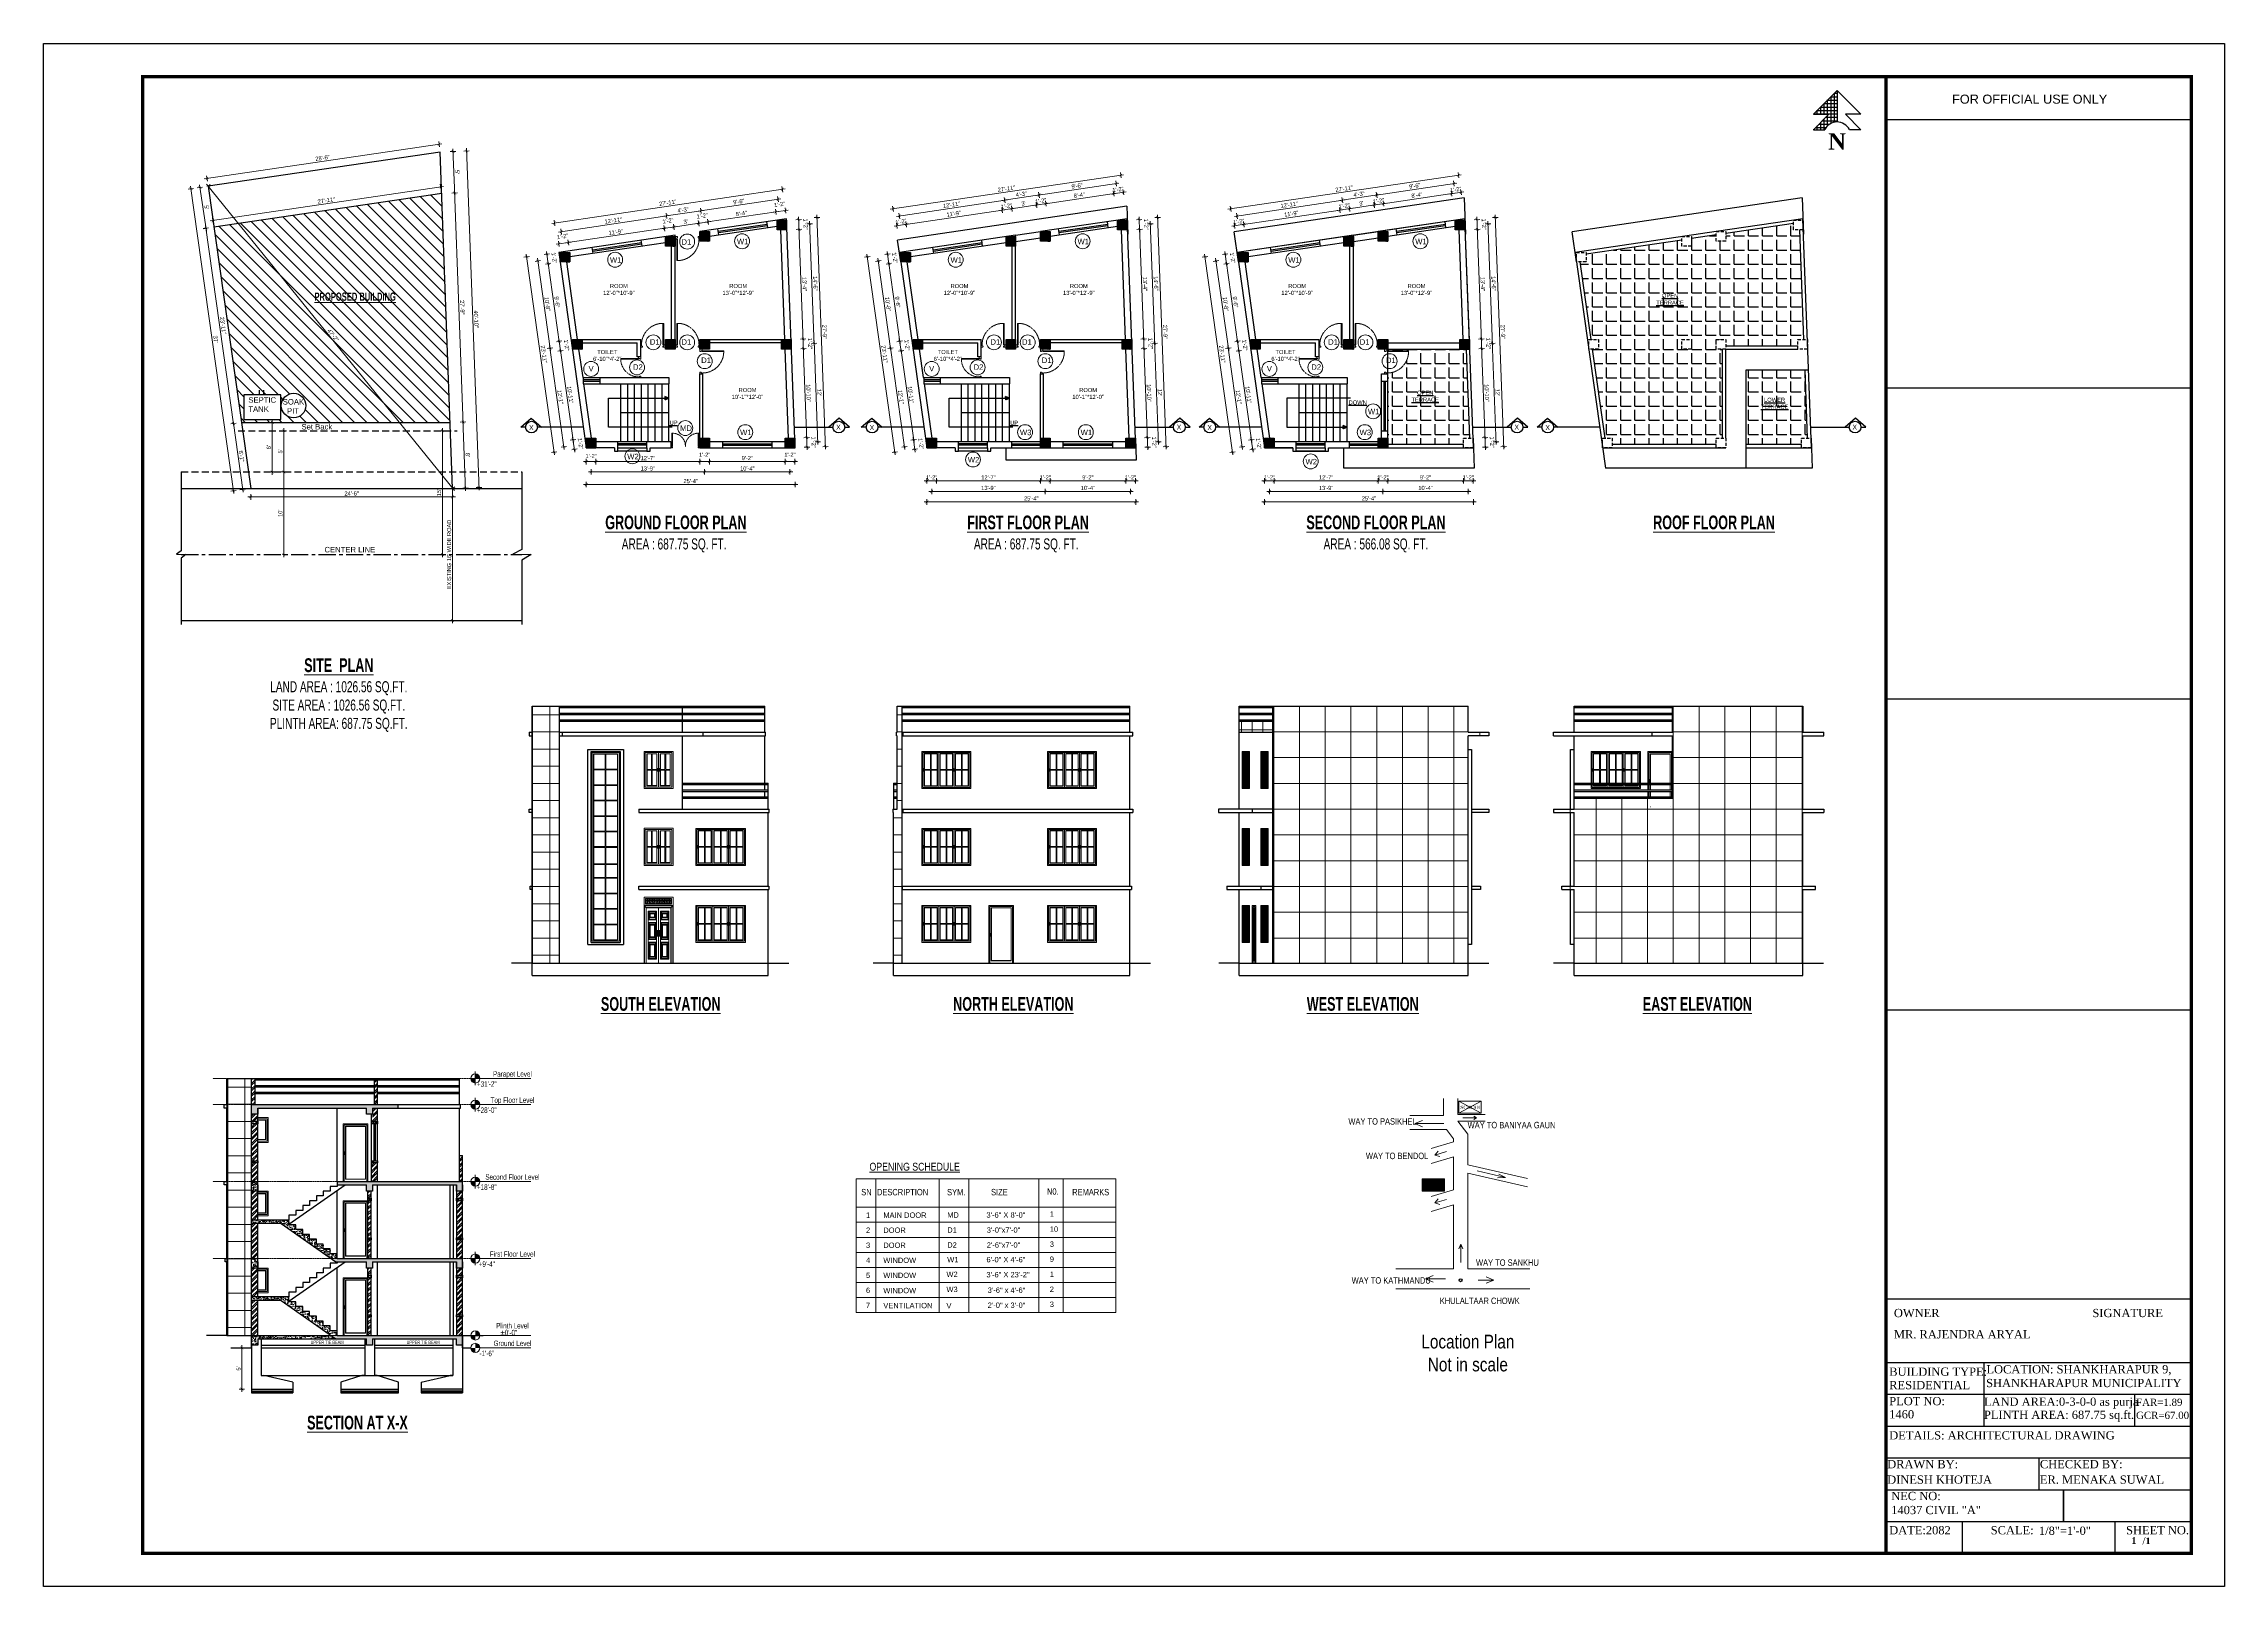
# Model space of a CAD drawing. Header units: inches. Extents: x -9998782 to 66725, y -6520505 to 8308.
# Drawn here: x -5000150 to -4996975, y -3262634 to -3260389 of the extents above; entities that cross this region are included whole.
import ezdxf

# ---------------------------------------------------------------- set-up
doc = ezdxf.new("R2010")
doc.units = ezdxf.units.IN
doc.header["$LTSCALE"] = 2
doc.header["$MEASUREMENT"] = 0
doc.header["$PDMODE"] = 34
for name, pattern in [('ACAD_ISO02W100', [15, 12, -3]), ('CENTER', [2, 1.25, -0.25, 0.25, -0.25]), ('HIDDEN', [0.375, 0.25, -0.125])]:
    doc.linetypes.add(name, pattern=pattern)
doc.layers.get('0').update_dxf_attribs({"linetype": 'CONTINUOUS'})
doc.layers.get('DEFPOINTS').update_dxf_attribs({"color": 141, "linetype": 'CONTINUOUS'})
for name, color, linetype, lineweight in [('1', 7, 'CONTINUOUS', 13), ('A-WALL', 5, 'CONTINUOUS', 35), ('annotate', 7, 'CONTINUOUS', 9), ('Annotate-Bold.w', 187, 'CONTINUOUS', 18), ('Annotate-Lite.w', 177, 'CONTINUOUS', 9), ('DIM 1-100', 4, 'CONTINUOUS', 13), ('dimension', 160, 'CONTINUOUS', 15), ('dimentions', 5, 'CONTINUOUS', 9), ('door', 20, 'CONTINUOUS', 35), ('Door-Window', 47, 'CONTINUOUS', 15), ('Door-Window.w', 4, 'CONTINUOUS', 15), ('F-FURNITURE', 30, 'CONTINUOUS', 13), ('HACTH', 253, 'CONTINUOUS', 5), ('HATCH', 60, 'ACAD_ISO02W100', 13), ('steps', 253, 'CONTINUOUS', 20), ('TEXT', 181, 'CONTINUOUS', 25), ('Text 0.200', 122, 'CONTINUOUS', 20), ('Text-100.w', 254, 'CONTINUOUS', 9), ('TEXTLAYER', 7, 'CONTINUOUS', 18), ('Toilet', 7, 'CONTINUOUS', 25), ('window', 4, 'CONTINUOUS', 13)]:
    doc.layers.add(name, color=color, linetype=linetype, lineweight=lineweight)
for name, color, linetype in [('A-Hatch', 7, 'CONTINUOUS'), ('furniture', 31, 'CONTINUOUS'), ('WAll', 20, 'CONTINUOUS')]:
    doc.layers.add(name, color=color, linetype=linetype)
doc.styles.add('ARAIL', font='ARIALN.TTF')
doc.styles.add('Arial', font='arial.ttf', dxfattribs={"width": 0.8, "height": 12})
doc.styles.add('arial.', font='arial.ttf')
doc.styles.add('DIM', font='arial.ttf', dxfattribs={"width": 0.8})
doc.styles.add('gaurav', font='arial.ttf')
doc.styles.add('Lettring Text', font='arial.ttf')
doc.styles.add('ordinary', font='times.ttf')
doc.styles.add('S-111', font='tahoma.ttf', dxfattribs={"height": 8})
doc.styles.get("Standard").update_dxf_attribs({"font": 'ARIALN.TTF'})
doc.styles.add('times new roman', font='times.ttf', dxfattribs={"height": 7})
doc.styles.add('titles', font='arial.ttf')
doc.dimstyles.new('1 by 96', dxfattribs={"dimtxt": 6, "dimasz": 4, "dimexe": 4, "dimexo": 4, "dimgap": 2, "dimtad": 1, "dimdec": 0, "dimzin": 0, "dimdsep": 46, "dimlunit": 4, "dimtxsty": 'Standard', "dimblk": 'ARCHTICK', "dimcen": 0, "dimdle": 4, "dimadec": 0, "dimazin": 0, "dimtfac": 1, "dimtdec": 0, "dimtix": 1, "dimtofl": 0, "dimtmove": 1, "dimatfit": 3, "dimldrblk": 'ARCHTICK', "dimfxl": 4, "dimfxlon": 1, "dimtolj": 1, "dimtzin": 0, "dimlwd": -1, "dimlwe": -1, "dimarcsym": 0})
doc.dimstyles.new('Copy of Standard', dxfattribs={"dimtxt": 6, "dimasz": 2.875, "dimexe": 2, "dimexo": 4, "dimgap": 2, "dimtad": 1, "dimdec": 0, "dimrnd": 1, "dimzin": 0, "dimdsep": 46, "dimlunit": 4, "dimtxsty": 'Lettring Text', "dimcen": 0.1, "dimclrd": 7, "dimclre": 7, "dimclrt": 7, "dimazin": 0, "dimtfac": 0.645, "dimtdec": 0, "dimtmove": 1, "dimatfit": 0, "dimfxl": 3, "dimfxlon": 1, "dimtfillclr": 256, "dimtolj": 1, "dimtzin": 0, "dimlwd": -1, "dimlwe": -1, "dimarcsym": 2})
doc.dimstyles.new("S-2'", dxfattribs={"dimscale": 96, "dimtxt": 9, "dimasz": 0.003, "dimexe": 0.09375, "dimexo": 0.09375, "dimgap": 0.0625, "dimtad": 1, "dimdec": 0, "dimlfac": 0.25, "dimzin": 3, "dimdsep": 46, "dimlunit": 3, "dimtxsty": 'S-111', "dimblk": 'S', "dimcen": 0.09375, "dimdle": 0.09375, "dimse1": 1, "dimse2": 1, "dimadec": 0, "dimazin": 1, "dimtfac": 1, "dimtdec": 0, "dimtix": 1, "dimtmove": 0, "dimatfit": 3, "dimldrblk": 'DOTSMALL', "dimfxl": 1, "dimtolj": 1, "dimtzin": 1, "dimarcsym": 0})
pattern_1 = [(0, (9937.63, 1546.229), (0, 20.625), [15, -5.625]), (90, (9937.63, 1546.229), (-20.625, 1e-15), [15, -5.625])]
pattern_2 = [(50, (2368.269, 867.733), (7.172601826, -0.62752135), [0.75, -8.25]), (355, (2368.269, 867.733), (-1.387513336, 7.521921337), [0.6, -6.6]), (100.45144446, (2368.8665, 867.6804), (5.785088467, 6.89439991), [0.63740192, -7.01142112]), (46.1842, (2368.269, 869.733), (10.672413307, -1.655192808), [1.125, -12.375]), (96.63563549, (2369.158, 869.595), (9.346619457, 9.741186008), [0.95610342, -10.5171376]), (351.184164, (2368.269, 869.733), (9.34661945, 9.741186003), [0.9, -9.90000001]), (21, (2369.269, 869.233), (5.969070521, -4.0261889067), [0.75, -8.25]), (326, (2369.269, 869.233), (2.433153319, 7.2515004505), [0.6, -6.6]), (71.45144474, (2369.766, 868.897), (8.402223767, 3.225311528), [0.6374019, -7.01142112]), (37.5, (2368.2688, 867.7327), (0.1215985532, 3.3289385383), [0, -6.52, 0, -6.7, 0, -6.625]), (7.5, (2368.2688, 867.7327), (2.6306953744, 3.9441171188), [0, -3.82, 0, -6.37, 0, -2.525]), (327.5, (2366.0388, 867.7327), (5.3382243617, -0.2255487173), [0, -2.5, 0, -7.8, 0, -10.35]), (317.5, (2365.0388, 867.7327), (5.8318616934, 1.0010498233), [0, -3.25, 0, -5.18, 0, -7.35])]
pattern_3 = [(90, (2368.27, 867.733), (-25, 0), []), (180, (2368.27, 867.733), (-4e-15, -25), [])]
pattern_4 = [(45, (2368.269, 867.733), (-3.977475644, 3.977475644), []), (45, (2370.9204, 867.733), (-3.977475644, 3.977475644), [])]
pattern_5 = [(90, (-3680.62, 0), (-12.5, 0), [])]

# ---------------------------------------------------------------- blocks, each defined once
blk = doc.blocks.new('SDEGH')
at = {"layer": 'TEXT'}
h = blk.add_hatch(dxfattribs=at)
h.set_pattern_fill('NET', color=256, scale=40, style=0)
h.set_pattern_definition([(0, (43922.391, -13181.093), (0, 5), []), (90, (43922.391, -13181.093), (-5, 3e-16), [])])
h.paths.add_polyline_path([(52300.8, -9226.1), (52266.3, -9260.6), (52288.8, -9260.6), (52266.3, -9283.1), (52282.8, -9283.1, -0.284572), (52300.8, -9272)])
blk.add_line((52300.8, -9226.1), (52300.8, -9272), dxfattribs=at)
at = {"layer": 'WAll'}
for p, q in [((52266.3, -9260.6), (52300.8, -9226.1)), ((52335.4, -9260.6), (52300.8, -9226.1)), ((52266.3, -9260.6), (52288.8, -9260.6)), ((52266.3, -9283.1), (52288.8, -9260.6)), ((52335.4, -9260.6), (52312.9, -9260.6)), ((52335.4, -9283.1), (52312.9, -9260.6)), ((52266.3, -9283.1), (52282.8, -9283.1)), ((52335.4, -9283.1), (52318.8, -9283.1))]:
    blk.add_line(p, q, dxfattribs=at)
blk.add_arc((52300.8, -9292), 20.1, 26.4605, 153.5395, dxfattribs=at)
at = {"layer": 'DEFPOINTS', "insert": (52287.7, -9288.2), "char_height": 24, "width": 23.16, "attachment_point": 1}
blk.add_mtext('{\\fTimes New Roman|b1|i0|c0|p18;N}', dxfattribs=at)
blk = doc.blocks.new('3-0')
at = {"ltscale": 3}
for p, q in [((11063, 10097.7), (11066, 10099.9)), ((11065.3, 10097.8), (11066.7, 10098.9)), ((11066, 10099.9), (11066.7, 10098.9)), ((11063, 10097.7), (11064.5, 10095.7)), ((11066, 10096.8), (11064.5, 10095.7)), ((11066, 10096.8), (11065.3, 10097.8)), ((11084, 10073), (11082.6, 10071.9)), ((11082.6, 10071.9), (11084.8, 10069)), ((11084, 10073), (11084.8, 10072)), ((11084.8, 10072), (11086.2, 10073.2)), ((11084.8, 10069), (11087.7, 10071.2)), ((11085.5, 10074.1), (11110.3, 10093)), ((11086.2, 10073.2), (11085.5, 10074.1)), ((11086.2, 10073.2), (11111, 10092)), ((11087.7, 10071.2), (11086.2, 10073.2)), ((11111, 10092), (11110.3, 10093))]:
    blk.add_line(p, q, dxfattribs=at)
at = {"layer": 'Door-Window.w', "color": 9, "linetype": 'HIDDEN', "lineweight": 18}
blk.add_arc((11085.5, 10074.1), 31.2, 37.1906, 127.1465, dxfattribs=at)
blk = doc.blocks.new('FDFDRE')
at = {"ltscale": 3}
for p, q in [((165701.1, -58637.8), (165701.1, -58641.5)), ((165704.8, -58637.8), (165701.1, -58637.8)), ((165701.1, -58641.5), (165703.6, -58641.5)), ((165703.6, -58641.5), (165703.5, -58672.6)), ((165704.8, -58639.7), (165703.6, -58639.7)), ((165703.6, -58639.7), (165703.6, -58641.5)), ((165703.6, -58641.5), (165704.8, -58641.5)), ((165704.8, -58639.7), (165704.8, -58637.8)), ((165704.8, -58641.5), (165704.8, -58672.7)), ((165767, -58639.7), (165767, -58637.8)), ((165767, -58637.8), (165770.6, -58637.8)), ((165767, -58639.7), (165768.2, -58639.7)), ((165767, -58641.5), (165767, -58672.7)), ((165768.2, -58641.5), (165767, -58641.5)), ((165768.2, -58639.7), (165768.2, -58641.5)), ((165770.7, -58641.5), (165768.2, -58641.5)), ((165768.2, -58641.5), (165768.2, -58672.6)), ((165770.6, -58637.8), (165770.7, -58641.5)), ((165703.5, -58672.6), (165704.8, -58672.7)), ((165768.2, -58672.6), (165767, -58672.7))]:
    blk.add_line(p, q, dxfattribs=at)
at = {"layer": 'Door-Window.w', "color": 9, "linetype": 'HIDDEN', "lineweight": 18}
for centre, start, end in [((165704.8, -58641.5), 269.9618, 3.3835), ((165767, -58641.5), 176.6165, 270.0382)]:
    blk.add_arc(centre, 31.2, start, end, dxfattribs=at)
blk = doc.blocks.new('_ArchTick')
at = {"color": 0, "linetype": 'ByBlock', "const_width": 0.15}
blk.add_lwpolyline([(-0.5, -0.5), (0.5, 0.5)], dxfattribs=at)
blk = doc.blocks.new('*D1078')
at = {"layer": 'DEFPOINTS', "color": 0, "ltscale": 0.5, "transparency": 16777216}
for p in [(-4999359.7, -3260976.8), (-4999345.7, -3260976.8), (-4999345.7, -3260997.1)]:
    blk.add_point(p, dxfattribs=at)
at = {"layer": 'DIM 1-100', "color": 0, "ltscale": 0.5, "transparency": 16777216}
for p, q in [((-4999363.7, -3260997.1), (-4999341.7, -3260997.1)), ((-4999359.7, -3260993.1), (-4999359.7, -3261001.1)), ((-4999345.7, -3260993.1), (-4999345.7, -3261001.1))]:
    blk.add_line(p, q, dxfattribs=at)
at = {"layer": 'DIM 1-100', "color": 0, "ltscale": 0.5, "transparency": 16777216, "xscale": 4, "yscale": 4, "zscale": 4, "rotation": 180}
blk.add_blockref('_ArchTick', (-4999359.7, -3260997.1), dxfattribs=at)
at = {"layer": 'DIM 1-100', "color": 0, "ltscale": 0.5, "transparency": 16777216, "xscale": 4, "yscale": 4, "zscale": 4}
blk.add_blockref('_ArchTick', (-4999345.7, -3260997.1), dxfattribs=at)
at = {"layer": 'DIM 1-100', "color": 0, "ltscale": 0.5, "transparency": 16777216, "insert": (-4999352.7, -3260989), "char_height": 6, "attachment_point": 5}
blk.add_mtext('\\A1;1\'-2"', dxfattribs=at)
blk = doc.blocks.new('*D1079')
at = {"layer": 'DEFPOINTS', "color": 0, "ltscale": 0.5, "transparency": 16777216}
for p in [(-4999345.7, -3260976.8), (-4999194.4, -3260976.8), (-4999194.4, -3260997.1)]:
    blk.add_point(p, dxfattribs=at)
at = {"layer": 'DIM 1-100', "color": 0, "ltscale": 0.5, "transparency": 16777216}
for p, q in [((-4999349.7, -3260997.1), (-4999190.4, -3260997.1)), ((-4999345.7, -3260993.1), (-4999345.7, -3261001.1)), ((-4999194.4, -3260993.1), (-4999194.4, -3261001.1))]:
    blk.add_line(p, q, dxfattribs=at)
at = {"layer": 'DIM 1-100', "color": 0, "ltscale": 0.5, "transparency": 16777216, "xscale": 4, "yscale": 4, "zscale": 4, "rotation": 180}
blk.add_blockref('_ArchTick', (-4999345.7, -3260997.1), dxfattribs=at)
at = {"layer": 'DIM 1-100', "color": 0, "ltscale": 0.5, "transparency": 16777216, "xscale": 4, "yscale": 4, "zscale": 4}
blk.add_blockref('_ArchTick', (-4999194.4, -3260997.1), dxfattribs=at)
at = {"layer": 'DIM 1-100', "color": 0, "ltscale": 0.5, "transparency": 16777216, "insert": (-4999270.1, -3260992.1), "char_height": 6, "attachment_point": 5}
blk.add_mtext('\\A1;12\'-7"', dxfattribs=at)
blk = doc.blocks.new('*D1080')
at = {"layer": 'DEFPOINTS', "color": 0, "ltscale": 0.5, "transparency": 16777216}
for p in [(-4999194.4, -3260976.8), (-4999180.4, -3260976.8), (-4999180.4, -3260997.1)]:
    blk.add_point(p, dxfattribs=at)
at = {"layer": 'DIM 1-100', "color": 0, "ltscale": 0.5, "transparency": 16777216}
for p, q in [((-4999198.4, -3260997.1), (-4999176.4, -3260997.1)), ((-4999194.4, -3260993.1), (-4999194.4, -3261001.1)), ((-4999180.4, -3260993.1), (-4999180.4, -3261001.1))]:
    blk.add_line(p, q, dxfattribs=at)
at = {"layer": 'DIM 1-100', "color": 0, "ltscale": 0.5, "transparency": 16777216, "xscale": 4, "yscale": 4, "zscale": 4, "rotation": 180}
blk.add_blockref('_ArchTick', (-4999194.4, -3260997.1), dxfattribs=at)
at = {"layer": 'DIM 1-100', "color": 0, "ltscale": 0.5, "transparency": 16777216, "xscale": 4, "yscale": 4, "zscale": 4}
blk.add_blockref('_ArchTick', (-4999180.4, -3260997.1), dxfattribs=at)
at = {"layer": 'DIM 1-100', "color": 0, "ltscale": 0.5, "transparency": 16777216, "insert": (-4999187.4, -3260987.1), "char_height": 6, "attachment_point": 5}
blk.add_mtext('\\A1;1\'-2"', dxfattribs=at)
blk = doc.blocks.new('*D1081')
at = {"layer": 'DEFPOINTS', "color": 0, "ltscale": 0.5, "transparency": 16777216}
for p in [(-4999180.4, -3260976.8), (-4999070.2, -3260976.8), (-4999070.2, -3260997.1)]:
    blk.add_point(p, dxfattribs=at)
at = {"layer": 'DIM 1-100', "color": 0, "ltscale": 0.5, "transparency": 16777216}
for p, q in [((-4999184.4, -3260997.1), (-4999066.2, -3260997.1)), ((-4999180.4, -3260993.1), (-4999180.4, -3261001.1)), ((-4999070.2, -3260993.1), (-4999070.2, -3261001.1))]:
    blk.add_line(p, q, dxfattribs=at)
at = {"layer": 'DIM 1-100', "color": 0, "ltscale": 0.5, "transparency": 16777216, "xscale": 4, "yscale": 4, "zscale": 4, "rotation": 180}
blk.add_blockref('_ArchTick', (-4999180.4, -3260997.1), dxfattribs=at)
at = {"layer": 'DIM 1-100', "color": 0, "ltscale": 0.5, "transparency": 16777216, "xscale": 4, "yscale": 4, "zscale": 4}
blk.add_blockref('_ArchTick', (-4999070.2, -3260997.1), dxfattribs=at)
at = {"layer": 'DIM 1-100', "color": 0, "ltscale": 0.5, "transparency": 16777216, "insert": (-4999125.3, -3260992), "char_height": 6, "attachment_point": 5}
blk.add_mtext('\\A1;9\'-2"', dxfattribs=at)
blk = doc.blocks.new('*D1082')
at = {"layer": 'DEFPOINTS', "color": 0, "ltscale": 0.5, "transparency": 16777216}
for p in [(-4999070.2, -3260976.8), (-4999056.2, -3260976.8), (-4999056.2, -3260997.1)]:
    blk.add_point(p, dxfattribs=at)
at = {"layer": 'DIM 1-100', "color": 0, "ltscale": 0.5, "transparency": 16777216}
for p, q in [((-4999074.2, -3260997.1), (-4999052.2, -3260997.1)), ((-4999070.2, -3260993.1), (-4999070.2, -3261001.1)), ((-4999056.2, -3260993.1), (-4999056.2, -3261001.1))]:
    blk.add_line(p, q, dxfattribs=at)
at = {"layer": 'DIM 1-100', "color": 0, "ltscale": 0.5, "transparency": 16777216, "xscale": 4, "yscale": 4, "zscale": 4, "rotation": 180}
blk.add_blockref('_ArchTick', (-4999070.2, -3260997.1), dxfattribs=at)
at = {"layer": 'DIM 1-100', "color": 0, "ltscale": 0.5, "transparency": 16777216, "xscale": 4, "yscale": 4, "zscale": 4}
blk.add_blockref('_ArchTick', (-4999056.2, -3260997.1), dxfattribs=at)
at = {"layer": 'DIM 1-100', "color": 0, "ltscale": 0.5, "transparency": 16777216, "insert": (-4999063.2, -3260987.1), "char_height": 6, "attachment_point": 5}
blk.add_mtext('\\A1;1\'-2"', dxfattribs=at)
blk = doc.blocks.new('*D1083')
at = {"layer": 'DEFPOINTS', "color": 0, "ltscale": 0.5, "transparency": 16777216}
for p in [(-4999415.2, -3260709), (-4999397.8, -3260706.6), (-4999379.9, -3260819.3)]:
    blk.add_point(p, dxfattribs=at)
at = {"layer": 'DIM 1-100', "color": 0, "ltscale": 0.5, "transparency": 16777216}
for p, q in [((-4999411.2, -3260708.5), (-4999419.1, -3260709.6)), ((-4999398.7, -3260826), (-4999415.7, -3260705.1)), ((-4999395.3, -3260821.5), (-4999403.2, -3260822.6))]:
    blk.add_line(p, q, dxfattribs=at)
at = {"layer": 'DIM 1-100', "color": 0, "ltscale": 0.5, "transparency": 16777216, "xscale": 4, "yscale": 4, "zscale": 4}
for p, rotation in [((-4999415.2, -3260709), 98.01894551342883), ((-4999399.2, -3260822.1), 278.0189455134288)]:
    blk.add_blockref('_ArchTick', p, dxfattribs=dict(at, rotation=rotation))
at = {"layer": 'DIM 1-100', "color": 0, "ltscale": 0.5, "transparency": 16777216, "insert": (-4999402.2, -3260764.9), "char_height": 6, "attachment_point": 5, "rotation": 278.0189}
blk.add_mtext('\\A1;9\'-6"', dxfattribs=at)
blk = doc.blocks.new('*D1084')
at = {"layer": 'DEFPOINTS', "color": 0, "ltscale": 0.5, "transparency": 16777216}
for p in [(-4999417.1, -3260695.3), (-4999397.8, -3260692.6), (-4999397.8, -3260706.6)]:
    blk.add_point(p, dxfattribs=at)
at = {"layer": 'DIM 1-100', "color": 0, "ltscale": 0.5, "transparency": 16777216}
for p, q in [((-4999413.1, -3260694.8), (-4999421, -3260695.9)), ((-4999411.2, -3260708.5), (-4999419.1, -3260709.6)), ((-4999414.6, -3260713), (-4999417.6, -3260691.4))]:
    blk.add_line(p, q, dxfattribs=at)
at = {"layer": 'DIM 1-100', "color": 0, "ltscale": 0.5, "transparency": 16777216, "xscale": 4, "yscale": 4, "zscale": 4}
for p, rotation in [((-4999417.1, -3260695.3), 98.01894551342883), ((-4999415.2, -3260709), 278.0189455134288)]:
    blk.add_blockref('_ArchTick', p, dxfattribs=dict(at, rotation=rotation))
at = {"layer": 'DIM 1-100', "color": 0, "ltscale": 0.5, "transparency": 16777216, "insert": (-4999406.2, -3260700.8), "char_height": 6, "attachment_point": 5, "rotation": 278.0189}
blk.add_mtext('\\A1;1\'-2"', dxfattribs=at)
blk = doc.blocks.new('*D1085')
at = {"layer": 'DEFPOINTS', "color": 0, "ltscale": 0.5, "transparency": 16777216}
for p in [(-4999397.3, -3260835.8), (-4999379.9, -3260819.3), (-4999379.9, -3260833.3)]:
    blk.add_point(p, dxfattribs=at)
at = {"layer": 'DIM 1-100', "color": 0, "ltscale": 0.5, "transparency": 16777216}
for p, q in [((-4999395.3, -3260821.5), (-4999403.2, -3260822.6)), ((-4999393.3, -3260835.2), (-4999401.3, -3260836.4)), ((-4999399.8, -3260818.1), (-4999396.7, -3260839.8))]:
    blk.add_line(p, q, dxfattribs=at)
at = {"layer": 'DIM 1-100', "color": 0, "ltscale": 0.5, "transparency": 16777216, "xscale": 4, "yscale": 4, "zscale": 4}
for p, rotation in [((-4999399.2, -3260822.1), 98.01894551342883), ((-4999397.3, -3260835.8), 278.0189455134288)]:
    blk.add_blockref('_ArchTick', p, dxfattribs=dict(at, rotation=rotation))
at = {"layer": 'DIM 1-100', "color": 0, "ltscale": 0.5, "transparency": 16777216, "insert": (-4999388.3, -3260827.5), "char_height": 6, "attachment_point": 5, "rotation": 278.0189}
blk.add_mtext('\\A1;1\'-2"', dxfattribs=at)
blk = doc.blocks.new('*D1086')
at = {"layer": 'DEFPOINTS', "color": 0, "ltscale": 0.5, "transparency": 16777216}
for p in [(-4999379.9, -3260833.3), (-4999379, -3260965.6), (-4999359.7, -3260962.8)]:
    blk.add_point(p, dxfattribs=at)
at = {"layer": 'DIM 1-100', "color": 0, "ltscale": 0.5, "transparency": 16777216}
for p, q in [((-4999393.3, -3260835.2), (-4999401.3, -3260836.4)), ((-4999397.9, -3260831.8), (-4999378.5, -3260969.5)), ((-4999375.1, -3260965), (-4999383, -3260966.1))]:
    blk.add_line(p, q, dxfattribs=at)
at = {"layer": 'DIM 1-100', "color": 0, "ltscale": 0.5, "transparency": 16777216, "xscale": 4, "yscale": 4, "zscale": 4}
for p, rotation in [((-4999397.3, -3260835.8), 98.01894551342883), ((-4999379, -3260965.6), 278.0189455134288)]:
    blk.add_blockref('_ArchTick', p, dxfattribs=dict(at, rotation=rotation))
at = {"layer": 'DIM 1-100', "color": 0, "ltscale": 0.5, "transparency": 16777216, "insert": (-4999383.1, -3260900), "char_height": 6, "attachment_point": 5, "rotation": 278.0189}
blk.add_mtext('\\A1;10\'-11"', dxfattribs=at)
blk = doc.blocks.new('*D1087')
at = {"layer": 'DEFPOINTS', "color": 0, "ltscale": 0.5, "transparency": 16777216}
for p in [(-4999359.7, -3260962.8), (-4999377.1, -3260979.3), (-4999359.7, -3260976.8)]:
    blk.add_point(p, dxfattribs=at)
at = {"layer": 'DIM 1-100', "color": 0, "ltscale": 0.5, "transparency": 16777216}
for p, q in [((-4999375.1, -3260965), (-4999383, -3260966.1)), ((-4999379.6, -3260961.6), (-4999376.5, -3260983.3)), ((-4999373.1, -3260978.7), (-4999381, -3260979.9))]:
    blk.add_line(p, q, dxfattribs=at)
at = {"layer": 'DIM 1-100', "color": 0, "ltscale": 0.5, "transparency": 16777216, "xscale": 4, "yscale": 4, "zscale": 4}
for p, rotation in [((-4999379, -3260965.6), 98.01894551342883), ((-4999377.1, -3260979.3), 278.0189455134288)]:
    blk.add_blockref('_ArchTick', p, dxfattribs=dict(at, rotation=rotation))
at = {"layer": 'DIM 1-100', "color": 0, "ltscale": 0.5, "transparency": 16777216, "insert": (-4999368.1, -3260971), "char_height": 6, "attachment_point": 5, "rotation": 278.0189}
blk.add_mtext('\\A1;1\'-2"', dxfattribs=at)
blk = doc.blocks.new('*D1088')
at = {"layer": 'DEFPOINTS', "color": 0, "ltscale": 0.5, "transparency": 16777216}
for p in [(-4999412.5, -3260831.9), (-4999372.9, -3260826.3), (-4999352.7, -3260969.8)]:
    blk.add_point(p, dxfattribs=at)
at = {"layer": 'DIM 1-100', "color": 0, "ltscale": 0.5, "transparency": 16777216}
for p, q in [((-4999408.6, -3260831.4), (-4999416.5, -3260832.5)), ((-4999391.8, -3260979.4), (-4999413.1, -3260828)), ((-4999388.3, -3260974.9), (-4999396.3, -3260976))]:
    blk.add_line(p, q, dxfattribs=at)
at = {"layer": 'DIM 1-100', "color": 0, "ltscale": 0.5, "transparency": 16777216, "xscale": 4, "yscale": 4, "zscale": 4}
for p, rotation in [((-4999412.5, -3260831.9), 98.01894551876403), ((-4999392.3, -3260975.4), 278.018945518764)]:
    blk.add_blockref('_ArchTick', p, dxfattribs=dict(at, rotation=rotation))
at = {"layer": 'DIM 1-100', "color": 0, "ltscale": 0.5, "transparency": 16777216, "insert": (-4999397.5, -3260903), "char_height": 6, "attachment_point": 5, "rotation": 278.0189}
blk.add_mtext('\\A1;12\'-1"', dxfattribs=at)
blk = doc.blocks.new('*D1089')
at = {"layer": 'DEFPOINTS', "color": 0, "ltscale": 0.5, "transparency": 16777216}
for p in [(-4999430.4, -3260705.2), (-4999390.8, -3260699.6), (-4999372.9, -3260826.3)]:
    blk.add_point(p, dxfattribs=at)
at = {"layer": 'DIM 1-100', "color": 0, "ltscale": 0.5, "transparency": 16777216}
for p, q in [((-4999426.4, -3260704.6), (-4999434.3, -3260705.7)), ((-4999412, -3260835.9), (-4999430.9, -3260701.2)), ((-4999408.6, -3260831.4), (-4999416.5, -3260832.5))]:
    blk.add_line(p, q, dxfattribs=at)
at = {"layer": 'DIM 1-100', "color": 0, "ltscale": 0.5, "transparency": 16777216, "xscale": 4, "yscale": 4, "zscale": 4}
for p, rotation in [((-4999430.4, -3260705.2), 98.01894551342883), ((-4999412.5, -3260831.9), 278.0189455134288)]:
    blk.add_blockref('_ArchTick', p, dxfattribs=dict(at, rotation=rotation))
at = {"layer": 'DIM 1-100', "color": 0, "ltscale": 0.5, "transparency": 16777216, "insert": (-4999416.4, -3260767.8), "char_height": 6, "attachment_point": 5, "rotation": 278.0189}
blk.add_mtext('\\A1;10\'-8"', dxfattribs=at)
blk = doc.blocks.new('*D1090')
at = {"layer": 'DEFPOINTS', "color": 0, "ltscale": 0.5, "transparency": 16777216}
for p in [(-4999399.7, -3260692.6), (-4999406.4, -3260983.4), (-4999359.7, -3260976.8)]:
    blk.add_point(p, dxfattribs=at)
at = {"layer": 'DIM 1-100', "color": 0, "ltscale": 0.5, "transparency": 16777216}
for p, q in [((-4999442.4, -3260698.6), (-4999450.4, -3260699.7)), ((-4999447, -3260695.2), (-4999405.8, -3260987.4)), ((-4999402.4, -3260982.9), (-4999410.3, -3260984))]:
    blk.add_line(p, q, dxfattribs=at)
at = {"layer": 'DIM 1-100', "color": 0, "ltscale": 0.5, "transparency": 16777216, "xscale": 4, "yscale": 4, "zscale": 4}
for p, rotation in [((-4999446.4, -3260699.2), 98.01894551889016), ((-4999406.4, -3260983.4), 278.0189455188902)]:
    blk.add_blockref('_ArchTick', p, dxfattribs=dict(at, rotation=rotation))
at = {"layer": 'DIM 1-100', "color": 0, "ltscale": 0.5, "transparency": 16777216, "insert": (-4999421.4, -3260840.6), "char_height": 6, "attachment_point": 5, "rotation": 278.0189}
blk.add_mtext('\\A1;23\'-11"', dxfattribs=at)
blk = doc.blocks.new('*D1091')
at = {"layer": 'DEFPOINTS', "color": 0, "ltscale": 0.5, "transparency": 16777216}
for p in [(-4999352.7, -3260969.8), (-4999187.4, -3260969.8), (-4999187.4, -3261012.1)]:
    blk.add_point(p, dxfattribs=at)
at = {"layer": 'DIM 1-100', "color": 0, "ltscale": 0.5, "transparency": 16777216}
for p, q in [((-4999356.7, -3261012.1), (-4999183.4, -3261012.1)), ((-4999352.7, -3261008.1), (-4999352.7, -3261016.1)), ((-4999187.4, -3261008.1), (-4999187.4, -3261016.1))]:
    blk.add_line(p, q, dxfattribs=at)
at = {"layer": 'DIM 1-100', "color": 0, "ltscale": 0.5, "transparency": 16777216, "xscale": 4, "yscale": 4, "zscale": 4, "rotation": 180}
blk.add_blockref('_ArchTick', (-4999352.7, -3261012.1), dxfattribs=at)
at = {"layer": 'DIM 1-100', "color": 0, "ltscale": 0.5, "transparency": 16777216, "xscale": 4, "yscale": 4, "zscale": 4}
blk.add_blockref('_ArchTick', (-4999187.4, -3261012.1), dxfattribs=at)
at = {"layer": 'DIM 1-100', "color": 0, "ltscale": 0.5, "transparency": 16777216, "insert": (-4999270.1, -3261007.1), "char_height": 6, "attachment_point": 5}
blk.add_mtext('\\A1;13\'-9"', dxfattribs=at)
blk = doc.blocks.new('*D1092')
at = {"layer": 'DEFPOINTS', "color": 0, "ltscale": 0.5, "transparency": 16777216}
for p in [(-4999187.4, -3260969.8), (-4999063.2, -3260969.9), (-4999063.2, -3261012.1)]:
    blk.add_point(p, dxfattribs=at)
at = {"layer": 'DIM 1-100', "color": 0, "ltscale": 0.5, "transparency": 16777216}
for p, q in [((-4999191.4, -3261012.1), (-4999059.2, -3261012.1)), ((-4999187.4, -3261008.1), (-4999187.4, -3261016.1)), ((-4999063.2, -3261008.1), (-4999063.2, -3261016.1))]:
    blk.add_line(p, q, dxfattribs=at)
at = {"layer": 'DIM 1-100', "color": 0, "ltscale": 0.5, "transparency": 16777216, "xscale": 4, "yscale": 4, "zscale": 4, "rotation": 180}
blk.add_blockref('_ArchTick', (-4999187.4, -3261012.1), dxfattribs=at)
at = {"layer": 'DIM 1-100', "color": 0, "ltscale": 0.5, "transparency": 16777216, "xscale": 4, "yscale": 4, "zscale": 4}
blk.add_blockref('_ArchTick', (-4999063.2, -3261012.1), dxfattribs=at)
at = {"layer": 'DIM 1-100', "color": 0, "ltscale": 0.5, "transparency": 16777216, "insert": (-4999125.3, -3261007.1), "char_height": 6, "attachment_point": 5}
blk.add_mtext('\\A1;10\'-4"', dxfattribs=at)
blk = doc.blocks.new('*D1093')
at = {"layer": 'DEFPOINTS', "color": 0, "ltscale": 0.5, "transparency": 16777216}
for p in [(-4999359.7, -3260976.8), (-4999055.7, -3260976.8), (-4999055.7, -3261030.5)]:
    blk.add_point(p, dxfattribs=at)
at = {"layer": 'DIM 1-100', "color": 0, "ltscale": 0.5, "transparency": 16777216}
for p, q in [((-4999363.7, -3261030.5), (-4999051.7, -3261030.5)), ((-4999359.7, -3261026.5), (-4999359.7, -3261034.5)), ((-4999055.7, -3261026.5), (-4999055.7, -3261034.5))]:
    blk.add_line(p, q, dxfattribs=at)
at = {"layer": 'DIM 1-100', "color": 0, "ltscale": 0.5, "transparency": 16777216, "xscale": 4, "yscale": 4, "zscale": 4, "rotation": 180}
blk.add_blockref('_ArchTick', (-4999359.7, -3261030.5), dxfattribs=at)
at = {"layer": 'DIM 1-100', "color": 0, "ltscale": 0.5, "transparency": 16777216, "xscale": 4, "yscale": 4, "zscale": 4}
blk.add_blockref('_ArchTick', (-4999055.7, -3261030.5), dxfattribs=at)
at = {"layer": 'DIM 1-100', "color": 0, "ltscale": 0.5, "transparency": 16777216, "insert": (-4999207.7, -3261025.5), "char_height": 6, "attachment_point": 5}
blk.add_mtext('\\A1;25\'-4"', dxfattribs=at)
blk = doc.blocks.new('*D1094')
at = {"layer": 'DEFPOINTS', "color": 0, "ltscale": 0.5, "transparency": 16777216}
for p in [(-4999056.2, -3260962.8), (-4999038.9, -3260962.2), (-4999055.7, -3260976.8)]:
    blk.add_point(p, dxfattribs=at)
at = {"layer": 'DIM 1-100', "color": 0, "ltscale": 0.5, "transparency": 16777216}
for p, q in [((-4999042.8, -3260962.3), (-4999034.9, -3260962.1)), ((-4999038.2, -3260980.2), (-4999039, -3260958.2)), ((-4999042.3, -3260976.3), (-4999034.3, -3260976.1))]:
    blk.add_line(p, q, dxfattribs=at)
at = {"layer": 'DIM 1-100', "color": 0, "ltscale": 0.5, "transparency": 16777216, "xscale": 4, "yscale": 4, "zscale": 4}
for p, rotation in [((-4999038.9, -3260962.2), 92.11435361987118), ((-4999038.3, -3260976.2), 272.1143536198712)]:
    blk.add_blockref('_ArchTick', p, dxfattribs=dict(at, rotation=rotation))
at = {"layer": 'DIM 1-100', "color": 0, "ltscale": 0.5, "transparency": 16777216, "insert": (-4999028.6, -3260968.8), "char_height": 6, "attachment_point": 5, "rotation": 272.1144}
blk.add_mtext('\\A1;1\'-2"', dxfattribs=at)
blk = doc.blocks.new('*D1095')
at = {"layer": 'DEFPOINTS', "color": 0, "ltscale": 0.5, "transparency": 16777216}
for p in [(-4999061.5, -3260833.3), (-4999043.6, -3260832.7), (-4999056.2, -3260962.8)]:
    blk.add_point(p, dxfattribs=at)
at = {"layer": 'DIM 1-100', "color": 0, "ltscale": 0.5, "transparency": 16777216}
for p, q in [((-4999047.6, -3260832.8), (-4999039.6, -3260832.5)), ((-4999038.7, -3260966.2), (-4999043.8, -3260828.7)), ((-4999042.8, -3260962.3), (-4999034.9, -3260962.1))]:
    blk.add_line(p, q, dxfattribs=at)
at = {"layer": 'DIM 1-100', "color": 0, "ltscale": 0.5, "transparency": 16777216, "xscale": 4, "yscale": 4, "zscale": 4}
for p, rotation in [((-4999043.6, -3260832.7), 92.1143536031436), ((-4999038.9, -3260962.2), 272.1143536031436)]:
    blk.add_blockref('_ArchTick', p, dxfattribs=dict(at, rotation=rotation))
at = {"layer": 'DIM 1-100', "color": 0, "ltscale": 0.5, "transparency": 16777216, "insert": (-4999036.2, -3260897.3), "char_height": 6, "attachment_point": 5, "rotation": 272.1144}
blk.add_mtext('\\A1;10\'-10"', dxfattribs=at)
blk = doc.blocks.new('*D1096')
at = {"layer": 'DEFPOINTS', "color": 0, "ltscale": 0.5, "transparency": 16777216}
for p in [(-4999061.5, -3260819.3), (-4999061.5, -3260833.3), (-4999044.1, -3260818.7)]:
    blk.add_point(p, dxfattribs=at)
at = {"layer": 'DIM 1-100', "color": 0, "ltscale": 0.5, "transparency": 16777216}
for p, q in [((-4999048.1, -3260818.8), (-4999040.2, -3260818.6)), ((-4999047.6, -3260832.8), (-4999039.6, -3260832.5)), ((-4999043.5, -3260836.7), (-4999044.3, -3260814.7))]:
    blk.add_line(p, q, dxfattribs=at)
at = {"layer": 'DIM 1-100', "color": 0, "ltscale": 0.5, "transparency": 16777216, "xscale": 4, "yscale": 4, "zscale": 4}
for p, rotation in [((-4999044.1, -3260818.7), 92.1143536031436), ((-4999043.6, -3260832.7), 272.1143536031436)]:
    blk.add_blockref('_ArchTick', p, dxfattribs=dict(at, rotation=rotation))
at = {"layer": 'DIM 1-100', "color": 0, "ltscale": 0.5, "transparency": 16777216, "insert": (-4999033.9, -3260825.3), "char_height": 6, "attachment_point": 5, "rotation": 272.1144}
blk.add_mtext('\\A1;1\'-2"', dxfattribs=at)
blk = doc.blocks.new('*D1097')
at = {"layer": 'DEFPOINTS', "color": 0, "ltscale": 0.5, "transparency": 16777216}
for p in [(-4999068, -3260659.7), (-4999050, -3260659), (-4999061.5, -3260819.3)]:
    blk.add_point(p, dxfattribs=at)
at = {"layer": 'DIM 1-100', "color": 0, "ltscale": 0.5, "transparency": 16777216}
for p, q in [((-4999054, -3260659.1), (-4999046, -3260658.8)), ((-4999044, -3260822.7), (-4999050.2, -3260655)), ((-4999048.1, -3260818.8), (-4999040.2, -3260818.6))]:
    blk.add_line(p, q, dxfattribs=at)
at = {"layer": 'DIM 1-100', "color": 0, "ltscale": 0.5, "transparency": 16777216, "xscale": 4, "yscale": 4, "zscale": 4}
for p, rotation in [((-4999050, -3260659), 92.1143536031436), ((-4999044.1, -3260818.7), 272.1143536031436)]:
    blk.add_blockref('_ArchTick', p, dxfattribs=dict(at, rotation=rotation))
at = {"layer": 'DIM 1-100', "color": 0, "ltscale": 0.5, "transparency": 16777216, "insert": (-4999042, -3260738.7), "char_height": 6, "attachment_point": 5, "rotation": 272.1144}
blk.add_mtext('\\A1;13\'-4"', dxfattribs=at)
blk = doc.blocks.new('*D1098')
at = {"layer": 'DEFPOINTS', "color": 0, "ltscale": 0.5, "transparency": 16777216}
for p in [(-4999068, -3260645.7), (-4999050.6, -3260645), (-4999068, -3260659.7)]:
    blk.add_point(p, dxfattribs=at)
at = {"layer": 'DIM 1-100', "color": 0, "ltscale": 0.5, "transparency": 16777216}
for p, q in [((-4999054.6, -3260645.2), (-4999046.6, -3260644.9)), ((-4999049.9, -3260663), (-4999050.7, -3260641)), ((-4999054, -3260659.1), (-4999046, -3260658.8))]:
    blk.add_line(p, q, dxfattribs=at)
at = {"layer": 'DIM 1-100', "color": 0, "ltscale": 0.5, "transparency": 16777216, "xscale": 4, "yscale": 4, "zscale": 4}
for p, rotation in [((-4999050.6, -3260645), 92.1143536031436), ((-4999050, -3260659), 272.1143536031436)]:
    blk.add_blockref('_ArchTick', p, dxfattribs=dict(at, rotation=rotation))
at = {"layer": 'DIM 1-100', "color": 0, "ltscale": 0.5, "transparency": 16777216, "insert": (-4999040.3, -3260651.6), "char_height": 6, "attachment_point": 5, "rotation": 272.1144}
blk.add_mtext('\\A1;1\'-2"', dxfattribs=at)
blk = doc.blocks.new('*D1099')
at = {"layer": 'DEFPOINTS', "color": 0, "ltscale": 0.5, "transparency": 16777216}
for p in [(-4999068.5, -3260826.3), (-4999028, -3260824.8), (-4999063.2, -3260969.8)]:
    blk.add_point(p, dxfattribs=at)
at = {"layer": 'DIM 1-100', "color": 0, "ltscale": 0.5, "transparency": 16777216}
for p, q in [((-4999032, -3260825), (-4999024.1, -3260824.7)), ((-4999022.6, -3260972.3), (-4999028.2, -3260820.8)), ((-4999026.7, -3260968.5), (-4999018.8, -3260968.2))]:
    blk.add_line(p, q, dxfattribs=at)
at = {"layer": 'DIM 1-100', "color": 0, "ltscale": 0.5, "transparency": 16777216, "xscale": 4, "yscale": 4, "zscale": 4}
for p, rotation in [((-4999028, -3260824.8), 92.11435361966569), ((-4999022.8, -3260968.3), 272.1143536196657)]:
    blk.add_blockref('_ArchTick', p, dxfattribs=dict(at, rotation=rotation))
at = {"layer": 'DIM 1-100', "color": 0, "ltscale": 0.5, "transparency": 16777216, "insert": (-4999020.4, -3260896.4), "char_height": 6, "attachment_point": 5, "rotation": 272.1144}
blk.add_mtext("\\A1;12'", dxfattribs=at)
blk = doc.blocks.new('*D1100')
at = {"layer": 'DEFPOINTS', "color": 0, "ltscale": 0.5, "transparency": 16777216}
for p in [(-4999075, -3260652.7), (-4999034.5, -3260651.2), (-4999068.5, -3260826.3)]:
    blk.add_point(p, dxfattribs=at)
at = {"layer": 'DIM 1-100', "color": 0, "ltscale": 0.5, "transparency": 16777216}
for p, q in [((-4999027.9, -3260828.8), (-4999034.6, -3260647.2)), ((-4999038.5, -3260651.3), (-4999030.5, -3260651)), ((-4999032, -3260825), (-4999024.1, -3260824.7))]:
    blk.add_line(p, q, dxfattribs=at)
at = {"layer": 'DIM 1-100', "color": 0, "ltscale": 0.5, "transparency": 16777216, "xscale": 4, "yscale": 4, "zscale": 4}
for p, rotation in [((-4999034.5, -3260651.2), 92.1143536031436), ((-4999028, -3260824.8), 272.1143536031436)]:
    blk.add_blockref('_ArchTick', p, dxfattribs=dict(at, rotation=rotation))
at = {"layer": 'DIM 1-100', "color": 0, "ltscale": 0.5, "transparency": 16777216, "insert": (-4999026.2, -3260737.8), "char_height": 6, "attachment_point": 5, "rotation": 272.1144}
blk.add_mtext('\\A1;14\'-6"', dxfattribs=at)
blk = doc.blocks.new('*D1101')
at = {"layer": 'DEFPOINTS', "color": 0, "ltscale": 0.5, "transparency": 16777216}
for p in [(-4999068, -3260643.6), (-4999023.8, -3260642), (-4999055.7, -3260976.8)]:
    blk.add_point(p, dxfattribs=at)
at = {"layer": 'DIM 1-100', "color": 0, "ltscale": 0.5, "transparency": 16777216}
for p, q in [((-4999027.8, -3260642.1), (-4999019.8, -3260641.8)), ((-4999011.4, -3260979.2), (-4999024, -3260638)), ((-4999015.5, -3260975.4), (-4999007.5, -3260975.1))]:
    blk.add_line(p, q, dxfattribs=at)
at = {"layer": 'DIM 1-100', "color": 0, "ltscale": 0.5, "transparency": 16777216, "xscale": 4, "yscale": 4, "zscale": 4}
for p, rotation in [((-4999023.8, -3260642), 92.11435361988767), ((-4999011.5, -3260975.2), 272.1143536198877)]:
    blk.add_blockref('_ArchTick', p, dxfattribs=dict(at, rotation=rotation))
at = {"layer": 'DIM 1-100', "color": 0, "ltscale": 0.5, "transparency": 16777216, "insert": (-4999012.6, -3260808.4), "char_height": 6, "attachment_point": 5, "rotation": 272.1144}
blk.add_mtext('\\A1;27\'-9"', dxfattribs=at)
blk = doc.blocks.new('*D1102')
at = {"layer": 'DEFPOINTS', "color": 0, "ltscale": 0.5, "transparency": 16777216}
for p in [(-4999246.2, -3260657.7), (-4999244.4, -3260669.7), (-4999383.8, -3260692.6)]:
    blk.add_point(p, dxfattribs=at)
at = {"layer": 'DIM 1-100', "color": 0, "ltscale": 0.5, "transparency": 16777216}
for p, q in [((-4999389.8, -3260678.9), (-4999242.3, -3260657.1)), ((-4999385.3, -3260682.3), (-4999386.4, -3260674.4)), ((-4999245.6, -3260661.6), (-4999246.8, -3260653.7))]:
    blk.add_line(p, q, dxfattribs=at)
at = {"layer": 'DIM 1-100', "color": 0, "ltscale": 0.5, "transparency": 16777216, "xscale": 4, "yscale": 4, "zscale": 4}
for p, rotation in [((-4999385.9, -3260678.3), 188.4038806665037), ((-4999246.2, -3260657.7), 8.403880666503666)]:
    blk.add_blockref('_ArchTick', p, dxfattribs=dict(at, rotation=rotation))
at = {"layer": 'DIM 1-100', "color": 0, "ltscale": 0.5, "transparency": 16777216, "insert": (-4999316.8, -3260663), "char_height": 6, "attachment_point": 5, "rotation": 8.4039}
blk.add_mtext('\\A1;11\'-9"', dxfattribs=at)
blk = doc.blocks.new('*D1103')
at = {"layer": 'DEFPOINTS', "color": 0, "ltscale": 0.5, "transparency": 16777216}
for p in [(-4999244.4, -3260669.7), (-4999232.2, -3260655.6), (-4999230.4, -3260667.6)]:
    blk.add_point(p, dxfattribs=at)
at = {"layer": 'DIM 1-100', "color": 0, "ltscale": 0.5, "transparency": 16777216}
for p, q in [((-4999250.2, -3260658.3), (-4999228.3, -3260655)), ((-4999245.6, -3260661.6), (-4999246.8, -3260653.7)), ((-4999231.6, -3260659.6), (-4999232.8, -3260651.7))]:
    blk.add_line(p, q, dxfattribs=at)
at = {"layer": 'DIM 1-100', "color": 0, "ltscale": 0.5, "transparency": 16777216, "xscale": 4, "yscale": 4, "zscale": 4}
for p, rotation in [((-4999246.2, -3260657.7), 188.4038806665037), ((-4999232.2, -3260655.6), 8.403880666503666)]:
    blk.add_blockref('_ArchTick', p, dxfattribs=dict(at, rotation=rotation))
at = {"layer": 'DIM 1-100', "color": 0, "ltscale": 0.5, "transparency": 16777216, "insert": (-4999240.7, -3260646.7), "char_height": 6, "attachment_point": 5, "rotation": 8.4039}
blk.add_mtext('\\A1;1\'-2"', dxfattribs=at)
blk = doc.blocks.new('*D1104')
at = {"layer": 'DEFPOINTS', "color": 0, "ltscale": 0.5, "transparency": 16777216}
for p in [(-4999230.4, -3260667.6), (-4999196.2, -3260650.3), (-4999194.4, -3260662.3)]:
    blk.add_point(p, dxfattribs=at)
at = {"layer": 'DIM 1-100', "color": 0, "ltscale": 0.5, "transparency": 16777216}
for p, q in [((-4999236.2, -3260656.2), (-4999192.3, -3260649.7)), ((-4999195.6, -3260654.3), (-4999196.8, -3260646.3)), ((-4999231.6, -3260659.6), (-4999232.8, -3260651.7))]:
    blk.add_line(p, q, dxfattribs=at)
at = {"layer": 'DIM 1-100', "color": 0, "ltscale": 0.5, "transparency": 16777216, "xscale": 4, "yscale": 4, "zscale": 4}
for p, rotation in [((-4999196.2, -3260650.3), 8.403880666503666), ((-4999232.2, -3260655.6), 188.4038806665037)]:
    blk.add_blockref('_ArchTick', p, dxfattribs=dict(at, rotation=rotation))
at = {"layer": 'DIM 1-100', "color": 0, "ltscale": 0.5, "transparency": 16777216, "insert": (-4999215, -3260647.9), "char_height": 6, "attachment_point": 5, "rotation": 8.4039}
blk.add_mtext("\\A1;3'", dxfattribs=at)
blk = doc.blocks.new('*D1105')
at = {"layer": 'DEFPOINTS', "color": 0, "ltscale": 0.5, "transparency": 16777216}
for p in [(-4999182.5, -3260648.3), (-4999194.4, -3260662.3), (-4999180.4, -3260662.3)]:
    blk.add_point(p, dxfattribs=at)
at = {"layer": 'DIM 1-100', "color": 0, "ltscale": 0.5, "transparency": 16777216}
for p, q in [((-4999200.2, -3260650.9), (-4999178.6, -3260647.7)), ((-4999195.6, -3260654.3), (-4999196.8, -3260646.3)), ((-4999181.9, -3260652.2), (-4999183.1, -3260644.3))]:
    blk.add_line(p, q, dxfattribs=at)
at = {"layer": 'DIM 1-100', "color": 0, "ltscale": 0.5, "transparency": 16777216, "xscale": 4, "yscale": 4, "zscale": 4}
for p, rotation in [((-4999196.2, -3260650.3), 188.4038806665037), ((-4999182.5, -3260648.3), 8.403880666503666)]:
    blk.add_blockref('_ArchTick', p, dxfattribs=dict(at, rotation=rotation))
at = {"layer": 'DIM 1-100', "color": 0, "ltscale": 0.5, "transparency": 16777216, "insert": (-4999190.8, -3260639.4), "char_height": 6, "attachment_point": 5, "rotation": 8.4039}
blk.add_mtext('\\A1;1\'-2"', dxfattribs=at)
blk = doc.blocks.new('*D1106')
at = {"layer": 'DEFPOINTS', "color": 0, "ltscale": 0.5, "transparency": 16777216}
for p in [(-4999083.8, -3260633.7), (-4999082, -3260645.7), (-4999180.4, -3260662.3)]:
    blk.add_point(p, dxfattribs=at)
at = {"layer": 'DIM 1-100', "color": 0, "ltscale": 0.5, "transparency": 16777216}
for p, q in [((-4999186.5, -3260648.9), (-4999079.8, -3260633.1)), ((-4999181.9, -3260652.2), (-4999183.1, -3260644.3)), ((-4999083.2, -3260637.6), (-4999084.4, -3260629.7))]:
    blk.add_line(p, q, dxfattribs=at)
at = {"layer": 'DIM 1-100', "color": 0, "ltscale": 0.5, "transparency": 16777216, "xscale": 4, "yscale": 4, "zscale": 4}
for p, rotation in [((-4999182.5, -3260648.3), 188.4038806665037), ((-4999083.8, -3260633.7), 8.403880666503666)]:
    blk.add_blockref('_ArchTick', p, dxfattribs=dict(at, rotation=rotation))
at = {"layer": 'DIM 1-100', "color": 0, "ltscale": 0.5, "transparency": 16777216, "insert": (-4999133.9, -3260636), "char_height": 6, "attachment_point": 5, "rotation": 8.4039}
blk.add_mtext('\\A1;8\'-4"', dxfattribs=at)
blk = doc.blocks.new('*D1107')
at = {"layer": 'DEFPOINTS', "color": 0, "ltscale": 0.5, "transparency": 16777216}
for p in [(-4999082, -3260645.7), (-4999069.8, -3260631.6), (-4999068, -3260643.6)]:
    blk.add_point(p, dxfattribs=at)
at = {"layer": 'DIM 1-100', "color": 0, "ltscale": 0.5, "transparency": 16777216}
for p, q in [((-4999087.7, -3260634.3), (-4999065.8, -3260631)), ((-4999083.2, -3260637.6), (-4999084.4, -3260629.7)), ((-4999069.2, -3260635.6), (-4999070.4, -3260627.7))]:
    blk.add_line(p, q, dxfattribs=at)
at = {"layer": 'DIM 1-100', "color": 0, "ltscale": 0.5, "transparency": 16777216, "xscale": 4, "yscale": 4, "zscale": 4}
for p, rotation in [((-4999083.8, -3260633.7), 188.4038806665037), ((-4999069.8, -3260631.6), 8.403880666503666)]:
    blk.add_blockref('_ArchTick', p, dxfattribs=dict(at, rotation=rotation))
at = {"layer": 'DIM 1-100', "color": 0, "ltscale": 0.5, "transparency": 16777216, "insert": (-4999078.2, -3260622.7), "char_height": 6, "attachment_point": 5, "rotation": 8.4039}
blk.add_mtext('\\A1;1\'-2"', dxfattribs=at)
blk = doc.blocks.new('*D1108')
at = {"layer": 'DEFPOINTS', "color": 0, "ltscale": 0.5, "transparency": 16777216}
for p in [(-4999399.6, -3260680.3), (-4999397.8, -3260692.6), (-4999383.8, -3260692.6)]:
    blk.add_point(p, dxfattribs=at)
at = {"layer": 'DIM 1-100', "color": 0, "ltscale": 0.5, "transparency": 16777216}
for p, q in [((-4999381.9, -3260677.7), (-4999403.5, -3260680.9)), ((-4999399, -3260684.3), (-4999400.1, -3260676.4)), ((-4999385.3, -3260682.3), (-4999386.4, -3260674.4))]:
    blk.add_line(p, q, dxfattribs=at)
at = {"layer": 'DIM 1-100', "color": 0, "ltscale": 0.5, "transparency": 16777216, "xscale": 4, "yscale": 4, "zscale": 4}
for p, rotation in [((-4999399.6, -3260680.3), 188.4038806665037), ((-4999385.9, -3260678.3), 8.403880666503696)]:
    blk.add_blockref('_ArchTick', p, dxfattribs=dict(at, rotation=rotation))
at = {"layer": 'DIM 1-100', "color": 0, "ltscale": 0.5, "transparency": 16777216, "insert": (-4999394.2, -3260669.4), "char_height": 6, "attachment_point": 5, "rotation": 8.4039}
blk.add_mtext('\\A1;1\'-2"', dxfattribs=at)
blk = doc.blocks.new('*D1109')
at = {"layer": 'DEFPOINTS', "color": 0, "ltscale": 0.5, "transparency": 16777216}
for p in [(-4999396.3, -3260662.5), (-4999237.4, -3260676.7), (-4999390.8, -3260699.6)]:
    blk.add_point(p, dxfattribs=at)
at = {"layer": 'DIM 1-100', "color": 0, "ltscale": 0.5, "transparency": 16777216}
for p, q in [((-4999239, -3260639), (-4999400.3, -3260663.1)), ((-4999242.4, -3260643.5), (-4999243.6, -3260635.6)), ((-4999395.7, -3260666.4), (-4999396.9, -3260658.5))]:
    blk.add_line(p, q, dxfattribs=at)
at = {"layer": 'DIM 1-100', "color": 0, "ltscale": 0.5, "transparency": 16777216, "xscale": 4, "yscale": 4, "zscale": 4}
for p, rotation in [((-4999243, -3260639.6), 8.510423086332324), ((-4999396.3, -3260662.5), 188.5104230863323)]:
    blk.add_blockref('_ArchTick', p, dxfattribs=dict(at, rotation=rotation))
at = {"layer": 'DIM 1-100', "color": 0, "ltscale": 0.5, "transparency": 16777216, "insert": (-4999320.4, -3260646.1), "char_height": 6, "attachment_point": 5, "rotation": 8.5104}
blk.add_mtext('\\A1;12\'-11"', dxfattribs=at)
blk = doc.blocks.new('*D1110')
at = {"layer": 'DEFPOINTS', "color": 0, "ltscale": 0.5, "transparency": 16777216}
for p in [(-4999193, -3260632.1), (-4999237.4, -3260676.7), (-4999187.4, -3260669.3)]:
    blk.add_point(p, dxfattribs=at)
at = {"layer": 'DIM 1-100', "color": 0, "ltscale": 0.5, "transparency": 16777216}
for p, q in [((-4999247, -3260640.1), (-4999189.1, -3260631.5)), ((-4999242.4, -3260643.5), (-4999243.6, -3260635.6)), ((-4999192.4, -3260636), (-4999193.6, -3260628.1))]:
    blk.add_line(p, q, dxfattribs=at)
at = {"layer": 'DIM 1-100', "color": 0, "ltscale": 0.5, "transparency": 16777216, "xscale": 4, "yscale": 4, "zscale": 4}
for p, rotation in [((-4999243, -3260639.6), 188.510423077461), ((-4999193, -3260632.1), 8.510423077461033)]:
    blk.add_blockref('_ArchTick', p, dxfattribs=dict(at, rotation=rotation))
at = {"layer": 'DIM 1-100', "color": 0, "ltscale": 0.5, "transparency": 16777216, "insert": (-4999218.8, -3260630.8), "char_height": 6, "attachment_point": 5, "rotation": 8.5104}
blk.add_mtext('\\A1;4\'-3"', dxfattribs=at)
blk = doc.blocks.new('*D1111')
at = {"layer": 'DEFPOINTS', "color": 0, "ltscale": 0.5, "transparency": 16777216}
for p in [(-4999080.6, -3260615.3), (-4999187.4, -3260669.3), (-4999075, -3260652.7)]:
    blk.add_point(p, dxfattribs=at)
at = {"layer": 'DIM 1-100', "color": 0, "ltscale": 0.5, "transparency": 16777216}
for p, q in [((-4999197, -3260632.7), (-4999076.6, -3260614.7)), ((-4999080, -3260619.2), (-4999081.2, -3260611.3)), ((-4999192.4, -3260636), (-4999193.6, -3260628.1))]:
    blk.add_line(p, q, dxfattribs=at)
at = {"layer": 'DIM 1-100', "color": 0, "ltscale": 0.5, "transparency": 16777216, "xscale": 4, "yscale": 4, "zscale": 4}
for p, rotation in [((-4999080.6, -3260615.3), 8.510423077461033), ((-4999193, -3260632.1), 188.510423077461)]:
    blk.add_blockref('_ArchTick', p, dxfattribs=dict(at, rotation=rotation))
at = {"layer": 'DIM 1-100', "color": 0, "ltscale": 0.5, "transparency": 16777216, "insert": (-4999137.6, -3260618.7), "char_height": 6, "attachment_point": 5, "rotation": 8.5104}
blk.add_mtext('\\A1;9\'-6"', dxfattribs=at)
blk = doc.blocks.new('*D1112')
at = {"layer": 'DEFPOINTS', "color": 0, "ltscale": 0.5, "transparency": 16777216}
for p in [(-4999068, -3260643.6), (-4999406, -3260649.9), (-4999399.7, -3260692.6)]:
    blk.add_point(p, dxfattribs=at)
at = {"layer": 'DIM 1-100', "color": 0, "ltscale": 0.5, "transparency": 16777216}
for p, q in [((-4999070.4, -3260600.3), (-4999410, -3260650.5)), ((-4999073.7, -3260604.9), (-4999074.9, -3260596.9)), ((-4999405.4, -3260653.9), (-4999406.6, -3260645.9))]:
    blk.add_line(p, q, dxfattribs=at)
at = {"layer": 'DIM 1-100', "color": 0, "ltscale": 0.5, "transparency": 16777216, "xscale": 4, "yscale": 4, "zscale": 4}
for p, rotation in [((-4999074.3, -3260600.9), 8.403880655919362), ((-4999406, -3260649.9), 188.4038806559193)]:
    blk.add_blockref('_ArchTick', p, dxfattribs=dict(at, rotation=rotation))
at = {"layer": 'DIM 1-100', "color": 0, "ltscale": 0.5, "transparency": 16777216, "insert": (-4999240.9, -3260620.4), "char_height": 6, "attachment_point": 5, "rotation": 8.4039}
blk.add_mtext('\\A1;27\'-11"', dxfattribs=at)
blk = doc.blocks.new('*D1113')
at = {"layer": 'DEFPOINTS', "color": 0, "ltscale": 0.5, "transparency": 16777216}
for p in [(-4998863.9, -3260976.8), (-4998849.9, -3260976.8), (-4998849.9, -3261025.1)]:
    blk.add_point(p, dxfattribs=at)
at = {"layer": 'DIM 1-100', "color": 0, "ltscale": 0.5, "transparency": 16777216}
for p, q in [((-4998867.9, -3261025.1), (-4998845.9, -3261025.1)), ((-4998863.9, -3261021.1), (-4998863.9, -3261029.1)), ((-4998849.9, -3261021.1), (-4998849.9, -3261029.1))]:
    blk.add_line(p, q, dxfattribs=at)
at = {"layer": 'DIM 1-100', "color": 0, "ltscale": 0.5, "transparency": 16777216, "xscale": 4, "yscale": 4, "zscale": 4, "rotation": 180}
blk.add_blockref('_ArchTick', (-4998863.9, -3261025.1), dxfattribs=at)
at = {"layer": 'DIM 1-100', "color": 0, "ltscale": 0.5, "transparency": 16777216, "xscale": 4, "yscale": 4, "zscale": 4}
blk.add_blockref('_ArchTick', (-4998849.9, -3261025.1), dxfattribs=at)
at = {"layer": 'DIM 1-100', "color": 0, "ltscale": 0.5, "transparency": 16777216, "insert": (-4998856.9, -3261020.1), "char_height": 6, "attachment_point": 5}
blk.add_mtext('\\A1;1\'-2"', dxfattribs=at)
blk = doc.blocks.new('*D1114')
at = {"layer": 'DEFPOINTS', "color": 0, "ltscale": 0.5, "transparency": 16777216}
for p in [(-4998849.9, -3260976.8), (-4998698.6, -3260976.8), (-4998698.6, -3261025.1)]:
    blk.add_point(p, dxfattribs=at)
at = {"layer": 'DIM 1-100', "color": 0, "ltscale": 0.5, "transparency": 16777216}
for p, q in [((-4998853.9, -3261025.1), (-4998694.6, -3261025.1)), ((-4998849.9, -3261021.1), (-4998849.9, -3261029.1)), ((-4998698.6, -3261021.1), (-4998698.6, -3261029.1))]:
    blk.add_line(p, q, dxfattribs=at)
at = {"layer": 'DIM 1-100', "color": 0, "ltscale": 0.5, "transparency": 16777216, "xscale": 4, "yscale": 4, "zscale": 4, "rotation": 180}
blk.add_blockref('_ArchTick', (-4998849.9, -3261025.1), dxfattribs=at)
at = {"layer": 'DIM 1-100', "color": 0, "ltscale": 0.5, "transparency": 16777216, "xscale": 4, "yscale": 4, "zscale": 4}
blk.add_blockref('_ArchTick', (-4998698.6, -3261025.1), dxfattribs=at)
at = {"layer": 'DIM 1-100', "color": 0, "ltscale": 0.5, "transparency": 16777216, "insert": (-4998774.2, -3261020.1), "char_height": 6, "attachment_point": 5}
blk.add_mtext('\\A1;12\'-7"', dxfattribs=at)
blk = doc.blocks.new('*D1115')
at = {"layer": 'DEFPOINTS', "color": 0, "ltscale": 0.5, "transparency": 16777216}
for p in [(-4998698.6, -3260976.8), (-4998684.6, -3260976.8), (-4998684.6, -3261025.1)]:
    blk.add_point(p, dxfattribs=at)
at = {"layer": 'DIM 1-100', "color": 0, "ltscale": 0.5, "transparency": 16777216}
for p, q in [((-4998702.6, -3261025.1), (-4998680.6, -3261025.1)), ((-4998698.6, -3261021.1), (-4998698.6, -3261029.1)), ((-4998684.6, -3261021.1), (-4998684.6, -3261029.1))]:
    blk.add_line(p, q, dxfattribs=at)
at = {"layer": 'DIM 1-100', "color": 0, "ltscale": 0.5, "transparency": 16777216, "xscale": 4, "yscale": 4, "zscale": 4, "rotation": 180}
blk.add_blockref('_ArchTick', (-4998698.6, -3261025.1), dxfattribs=at)
at = {"layer": 'DIM 1-100', "color": 0, "ltscale": 0.5, "transparency": 16777216, "xscale": 4, "yscale": 4, "zscale": 4}
blk.add_blockref('_ArchTick', (-4998684.6, -3261025.1), dxfattribs=at)
at = {"layer": 'DIM 1-100', "color": 0, "ltscale": 0.5, "transparency": 16777216, "insert": (-4998691.6, -3261020.1), "char_height": 6, "attachment_point": 5}
blk.add_mtext('\\A1;1\'-2"', dxfattribs=at)
blk = doc.blocks.new('*D1116')
at = {"layer": 'DEFPOINTS', "color": 0, "ltscale": 0.5, "transparency": 16777216}
for p in [(-4998684.6, -3260976.8), (-4998574.4, -3260976.8), (-4998574.4, -3261025.1)]:
    blk.add_point(p, dxfattribs=at)
at = {"layer": 'DIM 1-100', "color": 0, "ltscale": 0.5, "transparency": 16777216}
for p, q in [((-4998688.6, -3261025.1), (-4998570.4, -3261025.1)), ((-4998684.6, -3261021.1), (-4998684.6, -3261029.1)), ((-4998574.4, -3261021.1), (-4998574.4, -3261029.1))]:
    blk.add_line(p, q, dxfattribs=at)
at = {"layer": 'DIM 1-100', "color": 0, "ltscale": 0.5, "transparency": 16777216, "xscale": 4, "yscale": 4, "zscale": 4, "rotation": 180}
blk.add_blockref('_ArchTick', (-4998684.6, -3261025.1), dxfattribs=at)
at = {"layer": 'DIM 1-100', "color": 0, "ltscale": 0.5, "transparency": 16777216, "xscale": 4, "yscale": 4, "zscale": 4}
blk.add_blockref('_ArchTick', (-4998574.4, -3261025.1), dxfattribs=at)
at = {"layer": 'DIM 1-100', "color": 0, "ltscale": 0.5, "transparency": 16777216, "insert": (-4998629.5, -3261020.1), "char_height": 6, "attachment_point": 5}
blk.add_mtext('\\A1;9\'-2"', dxfattribs=at)
blk = doc.blocks.new('*D1117')
at = {"layer": 'DEFPOINTS', "color": 0, "ltscale": 0.5, "transparency": 16777216}
for p in [(-4998574.4, -3260976.8), (-4998560.4, -3260976.8), (-4998560.4, -3261025.1)]:
    blk.add_point(p, dxfattribs=at)
at = {"layer": 'DIM 1-100', "color": 0, "ltscale": 0.5, "transparency": 16777216}
for p, q in [((-4998578.4, -3261025.1), (-4998556.4, -3261025.1)), ((-4998574.4, -3261021.1), (-4998574.4, -3261029.1)), ((-4998560.4, -3261021.1), (-4998560.4, -3261029.1))]:
    blk.add_line(p, q, dxfattribs=at)
at = {"layer": 'DIM 1-100', "color": 0, "ltscale": 0.5, "transparency": 16777216, "xscale": 4, "yscale": 4, "zscale": 4, "rotation": 180}
blk.add_blockref('_ArchTick', (-4998574.4, -3261025.1), dxfattribs=at)
at = {"layer": 'DIM 1-100', "color": 0, "ltscale": 0.5, "transparency": 16777216, "xscale": 4, "yscale": 4, "zscale": 4}
blk.add_blockref('_ArchTick', (-4998560.4, -3261025.1), dxfattribs=at)
at = {"layer": 'DIM 1-100', "color": 0, "ltscale": 0.5, "transparency": 16777216, "insert": (-4998567.4, -3261020.1), "char_height": 6, "attachment_point": 5}
blk.add_mtext('\\A1;1\'-2"', dxfattribs=at)
blk = doc.blocks.new('*D1118')
at = {"layer": 'DEFPOINTS', "color": 0, "ltscale": 0.5, "transparency": 16777216}
for p in [(-4998919.3, -3260709), (-4998901.9, -3260706.6), (-4998884.1, -3260819.3)]:
    blk.add_point(p, dxfattribs=at)
at = {"layer": 'DIM 1-100', "color": 0, "ltscale": 0.5, "transparency": 16777216}
for p, q in [((-4998915.4, -3260708.5), (-4998923.3, -3260709.6)), ((-4998902.9, -3260826), (-4998919.9, -3260705.1)), ((-4998899.5, -3260821.5), (-4998907.4, -3260822.6))]:
    blk.add_line(p, q, dxfattribs=at)
at = {"layer": 'DIM 1-100', "color": 0, "ltscale": 0.5, "transparency": 16777216, "xscale": 4, "yscale": 4, "zscale": 4}
for p, rotation in [((-4998919.3, -3260709), 98.01894551342883), ((-4998903.4, -3260822.1), 278.0189455134288)]:
    blk.add_blockref('_ArchTick', p, dxfattribs=dict(at, rotation=rotation))
at = {"layer": 'DIM 1-100', "color": 0, "ltscale": 0.5, "transparency": 16777216, "insert": (-4998906.4, -3260764.9), "char_height": 6, "attachment_point": 5, "rotation": 278.0189}
blk.add_mtext('\\A1;9\'-6"', dxfattribs=at)
blk = doc.blocks.new('*D1119')
at = {"layer": 'DEFPOINTS', "color": 0, "ltscale": 0.5, "transparency": 16777216}
for p in [(-4998921.3, -3260695.3), (-4998901.9, -3260692.6), (-4998901.9, -3260706.6)]:
    blk.add_point(p, dxfattribs=at)
at = {"layer": 'DIM 1-100', "color": 0, "ltscale": 0.5, "transparency": 16777216}
for p, q in [((-4998917.3, -3260694.8), (-4998925.2, -3260695.9)), ((-4998915.4, -3260708.5), (-4998923.3, -3260709.6)), ((-4998918.8, -3260713), (-4998921.8, -3260691.4))]:
    blk.add_line(p, q, dxfattribs=at)
at = {"layer": 'DIM 1-100', "color": 0, "ltscale": 0.5, "transparency": 16777216, "xscale": 4, "yscale": 4, "zscale": 4}
for p, rotation in [((-4998921.3, -3260695.3), 98.01894551342883), ((-4998919.3, -3260709), 278.0189455134288)]:
    blk.add_blockref('_ArchTick', p, dxfattribs=dict(at, rotation=rotation))
at = {"layer": 'DIM 1-100', "color": 0, "ltscale": 0.5, "transparency": 16777216, "insert": (-4998910.4, -3260700.8), "char_height": 6, "attachment_point": 5, "rotation": 278.0189}
blk.add_mtext('\\A1;1\'-2"', dxfattribs=at)
blk = doc.blocks.new('*D1120')
at = {"layer": 'DEFPOINTS', "color": 0, "ltscale": 0.5, "transparency": 16777216}
for p in [(-4998901.5, -3260835.8), (-4998884.1, -3260819.3), (-4998884.1, -3260833.3)]:
    blk.add_point(p, dxfattribs=at)
at = {"layer": 'DIM 1-100', "color": 0, "ltscale": 0.5, "transparency": 16777216}
for p, q in [((-4998899.5, -3260821.5), (-4998907.4, -3260822.6)), ((-4998897.5, -3260835.2), (-4998905.4, -3260836.4)), ((-4998904, -3260818.1), (-4998900.9, -3260839.8))]:
    blk.add_line(p, q, dxfattribs=at)
at = {"layer": 'DIM 1-100', "color": 0, "ltscale": 0.5, "transparency": 16777216, "xscale": 4, "yscale": 4, "zscale": 4}
for p, rotation in [((-4998903.4, -3260822.1), 98.01894551342883), ((-4998901.5, -3260835.8), 278.0189455134288)]:
    blk.add_blockref('_ArchTick', p, dxfattribs=dict(at, rotation=rotation))
at = {"layer": 'DIM 1-100', "color": 0, "ltscale": 0.5, "transparency": 16777216, "insert": (-4998892.5, -3260827.5), "char_height": 6, "attachment_point": 5, "rotation": 278.0189}
blk.add_mtext('\\A1;1\'-2"', dxfattribs=at)
blk = doc.blocks.new('*D1121')
at = {"layer": 'DEFPOINTS', "color": 0, "ltscale": 0.5, "transparency": 16777216}
for p in [(-4998884.1, -3260833.3), (-4998883.2, -3260965.6), (-4998863.9, -3260962.8)]:
    blk.add_point(p, dxfattribs=at)
at = {"layer": 'DIM 1-100', "color": 0, "ltscale": 0.5, "transparency": 16777216}
for p, q in [((-4998897.5, -3260835.2), (-4998905.4, -3260836.4)), ((-4998902, -3260831.8), (-4998882.6, -3260969.5)), ((-4998879.2, -3260965), (-4998887.2, -3260966.1))]:
    blk.add_line(p, q, dxfattribs=at)
at = {"layer": 'DIM 1-100', "color": 0, "ltscale": 0.5, "transparency": 16777216, "xscale": 4, "yscale": 4, "zscale": 4}
for p, rotation in [((-4998901.5, -3260835.8), 98.01894551342883), ((-4998883.2, -3260965.6), 278.0189455134288)]:
    blk.add_blockref('_ArchTick', p, dxfattribs=dict(at, rotation=rotation))
at = {"layer": 'DIM 1-100', "color": 0, "ltscale": 0.5, "transparency": 16777216, "insert": (-4998887.3, -3260900), "char_height": 6, "attachment_point": 5, "rotation": 278.0189}
blk.add_mtext('\\A1;10\'-11"', dxfattribs=at)
blk = doc.blocks.new('*D1122')
at = {"layer": 'DEFPOINTS', "color": 0, "ltscale": 0.5, "transparency": 16777216}
for p in [(-4998863.9, -3260962.8), (-4998881.3, -3260979.3), (-4998863.9, -3260976.8)]:
    blk.add_point(p, dxfattribs=at)
at = {"layer": 'DIM 1-100', "color": 0, "ltscale": 0.5, "transparency": 16777216}
for p, q in [((-4998879.2, -3260965), (-4998887.2, -3260966.1)), ((-4998883.8, -3260961.6), (-4998880.7, -3260983.3)), ((-4998877.3, -3260978.7), (-4998885.2, -3260979.9))]:
    blk.add_line(p, q, dxfattribs=at)
at = {"layer": 'DIM 1-100', "color": 0, "ltscale": 0.5, "transparency": 16777216, "xscale": 4, "yscale": 4, "zscale": 4}
for p, rotation in [((-4998883.2, -3260965.6), 98.01894551342883), ((-4998881.3, -3260979.3), 278.0189455134288)]:
    blk.add_blockref('_ArchTick', p, dxfattribs=dict(at, rotation=rotation))
at = {"layer": 'DIM 1-100', "color": 0, "ltscale": 0.5, "transparency": 16777216, "insert": (-4998872.3, -3260971), "char_height": 6, "attachment_point": 5, "rotation": 278.0189}
blk.add_mtext('\\A1;1\'-2"', dxfattribs=at)
blk = doc.blocks.new('*D1123')
at = {"layer": 'DEFPOINTS', "color": 0, "ltscale": 0.5, "transparency": 16777216}
for p in [(-4998916.7, -3260831.9), (-4998877.1, -3260826.3), (-4998856.9, -3260969.8)]:
    blk.add_point(p, dxfattribs=at)
at = {"layer": 'DIM 1-100', "color": 0, "ltscale": 0.5, "transparency": 16777216}
for p, q in [((-4998912.8, -3260831.4), (-4998920.7, -3260832.5)), ((-4998895.9, -3260979.4), (-4998917.3, -3260828)), ((-4998892.5, -3260974.9), (-4998900.5, -3260976))]:
    blk.add_line(p, q, dxfattribs=at)
at = {"layer": 'DIM 1-100', "color": 0, "ltscale": 0.5, "transparency": 16777216, "xscale": 4, "yscale": 4, "zscale": 4}
for p, rotation in [((-4998916.7, -3260831.9), 98.01894551876403), ((-4998896.5, -3260975.4), 278.018945518764)]:
    blk.add_blockref('_ArchTick', p, dxfattribs=dict(at, rotation=rotation))
at = {"layer": 'DIM 1-100', "color": 0, "ltscale": 0.5, "transparency": 16777216, "insert": (-4998901.6, -3260903), "char_height": 6, "attachment_point": 5, "rotation": 278.0189}
blk.add_mtext('\\A1;12\'-1"', dxfattribs=at)
blk = doc.blocks.new('*D1124')
at = {"layer": 'DEFPOINTS', "color": 0, "ltscale": 0.5, "transparency": 16777216}
for p in [(-4998934.6, -3260705.2), (-4998894.9, -3260699.6), (-4998877.1, -3260826.3)]:
    blk.add_point(p, dxfattribs=at)
at = {"layer": 'DIM 1-100', "color": 0, "ltscale": 0.5, "transparency": 16777216}
for p, q in [((-4998930.6, -3260704.6), (-4998938.5, -3260705.7)), ((-4998916.2, -3260835.9), (-4998935.1, -3260701.2)), ((-4998912.8, -3260831.4), (-4998920.7, -3260832.5))]:
    blk.add_line(p, q, dxfattribs=at)
at = {"layer": 'DIM 1-100', "color": 0, "ltscale": 0.5, "transparency": 16777216, "xscale": 4, "yscale": 4, "zscale": 4}
for p, rotation in [((-4998934.6, -3260705.2), 98.01894551342883), ((-4998916.7, -3260831.9), 278.0189455134288)]:
    blk.add_blockref('_ArchTick', p, dxfattribs=dict(at, rotation=rotation))
at = {"layer": 'DIM 1-100', "color": 0, "ltscale": 0.5, "transparency": 16777216, "insert": (-4998920.6, -3260767.8), "char_height": 6, "attachment_point": 5, "rotation": 278.0189}
blk.add_mtext('\\A1;10\'-8"', dxfattribs=at)
blk = doc.blocks.new('*D1125')
at = {"layer": 'DEFPOINTS', "color": 0, "ltscale": 0.5, "transparency": 16777216}
for p in [(-4998903.9, -3260692.6), (-4998910.5, -3260983.4), (-4998863.9, -3260976.8)]:
    blk.add_point(p, dxfattribs=at)
at = {"layer": 'DIM 1-100', "color": 0, "ltscale": 0.5, "transparency": 16777216}
for p, q in [((-4998946.6, -3260698.6), (-4998954.5, -3260699.7)), ((-4998951.1, -3260695.2), (-4998910, -3260987.4)), ((-4998906.6, -3260982.9), (-4998914.5, -3260984))]:
    blk.add_line(p, q, dxfattribs=at)
at = {"layer": 'DIM 1-100', "color": 0, "ltscale": 0.5, "transparency": 16777216, "xscale": 4, "yscale": 4, "zscale": 4}
for p, rotation in [((-4998950.6, -3260699.2), 98.01894551889016), ((-4998910.5, -3260983.4), 278.0189455188902)]:
    blk.add_blockref('_ArchTick', p, dxfattribs=dict(at, rotation=rotation))
at = {"layer": 'DIM 1-100', "color": 0, "ltscale": 0.5, "transparency": 16777216, "insert": (-4998925.5, -3260840.6), "char_height": 6, "attachment_point": 5, "rotation": 278.0189}
blk.add_mtext('\\A1;23\'-11"', dxfattribs=at)
blk = doc.blocks.new('*D1126')
at = {"layer": 'DEFPOINTS', "color": 0, "ltscale": 0.5, "transparency": 16777216}
for p in [(-4998856.9, -3260969.8), (-4998691.6, -3260969.8), (-4998691.6, -3261040.5)]:
    blk.add_point(p, dxfattribs=at)
at = {"layer": 'DIM 1-100', "color": 0, "ltscale": 0.5, "transparency": 16777216}
for p, q in [((-4998860.9, -3261040.5), (-4998687.6, -3261040.5)), ((-4998856.9, -3261036.5), (-4998856.9, -3261044.5)), ((-4998691.6, -3261036.5), (-4998691.6, -3261044.5))]:
    blk.add_line(p, q, dxfattribs=at)
at = {"layer": 'DIM 1-100', "color": 0, "ltscale": 0.5, "transparency": 16777216, "xscale": 4, "yscale": 4, "zscale": 4, "rotation": 180}
blk.add_blockref('_ArchTick', (-4998856.9, -3261040.5), dxfattribs=at)
at = {"layer": 'DIM 1-100', "color": 0, "ltscale": 0.5, "transparency": 16777216, "xscale": 4, "yscale": 4, "zscale": 4}
blk.add_blockref('_ArchTick', (-4998691.6, -3261040.5), dxfattribs=at)
at = {"layer": 'DIM 1-100', "color": 0, "ltscale": 0.5, "transparency": 16777216, "insert": (-4998774.3, -3261035.4), "char_height": 6, "attachment_point": 5}
blk.add_mtext('\\A1;13\'-9"', dxfattribs=at)
blk = doc.blocks.new('*D1127')
at = {"layer": 'DEFPOINTS', "color": 0, "ltscale": 0.5, "transparency": 16777216}
for p in [(-4998691.6, -3260969.8), (-4998567.4, -3260969.9), (-4998567.4, -3261040.5)]:
    blk.add_point(p, dxfattribs=at)
at = {"layer": 'DIM 1-100', "color": 0, "ltscale": 0.5, "transparency": 16777216}
for p, q in [((-4998695.6, -3261040.5), (-4998563.4, -3261040.5)), ((-4998691.6, -3261036.5), (-4998691.6, -3261044.5)), ((-4998567.4, -3261036.5), (-4998567.4, -3261044.5))]:
    blk.add_line(p, q, dxfattribs=at)
at = {"layer": 'DIM 1-100', "color": 0, "ltscale": 0.5, "transparency": 16777216, "xscale": 4, "yscale": 4, "zscale": 4, "rotation": 180}
blk.add_blockref('_ArchTick', (-4998691.6, -3261040.5), dxfattribs=at)
at = {"layer": 'DIM 1-100', "color": 0, "ltscale": 0.5, "transparency": 16777216, "xscale": 4, "yscale": 4, "zscale": 4}
blk.add_blockref('_ArchTick', (-4998567.4, -3261040.5), dxfattribs=at)
at = {"layer": 'DIM 1-100', "color": 0, "ltscale": 0.5, "transparency": 16777216, "insert": (-4998629.5, -3261035.4), "char_height": 6, "attachment_point": 5}
blk.add_mtext('\\A1;10\'-4"', dxfattribs=at)
blk = doc.blocks.new('*D1128')
at = {"layer": 'DEFPOINTS', "color": 0, "ltscale": 0.5, "transparency": 16777216}
for p in [(-4998863.9, -3260976.8), (-4998559.9, -3260976.8), (-4998559.9, -3261055.8)]:
    blk.add_point(p, dxfattribs=at)
at = {"layer": 'DIM 1-100', "color": 0, "ltscale": 0.5, "transparency": 16777216}
for p, q in [((-4998867.9, -3261055.8), (-4998555.9, -3261055.8)), ((-4998863.9, -3261051.8), (-4998863.9, -3261059.8)), ((-4998559.9, -3261051.8), (-4998559.9, -3261059.8))]:
    blk.add_line(p, q, dxfattribs=at)
at = {"layer": 'DIM 1-100', "color": 0, "ltscale": 0.5, "transparency": 16777216, "xscale": 4, "yscale": 4, "zscale": 4, "rotation": 180}
blk.add_blockref('_ArchTick', (-4998863.9, -3261055.8), dxfattribs=at)
at = {"layer": 'DIM 1-100', "color": 0, "ltscale": 0.5, "transparency": 16777216, "xscale": 4, "yscale": 4, "zscale": 4}
blk.add_blockref('_ArchTick', (-4998559.9, -3261055.8), dxfattribs=at)
at = {"layer": 'DIM 1-100', "color": 0, "ltscale": 0.5, "transparency": 16777216, "insert": (-4998711.9, -3261050.7), "char_height": 6, "attachment_point": 5}
blk.add_mtext('\\A1;25\'-4"', dxfattribs=at)
blk = doc.blocks.new('*D1129')
at = {"layer": 'DEFPOINTS', "color": 0, "ltscale": 0.5, "transparency": 16777216}
for p in [(-4998560.4, -3260962.8), (-4998543, -3260962.2), (-4998559.9, -3260976.8)]:
    blk.add_point(p, dxfattribs=at)
at = {"layer": 'DIM 1-100', "color": 0, "ltscale": 0.5, "transparency": 16777216}
for p, q in [((-4998547, -3260962.3), (-4998539, -3260962.1)), ((-4998542.4, -3260980.2), (-4998543.2, -3260958.2)), ((-4998546.5, -3260976.3), (-4998538.5, -3260976.1))]:
    blk.add_line(p, q, dxfattribs=at)
at = {"layer": 'DIM 1-100', "color": 0, "ltscale": 0.5, "transparency": 16777216, "xscale": 4, "yscale": 4, "zscale": 4}
for p, rotation in [((-4998543, -3260962.2), 92.11435361987118), ((-4998542.5, -3260976.2), 272.1143536198712)]:
    blk.add_blockref('_ArchTick', p, dxfattribs=dict(at, rotation=rotation))
at = {"layer": 'DIM 1-100', "color": 0, "ltscale": 0.5, "transparency": 16777216, "insert": (-4998532.8, -3260968.8), "char_height": 6, "attachment_point": 5, "rotation": 272.1144}
blk.add_mtext('\\A1;1\'-2"', dxfattribs=at)
blk = doc.blocks.new('*D1130')
at = {"layer": 'DEFPOINTS', "color": 0, "ltscale": 0.5, "transparency": 16777216}
for p in [(-4998565.7, -3260833.3), (-4998547.8, -3260832.7), (-4998560.4, -3260962.8)]:
    blk.add_point(p, dxfattribs=at)
at = {"layer": 'DIM 1-100', "color": 0, "ltscale": 0.5, "transparency": 16777216}
for p, q in [((-4998551.8, -3260832.8), (-4998543.8, -3260832.5)), ((-4998542.9, -3260966.2), (-4998548, -3260828.7)), ((-4998547, -3260962.3), (-4998539, -3260962.1))]:
    blk.add_line(p, q, dxfattribs=at)
at = {"layer": 'DIM 1-100', "color": 0, "ltscale": 0.5, "transparency": 16777216, "xscale": 4, "yscale": 4, "zscale": 4}
for p, rotation in [((-4998547.8, -3260832.7), 92.1143536031436), ((-4998543, -3260962.2), 272.1143536031436)]:
    blk.add_blockref('_ArchTick', p, dxfattribs=dict(at, rotation=rotation))
at = {"layer": 'DIM 1-100', "color": 0, "ltscale": 0.5, "transparency": 16777216, "insert": (-4998540.4, -3260897.3), "char_height": 6, "attachment_point": 5, "rotation": 272.1144}
blk.add_mtext('\\A1;10\'-10"', dxfattribs=at)
blk = doc.blocks.new('*D1131')
at = {"layer": 'DEFPOINTS', "color": 0, "ltscale": 0.5, "transparency": 16777216}
for p in [(-4998565.7, -3260819.3), (-4998565.7, -3260833.3), (-4998548.3, -3260818.7)]:
    blk.add_point(p, dxfattribs=at)
at = {"layer": 'DIM 1-100', "color": 0, "ltscale": 0.5, "transparency": 16777216}
for p, q in [((-4998552.3, -3260818.8), (-4998544.3, -3260818.6)), ((-4998551.8, -3260832.8), (-4998543.8, -3260832.5)), ((-4998547.7, -3260836.7), (-4998548.5, -3260814.7))]:
    blk.add_line(p, q, dxfattribs=at)
at = {"layer": 'DIM 1-100', "color": 0, "ltscale": 0.5, "transparency": 16777216, "xscale": 4, "yscale": 4, "zscale": 4}
for p, rotation in [((-4998548.3, -3260818.7), 92.1143536031436), ((-4998547.8, -3260832.7), 272.1143536031436)]:
    blk.add_blockref('_ArchTick', p, dxfattribs=dict(at, rotation=rotation))
at = {"layer": 'DIM 1-100', "color": 0, "ltscale": 0.5, "transparency": 16777216, "insert": (-4998538.1, -3260825.3), "char_height": 6, "attachment_point": 5, "rotation": 272.1144}
blk.add_mtext('\\A1;1\'-2"', dxfattribs=at)
blk = doc.blocks.new('*D1132')
at = {"layer": 'DEFPOINTS', "color": 0, "ltscale": 0.5, "transparency": 16777216}
for p in [(-4998572.2, -3260659.7), (-4998554.2, -3260659), (-4998565.7, -3260819.3)]:
    blk.add_point(p, dxfattribs=at)
at = {"layer": 'DIM 1-100', "color": 0, "ltscale": 0.5, "transparency": 16777216}
for p, q in [((-4998558.2, -3260659.1), (-4998550.2, -3260658.8)), ((-4998548.2, -3260822.7), (-4998554.4, -3260655)), ((-4998552.3, -3260818.8), (-4998544.3, -3260818.6))]:
    blk.add_line(p, q, dxfattribs=at)
at = {"layer": 'DIM 1-100', "color": 0, "ltscale": 0.5, "transparency": 16777216, "xscale": 4, "yscale": 4, "zscale": 4}
for p, rotation in [((-4998554.2, -3260659), 92.1143536031436), ((-4998548.3, -3260818.7), 272.1143536031436)]:
    blk.add_blockref('_ArchTick', p, dxfattribs=dict(at, rotation=rotation))
at = {"layer": 'DIM 1-100', "color": 0, "ltscale": 0.5, "transparency": 16777216, "insert": (-4998546.2, -3260738.7), "char_height": 6, "attachment_point": 5, "rotation": 272.1144}
blk.add_mtext('\\A1;13\'-4"', dxfattribs=at)
blk = doc.blocks.new('*D1133')
at = {"layer": 'DEFPOINTS', "color": 0, "ltscale": 0.5, "transparency": 16777216}
for p in [(-4998572.2, -3260645.7), (-4998554.7, -3260645), (-4998572.2, -3260659.7)]:
    blk.add_point(p, dxfattribs=at)
at = {"layer": 'DIM 1-100', "color": 0, "ltscale": 0.5, "transparency": 16777216}
for p, q in [((-4998558.7, -3260645.2), (-4998550.7, -3260644.9)), ((-4998554.1, -3260663), (-4998554.9, -3260641)), ((-4998558.2, -3260659.1), (-4998550.2, -3260658.8))]:
    blk.add_line(p, q, dxfattribs=at)
at = {"layer": 'DIM 1-100', "color": 0, "ltscale": 0.5, "transparency": 16777216, "xscale": 4, "yscale": 4, "zscale": 4}
for p, rotation in [((-4998554.7, -3260645), 92.1143536031436), ((-4998554.2, -3260659), 272.1143536031436)]:
    blk.add_blockref('_ArchTick', p, dxfattribs=dict(at, rotation=rotation))
at = {"layer": 'DIM 1-100', "color": 0, "ltscale": 0.5, "transparency": 16777216, "insert": (-4998544.5, -3260651.6), "char_height": 6, "attachment_point": 5, "rotation": 272.1144}
blk.add_mtext('\\A1;1\'-2"', dxfattribs=at)
blk = doc.blocks.new('*D1134')
at = {"layer": 'DEFPOINTS', "color": 0, "ltscale": 0.5, "transparency": 16777216}
for p in [(-4998572.7, -3260826.3), (-4998532.2, -3260824.8), (-4998567.4, -3260969.8)]:
    blk.add_point(p, dxfattribs=at)
at = {"layer": 'DIM 1-100', "color": 0, "ltscale": 0.5, "transparency": 16777216}
for p, q in [((-4998536.2, -3260825), (-4998528.2, -3260824.7)), ((-4998526.8, -3260972.3), (-4998532.4, -3260820.8)), ((-4998530.9, -3260968.5), (-4998522.9, -3260968.2))]:
    blk.add_line(p, q, dxfattribs=at)
at = {"layer": 'DIM 1-100', "color": 0, "ltscale": 0.5, "transparency": 16777216, "xscale": 4, "yscale": 4, "zscale": 4}
for p, rotation in [((-4998532.2, -3260824.8), 92.11435361966569), ((-4998526.9, -3260968.3), 272.1143536196657)]:
    blk.add_blockref('_ArchTick', p, dxfattribs=dict(at, rotation=rotation))
at = {"layer": 'DIM 1-100', "color": 0, "ltscale": 0.5, "transparency": 16777216, "insert": (-4998524.6, -3260896.4), "char_height": 6, "attachment_point": 5, "rotation": 272.1144}
blk.add_mtext("\\A1;12'", dxfattribs=at)
blk = doc.blocks.new('*D1135')
at = {"layer": 'DEFPOINTS', "color": 0, "ltscale": 0.5, "transparency": 16777216}
for p in [(-4998579.2, -3260652.7), (-4998538.6, -3260651.2), (-4998572.7, -3260826.3)]:
    blk.add_point(p, dxfattribs=at)
at = {"layer": 'DIM 1-100', "color": 0, "ltscale": 0.5, "transparency": 16777216}
for p, q in [((-4998532.1, -3260828.8), (-4998538.8, -3260647.2)), ((-4998542.6, -3260651.3), (-4998534.6, -3260651)), ((-4998536.2, -3260825), (-4998528.2, -3260824.7))]:
    blk.add_line(p, q, dxfattribs=at)
at = {"layer": 'DIM 1-100', "color": 0, "ltscale": 0.5, "transparency": 16777216, "xscale": 4, "yscale": 4, "zscale": 4}
for p, rotation in [((-4998538.6, -3260651.2), 92.1143536031436), ((-4998532.2, -3260824.8), 272.1143536031436)]:
    blk.add_blockref('_ArchTick', p, dxfattribs=dict(at, rotation=rotation))
at = {"layer": 'DIM 1-100', "color": 0, "ltscale": 0.5, "transparency": 16777216, "insert": (-4998530.4, -3260737.8), "char_height": 6, "attachment_point": 5, "rotation": 272.1144}
blk.add_mtext('\\A1;14\'-6"', dxfattribs=at)
blk = doc.blocks.new('*D1136')
at = {"layer": 'DEFPOINTS', "color": 0, "ltscale": 0.5, "transparency": 16777216}
for p in [(-4998572.2, -3260643.6), (-4998528, -3260642), (-4998559.9, -3260976.8)]:
    blk.add_point(p, dxfattribs=at)
at = {"layer": 'DIM 1-100', "color": 0, "ltscale": 0.5, "transparency": 16777216}
for p, q in [((-4998532, -3260642.1), (-4998524, -3260641.8)), ((-4998515.6, -3260979.2), (-4998528.2, -3260638)), ((-4998519.7, -3260975.4), (-4998511.7, -3260975.1))]:
    blk.add_line(p, q, dxfattribs=at)
at = {"layer": 'DIM 1-100', "color": 0, "ltscale": 0.5, "transparency": 16777216, "xscale": 4, "yscale": 4, "zscale": 4}
for p, rotation in [((-4998528, -3260642), 92.11435361988767), ((-4998515.7, -3260975.2), 272.1143536198877)]:
    blk.add_blockref('_ArchTick', p, dxfattribs=dict(at, rotation=rotation))
at = {"layer": 'DIM 1-100', "color": 0, "ltscale": 0.5, "transparency": 16777216, "insert": (-4998516.8, -3260808.4), "char_height": 6, "attachment_point": 5, "rotation": 272.1144}
blk.add_mtext('\\A1;27\'-9"', dxfattribs=at)
blk = doc.blocks.new('*D1137')
at = {"layer": 'DEFPOINTS', "color": 0, "ltscale": 0.5, "transparency": 16777216}
for p in [(-4998754.3, -3260631.1), (-4998748.6, -3260669.7), (-4998887.9, -3260692.6)]:
    blk.add_point(p, dxfattribs=at)
at = {"layer": 'DIM 1-100', "color": 0, "ltscale": 0.5, "transparency": 16777216}
for p, q in [((-4998897.9, -3260652.3), (-4998750.4, -3260630.5)), ((-4998893.4, -3260655.7), (-4998894.6, -3260647.8)), ((-4998753.7, -3260635), (-4998754.9, -3260627.1))]:
    blk.add_line(p, q, dxfattribs=at)
at = {"layer": 'DIM 1-100', "color": 0, "ltscale": 0.5, "transparency": 16777216, "xscale": 4, "yscale": 4, "zscale": 4}
for p, rotation in [((-4998894, -3260651.7), 188.4038806665037), ((-4998754.3, -3260631.1), 8.403880666503666)]:
    blk.add_blockref('_ArchTick', p, dxfattribs=dict(at, rotation=rotation))
at = {"layer": 'DIM 1-100', "color": 0, "ltscale": 0.5, "transparency": 16777216, "insert": (-4998824.9, -3260636.4), "char_height": 6, "attachment_point": 5, "rotation": 8.4039}
blk.add_mtext('\\A1;11\'-9"', dxfattribs=at)
blk = doc.blocks.new('*D1138')
at = {"layer": 'DEFPOINTS', "color": 0, "ltscale": 0.5, "transparency": 16777216}
for p in [(-4998740.3, -3260629), (-4998748.6, -3260669.7), (-4998734.6, -3260667.6)]:
    blk.add_point(p, dxfattribs=at)
at = {"layer": 'DIM 1-100', "color": 0, "ltscale": 0.5, "transparency": 16777216}
for p, q in [((-4998758.3, -3260631.7), (-4998736.4, -3260628.4)), ((-4998753.7, -3260635), (-4998754.9, -3260627.1)), ((-4998739.7, -3260633), (-4998740.9, -3260625.1))]:
    blk.add_line(p, q, dxfattribs=at)
at = {"layer": 'DIM 1-100', "color": 0, "ltscale": 0.5, "transparency": 16777216, "xscale": 4, "yscale": 4, "zscale": 4}
for p, rotation in [((-4998754.3, -3260631.1), 188.4038806665037), ((-4998740.3, -3260629), 8.403880666503666)]:
    blk.add_blockref('_ArchTick', p, dxfattribs=dict(at, rotation=rotation))
at = {"layer": 'DIM 1-100', "color": 0, "ltscale": 0.5, "transparency": 16777216, "insert": (-4998748.1, -3260625.1), "char_height": 6, "attachment_point": 5, "rotation": 8.4039}
blk.add_mtext('\\A1;1\'-2"', dxfattribs=at)
blk = doc.blocks.new('*D1139')
at = {"layer": 'DEFPOINTS', "color": 0, "ltscale": 0.5, "transparency": 16777216}
for p in [(-4998704.3, -3260623.7), (-4998734.6, -3260667.6), (-4998698.6, -3260662.3)]:
    blk.add_point(p, dxfattribs=at)
at = {"layer": 'DIM 1-100', "color": 0, "ltscale": 0.5, "transparency": 16777216}
for p, q in [((-4998744.3, -3260629.6), (-4998700.4, -3260623.1)), ((-4998739.7, -3260633), (-4998740.9, -3260625.1)), ((-4998703.7, -3260627.7), (-4998704.9, -3260619.7))]:
    blk.add_line(p, q, dxfattribs=at)
at = {"layer": 'DIM 1-100', "color": 0, "ltscale": 0.5, "transparency": 16777216, "xscale": 4, "yscale": 4, "zscale": 4}
for p, rotation in [((-4998740.3, -3260629), 188.4038806665037), ((-4998704.3, -3260623.7), 8.403880666503666)]:
    blk.add_blockref('_ArchTick', p, dxfattribs=dict(at, rotation=rotation))
at = {"layer": 'DIM 1-100', "color": 0, "ltscale": 0.5, "transparency": 16777216, "insert": (-4998723.1, -3260621.3), "char_height": 6, "attachment_point": 5, "rotation": 8.4039}
blk.add_mtext("\\A1;3'", dxfattribs=at)
blk = doc.blocks.new('*D1140')
at = {"layer": 'DEFPOINTS', "color": 0, "ltscale": 0.5, "transparency": 16777216}
for p in [(-4998690.6, -3260621.7), (-4998698.6, -3260662.3), (-4998684.6, -3260662.3)]:
    blk.add_point(p, dxfattribs=at)
at = {"layer": 'DIM 1-100', "color": 0, "ltscale": 0.5, "transparency": 16777216}
for p, q in [((-4998690, -3260625.6), (-4998691.2, -3260617.7)), ((-4998708.3, -3260624.3), (-4998686.7, -3260621.1)), ((-4998703.7, -3260627.7), (-4998704.9, -3260619.7))]:
    blk.add_line(p, q, dxfattribs=at)
at = {"layer": 'DIM 1-100', "color": 0, "ltscale": 0.5, "transparency": 16777216, "xscale": 4, "yscale": 4, "zscale": 4}
for p, rotation in [((-4998704.3, -3260623.7), 188.4038806665037), ((-4998690.6, -3260621.7), 8.403880666503666)]:
    blk.add_blockref('_ArchTick', p, dxfattribs=dict(at, rotation=rotation))
at = {"layer": 'DIM 1-100', "color": 0, "ltscale": 0.5, "transparency": 16777216, "insert": (-4998698, -3260617.7), "char_height": 6, "attachment_point": 5, "rotation": 8.4039}
blk.add_mtext('\\A1;1\'-2"', dxfattribs=at)
blk = doc.blocks.new('*D1141')
at = {"layer": 'DEFPOINTS', "color": 0, "ltscale": 0.5, "transparency": 16777216}
for p in [(-4998591.9, -3260607.1), (-4998586.2, -3260645.7), (-4998684.6, -3260662.3)]:
    blk.add_point(p, dxfattribs=at)
at = {"layer": 'DIM 1-100', "color": 0, "ltscale": 0.5, "transparency": 16777216}
for p, q in [((-4998694.6, -3260622.3), (-4998587.9, -3260606.5)), ((-4998690, -3260625.6), (-4998691.2, -3260617.7)), ((-4998591.3, -3260611), (-4998592.5, -3260603.1))]:
    blk.add_line(p, q, dxfattribs=at)
at = {"layer": 'DIM 1-100', "color": 0, "ltscale": 0.5, "transparency": 16777216, "xscale": 4, "yscale": 4, "zscale": 4}
for p, rotation in [((-4998591.9, -3260607.1), 8.403880666503666), ((-4998690.6, -3260621.7), 188.4038806665037)]:
    blk.add_blockref('_ArchTick', p, dxfattribs=dict(at, rotation=rotation))
at = {"layer": 'DIM 1-100', "color": 0, "ltscale": 0.5, "transparency": 16777216, "insert": (-4998642, -3260609.4), "char_height": 6, "attachment_point": 5, "rotation": 8.4039}
blk.add_mtext('\\A1;8\'-4"', dxfattribs=at)
blk = doc.blocks.new('*D1142')
at = {"layer": 'DEFPOINTS', "color": 0, "ltscale": 0.5, "transparency": 16777216}
for p in [(-4998577.9, -3260605), (-4998586.2, -3260645.7), (-4998572.2, -3260643.6)]:
    blk.add_point(p, dxfattribs=at)
at = {"layer": 'DIM 1-100', "color": 0, "ltscale": 0.5, "transparency": 16777216}
for p, q in [((-4998595.8, -3260607.7), (-4998573.9, -3260604.4)), ((-4998591.3, -3260611), (-4998592.5, -3260603.1)), ((-4998577.3, -3260609), (-4998578.5, -3260601.1))]:
    blk.add_line(p, q, dxfattribs=at)
at = {"layer": 'DIM 1-100', "color": 0, "ltscale": 0.5, "transparency": 16777216, "xscale": 4, "yscale": 4, "zscale": 4}
for p, rotation in [((-4998591.9, -3260607.1), 188.4038806665037), ((-4998577.9, -3260605), 8.403880666503666)]:
    blk.add_blockref('_ArchTick', p, dxfattribs=dict(at, rotation=rotation))
at = {"layer": 'DIM 1-100', "color": 0, "ltscale": 0.5, "transparency": 16777216, "insert": (-4998585.6, -3260601.1), "char_height": 6, "attachment_point": 5, "rotation": 8.4039}
blk.add_mtext('\\A1;1\'-2"', dxfattribs=at)
blk = doc.blocks.new('*D1143')
at = {"layer": 'DEFPOINTS', "color": 0, "ltscale": 0.5, "transparency": 16777216}
for p in [(-4998907.7, -3260653.7), (-4998901.9, -3260692.6), (-4998887.9, -3260692.6)]:
    blk.add_point(p, dxfattribs=at)
at = {"layer": 'DIM 1-100', "color": 0, "ltscale": 0.5, "transparency": 16777216}
for p, q in [((-4998907.1, -3260657.7), (-4998908.3, -3260649.8)), ((-4998893.4, -3260655.7), (-4998894.6, -3260647.8)), ((-4998890, -3260651.1), (-4998911.6, -3260654.3))]:
    blk.add_line(p, q, dxfattribs=at)
at = {"layer": 'DIM 1-100', "color": 0, "ltscale": 0.5, "transparency": 16777216, "xscale": 4, "yscale": 4, "zscale": 4}
for p, rotation in [((-4998894, -3260651.7), 8.403880666503696), ((-4998907.7, -3260653.7), 188.4038806665037)]:
    blk.add_blockref('_ArchTick', p, dxfattribs=dict(at, rotation=rotation))
at = {"layer": 'DIM 1-100', "color": 0, "ltscale": 0.5, "transparency": 16777216, "insert": (-4998901.6, -3260647.8), "char_height": 6, "attachment_point": 5, "rotation": 8.4039}
blk.add_mtext('\\A1;1\'-2"', dxfattribs=at)
blk = doc.blocks.new('*D1144')
at = {"layer": 'DEFPOINTS', "color": 0, "ltscale": 0.5, "transparency": 16777216}
for p in [(-4998903.9, -3260639.6), (-4998741.6, -3260676.7), (-4998894.9, -3260699.6)]:
    blk.add_point(p, dxfattribs=at)
at = {"layer": 'DIM 1-100', "color": 0, "ltscale": 0.5, "transparency": 16777216}
for p, q in [((-4998746.7, -3260616.1), (-4998907.9, -3260640.2)), ((-4998750, -3260620.6), (-4998751.2, -3260612.7)), ((-4998903.3, -3260643.6), (-4998904.5, -3260635.6))]:
    blk.add_line(p, q, dxfattribs=at)
at = {"layer": 'DIM 1-100', "color": 0, "ltscale": 0.5, "transparency": 16777216, "xscale": 4, "yscale": 4, "zscale": 4}
for p, rotation in [((-4998750.6, -3260616.7), 8.510423086332324), ((-4998903.9, -3260639.6), 188.5104230863323)]:
    blk.add_blockref('_ArchTick', p, dxfattribs=dict(at, rotation=rotation))
at = {"layer": 'DIM 1-100', "color": 0, "ltscale": 0.5, "transparency": 16777216, "insert": (-4998828, -3260623.2), "char_height": 6, "attachment_point": 5, "rotation": 8.5104}
blk.add_mtext('\\A1;12\'-11"', dxfattribs=at)
blk = doc.blocks.new('*D1145')
at = {"layer": 'DEFPOINTS', "color": 0, "ltscale": 0.5, "transparency": 16777216}
for p in [(-4998700.6, -3260609.2), (-4998741.6, -3260676.7), (-4998691.6, -3260669.3)]:
    blk.add_point(p, dxfattribs=at)
at = {"layer": 'DIM 1-100', "color": 0, "ltscale": 0.5, "transparency": 16777216}
for p, q in [((-4998754.6, -3260617.2), (-4998696.7, -3260608.6)), ((-4998750, -3260620.6), (-4998751.2, -3260612.7)), ((-4998700, -3260613.1), (-4998701.2, -3260605.2))]:
    blk.add_line(p, q, dxfattribs=at)
at = {"layer": 'DIM 1-100', "color": 0, "ltscale": 0.5, "transparency": 16777216, "xscale": 4, "yscale": 4, "zscale": 4}
for p, rotation in [((-4998750.6, -3260616.7), 188.510423077461), ((-4998700.6, -3260609.2), 8.510423077461033)]:
    blk.add_blockref('_ArchTick', p, dxfattribs=dict(at, rotation=rotation))
at = {"layer": 'DIM 1-100', "color": 0, "ltscale": 0.5, "transparency": 16777216, "insert": (-4998726.4, -3260607.9), "char_height": 6, "attachment_point": 5, "rotation": 8.5104}
blk.add_mtext('\\A1;4\'-3"', dxfattribs=at)
blk = doc.blocks.new('*D1146')
at = {"layer": 'DEFPOINTS', "color": 0, "ltscale": 0.5, "transparency": 16777216}
for p in [(-4998588.2, -3260592.4), (-4998691.6, -3260669.3), (-4998579.2, -3260652.7)]:
    blk.add_point(p, dxfattribs=at)
at = {"layer": 'DIM 1-100', "color": 0, "ltscale": 0.5, "transparency": 16777216}
for p, q in [((-4998704.6, -3260609.8), (-4998584.3, -3260591.8)), ((-4998700, -3260613.1), (-4998701.2, -3260605.2)), ((-4998587.6, -3260596.3), (-4998588.8, -3260588.4))]:
    blk.add_line(p, q, dxfattribs=at)
at = {"layer": 'DIM 1-100', "color": 0, "ltscale": 0.5, "transparency": 16777216, "xscale": 4, "yscale": 4, "zscale": 4}
for p, rotation in [((-4998700.6, -3260609.2), 188.510423077461), ((-4998588.2, -3260592.4), 8.510423077461033)]:
    blk.add_blockref('_ArchTick', p, dxfattribs=dict(at, rotation=rotation))
at = {"layer": 'DIM 1-100', "color": 0, "ltscale": 0.5, "transparency": 16777216, "insert": (-4998645.2, -3260595.8), "char_height": 6, "attachment_point": 5, "rotation": 8.5104}
blk.add_mtext('\\A1;9\'-6"', dxfattribs=at)
blk = doc.blocks.new('*D1147')
at = {"layer": 'DEFPOINTS', "color": 0, "ltscale": 0.5, "transparency": 16777216}
for p in [(-4998913.3, -3260629.3), (-4998572.2, -3260643.6), (-4998903.9, -3260692.6)]:
    blk.add_point(p, dxfattribs=at)
at = {"layer": 'DIM 1-100', "color": 0, "ltscale": 0.5, "transparency": 16777216}
for p, q in [((-4998577.6, -3260579.8), (-4998917.2, -3260629.9)), ((-4998581, -3260584.3), (-4998582.1, -3260576.4)), ((-4998912.7, -3260633.3), (-4998913.8, -3260625.4))]:
    blk.add_line(p, q, dxfattribs=at)
at = {"layer": 'DIM 1-100', "color": 0, "ltscale": 0.5, "transparency": 16777216, "xscale": 4, "yscale": 4, "zscale": 4}
for p, rotation in [((-4998581.5, -3260580.3), 8.403880655919362), ((-4998913.3, -3260629.3), 188.4038806559193)]:
    blk.add_blockref('_ArchTick', p, dxfattribs=dict(at, rotation=rotation))
at = {"layer": 'DIM 1-100', "color": 0, "ltscale": 0.5, "transparency": 16777216, "insert": (-4998748.1, -3260599.9), "char_height": 6, "attachment_point": 5, "rotation": 8.4039}
blk.add_mtext('\\A1;27\'-11"', dxfattribs=at)
blk = doc.blocks.new('*D1148')
at = {"layer": 'DEFPOINTS', "color": 0, "ltscale": 0.5, "transparency": 16777216}
for p in [(-4998372.2, -3260976.8), (-4998358.2, -3260976.8), (-4998358.2, -3261025.1)]:
    blk.add_point(p, dxfattribs=at)
at = {"layer": 'DIM 1-100', "color": 0, "ltscale": 0.5, "transparency": 16777216}
for p, q in [((-4998376.2, -3261025.1), (-4998354.2, -3261025.1)), ((-4998372.2, -3261021.1), (-4998372.2, -3261029.1)), ((-4998358.2, -3261021.1), (-4998358.2, -3261029.1))]:
    blk.add_line(p, q, dxfattribs=at)
at = {"layer": 'DIM 1-100', "color": 0, "ltscale": 0.5, "transparency": 16777216, "xscale": 4, "yscale": 4, "zscale": 4, "rotation": 180}
blk.add_blockref('_ArchTick', (-4998372.2, -3261025.1), dxfattribs=at)
at = {"layer": 'DIM 1-100', "color": 0, "ltscale": 0.5, "transparency": 16777216, "xscale": 4, "yscale": 4, "zscale": 4}
blk.add_blockref('_ArchTick', (-4998358.2, -3261025.1), dxfattribs=at)
at = {"layer": 'DIM 1-100', "color": 0, "ltscale": 0.5, "transparency": 16777216, "insert": (-4998365.2, -3261020.1), "char_height": 6, "attachment_point": 5}
blk.add_mtext('\\A1;1\'-2"', dxfattribs=at)
blk = doc.blocks.new('*D1149')
at = {"layer": 'DEFPOINTS', "color": 0, "ltscale": 0.5, "transparency": 16777216}
for p in [(-4998358.2, -3260976.8), (-4998207, -3260976.8), (-4998207, -3261025.1)]:
    blk.add_point(p, dxfattribs=at)
at = {"layer": 'DIM 1-100', "color": 0, "ltscale": 0.5, "transparency": 16777216}
for p, q in [((-4998362.2, -3261025.1), (-4998203, -3261025.1)), ((-4998358.2, -3261021.1), (-4998358.2, -3261029.1)), ((-4998207, -3261021.1), (-4998207, -3261029.1))]:
    blk.add_line(p, q, dxfattribs=at)
at = {"layer": 'DIM 1-100', "color": 0, "ltscale": 0.5, "transparency": 16777216, "xscale": 4, "yscale": 4, "zscale": 4, "rotation": 180}
blk.add_blockref('_ArchTick', (-4998358.2, -3261025.1), dxfattribs=at)
at = {"layer": 'DIM 1-100', "color": 0, "ltscale": 0.5, "transparency": 16777216, "xscale": 4, "yscale": 4, "zscale": 4}
blk.add_blockref('_ArchTick', (-4998207, -3261025.1), dxfattribs=at)
at = {"layer": 'DIM 1-100', "color": 0, "ltscale": 0.5, "transparency": 16777216, "insert": (-4998282.6, -3261020.1), "char_height": 6, "attachment_point": 5}
blk.add_mtext('\\A1;12\'-7"', dxfattribs=at)
blk = doc.blocks.new('*D1150')
at = {"layer": 'DEFPOINTS', "color": 0, "ltscale": 0.5, "transparency": 16777216}
for p in [(-4998207, -3260976.8), (-4998193, -3260976.8), (-4998193, -3261025.1)]:
    blk.add_point(p, dxfattribs=at)
at = {"layer": 'DIM 1-100', "color": 0, "ltscale": 0.5, "transparency": 16777216}
for p, q in [((-4998211, -3261025.1), (-4998189, -3261025.1)), ((-4998207, -3261021.1), (-4998207, -3261029.1)), ((-4998193, -3261021.1), (-4998193, -3261029.1))]:
    blk.add_line(p, q, dxfattribs=at)
at = {"layer": 'DIM 1-100', "color": 0, "ltscale": 0.5, "transparency": 16777216, "xscale": 4, "yscale": 4, "zscale": 4, "rotation": 180}
blk.add_blockref('_ArchTick', (-4998207, -3261025.1), dxfattribs=at)
at = {"layer": 'DIM 1-100', "color": 0, "ltscale": 0.5, "transparency": 16777216, "xscale": 4, "yscale": 4, "zscale": 4}
blk.add_blockref('_ArchTick', (-4998193, -3261025.1), dxfattribs=at)
at = {"layer": 'DIM 1-100', "color": 0, "ltscale": 0.5, "transparency": 16777216, "insert": (-4998200, -3261020.1), "char_height": 6, "attachment_point": 5}
blk.add_mtext('\\A1;1\'-2"', dxfattribs=at)
blk = doc.blocks.new('*D1151')
at = {"layer": 'DEFPOINTS', "color": 0, "ltscale": 0.5, "transparency": 16777216}
for p in [(-4998193, -3260976.8), (-4998082.8, -3260976.8), (-4998082.8, -3261025.1)]:
    blk.add_point(p, dxfattribs=at)
at = {"layer": 'DIM 1-100', "color": 0, "ltscale": 0.5, "transparency": 16777216}
for p, q in [((-4998197, -3261025.1), (-4998078.8, -3261025.1)), ((-4998193, -3261021.1), (-4998193, -3261029.1)), ((-4998082.8, -3261021.1), (-4998082.8, -3261029.1))]:
    blk.add_line(p, q, dxfattribs=at)
at = {"layer": 'DIM 1-100', "color": 0, "ltscale": 0.5, "transparency": 16777216, "xscale": 4, "yscale": 4, "zscale": 4, "rotation": 180}
blk.add_blockref('_ArchTick', (-4998193, -3261025.1), dxfattribs=at)
at = {"layer": 'DIM 1-100', "color": 0, "ltscale": 0.5, "transparency": 16777216, "xscale": 4, "yscale": 4, "zscale": 4}
blk.add_blockref('_ArchTick', (-4998082.8, -3261025.1), dxfattribs=at)
at = {"layer": 'DIM 1-100', "color": 0, "ltscale": 0.5, "transparency": 16777216, "insert": (-4998137.9, -3261020.1), "char_height": 6, "attachment_point": 5}
blk.add_mtext('\\A1;9\'-2"', dxfattribs=at)
blk = doc.blocks.new('*D1152')
at = {"layer": 'DEFPOINTS', "color": 0, "ltscale": 0.5, "transparency": 16777216}
for p in [(-4998082.8, -3260976.8), (-4998068.8, -3260976.8), (-4998068.8, -3261025.1)]:
    blk.add_point(p, dxfattribs=at)
at = {"layer": 'DIM 1-100', "color": 0, "ltscale": 0.5, "transparency": 16777216}
for p, q in [((-4998086.8, -3261025.1), (-4998064.8, -3261025.1)), ((-4998082.8, -3261021.1), (-4998082.8, -3261029.1)), ((-4998068.8, -3261021.1), (-4998068.8, -3261029.1))]:
    blk.add_line(p, q, dxfattribs=at)
at = {"layer": 'DIM 1-100', "color": 0, "ltscale": 0.5, "transparency": 16777216, "xscale": 4, "yscale": 4, "zscale": 4, "rotation": 180}
blk.add_blockref('_ArchTick', (-4998082.8, -3261025.1), dxfattribs=at)
at = {"layer": 'DIM 1-100', "color": 0, "ltscale": 0.5, "transparency": 16777216, "xscale": 4, "yscale": 4, "zscale": 4}
blk.add_blockref('_ArchTick', (-4998068.8, -3261025.1), dxfattribs=at)
at = {"layer": 'DIM 1-100', "color": 0, "ltscale": 0.5, "transparency": 16777216, "insert": (-4998075.8, -3261020.1), "char_height": 6, "attachment_point": 5}
blk.add_mtext('\\A1;1\'-2"', dxfattribs=at)
blk = doc.blocks.new('*D1153')
at = {"layer": 'DEFPOINTS', "color": 0, "ltscale": 0.5, "transparency": 16777216}
for p in [(-4998427.7, -3260709), (-4998410.3, -3260706.6), (-4998392.4, -3260819.3)]:
    blk.add_point(p, dxfattribs=at)
at = {"layer": 'DIM 1-100', "color": 0, "ltscale": 0.5, "transparency": 16777216}
for p, q in [((-4998423.7, -3260708.5), (-4998431.7, -3260709.6)), ((-4998411.2, -3260826), (-4998428.3, -3260705.1)), ((-4998407.8, -3260821.5), (-4998415.7, -3260822.6))]:
    blk.add_line(p, q, dxfattribs=at)
at = {"layer": 'DIM 1-100', "color": 0, "ltscale": 0.5, "transparency": 16777216, "xscale": 4, "yscale": 4, "zscale": 4}
for p, rotation in [((-4998427.7, -3260709), 98.01894551342883), ((-4998411.8, -3260822.1), 278.0189455134288)]:
    blk.add_blockref('_ArchTick', p, dxfattribs=dict(at, rotation=rotation))
at = {"layer": 'DIM 1-100', "color": 0, "ltscale": 0.5, "transparency": 16777216, "insert": (-4998414.7, -3260764.9), "char_height": 6, "attachment_point": 5, "rotation": 278.0189}
blk.add_mtext('\\A1;9\'-6"', dxfattribs=at)
blk = doc.blocks.new('*D1154')
at = {"layer": 'DEFPOINTS', "color": 0, "ltscale": 0.5, "transparency": 16777216}
for p in [(-4998429.6, -3260695.3), (-4998410.3, -3260692.6), (-4998410.3, -3260706.6)]:
    blk.add_point(p, dxfattribs=at)
at = {"layer": 'DIM 1-100', "color": 0, "ltscale": 0.5, "transparency": 16777216}
for p, q in [((-4998425.7, -3260694.8), (-4998433.6, -3260695.9)), ((-4998423.7, -3260708.5), (-4998431.7, -3260709.6)), ((-4998427.1, -3260713), (-4998430.2, -3260691.4))]:
    blk.add_line(p, q, dxfattribs=at)
at = {"layer": 'DIM 1-100', "color": 0, "ltscale": 0.5, "transparency": 16777216, "xscale": 4, "yscale": 4, "zscale": 4}
for p, rotation in [((-4998429.6, -3260695.3), 98.01894551342883), ((-4998427.7, -3260709), 278.0189455134288)]:
    blk.add_blockref('_ArchTick', p, dxfattribs=dict(at, rotation=rotation))
at = {"layer": 'DIM 1-100', "color": 0, "ltscale": 0.5, "transparency": 16777216, "insert": (-4998418.7, -3260700.8), "char_height": 6, "attachment_point": 5, "rotation": 278.0189}
blk.add_mtext('\\A1;1\'-2"', dxfattribs=at)
blk = doc.blocks.new('*D1155')
at = {"layer": 'DEFPOINTS', "color": 0, "ltscale": 0.5, "transparency": 16777216}
for p in [(-4998409.8, -3260835.8), (-4998392.4, -3260819.3), (-4998392.4, -3260833.3)]:
    blk.add_point(p, dxfattribs=at)
at = {"layer": 'DIM 1-100', "color": 0, "ltscale": 0.5, "transparency": 16777216}
for p, q in [((-4998407.8, -3260821.5), (-4998415.7, -3260822.6)), ((-4998405.9, -3260835.2), (-4998413.8, -3260836.4)), ((-4998412.3, -3260818.1), (-4998409.3, -3260839.8))]:
    blk.add_line(p, q, dxfattribs=at)
at = {"layer": 'DIM 1-100', "color": 0, "ltscale": 0.5, "transparency": 16777216, "xscale": 4, "yscale": 4, "zscale": 4}
for p, rotation in [((-4998411.8, -3260822.1), 98.01894551342883), ((-4998409.8, -3260835.8), 278.0189455134288)]:
    blk.add_blockref('_ArchTick', p, dxfattribs=dict(at, rotation=rotation))
at = {"layer": 'DIM 1-100', "color": 0, "ltscale": 0.5, "transparency": 16777216, "insert": (-4998400.9, -3260827.5), "char_height": 6, "attachment_point": 5, "rotation": 278.0189}
blk.add_mtext('\\A1;1\'-2"', dxfattribs=at)
blk = doc.blocks.new('*D1156')
at = {"layer": 'DEFPOINTS', "color": 0, "ltscale": 0.5, "transparency": 16777216}
for p in [(-4998392.4, -3260833.3), (-4998391.6, -3260965.6), (-4998372.2, -3260962.8)]:
    blk.add_point(p, dxfattribs=at)
at = {"layer": 'DIM 1-100', "color": 0, "ltscale": 0.5, "transparency": 16777216}
for p, q in [((-4998405.9, -3260835.2), (-4998413.8, -3260836.4)), ((-4998410.4, -3260831.8), (-4998391, -3260969.5)), ((-4998387.6, -3260965), (-4998395.5, -3260966.1))]:
    blk.add_line(p, q, dxfattribs=at)
at = {"layer": 'DIM 1-100', "color": 0, "ltscale": 0.5, "transparency": 16777216, "xscale": 4, "yscale": 4, "zscale": 4}
for p, rotation in [((-4998409.8, -3260835.8), 98.01894551342883), ((-4998391.6, -3260965.6), 278.0189455134288)]:
    blk.add_blockref('_ArchTick', p, dxfattribs=dict(at, rotation=rotation))
at = {"layer": 'DIM 1-100', "color": 0, "ltscale": 0.5, "transparency": 16777216, "insert": (-4998395.7, -3260900), "char_height": 6, "attachment_point": 5, "rotation": 278.0189}
blk.add_mtext('\\A1;10\'-11"', dxfattribs=at)
blk = doc.blocks.new('*D1157')
at = {"layer": 'DEFPOINTS', "color": 0, "ltscale": 0.5, "transparency": 16777216}
for p in [(-4998372.2, -3260962.8), (-4998389.6, -3260979.3), (-4998372.2, -3260976.8)]:
    blk.add_point(p, dxfattribs=at)
at = {"layer": 'DIM 1-100', "color": 0, "ltscale": 0.5, "transparency": 16777216}
for p, q in [((-4998387.6, -3260965), (-4998395.5, -3260966.1)), ((-4998392.1, -3260961.6), (-4998389.1, -3260983.3)), ((-4998385.7, -3260978.7), (-4998393.6, -3260979.9))]:
    blk.add_line(p, q, dxfattribs=at)
at = {"layer": 'DIM 1-100', "color": 0, "ltscale": 0.5, "transparency": 16777216, "xscale": 4, "yscale": 4, "zscale": 4}
for p, rotation in [((-4998391.6, -3260965.6), 98.01894551342883), ((-4998389.6, -3260979.3), 278.0189455134288)]:
    blk.add_blockref('_ArchTick', p, dxfattribs=dict(at, rotation=rotation))
at = {"layer": 'DIM 1-100', "color": 0, "ltscale": 0.5, "transparency": 16777216, "insert": (-4998380.7, -3260971), "char_height": 6, "attachment_point": 5, "rotation": 278.0189}
blk.add_mtext('\\A1;1\'-2"', dxfattribs=at)
blk = doc.blocks.new('*D1158')
at = {"layer": 'DEFPOINTS', "color": 0, "ltscale": 0.5, "transparency": 16777216}
for p in [(-4998425.1, -3260831.9), (-4998385.4, -3260826.3), (-4998365.2, -3260969.8)]:
    blk.add_point(p, dxfattribs=at)
at = {"layer": 'DIM 1-100', "color": 0, "ltscale": 0.5, "transparency": 16777216}
for p, q in [((-4998421.1, -3260831.4), (-4998429, -3260832.5)), ((-4998404.3, -3260979.4), (-4998425.6, -3260828)), ((-4998400.9, -3260974.9), (-4998408.8, -3260976))]:
    blk.add_line(p, q, dxfattribs=at)
at = {"layer": 'DIM 1-100', "color": 0, "ltscale": 0.5, "transparency": 16777216, "xscale": 4, "yscale": 4, "zscale": 4}
for p, rotation in [((-4998425.1, -3260831.9), 98.01894551876403), ((-4998404.9, -3260975.4), 278.018945518764)]:
    blk.add_blockref('_ArchTick', p, dxfattribs=dict(at, rotation=rotation))
at = {"layer": 'DIM 1-100', "color": 0, "ltscale": 0.5, "transparency": 16777216, "insert": (-4998410, -3260903), "char_height": 6, "attachment_point": 5, "rotation": 278.0189}
blk.add_mtext('\\A1;12\'-1"', dxfattribs=at)
blk = doc.blocks.new('*D1159')
at = {"layer": 'DEFPOINTS', "color": 0, "ltscale": 0.5, "transparency": 16777216}
for p in [(-4998442.9, -3260705.2), (-4998403.3, -3260699.6), (-4998385.4, -3260826.3)]:
    blk.add_point(p, dxfattribs=at)
at = {"layer": 'DIM 1-100', "color": 0, "ltscale": 0.5, "transparency": 16777216}
for p, q in [((-4998439, -3260704.6), (-4998446.9, -3260705.7)), ((-4998424.5, -3260835.9), (-4998443.5, -3260701.2)), ((-4998421.1, -3260831.4), (-4998429, -3260832.5))]:
    blk.add_line(p, q, dxfattribs=at)
at = {"layer": 'DIM 1-100', "color": 0, "ltscale": 0.5, "transparency": 16777216, "xscale": 4, "yscale": 4, "zscale": 4}
for p, rotation in [((-4998442.9, -3260705.2), 98.01894551342883), ((-4998425.1, -3260831.9), 278.0189455134288)]:
    blk.add_blockref('_ArchTick', p, dxfattribs=dict(at, rotation=rotation))
at = {"layer": 'DIM 1-100', "color": 0, "ltscale": 0.5, "transparency": 16777216, "insert": (-4998429, -3260767.8), "char_height": 6, "attachment_point": 5, "rotation": 278.0189}
blk.add_mtext('\\A1;10\'-8"', dxfattribs=at)
blk = doc.blocks.new('*D1160')
at = {"layer": 'DEFPOINTS', "color": 0, "ltscale": 0.5, "transparency": 16777216}
for p in [(-4998412.3, -3260692.6), (-4998418.9, -3260983.4), (-4998372.2, -3260976.8)]:
    blk.add_point(p, dxfattribs=at)
at = {"layer": 'DIM 1-100', "color": 0, "ltscale": 0.5, "transparency": 16777216}
for p, q in [((-4998455, -3260698.6), (-4998462.9, -3260699.7)), ((-4998459.5, -3260695.2), (-4998418.3, -3260987.4)), ((-4998414.9, -3260982.9), (-4998422.9, -3260984))]:
    blk.add_line(p, q, dxfattribs=at)
at = {"layer": 'DIM 1-100', "color": 0, "ltscale": 0.5, "transparency": 16777216, "xscale": 4, "yscale": 4, "zscale": 4}
for p, rotation in [((-4998458.9, -3260699.2), 98.01894551889016), ((-4998418.9, -3260983.4), 278.0189455188902)]:
    blk.add_blockref('_ArchTick', p, dxfattribs=dict(at, rotation=rotation))
at = {"layer": 'DIM 1-100', "color": 0, "ltscale": 0.5, "transparency": 16777216, "insert": (-4998433.9, -3260840.6), "char_height": 6, "attachment_point": 5, "rotation": 278.0189}
blk.add_mtext('\\A1;23\'-11"', dxfattribs=at)
blk = doc.blocks.new('*D1161')
at = {"layer": 'DEFPOINTS', "color": 0, "ltscale": 0.5, "transparency": 16777216}
for p in [(-4998365.2, -3260969.8), (-4998200, -3260969.8), (-4998200, -3261040.5)]:
    blk.add_point(p, dxfattribs=at)
at = {"layer": 'DIM 1-100', "color": 0, "ltscale": 0.5, "transparency": 16777216}
for p, q in [((-4998369.2, -3261040.5), (-4998196, -3261040.5)), ((-4998365.2, -3261036.5), (-4998365.2, -3261044.5)), ((-4998200, -3261036.5), (-4998200, -3261044.5))]:
    blk.add_line(p, q, dxfattribs=at)
at = {"layer": 'DIM 1-100', "color": 0, "ltscale": 0.5, "transparency": 16777216, "xscale": 4, "yscale": 4, "zscale": 4, "rotation": 180}
blk.add_blockref('_ArchTick', (-4998365.2, -3261040.5), dxfattribs=at)
at = {"layer": 'DIM 1-100', "color": 0, "ltscale": 0.5, "transparency": 16777216, "xscale": 4, "yscale": 4, "zscale": 4}
blk.add_blockref('_ArchTick', (-4998200, -3261040.5), dxfattribs=at)
at = {"layer": 'DIM 1-100', "color": 0, "ltscale": 0.5, "transparency": 16777216, "insert": (-4998282.6, -3261035.4), "char_height": 6, "attachment_point": 5}
blk.add_mtext('\\A1;13\'-9"', dxfattribs=at)
blk = doc.blocks.new('*D1162')
at = {"layer": 'DEFPOINTS', "color": 0, "ltscale": 0.5, "transparency": 16777216}
for p in [(-4998200, -3260969.8), (-4998075.8, -3260969.9), (-4998075.8, -3261040.5)]:
    blk.add_point(p, dxfattribs=at)
at = {"layer": 'DIM 1-100', "color": 0, "ltscale": 0.5, "transparency": 16777216}
for p, q in [((-4998204, -3261040.5), (-4998071.8, -3261040.5)), ((-4998200, -3261036.5), (-4998200, -3261044.5)), ((-4998075.8, -3261036.5), (-4998075.8, -3261044.5))]:
    blk.add_line(p, q, dxfattribs=at)
at = {"layer": 'DIM 1-100', "color": 0, "ltscale": 0.5, "transparency": 16777216, "xscale": 4, "yscale": 4, "zscale": 4, "rotation": 180}
blk.add_blockref('_ArchTick', (-4998200, -3261040.5), dxfattribs=at)
at = {"layer": 'DIM 1-100', "color": 0, "ltscale": 0.5, "transparency": 16777216, "xscale": 4, "yscale": 4, "zscale": 4}
blk.add_blockref('_ArchTick', (-4998075.8, -3261040.5), dxfattribs=at)
at = {"layer": 'DIM 1-100', "color": 0, "ltscale": 0.5, "transparency": 16777216, "insert": (-4998137.9, -3261035.4), "char_height": 6, "attachment_point": 5}
blk.add_mtext('\\A1;10\'-4"', dxfattribs=at)
blk = doc.blocks.new('*D1163')
at = {"layer": 'DEFPOINTS', "color": 0, "ltscale": 0.5, "transparency": 16777216}
for p in [(-4998372.2, -3260976.8), (-4998068.2, -3260976.8), (-4998068.2, -3261055.8)]:
    blk.add_point(p, dxfattribs=at)
at = {"layer": 'DIM 1-100', "color": 0, "ltscale": 0.5, "transparency": 16777216}
for p, q in [((-4998376.2, -3261055.8), (-4998064.2, -3261055.8)), ((-4998372.2, -3261051.8), (-4998372.2, -3261059.8)), ((-4998068.2, -3261051.8), (-4998068.2, -3261059.8))]:
    blk.add_line(p, q, dxfattribs=at)
at = {"layer": 'DIM 1-100', "color": 0, "ltscale": 0.5, "transparency": 16777216, "xscale": 4, "yscale": 4, "zscale": 4, "rotation": 180}
blk.add_blockref('_ArchTick', (-4998372.2, -3261055.8), dxfattribs=at)
at = {"layer": 'DIM 1-100', "color": 0, "ltscale": 0.5, "transparency": 16777216, "xscale": 4, "yscale": 4, "zscale": 4}
blk.add_blockref('_ArchTick', (-4998068.2, -3261055.8), dxfattribs=at)
at = {"layer": 'DIM 1-100', "color": 0, "ltscale": 0.5, "transparency": 16777216, "insert": (-4998220.2, -3261050.7), "char_height": 6, "attachment_point": 5}
blk.add_mtext('\\A1;25\'-4"', dxfattribs=at)
blk = doc.blocks.new('*D1164')
at = {"layer": 'DEFPOINTS', "color": 0, "ltscale": 0.5, "transparency": 16777216}
for p in [(-4998068.8, -3260962.8), (-4998051.4, -3260962.2), (-4998068.2, -3260976.8)]:
    blk.add_point(p, dxfattribs=at)
at = {"layer": 'DIM 1-100', "color": 0, "ltscale": 0.5, "transparency": 16777216}
for p, q in [((-4998055.4, -3260962.3), (-4998047.4, -3260962.1)), ((-4998050.7, -3260980.2), (-4998051.5, -3260958.2)), ((-4998054.9, -3260976.3), (-4998046.9, -3260976.1))]:
    blk.add_line(p, q, dxfattribs=at)
at = {"layer": 'DIM 1-100', "color": 0, "ltscale": 0.5, "transparency": 16777216, "xscale": 4, "yscale": 4, "zscale": 4}
for p, rotation in [((-4998051.4, -3260962.2), 92.11435361987118), ((-4998050.9, -3260976.2), 272.1143536198712)]:
    blk.add_blockref('_ArchTick', p, dxfattribs=dict(at, rotation=rotation))
at = {"layer": 'DIM 1-100', "color": 0, "ltscale": 0.5, "transparency": 16777216, "insert": (-4998041.1, -3260968.8), "char_height": 6, "attachment_point": 5, "rotation": 272.1144}
blk.add_mtext('\\A1;1\'-2"', dxfattribs=at)
blk = doc.blocks.new('*D1165')
at = {"layer": 'DEFPOINTS', "color": 0, "ltscale": 0.5, "transparency": 16777216}
for p in [(-4998074.1, -3260833.3), (-4998056.2, -3260832.7), (-4998068.8, -3260962.8)]:
    blk.add_point(p, dxfattribs=at)
at = {"layer": 'DIM 1-100', "color": 0, "ltscale": 0.5, "transparency": 16777216}
for p, q in [((-4998060.2, -3260832.8), (-4998052.2, -3260832.5)), ((-4998051.2, -3260966.2), (-4998056.3, -3260828.7)), ((-4998055.4, -3260962.3), (-4998047.4, -3260962.1))]:
    blk.add_line(p, q, dxfattribs=at)
at = {"layer": 'DIM 1-100', "color": 0, "ltscale": 0.5, "transparency": 16777216, "xscale": 4, "yscale": 4, "zscale": 4}
for p, rotation in [((-4998056.2, -3260832.7), 92.1143536031436), ((-4998051.4, -3260962.2), 272.1143536031436)]:
    blk.add_blockref('_ArchTick', p, dxfattribs=dict(at, rotation=rotation))
at = {"layer": 'DIM 1-100', "color": 0, "ltscale": 0.5, "transparency": 16777216, "insert": (-4998048.7, -3260897.3), "char_height": 6, "attachment_point": 5, "rotation": 272.1144}
blk.add_mtext('\\A1;10\'-10"', dxfattribs=at)
blk = doc.blocks.new('*D1166')
at = {"layer": 'DEFPOINTS', "color": 0, "ltscale": 0.5, "transparency": 16777216}
for p in [(-4998074.1, -3260819.3), (-4998074.1, -3260833.3), (-4998056.7, -3260818.7)]:
    blk.add_point(p, dxfattribs=at)
at = {"layer": 'DIM 1-100', "color": 0, "ltscale": 0.5, "transparency": 16777216}
for p, q in [((-4998060.7, -3260818.8), (-4998052.7, -3260818.6)), ((-4998060.2, -3260832.8), (-4998052.2, -3260832.5)), ((-4998056, -3260836.7), (-4998056.8, -3260814.7))]:
    blk.add_line(p, q, dxfattribs=at)
at = {"layer": 'DIM 1-100', "color": 0, "ltscale": 0.5, "transparency": 16777216, "xscale": 4, "yscale": 4, "zscale": 4}
for p, rotation in [((-4998056.7, -3260818.7), 92.1143536031436), ((-4998056.2, -3260832.7), 272.1143536031436)]:
    blk.add_blockref('_ArchTick', p, dxfattribs=dict(at, rotation=rotation))
at = {"layer": 'DIM 1-100', "color": 0, "ltscale": 0.5, "transparency": 16777216, "insert": (-4998046.4, -3260825.3), "char_height": 6, "attachment_point": 5, "rotation": 272.1144}
blk.add_mtext('\\A1;1\'-2"', dxfattribs=at)
blk = doc.blocks.new('*D1167')
at = {"layer": 'DEFPOINTS', "color": 0, "ltscale": 0.5, "transparency": 16777216}
for p in [(-4998080.6, -3260659.7), (-4998062.6, -3260659), (-4998074.1, -3260819.3)]:
    blk.add_point(p, dxfattribs=at)
at = {"layer": 'DIM 1-100', "color": 0, "ltscale": 0.5, "transparency": 16777216}
for p, q in [((-4998066.6, -3260659.1), (-4998058.6, -3260658.8)), ((-4998056.5, -3260822.7), (-4998062.7, -3260655)), ((-4998060.7, -3260818.8), (-4998052.7, -3260818.6))]:
    blk.add_line(p, q, dxfattribs=at)
at = {"layer": 'DIM 1-100', "color": 0, "ltscale": 0.5, "transparency": 16777216, "xscale": 4, "yscale": 4, "zscale": 4}
for p, rotation in [((-4998062.6, -3260659), 92.1143536031436), ((-4998056.7, -3260818.7), 272.1143536031436)]:
    blk.add_blockref('_ArchTick', p, dxfattribs=dict(at, rotation=rotation))
at = {"layer": 'DIM 1-100', "color": 0, "ltscale": 0.5, "transparency": 16777216, "insert": (-4998054.6, -3260738.7), "char_height": 6, "attachment_point": 5, "rotation": 272.1144}
blk.add_mtext('\\A1;13\'-4"', dxfattribs=at)
blk = doc.blocks.new('*D1168')
at = {"layer": 'DEFPOINTS', "color": 0, "ltscale": 0.5, "transparency": 16777216}
for p in [(-4998080.6, -3260645.7), (-4998063.1, -3260645), (-4998080.6, -3260659.7)]:
    blk.add_point(p, dxfattribs=at)
at = {"layer": 'DIM 1-100', "color": 0, "ltscale": 0.5, "transparency": 16777216}
for p, q in [((-4998067.1, -3260645.2), (-4998059.1, -3260644.9)), ((-4998062.4, -3260663), (-4998063.3, -3260641)), ((-4998066.6, -3260659.1), (-4998058.6, -3260658.8))]:
    blk.add_line(p, q, dxfattribs=at)
at = {"layer": 'DIM 1-100', "color": 0, "ltscale": 0.5, "transparency": 16777216, "xscale": 4, "yscale": 4, "zscale": 4}
for p, rotation in [((-4998063.1, -3260645), 92.1143536031436), ((-4998062.6, -3260659), 272.1143536031436)]:
    blk.add_blockref('_ArchTick', p, dxfattribs=dict(at, rotation=rotation))
at = {"layer": 'DIM 1-100', "color": 0, "ltscale": 0.5, "transparency": 16777216, "insert": (-4998052.8, -3260651.6), "char_height": 6, "attachment_point": 5, "rotation": 272.1144}
blk.add_mtext('\\A1;1\'-2"', dxfattribs=at)
blk = doc.blocks.new('*D1169')
at = {"layer": 'DEFPOINTS', "color": 0, "ltscale": 0.5, "transparency": 16777216}
for p in [(-4998081.1, -3260826.3), (-4998040.6, -3260824.8), (-4998075.8, -3260969.8)]:
    blk.add_point(p, dxfattribs=at)
at = {"layer": 'DIM 1-100', "color": 0, "ltscale": 0.5, "transparency": 16777216}
for p, q in [((-4998044.6, -3260825), (-4998036.6, -3260824.7)), ((-4998035.1, -3260972.3), (-4998040.7, -3260820.8)), ((-4998039.3, -3260968.5), (-4998031.3, -3260968.2))]:
    blk.add_line(p, q, dxfattribs=at)
at = {"layer": 'DIM 1-100', "color": 0, "ltscale": 0.5, "transparency": 16777216, "xscale": 4, "yscale": 4, "zscale": 4}
for p, rotation in [((-4998040.6, -3260824.8), 92.11435361966569), ((-4998035.3, -3260968.3), 272.1143536196657)]:
    blk.add_blockref('_ArchTick', p, dxfattribs=dict(at, rotation=rotation))
at = {"layer": 'DIM 1-100', "color": 0, "ltscale": 0.5, "transparency": 16777216, "insert": (-4998032.9, -3260896.4), "char_height": 6, "attachment_point": 5, "rotation": 272.1144}
blk.add_mtext("\\A1;12'", dxfattribs=at)
blk = doc.blocks.new('*D1170')
at = {"layer": 'DEFPOINTS', "color": 0, "ltscale": 0.5, "transparency": 16777216}
for p in [(-4998087.6, -3260652.7), (-4998047, -3260651.2), (-4998081.1, -3260826.3)]:
    blk.add_point(p, dxfattribs=at)
at = {"layer": 'DIM 1-100', "color": 0, "ltscale": 0.5, "transparency": 16777216}
for p, q in [((-4998040.4, -3260828.8), (-4998047.2, -3260647.2)), ((-4998051, -3260651.3), (-4998043, -3260651)), ((-4998044.6, -3260825), (-4998036.6, -3260824.7))]:
    blk.add_line(p, q, dxfattribs=at)
at = {"layer": 'DIM 1-100', "color": 0, "ltscale": 0.5, "transparency": 16777216, "xscale": 4, "yscale": 4, "zscale": 4}
for p, rotation in [((-4998047, -3260651.2), 92.1143536031436), ((-4998040.6, -3260824.8), 272.1143536031436)]:
    blk.add_blockref('_ArchTick', p, dxfattribs=dict(at, rotation=rotation))
at = {"layer": 'DIM 1-100', "color": 0, "ltscale": 0.5, "transparency": 16777216, "insert": (-4998038.7, -3260737.8), "char_height": 6, "attachment_point": 5, "rotation": 272.1144}
blk.add_mtext('\\A1;14\'-6"', dxfattribs=at)
blk = doc.blocks.new('*D1171')
at = {"layer": 'DEFPOINTS', "color": 0, "ltscale": 0.5, "transparency": 16777216}
for p in [(-4998080.6, -3260643.6), (-4998036.4, -3260642), (-4998068.2, -3260976.8)]:
    blk.add_point(p, dxfattribs=at)
at = {"layer": 'DIM 1-100', "color": 0, "ltscale": 0.5, "transparency": 16777216}
for p, q in [((-4998040.4, -3260642.1), (-4998032.4, -3260641.8)), ((-4998023.9, -3260979.2), (-4998036.5, -3260638)), ((-4998028.1, -3260975.4), (-4998020.1, -3260975.1))]:
    blk.add_line(p, q, dxfattribs=at)
at = {"layer": 'DIM 1-100', "color": 0, "ltscale": 0.5, "transparency": 16777216, "xscale": 4, "yscale": 4, "zscale": 4}
for p, rotation in [((-4998036.4, -3260642), 92.11435361988767), ((-4998024.1, -3260975.2), 272.1143536198877)]:
    blk.add_blockref('_ArchTick', p, dxfattribs=dict(at, rotation=rotation))
at = {"layer": 'DIM 1-100', "color": 0, "ltscale": 0.5, "transparency": 16777216, "insert": (-4998025.2, -3260808.4), "char_height": 6, "attachment_point": 5, "rotation": 272.1144}
blk.add_mtext('\\A1;27\'-9"', dxfattribs=at)
blk = doc.blocks.new('*D1172')
at = {"layer": 'DEFPOINTS', "color": 0, "ltscale": 0.5, "transparency": 16777216}
for p in [(-4998262.7, -3260631.1), (-4998257, -3260669.7), (-4998396.3, -3260692.6)]:
    blk.add_point(p, dxfattribs=at)
at = {"layer": 'DIM 1-100', "color": 0, "ltscale": 0.5, "transparency": 16777216}
for p, q in [((-4998406.3, -3260652.3), (-4998258.7, -3260630.5)), ((-4998401.8, -3260655.7), (-4998402.9, -3260647.8)), ((-4998262.1, -3260635), (-4998263.3, -3260627.1))]:
    blk.add_line(p, q, dxfattribs=at)
at = {"layer": 'DIM 1-100', "color": 0, "ltscale": 0.5, "transparency": 16777216, "xscale": 4, "yscale": 4, "zscale": 4}
for p, rotation in [((-4998402.3, -3260651.7), 188.4038806665037), ((-4998262.7, -3260631.1), 8.403880666503666)]:
    blk.add_blockref('_ArchTick', p, dxfattribs=dict(at, rotation=rotation))
at = {"layer": 'DIM 1-100', "color": 0, "ltscale": 0.5, "transparency": 16777216, "insert": (-4998333.3, -3260636.4), "char_height": 6, "attachment_point": 5, "rotation": 8.4039}
blk.add_mtext('\\A1;11\'-9"', dxfattribs=at)
blk = doc.blocks.new('*D1173')
at = {"layer": 'DEFPOINTS', "color": 0, "ltscale": 0.5, "transparency": 16777216}
for p in [(-4998248.7, -3260629), (-4998257, -3260669.7), (-4998243, -3260667.6)]:
    blk.add_point(p, dxfattribs=at)
at = {"layer": 'DIM 1-100', "color": 0, "ltscale": 0.5, "transparency": 16777216}
for p, q in [((-4998266.6, -3260631.7), (-4998244.7, -3260628.4)), ((-4998262.1, -3260635), (-4998263.3, -3260627.1)), ((-4998248.1, -3260633), (-4998249.3, -3260625.1))]:
    blk.add_line(p, q, dxfattribs=at)
at = {"layer": 'DIM 1-100', "color": 0, "ltscale": 0.5, "transparency": 16777216, "xscale": 4, "yscale": 4, "zscale": 4}
for p, rotation in [((-4998262.7, -3260631.1), 188.4038806665037), ((-4998248.7, -3260629), 8.403880666503666)]:
    blk.add_blockref('_ArchTick', p, dxfattribs=dict(at, rotation=rotation))
at = {"layer": 'DIM 1-100', "color": 0, "ltscale": 0.5, "transparency": 16777216, "insert": (-4998256.4, -3260625.1), "char_height": 6, "attachment_point": 5, "rotation": 8.4039}
blk.add_mtext('\\A1;1\'-2"', dxfattribs=at)
blk = doc.blocks.new('*D1174')
at = {"layer": 'DEFPOINTS', "color": 0, "ltscale": 0.5, "transparency": 16777216}
for p in [(-4998212.7, -3260623.7), (-4998243, -3260667.6), (-4998207, -3260662.3)]:
    blk.add_point(p, dxfattribs=at)
at = {"layer": 'DIM 1-100', "color": 0, "ltscale": 0.5, "transparency": 16777216}
for p, q in [((-4998252.6, -3260629.6), (-4998208.7, -3260623.1)), ((-4998248.1, -3260633), (-4998249.3, -3260625.1)), ((-4998212.1, -3260627.7), (-4998213.3, -3260619.7))]:
    blk.add_line(p, q, dxfattribs=at)
at = {"layer": 'DIM 1-100', "color": 0, "ltscale": 0.5, "transparency": 16777216, "xscale": 4, "yscale": 4, "zscale": 4}
for p, rotation in [((-4998248.7, -3260629), 188.4038806665037), ((-4998212.7, -3260623.7), 8.403880666503666)]:
    blk.add_blockref('_ArchTick', p, dxfattribs=dict(at, rotation=rotation))
at = {"layer": 'DIM 1-100', "color": 0, "ltscale": 0.5, "transparency": 16777216, "insert": (-4998231.4, -3260621.3), "char_height": 6, "attachment_point": 5, "rotation": 8.4039}
blk.add_mtext("\\A1;3'", dxfattribs=at)
blk = doc.blocks.new('*D1175')
at = {"layer": 'DEFPOINTS', "color": 0, "ltscale": 0.5, "transparency": 16777216}
for p in [(-4998199, -3260621.7), (-4998207, -3260662.3), (-4998193, -3260662.3)]:
    blk.add_point(p, dxfattribs=at)
at = {"layer": 'DIM 1-100', "color": 0, "ltscale": 0.5, "transparency": 16777216}
for p, q in [((-4998198.4, -3260625.6), (-4998199.6, -3260617.7)), ((-4998216.6, -3260624.3), (-4998195, -3260621.1)), ((-4998212.1, -3260627.7), (-4998213.3, -3260619.7))]:
    blk.add_line(p, q, dxfattribs=at)
at = {"layer": 'DIM 1-100', "color": 0, "ltscale": 0.5, "transparency": 16777216, "xscale": 4, "yscale": 4, "zscale": 4}
for p, rotation in [((-4998212.7, -3260623.7), 188.4038806665037), ((-4998199, -3260621.7), 8.403880666503666)]:
    blk.add_blockref('_ArchTick', p, dxfattribs=dict(at, rotation=rotation))
at = {"layer": 'DIM 1-100', "color": 0, "ltscale": 0.5, "transparency": 16777216, "insert": (-4998206.4, -3260617.7), "char_height": 6, "attachment_point": 5, "rotation": 8.4039}
blk.add_mtext('\\A1;1\'-2"', dxfattribs=at)
blk = doc.blocks.new('*D1176')
at = {"layer": 'DEFPOINTS', "color": 0, "ltscale": 0.5, "transparency": 16777216}
for p in [(-4998100.2, -3260607.1), (-4998094.6, -3260645.7), (-4998193, -3260662.3)]:
    blk.add_point(p, dxfattribs=at)
at = {"layer": 'DIM 1-100', "color": 0, "ltscale": 0.5, "transparency": 16777216}
for p, q in [((-4998202.9, -3260622.3), (-4998096.3, -3260606.5)), ((-4998198.4, -3260625.6), (-4998199.6, -3260617.7)), ((-4998099.7, -3260611), (-4998100.8, -3260603.1))]:
    blk.add_line(p, q, dxfattribs=at)
at = {"layer": 'DIM 1-100', "color": 0, "ltscale": 0.5, "transparency": 16777216, "xscale": 4, "yscale": 4, "zscale": 4}
for p, rotation in [((-4998100.2, -3260607.1), 8.403880666503666), ((-4998199, -3260621.7), 188.4038806665037)]:
    blk.add_blockref('_ArchTick', p, dxfattribs=dict(at, rotation=rotation))
at = {"layer": 'DIM 1-100', "color": 0, "ltscale": 0.5, "transparency": 16777216, "insert": (-4998150.4, -3260609.4), "char_height": 6, "attachment_point": 5, "rotation": 8.4039}
blk.add_mtext('\\A1;8\'-4"', dxfattribs=at)
blk = doc.blocks.new('*D1177')
at = {"layer": 'DEFPOINTS', "color": 0, "ltscale": 0.5, "transparency": 16777216}
for p in [(-4998086.2, -3260605), (-4998094.6, -3260645.7), (-4998080.6, -3260643.6)]:
    blk.add_point(p, dxfattribs=at)
at = {"layer": 'DIM 1-100', "color": 0, "ltscale": 0.5, "transparency": 16777216}
for p, q in [((-4998104.2, -3260607.7), (-4998082.3, -3260604.4)), ((-4998099.7, -3260611), (-4998100.8, -3260603.1)), ((-4998085.7, -3260609), (-4998086.8, -3260601.1))]:
    blk.add_line(p, q, dxfattribs=at)
at = {"layer": 'DIM 1-100', "color": 0, "ltscale": 0.5, "transparency": 16777216, "xscale": 4, "yscale": 4, "zscale": 4}
for p, rotation in [((-4998100.2, -3260607.1), 188.4038806665037), ((-4998086.2, -3260605), 8.403880666503666)]:
    blk.add_blockref('_ArchTick', p, dxfattribs=dict(at, rotation=rotation))
at = {"layer": 'DIM 1-100', "color": 0, "ltscale": 0.5, "transparency": 16777216, "insert": (-4998094, -3260601.1), "char_height": 6, "attachment_point": 5, "rotation": 8.4039}
blk.add_mtext('\\A1;1\'-2"', dxfattribs=at)
blk = doc.blocks.new('*D1178')
at = {"layer": 'DEFPOINTS', "color": 0, "ltscale": 0.5, "transparency": 16777216}
for p in [(-4998416, -3260653.7), (-4998410.3, -3260692.6), (-4998396.3, -3260692.6)]:
    blk.add_point(p, dxfattribs=at)
at = {"layer": 'DIM 1-100', "color": 0, "ltscale": 0.5, "transparency": 16777216}
for p, q in [((-4998415.5, -3260657.7), (-4998416.6, -3260649.8)), ((-4998401.8, -3260655.7), (-4998402.9, -3260647.8)), ((-4998398.4, -3260651.1), (-4998420, -3260654.3))]:
    blk.add_line(p, q, dxfattribs=at)
at = {"layer": 'DIM 1-100', "color": 0, "ltscale": 0.5, "transparency": 16777216, "xscale": 4, "yscale": 4, "zscale": 4}
for p, rotation in [((-4998402.3, -3260651.7), 8.403880666503696), ((-4998416, -3260653.7), 188.4038806665037)]:
    blk.add_blockref('_ArchTick', p, dxfattribs=dict(at, rotation=rotation))
at = {"layer": 'DIM 1-100', "color": 0, "ltscale": 0.5, "transparency": 16777216, "insert": (-4998409.9, -3260647.8), "char_height": 6, "attachment_point": 5, "rotation": 8.4039}
blk.add_mtext('\\A1;1\'-2"', dxfattribs=at)
blk = doc.blocks.new('*D1179')
at = {"layer": 'DEFPOINTS', "color": 0, "ltscale": 0.5, "transparency": 16777216}
for p in [(-4998412.3, -3260639.6), (-4998250, -3260676.7), (-4998403.3, -3260699.6)]:
    blk.add_point(p, dxfattribs=at)
at = {"layer": 'DIM 1-100', "color": 0, "ltscale": 0.5, "transparency": 16777216}
for p, q in [((-4998255, -3260616.1), (-4998416.2, -3260640.2)), ((-4998258.4, -3260620.6), (-4998259.6, -3260612.7)), ((-4998411.7, -3260643.6), (-4998412.9, -3260635.6))]:
    blk.add_line(p, q, dxfattribs=at)
at = {"layer": 'DIM 1-100', "color": 0, "ltscale": 0.5, "transparency": 16777216, "xscale": 4, "yscale": 4, "zscale": 4}
for p, rotation in [((-4998259, -3260616.7), 8.510423086332324), ((-4998412.3, -3260639.6), 188.5104230863323)]:
    blk.add_blockref('_ArchTick', p, dxfattribs=dict(at, rotation=rotation))
at = {"layer": 'DIM 1-100', "color": 0, "ltscale": 0.5, "transparency": 16777216, "insert": (-4998336.4, -3260623.2), "char_height": 6, "attachment_point": 5, "rotation": 8.5104}
blk.add_mtext('\\A1;12\'-11"', dxfattribs=at)
blk = doc.blocks.new('*D1180')
at = {"layer": 'DEFPOINTS', "color": 0, "ltscale": 0.5, "transparency": 16777216}
for p in [(-4998209, -3260609.2), (-4998250, -3260676.7), (-4998200, -3260669.3)]:
    blk.add_point(p, dxfattribs=at)
at = {"layer": 'DIM 1-100', "color": 0, "ltscale": 0.5, "transparency": 16777216}
for p, q in [((-4998262.9, -3260617.2), (-4998205, -3260608.6)), ((-4998258.4, -3260620.6), (-4998259.6, -3260612.7)), ((-4998208.4, -3260613.1), (-4998209.6, -3260605.2))]:
    blk.add_line(p, q, dxfattribs=at)
at = {"layer": 'DIM 1-100', "color": 0, "ltscale": 0.5, "transparency": 16777216, "xscale": 4, "yscale": 4, "zscale": 4}
for p, rotation in [((-4998259, -3260616.7), 188.510423077461), ((-4998209, -3260609.2), 8.510423077461033)]:
    blk.add_blockref('_ArchTick', p, dxfattribs=dict(at, rotation=rotation))
at = {"layer": 'DIM 1-100', "color": 0, "ltscale": 0.5, "transparency": 16777216, "insert": (-4998234.7, -3260607.9), "char_height": 6, "attachment_point": 5, "rotation": 8.5104}
blk.add_mtext('\\A1;4\'-3"', dxfattribs=at)
blk = doc.blocks.new('*D1181')
at = {"layer": 'DEFPOINTS', "color": 0, "ltscale": 0.5, "transparency": 16777216}
for p in [(-4998096.6, -3260592.4), (-4998200, -3260669.3), (-4998087.6, -3260652.7)]:
    blk.add_point(p, dxfattribs=at)
at = {"layer": 'DIM 1-100', "color": 0, "ltscale": 0.5, "transparency": 16777216}
for p, q in [((-4998212.9, -3260609.8), (-4998092.6, -3260591.8)), ((-4998208.4, -3260613.1), (-4998209.6, -3260605.2)), ((-4998096, -3260596.3), (-4998097.2, -3260588.4))]:
    blk.add_line(p, q, dxfattribs=at)
at = {"layer": 'DIM 1-100', "color": 0, "ltscale": 0.5, "transparency": 16777216, "xscale": 4, "yscale": 4, "zscale": 4}
for p, rotation in [((-4998209, -3260609.2), 188.510423077461), ((-4998096.6, -3260592.4), 8.510423077461033)]:
    blk.add_blockref('_ArchTick', p, dxfattribs=dict(at, rotation=rotation))
at = {"layer": 'DIM 1-100', "color": 0, "ltscale": 0.5, "transparency": 16777216, "insert": (-4998153.5, -3260595.8), "char_height": 6, "attachment_point": 5, "rotation": 8.5104}
blk.add_mtext('\\A1;9\'-6"', dxfattribs=at)
blk = doc.blocks.new('*D1182')
at = {"layer": 'DEFPOINTS', "color": 0, "ltscale": 0.5, "transparency": 16777216}
for p in [(-4998421.6, -3260629.3), (-4998080.6, -3260643.6), (-4998412.3, -3260692.6)]:
    blk.add_point(p, dxfattribs=at)
at = {"layer": 'DIM 1-100', "color": 0, "ltscale": 0.5, "transparency": 16777216}
for p, q in [((-4998085.9, -3260579.8), (-4998425.6, -3260629.9)), ((-4998089.3, -3260584.3), (-4998090.5, -3260576.4)), ((-4998421, -3260633.3), (-4998422.2, -3260625.4))]:
    blk.add_line(p, q, dxfattribs=at)
at = {"layer": 'DIM 1-100', "color": 0, "ltscale": 0.5, "transparency": 16777216, "xscale": 4, "yscale": 4, "zscale": 4}
for p, rotation in [((-4998089.9, -3260580.3), 8.403880655919362), ((-4998421.6, -3260629.3), 188.4038806559193)]:
    blk.add_blockref('_ArchTick', p, dxfattribs=dict(at, rotation=rotation))
at = {"layer": 'DIM 1-100', "color": 0, "ltscale": 0.5, "transparency": 16777216, "insert": (-4998256.5, -3260599.9), "char_height": 6, "attachment_point": 5, "rotation": 8.4039}
blk.add_mtext('\\A1;27\'-11"', dxfattribs=at)
blk = doc.blocks.new('*D1184')
at = {"layer": 'DEFPOINTS', "color": 0, "ltscale": 0.5, "transparency": 16777216}
for p in [(-4999790.7, -3260578.8), (-4999922.2, -3260598.3), (-4999782, -3260638.2)]:
    blk.add_point(p, dxfattribs=at)
at = {"layer": 'DIM 1-100', "color": 0, "ltscale": 0.5, "transparency": 16777216}
for p, q in [((-4999918.2, -3260597.7), (-4999926.1, -3260598.8)), ((-4999912.8, -3260661.6), (-4999922.8, -3260594.3)), ((-4999909.5, -3260657), (-4999917.4, -3260658.2))]:
    blk.add_line(p, q, dxfattribs=at)
at = {"layer": 'DIM 1-100', "color": 0, "ltscale": 0.5, "transparency": 16777216, "xscale": 4, "yscale": 4, "zscale": 4}
for p, rotation in [((-4999922.2, -3260598.3), 98.40388065627104), ((-4999913.4, -3260657.6), 278.403880656271)]:
    blk.add_blockref('_ArchTick', p, dxfattribs=dict(at, rotation=rotation))
at = {"layer": 'DIM 1-100', "color": 0, "ltscale": 0.5, "transparency": 16777216, "insert": (-4999912.8, -3260627.2), "char_height": 6, "attachment_point": 5, "rotation": 278.4039}
blk.add_mtext("\\A1;5'", dxfattribs=at)
blk = doc.blocks.new('*D1185')
at = {"layer": 'DEFPOINTS', "color": 0, "ltscale": 0.5, "transparency": 16777216}
for p in [(-4999805.8, -3260952.2), (-4999811.8, -3261012.2), (-4999800.1, -3261012.2)]:
    blk.add_point(p, dxfattribs=at)
at = {"layer": 'DIM 1-100', "color": 0, "ltscale": 0.5, "transparency": 16777216}
for p, q in [((-4999801.8, -3260952.2), (-4999796.1, -3260952.2)), ((-4999800.1, -3260948.2), (-4999800.1, -3261016.2)), ((-4999804.1, -3261012.2), (-4999796.1, -3261012.2))]:
    blk.add_line(p, q, dxfattribs=at)
at = {"layer": 'DIM 1-100', "color": 0, "ltscale": 0.5, "transparency": 16777216, "xscale": 4, "yscale": 4, "zscale": 4}
for p, rotation in [((-4999800.1, -3260952.2), 90), ((-4999800.1, -3261012.2), 270)]:
    blk.add_blockref('_ArchTick', p, dxfattribs=dict(at, rotation=rotation))
at = {"layer": 'DIM 1-100', "color": 0, "ltscale": 0.5, "transparency": 16777216, "insert": (-4999805.2, -3260982.2), "char_height": 6, "attachment_point": 5, "rotation": 90}
blk.add_mtext("\\A1;5'", dxfattribs=at)
blk = doc.blocks.new('*D1186')
at = {"layer": 'DEFPOINTS', "color": 0, "ltscale": 0.5, "transparency": 16777216}
for p in [(-4999554.3, -3261036.2), (-4999554.3, -3261228.2), (-4999554.3, -3261228.2)]:
    blk.add_point(p, dxfattribs=at)
at = {"layer": 'DIM 1-100', "color": 0, "ltscale": 0.5, "transparency": 16777216}
for p, q in [((-4999554.3, -3261036.2), (-4999558.3, -3261036.2)), ((-4999554.3, -3261032.2), (-4999554.3, -3261232.2)), ((-4999554.3, -3261228.2), (-4999558.3, -3261228.2))]:
    blk.add_line(p, q, dxfattribs=at)
at = {"layer": 'DIM 1-100', "color": 0, "ltscale": 0.5, "transparency": 16777216, "xscale": 4, "yscale": 4, "zscale": 4}
for p, rotation in [((-4999554.3, -3261036.2), 90), ((-4999554.3, -3261228.2), 270)]:
    blk.add_blockref('_ArchTick', p, dxfattribs=dict(at, rotation=rotation))
at = {"layer": 'DIM 1-100', "color": 0, "ltscale": 0.5, "transparency": 16777216, "insert": (-4999559.4, -3261132.2), "char_height": 6, "attachment_point": 5, "rotation": 90}
blk.add_mtext("\\A1;EXISTING 16' WIDE ROAD", dxfattribs=at)
blk = doc.blocks.new('*D1187')
at = {"layer": 'DEFPOINTS', "color": 0, "ltscale": 0.5, "transparency": 16777216}
for p in [(-4999910.2, -3260596.5), (-4999873.4, -3261039.7), (-4999848.3, -3261036.2)]:
    blk.add_point(p, dxfattribs=at)
at = {"layer": 'DIM 1-100', "color": 0, "ltscale": 0.5, "transparency": 16777216}
for p, q in [((-4999931.4, -3260599.5), (-4999939.3, -3260600.6)), ((-4999935.9, -3260596.1), (-4999872.8, -3261043.6)), ((-4999869.4, -3261039.1), (-4999877.3, -3261040.2))]:
    blk.add_line(p, q, dxfattribs=at)
at = {"layer": 'DIM 1-100', "color": 0, "ltscale": 0.5, "transparency": 16777216, "xscale": 4, "yscale": 4, "zscale": 4}
for p, rotation in [((-4999935.3, -3260600), 98.01894551891075), ((-4999873.4, -3261039.7), 278.0189455189108)]:
    blk.add_blockref('_ArchTick', p, dxfattribs=dict(at, rotation=rotation))
at = {"layer": 'DIM 1-100', "color": 0, "ltscale": 0.5, "transparency": 16777216, "insert": (-4999899.3, -3260819.1), "char_height": 6, "attachment_point": 5, "rotation": 278.0189}
blk.add_mtext("\\A1;37'", dxfattribs=at)
blk = doc.blocks.new('*D1188')
at = {"layer": 'DEFPOINTS', "color": 0, "ltscale": 0.5, "transparency": 16777216}
for p in [(-4999572.4, -3260546.6), (-4999911.9, -3260585.1), (-4999910.2, -3260596.5)]:
    blk.add_point(p, dxfattribs=at)
at = {"layer": 'DIM 1-100', "color": 0, "ltscale": 0.5, "transparency": 16777216}
for p, q in [((-4999570.1, -3260534.6), (-4999915.9, -3260585.7)), ((-4999573.5, -3260539.2), (-4999574.6, -3260531.3)), ((-4999911.3, -3260589.1), (-4999912.5, -3260581.2))]:
    blk.add_line(p, q, dxfattribs=at)
at = {"layer": 'DIM 1-100', "color": 0, "ltscale": 0.5, "transparency": 16777216, "xscale": 4, "yscale": 4, "zscale": 4}
for p, rotation in [((-4999574.1, -3260535.2), 8.403880655819602), ((-4999911.9, -3260585.1), 188.4038806558196)]:
    blk.add_blockref('_ArchTick', p, dxfattribs=dict(at, rotation=rotation))
at = {"layer": 'DIM 1-100', "color": 0, "ltscale": 0.5, "transparency": 16777216, "insert": (-4999743.7, -3260555.2), "char_height": 6, "attachment_point": 5, "rotation": 8.4039}
blk.add_mtext('\\A1;28\'-6"', dxfattribs=at)
blk = doc.blocks.new('*D1189')
at = {"layer": 'DEFPOINTS', "color": 0, "ltscale": 0.5, "transparency": 16777216}
for p in [(-4999848.3, -3261036.2), (-4999554.3, -3261036.2), (-4999554.3, -3261048.5)]:
    blk.add_point(p, dxfattribs=at)
at = {"layer": 'DIM 1-100', "color": 0, "ltscale": 0.5, "transparency": 16777216}
for p, q in [((-4999852.3, -3261048.5), (-4999550.3, -3261048.5)), ((-4999848.3, -3261044.5), (-4999848.3, -3261052.5)), ((-4999554.3, -3261044.5), (-4999554.3, -3261052.5))]:
    blk.add_line(p, q, dxfattribs=at)
at = {"layer": 'DIM 1-100', "color": 0, "ltscale": 0.5, "transparency": 16777216, "xscale": 4, "yscale": 4, "zscale": 4, "rotation": 180}
blk.add_blockref('_ArchTick', (-4999848.3, -3261048.5), dxfattribs=at)
at = {"layer": 'DIM 1-100', "color": 0, "ltscale": 0.5, "transparency": 16777216, "xscale": 4, "yscale": 4, "zscale": 4}
blk.add_blockref('_ArchTick', (-4999554.3, -3261048.5), dxfattribs=at)
at = {"layer": 'DIM 1-100', "color": 0, "ltscale": 0.5, "transparency": 16777216, "insert": (-4999701.3, -3261043.5), "char_height": 6, "attachment_point": 5}
blk.add_mtext('\\A1;24\'-6"', dxfattribs=at)
blk = doc.blocks.new('*D1190')
at = {"layer": 'DEFPOINTS', "color": 0, "ltscale": 0.5, "transparency": 16777216}
for p in [(-4999572.4, -3260546.6), (-4999534.1, -3260545.2), (-4999554.3, -3261036.2)]:
    blk.add_point(p, dxfattribs=at)
at = {"layer": 'DIM 1-100', "color": 0, "ltscale": 0.5, "transparency": 16777216}
for p, q in [((-4999538.1, -3260545.3), (-4999530.1, -3260545)), ((-4999515.9, -3261038.7), (-4999534.2, -3260541.2)), ((-4999520, -3261034.9), (-4999512, -3261034.6))]:
    blk.add_line(p, q, dxfattribs=at)
at = {"layer": 'DIM 1-100', "color": 0, "ltscale": 0.5, "transparency": 16777216, "xscale": 4, "yscale": 4, "zscale": 4}
for p, rotation in [((-4999534.1, -3260545.2), 92.11435361988238), ((-4999516, -3261034.7), 272.1143536198824)]:
    blk.add_blockref('_ArchTick', p, dxfattribs=dict(at, rotation=rotation))
at = {"layer": 'DIM 1-100', "color": 0, "ltscale": 0.5, "transparency": 16777216, "insert": (-4999520, -3260789.8), "char_height": 6, "attachment_point": 5, "rotation": 272.1144}
blk.add_mtext('\\A1;40\'-10"', dxfattribs=at)
blk = doc.blocks.new('*D1191')
at = {"layer": 'DEFPOINTS', "color": 0, "ltscale": 0.5, "transparency": 16777216}
for p in [(-4999570.2, -3260606.9), (-4999551.4, -3260606.2), (-4999557.9, -3260940.2)]:
    blk.add_point(p, dxfattribs=at)
at = {"layer": 'DIM 1-100', "color": 0, "ltscale": 0.5, "transparency": 16777216}
for p, q in [((-4999555.4, -3260606.4), (-4999547.4, -3260606.1)), ((-4999539, -3260943.5), (-4999551.6, -3260602.2)), ((-4999543.1, -3260939.6), (-4999535.1, -3260939.3))]:
    blk.add_line(p, q, dxfattribs=at)
at = {"layer": 'DIM 1-100', "color": 0, "ltscale": 0.5, "transparency": 16777216, "xscale": 4, "yscale": 4, "zscale": 4}
for p, rotation in [((-4999551.4, -3260606.2), 92.11435361988767), ((-4999539.1, -3260939.5), 272.1143536198877)]:
    blk.add_blockref('_ArchTick', p, dxfattribs=dict(at, rotation=rotation))
at = {"layer": 'DIM 1-100', "color": 0, "ltscale": 0.5, "transparency": 16777216, "insert": (-4999540.2, -3260772.6), "char_height": 6, "attachment_point": 5, "rotation": 272.1144}
blk.add_mtext('\\A1;27\'-9"', dxfattribs=at)
blk = doc.blocks.new('*D1192')
at = {"layer": 'DEFPOINTS', "color": 0, "ltscale": 0.5, "transparency": 16777216}
for p in [(-4999901.9, -3260655.9), (-4999873.5, -3260941.8), (-4999861.8, -3260940.2)]:
    blk.add_point(p, dxfattribs=at)
at = {"layer": 'DIM 1-100', "color": 0, "ltscale": 0.5, "transparency": 16777216}
for p, q in [((-4999909.6, -3260657), (-4999917.5, -3260658.1)), ((-4999914.1, -3260653.6), (-4999872.9, -3260945.8)), ((-4999869.5, -3260941.2), (-4999877.4, -3260942.3))]:
    blk.add_line(p, q, dxfattribs=at)
at = {"layer": 'DIM 1-100', "color": 0, "ltscale": 0.5, "transparency": 16777216, "xscale": 4, "yscale": 4, "zscale": 4}
for p, rotation in [((-4999913.5, -3260657.5), 98.01894551889016), ((-4999873.5, -3260941.8), 278.0189455188902)]:
    blk.add_blockref('_ArchTick', p, dxfattribs=dict(at, rotation=rotation))
at = {"layer": 'DIM 1-100', "color": 0, "ltscale": 0.5, "transparency": 16777216, "insert": (-4999888.5, -3260799), "char_height": 6, "attachment_point": 5, "rotation": 278.0189}
blk.add_mtext('\\A1;23\'-11"', dxfattribs=at)
blk = doc.blocks.new('*D1193')
at = {"layer": 'DEFPOINTS', "color": 0, "ltscale": 0.5, "transparency": 16777216}
for p in [(-4999861.8, -3260940.2), (-4999859.9, -3261037.8), (-4999848.3, -3261036.2)]:
    blk.add_point(p, dxfattribs=at)
at = {"layer": 'DIM 1-100', "color": 0, "ltscale": 0.5, "transparency": 16777216}
for p, q in [((-4999869.5, -3260941.2), (-4999877.4, -3260942.3)), ((-4999874, -3260937.8), (-4999859.4, -3261041.8)), ((-4999856, -3261037.2), (-4999863.9, -3261038.3))]:
    blk.add_line(p, q, dxfattribs=at)
at = {"layer": 'DIM 1-100', "color": 0, "ltscale": 0.5, "transparency": 16777216, "xscale": 4, "yscale": 4, "zscale": 4}
for p, rotation in [((-4999873.5, -3260941.8), 98.01894551342878), ((-4999859.9, -3261037.8), 278.0189455134288)]:
    blk.add_blockref('_ArchTick', p, dxfattribs=dict(at, rotation=rotation))
at = {"layer": 'DIM 1-100', "color": 0, "ltscale": 0.5, "transparency": 16777216, "insert": (-4999861.7, -3260989.1), "char_height": 6, "attachment_point": 5, "rotation": 278.0189}
blk.add_mtext('\\A1;8\'-1"', dxfattribs=at)
blk = doc.blocks.new('*D1194')
at = {"layer": 'DEFPOINTS', "color": 0, "ltscale": 0.5, "transparency": 16777216}
for p in [(-4999557.9, -3260940.2), (-4999554.3, -3261036.2), (-4999535.6, -3261035.5)]:
    blk.add_point(p, dxfattribs=at)
at = {"layer": 'DIM 1-100', "color": 0, "ltscale": 0.5, "transparency": 16777216}
for p, q in [((-4999539.3, -3260935.5), (-4999535.4, -3261039.5)), ((-4999543.1, -3260939.6), (-4999535.1, -3260939.3)), ((-4999539.6, -3261035.6), (-4999531.6, -3261035.3))]:
    blk.add_line(p, q, dxfattribs=at)
at = {"layer": 'DIM 1-100', "color": 0, "ltscale": 0.5, "transparency": 16777216, "xscale": 4, "yscale": 4, "zscale": 4}
for p, rotation in [((-4999539.1, -3260939.5), 92.1143536031436), ((-4999535.6, -3261035.5), 272.1143536031436)]:
    blk.add_blockref('_ArchTick', p, dxfattribs=dict(at, rotation=rotation))
at = {"layer": 'DIM 1-100', "color": 0, "ltscale": 0.5, "transparency": 16777216, "insert": (-4999532.3, -3260987.3), "char_height": 6, "attachment_point": 5, "rotation": 272.1144}
blk.add_mtext("\\A1;8'", dxfattribs=at)
blk = doc.blocks.new('*D1195')
at = {"layer": 'DEFPOINTS', "color": 0, "ltscale": 0.5, "transparency": 16777216}
for p in [(-4999572.4, -3260546.6), (-4999553.7, -3260545.9), (-4999570.2, -3260606.9)]:
    blk.add_point(p, dxfattribs=at)
at = {"layer": 'DIM 1-100', "color": 0, "ltscale": 0.5, "transparency": 16777216}
for p, q in [((-4999557.7, -3260546), (-4999549.7, -3260545.7)), ((-4999551.3, -3260610.2), (-4999553.8, -3260541.9)), ((-4999555.4, -3260606.4), (-4999547.4, -3260606.1))]:
    blk.add_line(p, q, dxfattribs=at)
at = {"layer": 'DIM 1-100', "color": 0, "ltscale": 0.5, "transparency": 16777216, "xscale": 4, "yscale": 4, "zscale": 4}
for p, rotation in [((-4999553.7, -3260545.9), 92.1143536031436), ((-4999551.4, -3260606.2), 272.1143536031436)]:
    blk.add_blockref('_ArchTick', p, dxfattribs=dict(at, rotation=rotation))
at = {"layer": 'DIM 1-100', "color": 0, "ltscale": 0.5, "transparency": 16777216, "insert": (-4999547.5, -3260575.9), "char_height": 6, "attachment_point": 5, "rotation": 272.1144}
blk.add_mtext("\\A1;5'", dxfattribs=at)
blk = doc.blocks.new('*D1196')
at = {"layer": 'DEFPOINTS', "color": 0, "ltscale": 0.5, "transparency": 16777216}
for p in [(-4999570.2, -3260606.9), (-4999903.3, -3260646.3), (-4999901.9, -3260655.9)]:
    blk.add_point(p, dxfattribs=at)
at = {"layer": 'DIM 1-100', "color": 0, "ltscale": 0.5, "transparency": 16777216}
for p, q in [((-4999567.6, -3260596.7), (-4999907.3, -3260646.9)), ((-4999571, -3260601.3), (-4999572.2, -3260593.3)), ((-4999902.7, -3260650.3), (-4999903.9, -3260642.4))]:
    blk.add_line(p, q, dxfattribs=at)
at = {"layer": 'DIM 1-100', "color": 0, "ltscale": 0.5, "transparency": 16777216, "xscale": 4, "yscale": 4, "zscale": 4}
for p, rotation in [((-4999571.6, -3260597.3), 8.403880655919362), ((-4999903.3, -3260646.3), 188.4038806559193)]:
    blk.add_blockref('_ArchTick', p, dxfattribs=dict(at, rotation=rotation))
at = {"layer": 'DIM 1-100', "color": 0, "ltscale": 0.5, "transparency": 16777216, "insert": (-4999738.2, -3260616.9), "char_height": 6, "attachment_point": 5, "rotation": 8.4039}
blk.add_mtext('\\A1;27\'-11"', dxfattribs=at)
blk = doc.blocks.new('*D1200')
at = {"layer": 'DEFPOINTS', "color": 0, "ltscale": 0.5, "transparency": 16777216}
for p in [(-4999910.2, -3260596.5), (-4999910.2, -3260596.5), (-4999554.3, -3261036.2)]:
    blk.add_point(p, dxfattribs=at)
at = {"layer": 'DIM 1-100', "color": 0, "ltscale": 0.5, "transparency": 16777216}
for p, q in [((-4999551.8, -3261039.3), (-4999912.8, -3260593.4)), ((-4999910.2, -3260596.5), (-4999907.1, -3260594)), ((-4999554.3, -3261036.2), (-4999551.2, -3261033.6))]:
    blk.add_line(p, q, dxfattribs=at)
at = {"layer": 'DIM 1-100', "color": 0, "ltscale": 0.5, "transparency": 16777216, "xscale": 4, "yscale": 4, "zscale": 4}
for p, rotation in [((-4999910.2, -3260596.5), 128.9929455860294), ((-4999554.3, -3261036.2), 308.9929455860294)]:
    blk.add_blockref('_ArchTick', p, dxfattribs=dict(at, rotation=rotation))
at = {"layer": 'DIM 1-100', "color": 0, "ltscale": 0.5, "transparency": 16777216, "insert": (-4999728.4, -3260813.2), "char_height": 6, "attachment_point": 5, "rotation": 308.9929}
blk.add_mtext('\\A1;47\'-2"', dxfattribs=at)
blk = doc.blocks.new('*D1197')
at = {"layer": 'DEFPOINTS', "color": 0, "ltscale": 0.5, "transparency": 16777216}
for p in [(-4999701.4, -3260952.2), (-4999569, -3260952.2), (-4999701.4, -3261132.2)]:
    blk.add_point(p, dxfattribs=at)
at = {"layer": 'DIM 1-100', "color": 0, "ltscale": 0.5, "transparency": 16777216}
for p, q in [((-4999573, -3260952.2), (-4999565, -3260952.2)), ((-4999569, -3261136.2), (-4999569, -3260948.2)), ((-4999573, -3261132.2), (-4999565, -3261132.2))]:
    blk.add_line(p, q, dxfattribs=at)
at = {"layer": 'DIM 1-100', "color": 0, "ltscale": 0.5, "transparency": 16777216, "xscale": 4, "yscale": 4, "zscale": 4}
for p, rotation in [((-4999569, -3260952.2), 90), ((-4999569, -3261132.2), 270)]:
    blk.add_blockref('_ArchTick', p, dxfattribs=dict(at, rotation=rotation))
at = {"layer": 'DIM 1-100', "color": 0, "ltscale": 0.5, "transparency": 16777216, "insert": (-4999574.1, -3261042.2), "char_height": 6, "attachment_point": 5, "rotation": 90}
blk.add_mtext("\\A1;15'", dxfattribs=at)
blk = doc.blocks.new('*D1198')
at = {"layer": 'DEFPOINTS', "color": 0, "ltscale": 0.5, "transparency": 16777216}
for p in [(-4999811.8, -3261012.2), (-4999805.8, -3261132.2), (-4999800.1, -3261132.2)]:
    blk.add_point(p, dxfattribs=at)
at = {"layer": 'DIM 1-100', "color": 0, "ltscale": 0.5, "transparency": 16777216}
for p, q in [((-4999804.1, -3261012.2), (-4999796.1, -3261012.2)), ((-4999800.1, -3261008.2), (-4999800.1, -3261136.2)), ((-4999801.8, -3261132.2), (-4999796.1, -3261132.2))]:
    blk.add_line(p, q, dxfattribs=at)
at = {"layer": 'DIM 1-100', "color": 0, "ltscale": 0.5, "transparency": 16777216, "xscale": 4, "yscale": 4, "zscale": 4}
for p, rotation in [((-4999800.1, -3261012.2), 90), ((-4999800.1, -3261132.2), 270)]:
    blk.add_blockref('_ArchTick', p, dxfattribs=dict(at, rotation=rotation))
at = {"layer": 'DIM 1-100', "color": 0, "ltscale": 0.5, "transparency": 16777216, "insert": (-4999805.2, -3261072.2), "char_height": 6, "attachment_point": 5, "rotation": 90}
blk.add_mtext("\\A1;10'", dxfattribs=at)
blk = doc.blocks.new('*D1199')
at = {"layer": 'DEFPOINTS', "color": 0, "ltscale": 0.5, "transparency": 16777216}
for p in [(-4999851.7, -3260940.2), (-4999816.9, -3260940.2), (-4999851.7, -3261012.2)]:
    blk.add_point(p, dxfattribs=at)
at = {"layer": 'DIM 1-100', "color": 0, "ltscale": 0.5, "transparency": 16777216}
for p, q in [((-4999820.9, -3260940.2), (-4999812.9, -3260940.2)), ((-4999816.9, -3261016.2), (-4999816.9, -3260936.2)), ((-4999820.9, -3261012.2), (-4999812.9, -3261012.2))]:
    blk.add_line(p, q, dxfattribs=at)
at = {"layer": 'DIM 1-100', "color": 0, "ltscale": 0.5, "transparency": 16777216, "xscale": 4, "yscale": 4, "zscale": 4}
for p, rotation in [((-4999816.9, -3260940.2), 90), ((-4999816.9, -3261012.2), 270)]:
    blk.add_blockref('_ArchTick', p, dxfattribs=dict(at, rotation=rotation))
at = {"layer": 'DIM 1-100', "color": 0, "ltscale": 0.5, "transparency": 16777216, "insert": (-4999821.9, -3260976.2), "char_height": 6, "attachment_point": 5, "rotation": 90}
blk.add_mtext("\\A1;6'", dxfattribs=at)
blk = doc.blocks.new('*D1183')
at = {"layer": 'DEFPOINTS', "color": 0, "ltscale": 0.5, "transparency": 16777216}
for p in [(-4999847, -3262286.8), (-4999861.1, -3262346.8), (-4999847, -3262346.8)]:
    blk.add_point(p, dxfattribs=at)
at = {"layer": 'DIM 1-100', "color": 0, "ltscale": 0.5, "transparency": 16777216}
for p, q in [((-4999857.1, -3262286.8), (-4999865.1, -3262286.8)), ((-4999861.1, -3262282.8), (-4999861.1, -3262350.8)), ((-4999857.1, -3262346.8), (-4999865.1, -3262346.8))]:
    blk.add_line(p, q, dxfattribs=at)
at = {"layer": 'DIM 1-100', "color": 0, "ltscale": 0.5, "transparency": 16777216, "xscale": 4, "yscale": 4, "zscale": 4}
for p, rotation in [((-4999861.1, -3262286.8), 90), ((-4999861.1, -3262346.8), 270)]:
    blk.add_blockref('_ArchTick', p, dxfattribs=dict(at, rotation=rotation))
at = {"layer": 'DIM 1-100', "color": 0, "ltscale": 0.5, "transparency": 16777216, "insert": (-4999866.1, -3262316.8), "char_height": 6, "attachment_point": 5, "rotation": 90}
blk.add_mtext("\\A1;5'", dxfattribs=at)
blk = doc.blocks.new('*D7')
at = {"layer": 'DEFPOINTS', "color": 0, "ltscale": 0.5, "transparency": 16777216}
for p in [(348535, -34298), (348550, -34285), (348698, -34475)]:
    blk.add_point(p, dxfattribs=at)
at = {"layer": 'steps', "color": 7, "ltscale": 0.5, "transparency": 16777216}
for p, q in [((348548, -34287), (348552, -34283)), ((348711, -34459), (348552, -34287)), ((348711, -34463), (348714, -34460))]:
    blk.add_line(p, q, dxfattribs=at)
for points in [[(348553, -34286), (348552, -34287), (348550, -34285)], [(348711, -34459), (348711, -34460), (348713, -34461)]]:
    blk.add_solid(points, dxfattribs=at)
at = {"layer": 'steps', "color": 7, "ltscale": 0.5, "transparency": 16777216, "insert": (348638, -34368), "char_height": 12, "attachment_point": 5, "rotation": 312.6053, "style": 'Lettring Text'}
blk.add_mtext("\\A1;20'", dxfattribs=at)
blk = doc.blocks.new('*D8')
at = {"layer": 'DEFPOINTS', "color": 0, "ltscale": 0.5, "transparency": 16777216}
for p in [(348698, -34475), (348716, -34493), (348441, -34728)]:
    blk.add_point(p, dxfattribs=at)
at = {"layer": 'steps', "color": 7, "ltscale": 0.5, "transparency": 16777216}
for p, q in [((348461, -34744), (348714, -34495)), ((348714, -34491), (348717, -34495)), ((348457, -34743), (348460, -34747))]:
    blk.add_line(p, q, dxfattribs=at)
for points in [[(348713, -34495), (348714, -34496), (348716, -34493)], [(348461, -34743), (348461, -34744), (348459, -34746)]]:
    blk.add_solid(points, dxfattribs=at)
at = {"layer": 'steps', "color": 7, "ltscale": 0.5, "transparency": 16777216, "insert": (348582, -34614), "char_height": 12, "attachment_point": 5, "rotation": 44.4987, "style": 'Lettring Text'}
blk.add_mtext("\\A1;30'", dxfattribs=at)
blk = doc.blocks.new('*D9')
at = {"layer": 'DEFPOINTS', "color": 0, "ltscale": 0.5, "transparency": 16777216}
for p in [(348279, -34551), (348418, -34749), (348441, -34728)]:
    blk.add_point(p, dxfattribs=at)
at = {"layer": 'steps', "color": 7, "ltscale": 0.5, "transparency": 16777216}
for p, q in [((348258, -34570), (348254, -34573)), ((348258, -34574), (348416, -34747)), ((348420, -34747), (348417, -34750))]:
    blk.add_line(p, q, dxfattribs=at)
for points in [[(348258, -34574), (348257, -34574), (348256, -34572)], [(348417, -34746), (348416, -34747), (348418, -34749)]]:
    blk.add_solid(points, dxfattribs=at)
at = {"layer": 'steps', "color": 7, "ltscale": 0.5, "transparency": 16777216, "insert": (348343, -34655), "char_height": 12, "attachment_point": 5, "rotation": 312.6053, "style": 'Lettring Text'}
blk.add_mtext("\\A1;20'", dxfattribs=at)
blk = doc.blocks.new('*D10')
at = {"layer": 'DEFPOINTS', "color": 0, "ltscale": 0.5, "transparency": 16777216}
for p in [(348535, -34298), (348279, -34551), (348295, -34568)]:
    blk.add_point(p, dxfattribs=at)
at = {"layer": 'steps', "color": 7, "ltscale": 0.5, "transparency": 16777216}
for p, q in [((348550, -34317), (348297, -34566)), ((348550, -34313), (348554, -34317)), ((348293, -34566), (348297, -34569))]:
    blk.add_line(p, q, dxfattribs=at)
for points in [[(348550, -34317), (348551, -34318), (348552, -34315)], [(348297, -34566), (348298, -34566), (348295, -34568)]]:
    blk.add_solid(points, dxfattribs=at)
at = {"layer": 'steps', "color": 7, "ltscale": 0.5, "transparency": 16777216, "insert": (348418, -34436), "char_height": 12, "attachment_point": 5, "rotation": 44.4987, "style": 'Lettring Text'}
blk.add_mtext("\\A1;30'", dxfattribs=at)
blk = doc.blocks.new('*D11')
at = {"layer": 'DEFPOINTS', "color": 0, "ltscale": 0.5, "transparency": 16777216}
for p in [(348276, -34553), (348203, -34635), (348227, -34648)]:
    blk.add_point(p, dxfattribs=at)
at = {"layer": 'steps', "color": 7, "ltscale": 0.5, "transparency": 16777216}
for p, q in [((348251, -34543), (348204, -34632)), ((348255, -34542), (348250, -34540)), ((348206, -34636), (348201, -34634))]:
    blk.add_line(p, q, dxfattribs=at)
for points in [[(348250, -34543), (348251, -34543), (348252, -34541)], [(348204, -34632), (348205, -34633), (348203, -34635)]]:
    blk.add_solid(points, dxfattribs=at)
at = {"layer": 'steps', "color": 7, "ltscale": 0.5, "transparency": 16777216, "insert": (348220, -34584), "char_height": 12, "attachment_point": 5, "rotation": 62.5443, "style": 'Lettring Text'}
blk.add_mtext('\\A1;8\'-10"', dxfattribs=at)
blk = doc.blocks.new('*D12')
at = {"layer": 'DEFPOINTS', "color": 0, "ltscale": 0.5, "transparency": 16777216}
for p in [(348640, -34196), (348257, -34534), (348276, -34553)]:
    blk.add_point(p, dxfattribs=at)
at = {"layer": 'steps', "color": 7, "ltscale": 0.5, "transparency": 16777216}
for p, q in [((348618, -34178), (348259, -34532)), ((348623, -34179), (348619, -34175)), ((348259, -34536), (348256, -34532))]:
    blk.add_line(p, q, dxfattribs=at)
for points in [[(348618, -34178), (348619, -34179), (348620, -34176)], [(348259, -34531), (348259, -34532), (348257, -34534)]]:
    blk.add_solid(points, dxfattribs=at)
at = {"layer": 'steps', "color": 7, "ltscale": 0.5, "transparency": 16777216, "insert": (348433, -34349), "char_height": 12, "attachment_point": 5, "rotation": 44.4987, "style": 'Lettring Text'}
blk.add_mtext('\\A1;42\'-6"', dxfattribs=at)
blk = doc.blocks.new('*D13')
at = {"layer": 'DEFPOINTS', "color": 0, "ltscale": 0.5, "transparency": 16777216}
for p in [(348973, -33795), (348619, -34179), (348640, -34196)]:
    blk.add_point(p, dxfattribs=at)
at = {"layer": 'steps', "color": 7, "ltscale": 0.5, "transparency": 16777216}
for p, q in [((348950, -33780), (348621, -34177)), ((348954, -33780), (348950, -33777)), ((348621, -34181), (348617, -34177))]:
    blk.add_line(p, q, dxfattribs=at)
for points in [[(348950, -33780), (348950, -33781), (348952, -33778)], [(348620, -34176), (348621, -34177), (348619, -34179)]]:
    blk.add_solid(points, dxfattribs=at)
at = {"layer": 'steps', "color": 7, "ltscale": 0.5, "transparency": 16777216, "insert": (348779, -33973), "char_height": 12, "attachment_point": 5, "rotation": 50.2585, "style": 'Lettring Text'}
blk.add_mtext('\\A1;43\'-5"', dxfattribs=at)
blk = doc.blocks.new('*D14')
at = {"layer": 'DEFPOINTS', "color": 0, "ltscale": 0.5, "transparency": 16777216}
for p in [(348973, -33795), (348990, -33781), (349175, -34040)]:
    blk.add_point(p, dxfattribs=at)
at = {"layer": 'steps', "color": 7, "ltscale": 0.5, "transparency": 16777216}
for p, q in [((348988, -33783), (348992, -33780)), ((349191, -34023), (348992, -33783)), ((349190, -34027), (349194, -34024))]:
    blk.add_line(p, q, dxfattribs=at)
for points in [[(348993, -33783), (348992, -33783), (348990, -33781)], [(349191, -34023), (349190, -34024), (349192, -34026)]]:
    blk.add_solid(points, dxfattribs=at)
at = {"layer": 'steps', "color": 7, "ltscale": 0.5, "transparency": 16777216, "insert": (349098, -33898), "char_height": 12, "attachment_point": 5, "rotation": 309.5205, "style": 'Lettring Text'}
blk.add_mtext('\\A1;26\'-5"', dxfattribs=at)
blk = doc.blocks.new('*D15')
at = {"layer": 'DEFPOINTS', "color": 0, "ltscale": 0.5, "transparency": 16777216}
for p in [(349175, -34040), (349186, -34047), (349076, -34204)]:
    blk.add_point(p, dxfattribs=at)
at = {"layer": 'steps', "color": 7, "ltscale": 0.5, "transparency": 16777216}
for p, q in [((349089, -34208), (349184, -34049)), ((349183, -34045), (349188, -34048)), ((349085, -34209), (349089, -34212))]:
    blk.add_line(p, q, dxfattribs=at)
for points in [[(349184, -34049), (349185, -34050), (349186, -34047)], [(349088, -34208), (349089, -34208), (349087, -34211)]]:
    blk.add_solid(points, dxfattribs=at)
at = {"layer": 'steps', "color": 7, "ltscale": 0.5, "transparency": 16777216, "insert": (349130, -34125), "char_height": 12, "attachment_point": 5, "rotation": 58.8796, "style": 'Lettring Text'}
blk.add_mtext('\\A1;15\'-11"', dxfattribs=at)
blk = doc.blocks.new('*D16')
at = {"layer": 'DEFPOINTS', "color": 0, "ltscale": 0.5, "transparency": 16777216}
for p in [(349076, -34204), (349087, -34211), (348946, -34391)]:
    blk.add_point(p, dxfattribs=at)
at = {"layer": 'steps', "color": 7, "ltscale": 0.5, "transparency": 16777216}
for p, q in [((348958, -34396), (349085, -34214)), ((349084, -34210), (349088, -34212)), ((348954, -34396), (348958, -34399))]:
    blk.add_line(p, q, dxfattribs=at)
for points in [[(349084, -34213), (349085, -34214), (349087, -34211)], [(348958, -34395), (348959, -34396), (348957, -34398)]]:
    blk.add_solid(points, dxfattribs=at)
at = {"layer": 'steps', "color": 7, "ltscale": 0.5, "transparency": 16777216, "insert": (349015, -34300), "char_height": 12, "attachment_point": 5, "rotation": 55.1744, "style": 'Lettring Text'}
blk.add_mtext('\\A1;18\'-11"', dxfattribs=at)
blk = doc.blocks.new('*D17')
at = {"layer": 'DEFPOINTS', "color": 0, "ltscale": 0.5, "transparency": 16777216}
for p in [(348946, -34391), (348958, -34396), (348883, -34517)]:
    blk.add_point(p, dxfattribs=at)
at = {"layer": 'steps', "color": 7, "ltscale": 0.5, "transparency": 16777216}
for p, q in [((348896, -34520), (348957, -34399)), ((348955, -34395), (348960, -34397)), ((348892, -34522), (348897, -34524))]:
    blk.add_line(p, q, dxfattribs=at)
for points in [[(348956, -34399), (348957, -34399), (348958, -34396)], [(348896, -34520), (348897, -34521), (348895, -34523)]]:
    blk.add_solid(points, dxfattribs=at)
at = {"layer": 'steps', "color": 7, "ltscale": 0.5, "transparency": 16777216, "insert": (348919, -34456), "char_height": 12, "attachment_point": 5, "rotation": 63.5559, "style": 'Lettring Text'}
blk.add_mtext('\\A1;11\'-9"', dxfattribs=at)
blk = doc.blocks.new('*D18')
at = {"layer": 'DEFPOINTS', "color": 0, "ltscale": 0.5, "transparency": 16777216}
for p in [(348883, -34517), (348895, -34524), (348717, -34807)]:
    blk.add_point(p, dxfattribs=at)
at = {"layer": 'steps', "color": 7, "ltscale": 0.5, "transparency": 16777216}
for p, q in [((348730, -34811), (348893, -34526)), ((348892, -34522), (348896, -34525)), ((348726, -34812), (348730, -34815))]:
    blk.add_line(p, q, dxfattribs=at)
for points in [[(348893, -34526), (348894, -34526), (348895, -34524)], [(348730, -34811), (348730, -34812), (348729, -34814)]]:
    blk.add_solid(points, dxfattribs=at)
at = {"layer": 'steps', "color": 7, "ltscale": 0.5, "transparency": 16777216, "insert": (348805, -34665), "char_height": 12, "attachment_point": 5, "rotation": 60.2319, "style": 'Lettring Text'}
blk.add_mtext('\\A1;27\'-10"', dxfattribs=at)
blk = doc.blocks.new('*D19')
at = {"layer": 'DEFPOINTS', "color": 0, "ltscale": 0.5, "transparency": 16777216}
for p in [(348717, -34807), (348725, -34816), (348596, -34918)]:
    blk.add_point(p, dxfattribs=at)
at = {"layer": 'steps', "color": 7, "ltscale": 0.5, "transparency": 16777216}
for p, q in [((348607, -34925), (348723, -34818)), ((348723, -34814), (348727, -34818)), ((348603, -34925), (348606, -34928))]:
    blk.add_line(p, q, dxfattribs=at)
for points in [[(348723, -34818), (348723, -34818), (348725, -34816)], [(348606, -34925), (348607, -34925), (348605, -34927)]]:
    blk.add_solid(points, dxfattribs=at)
at = {"layer": 'steps', "color": 7, "ltscale": 0.5, "transparency": 16777216, "insert": (348659, -34866), "char_height": 12, "attachment_point": 5, "rotation": 42.6053, "style": 'Lettring Text'}
blk.add_mtext('\\A1;13\'-8"', dxfattribs=at)
blk = doc.blocks.new('*D20')
at = {"layer": 'DEFPOINTS', "color": 0, "ltscale": 0.5, "transparency": 16777216}
for p in [(348596, -34918), (348608, -34927), (348503, -35043)]:
    blk.add_point(p, dxfattribs=at)
at = {"layer": 'steps', "color": 7, "ltscale": 0.5, "transparency": 16777216}
for p, q in [((348516, -35049), (348606, -34929)), ((348606, -34925), (348610, -34928)), ((348512, -35050), (348516, -35053))]:
    blk.add_line(p, q, dxfattribs=at)
for points in [[(348606, -34929), (348607, -34930), (348608, -34927)], [(348516, -35049), (348516, -35050), (348514, -35052)]]:
    blk.add_solid(points, dxfattribs=at)
at = {"layer": 'steps', "color": 7, "ltscale": 0.5, "transparency": 16777216, "insert": (348555, -34984), "char_height": 12, "attachment_point": 5, "rotation": 53.0328, "style": 'Lettring Text'}
blk.add_mtext("\\A1;13'", dxfattribs=at)
blk = doc.blocks.new('*D21')
at = {"layer": 'DEFPOINTS', "color": 0, "ltscale": 0.5, "transparency": 16777216}
for p in [(348503, -35043), (348511, -35051), (348337, -35216)]:
    blk.add_point(p, dxfattribs=at)
at = {"layer": 'steps', "color": 7, "ltscale": 0.5, "transparency": 16777216}
for p, q in [((348347, -35221), (348509, -35053)), ((348509, -35049), (348512, -35052)), ((348343, -35221), (348347, -35225))]:
    blk.add_line(p, q, dxfattribs=at)
for points in [[(348508, -35053), (348509, -35053), (348511, -35051)], [(348347, -35221), (348348, -35222), (348345, -35224)]]:
    blk.add_solid(points, dxfattribs=at)
at = {"layer": 'steps', "color": 7, "ltscale": 0.5, "transparency": 16777216, "insert": (348422, -35132), "char_height": 12, "attachment_point": 5, "rotation": 46.2452, "style": 'Lettring Text'}
blk.add_mtext('\\A1;19\'-11"', dxfattribs=at)
blk = doc.blocks.new('*D22')
at = {"layer": 'DEFPOINTS', "color": 0, "ltscale": 0.5, "transparency": 16777216}
for p in [(348236, -35078), (348319, -35229), (348337, -35216)]:
    blk.add_point(p, dxfattribs=at)
at = {"layer": 'steps', "color": 7, "ltscale": 0.5, "transparency": 16777216}
for p, q in [((348220, -35090), (348216, -35093)), ((348219, -35094), (348317, -35227)), ((348321, -35227), (348317, -35230))]:
    blk.add_line(p, q, dxfattribs=at)
for points in [[(348220, -35094), (348219, -35094), (348218, -35091)], [(348318, -35226), (348317, -35227), (348319, -35229)]]:
    blk.add_solid(points, dxfattribs=at)
at = {"layer": 'steps', "color": 7, "ltscale": 0.5, "transparency": 16777216, "insert": (348275, -35155), "char_height": 12, "attachment_point": 5, "rotation": 306.3881, "style": 'Lettring Text'}
blk.add_mtext('\\A1;14\'-3"', dxfattribs=at)
blk = doc.blocks.new('*D23')
at = {"layer": 'DEFPOINTS', "color": 0, "ltscale": 0.5, "transparency": 16777216}
for p in [(348243, -34947), (348216, -35077), (348236, -35078)]:
    blk.add_point(p, dxfattribs=at)
at = {"layer": 'steps', "color": 7, "ltscale": 0.5, "transparency": 16777216}
for p, q in [((348224, -34949), (348217, -35074)), ((348227, -34946), (348222, -34946)), ((348219, -35077), (348214, -35077))]:
    blk.add_line(p, q, dxfattribs=at)
for points in [[(348223, -34949), (348224, -34949), (348224, -34946)], [(348216, -35074), (348217, -35074), (348216, -35077)]]:
    blk.add_solid(points, dxfattribs=at)
at = {"layer": 'steps', "color": 7, "ltscale": 0.5, "transparency": 16777216, "insert": (348212, -35011), "char_height": 12, "attachment_point": 5, "rotation": 86.7405, "style": 'Lettring Text'}
blk.add_mtext('\\A1;10\'-11"', dxfattribs=at)
blk = doc.blocks.new('*D24')
at = {"layer": 'DEFPOINTS', "color": 0, "ltscale": 0.5, "transparency": 16777216}
for p in [(348225, -34744), (348219, -34949), (348243, -34947)]:
    blk.add_point(p, dxfattribs=at)
at = {"layer": 'steps', "color": 7, "ltscale": 0.5, "transparency": 16777216}
for p, q in [((348204, -34746), (348199, -34747)), ((348201, -34749), (348219, -34946)), ((348222, -34949), (348217, -34949))]:
    blk.add_line(p, q, dxfattribs=at)
for points in [[(348201, -34749), (348200, -34749), (348201, -34746)], [(348219, -34946), (348218, -34946), (348219, -34949)]]:
    blk.add_solid(points, dxfattribs=at)
at = {"layer": 'steps', "color": 7, "ltscale": 0.5, "transparency": 16777216, "insert": (348218, -34847), "char_height": 12, "attachment_point": 5, "rotation": 275.1164, "style": 'Lettring Text'}
blk.add_mtext('\\A1;16\'-11"', dxfattribs=at)
blk = doc.blocks.new('*D25')
at = {"layer": 'DEFPOINTS', "color": 0, "ltscale": 0.5, "transparency": 16777216}
for p in [(348227, -34648), (348200, -34744), (348225, -34744)]:
    blk.add_point(p, dxfattribs=at)
at = {"layer": 'steps', "color": 7, "ltscale": 0.5, "transparency": 16777216}
for p, q in [((348205, -34647), (348200, -34647)), ((348202, -34650), (348200, -34741)), ((348203, -34744), (348198, -34744))]:
    blk.add_line(p, q, dxfattribs=at)
for points in [[(348202, -34650), (348203, -34650), (348202, -34647)], [(348200, -34741), (348201, -34741), (348200, -34744)]]:
    blk.add_solid(points, dxfattribs=at)
at = {"layer": 'steps', "color": 7, "ltscale": 0.5, "transparency": 16777216, "insert": (348193, -34695), "char_height": 12, "attachment_point": 5, "rotation": 88.7786, "style": 'Lettring Text'}
blk.add_mtext('\\A1;8\'-1"', dxfattribs=at)
blk = doc.blocks.new('*D26')
at = {"layer": 'DEFPOINTS', "color": 0, "ltscale": 0.5, "transparency": 16777216}
for p in [(348973, -33795), (348973, -33795), (349076, -34204)]:
    blk.add_point(p, dxfattribs=at)
at = {"layer": 'steps', "color": 7, "ltscale": 0.5, "transparency": 16777216}
for p, q in [((348973, -33795), (348975, -33795)), ((349075, -34201), (348973, -33798)), ((349076, -34204), (349078, -34203))]:
    blk.add_line(p, q, dxfattribs=at)
for points in [[(348974, -33798), (348973, -33798), (348973, -33795)], [(349076, -34201), (349075, -34201), (349076, -34204)]]:
    blk.add_solid(points, dxfattribs=at)
at = {"layer": 'steps', "color": 7, "ltscale": 0.5, "transparency": 16777216, "insert": (349032, -33998), "char_height": 12, "attachment_point": 5, "rotation": 284.1668, "style": 'Lettring Text'}
blk.add_mtext('\\A1;35\'-1"', dxfattribs=at)
blk = doc.blocks.new('*D27')
at = {"layer": 'DEFPOINTS', "color": 0, "ltscale": 0.5, "transparency": 16777216}
for p in [(348973, -33795), (348946, -34391), (348946, -34391)]:
    blk.add_point(p, dxfattribs=at)
at = {"layer": 'steps', "color": 7, "ltscale": 0.5, "transparency": 16777216}
for p, q in [((348973, -33798), (348946, -34388)), ((348973, -33795), (348971, -33795)), ((348946, -34391), (348944, -34390))]:
    blk.add_line(p, q, dxfattribs=at)
for points in [[(348972, -33798), (348973, -33798), (348973, -33795)], [(348946, -34388), (348947, -34388), (348946, -34391)]]:
    blk.add_solid(points, dxfattribs=at)
at = {"layer": 'steps', "color": 7, "ltscale": 0.5, "transparency": 16777216, "insert": (348951, -34093), "char_height": 12, "attachment_point": 5, "rotation": 87.4229, "style": 'Lettring Text'}
blk.add_mtext('\\A1;49\'-8"', dxfattribs=at)
blk = doc.blocks.new('*D28')
at = {"layer": 'DEFPOINTS', "color": 0, "ltscale": 0.5, "transparency": 16777216}
for p in [(348973, -33795), (348973, -33795), (348883, -34517)]:
    blk.add_point(p, dxfattribs=at)
at = {"layer": 'steps', "color": 7, "ltscale": 0.5, "transparency": 16777216}
for p, q in [((348883, -34514), (348972, -33798)), ((348973, -33795), (348975, -33796)), ((348883, -34517), (348885, -34517))]:
    blk.add_line(p, q, dxfattribs=at)
for points in [[(348972, -33798), (348973, -33798), (348973, -33795)], [(348883, -34514), (348884, -34514), (348883, -34517)]]:
    blk.add_solid(points, dxfattribs=at)
at = {"layer": 'steps', "color": 7, "ltscale": 0.5, "transparency": 16777216, "insert": (348920, -34155), "char_height": 12, "attachment_point": 5, "rotation": 82.9129, "style": 'Lettring Text'}
blk.add_mtext('\\A1;60\'-7"', dxfattribs=at)
blk = doc.blocks.new('*D29')
at = {"layer": 'DEFPOINTS', "color": 0, "ltscale": 0.5, "transparency": 16777216}
for p in [(348640, -34196), (348883, -34517), (348883, -34517)]:
    blk.add_point(p, dxfattribs=at)
at = {"layer": 'steps', "color": 7, "ltscale": 0.5, "transparency": 16777216}
for p, q in [((348640, -34196), (348641, -34195)), ((348641, -34198), (348881, -34515)), ((348883, -34517), (348885, -34516))]:
    blk.add_line(p, q, dxfattribs=at)
for points in [[(348642, -34198), (348641, -34199), (348640, -34196)], [(348882, -34514), (348881, -34515), (348883, -34517)]]:
    blk.add_solid(points, dxfattribs=at)
at = {"layer": 'steps', "color": 7, "ltscale": 0.5, "transparency": 16777216, "insert": (348768, -34352), "char_height": 12, "attachment_point": 5, "rotation": 307.1633, "style": 'Lettring Text'}
blk.add_mtext('\\A1;33\'-7"', dxfattribs=at)
blk = doc.blocks.new('*D30')
at = {"layer": 'DEFPOINTS', "color": 0, "ltscale": 0.5, "transparency": 16777216}
for p in [(348640, -34196), (348640, -34196), (348717, -34807)]:
    blk.add_point(p, dxfattribs=at)
at = {"layer": 'steps', "color": 7, "ltscale": 0.5, "transparency": 16777216}
for p, q in [((348640, -34196), (348638, -34196)), ((348717, -34804), (348640, -34199)), ((348717, -34807), (348715, -34807))]:
    blk.add_line(p, q, dxfattribs=at)
for points in [[(348640, -34199), (348640, -34199), (348640, -34196)], [(348717, -34804), (348716, -34804), (348717, -34807)]]:
    blk.add_solid(points, dxfattribs=at)
at = {"layer": 'steps', "color": 7, "ltscale": 0.5, "transparency": 16777216, "insert": (348686, -34501), "char_height": 12, "attachment_point": 5, "rotation": 277.2151, "style": 'Lettring Text'}
blk.add_mtext('\\A1;51\'-4"', dxfattribs=at)
blk = doc.blocks.new('*D31')
at = {"layer": 'DEFPOINTS', "color": 0, "ltscale": 0.5, "transparency": 16777216}
for p in [(348276, -34553), (348276, -34553), (348717, -34807)]:
    blk.add_point(p, dxfattribs=at)
at = {"layer": 'steps', "color": 7, "ltscale": 0.5, "transparency": 16777216}
for p, q in [((348276, -34553), (348275, -34555)), ((348715, -34806), (348279, -34555)), ((348717, -34807), (348716, -34809))]:
    blk.add_line(p, q, dxfattribs=at)
for points in [[(348279, -34554), (348278, -34555), (348276, -34553)], [(348715, -34805), (348714, -34806), (348717, -34807)]]:
    blk.add_solid(points, dxfattribs=at)
at = {"layer": 'steps', "color": 7, "ltscale": 0.5, "transparency": 16777216, "insert": (348501, -34673), "char_height": 12, "attachment_point": 5, "rotation": 330.0526, "style": 'Lettring Text'}
blk.add_mtext('\\A1;42\'-5"', dxfattribs=at)
blk = doc.blocks.new('*D32')
at = {"layer": 'DEFPOINTS', "color": 0, "ltscale": 0.5, "transparency": 16777216}
for p in [(348227, -34648), (348717, -34807), (348717, -34807)]:
    blk.add_point(p, dxfattribs=at)
at = {"layer": 'steps', "color": 7, "ltscale": 0.5, "transparency": 16777216}
for p, q in [((348227, -34648), (348228, -34646)), ((348230, -34648), (348714, -34806)), ((348717, -34807), (348718, -34805))]:
    blk.add_line(p, q, dxfattribs=at)
for points in [[(348230, -34648), (348230, -34649), (348227, -34648)], [(348714, -34806), (348714, -34807), (348717, -34807)]]:
    blk.add_solid(points, dxfattribs=at)
at = {"layer": 'steps', "color": 7, "ltscale": 0.5, "transparency": 16777216, "insert": (348475, -34720), "char_height": 12, "attachment_point": 5, "rotation": 341.9515, "style": 'Lettring Text'}
blk.add_mtext('\\A1;42\'-11"', dxfattribs=at)
blk = doc.blocks.new('*D33')
at = {"layer": 'DEFPOINTS', "color": 0, "ltscale": 0.5, "transparency": 16777216}
for p in [(348225, -34744), (348225, -34744), (348717, -34807)]:
    blk.add_point(p, dxfattribs=at)
at = {"layer": 'steps', "color": 7, "ltscale": 0.5, "transparency": 16777216}
for p, q in [((348225, -34744), (348225, -34746)), ((348714, -34807), (348228, -34745)), ((348717, -34807), (348717, -34809))]:
    blk.add_line(p, q, dxfattribs=at)
for points in [[(348228, -34744), (348228, -34745), (348225, -34744)], [(348714, -34806), (348714, -34807), (348717, -34807)]]:
    blk.add_solid(points, dxfattribs=at)
at = {"layer": 'steps', "color": 7, "ltscale": 0.5, "transparency": 16777216, "insert": (348472, -34768), "char_height": 12, "attachment_point": 5, "rotation": 352.7118, "style": 'Lettring Text'}
blk.add_mtext('\\A1;41\'-4"', dxfattribs=at)
blk = doc.blocks.new('*D34')
at = {"layer": 'DEFPOINTS', "color": 0, "ltscale": 0.5, "transparency": 16777216}
for p in [(348225, -34744), (348596, -34918), (348596, -34918)]:
    blk.add_point(p, dxfattribs=at)
at = {"layer": 'steps', "color": 7, "ltscale": 0.5, "transparency": 16777216}
for p, q in [((348225, -34744), (348226, -34742)), ((348228, -34746), (348594, -34917)), ((348596, -34918), (348597, -34916))]:
    blk.add_line(p, q, dxfattribs=at)
for points in [[(348228, -34745), (348227, -34746), (348225, -34744)], [(348594, -34916), (348594, -34917), (348596, -34918)]]:
    blk.add_solid(points, dxfattribs=at)
at = {"layer": 'steps', "color": 7, "ltscale": 0.5, "transparency": 16777216, "insert": (348414, -34824), "char_height": 12, "attachment_point": 5, "rotation": 334.9173, "style": 'Lettring Text'}
blk.add_mtext('\\A1;34\'-2"', dxfattribs=at)
blk = doc.blocks.new('*D35')
at = {"layer": 'DEFPOINTS', "color": 0, "ltscale": 0.5, "transparency": 16777216}
for p in [(348596, -34918), (348243, -34947), (348243, -34947)]:
    blk.add_point(p, dxfattribs=at)
at = {"layer": 'steps', "color": 7, "ltscale": 0.5, "transparency": 16777216}
for p, q in [((348594, -34918), (348246, -34947)), ((348596, -34918), (348596, -34916)), ((348243, -34947), (348243, -34945))]:
    blk.add_line(p, q, dxfattribs=at)
for points in [[(348594, -34918), (348594, -34919), (348596, -34918)], [(348246, -34946), (348246, -34947), (348243, -34947)]]:
    blk.add_solid(points, dxfattribs=at)
at = {"layer": 'steps', "color": 7, "ltscale": 0.5, "transparency": 16777216, "insert": (348419, -34924), "char_height": 12, "attachment_point": 5, "rotation": 4.6601, "style": 'Lettring Text'}
blk.add_mtext('\\A1;29\'-6"', dxfattribs=at)
blk = doc.blocks.new('*D36')
at = {"layer": 'DEFPOINTS', "color": 0, "ltscale": 0.5, "transparency": 16777216}
for p in [(348243, -34947), (348243, -34947), (348503, -35043)]:
    blk.add_point(p, dxfattribs=at)
at = {"layer": 'steps', "color": 7, "ltscale": 0.5, "transparency": 16777216}
for p, q in [((348243, -34947), (348243, -34949)), ((348500, -35042), (348246, -34948)), ((348503, -35043), (348502, -35045))]:
    blk.add_line(p, q, dxfattribs=at)
for points in [[(348246, -34947), (348246, -34948), (348243, -34947)], [(348500, -35041), (348500, -35042), (348503, -35043)]]:
    blk.add_solid(points, dxfattribs=at)
at = {"layer": 'steps', "color": 7, "ltscale": 0.5, "transparency": 16777216, "insert": (348376, -34987), "char_height": 12, "attachment_point": 5, "rotation": 339.6898, "style": 'Lettring Text'}
blk.add_mtext('\\A1;23\'-1"', dxfattribs=at)
blk = doc.blocks.new('*D37')
at = {"layer": 'DEFPOINTS', "color": 0, "ltscale": 0.5, "transparency": 16777216}
for p in [(348503, -35043), (348236, -35078), (348236, -35078)]:
    blk.add_point(p, dxfattribs=at)
at = {"layer": 'steps', "color": 7, "ltscale": 0.5, "transparency": 16777216}
for p, q in [((348500, -35043), (348239, -35078)), ((348503, -35043), (348502, -35041)), ((348236, -35078), (348235, -35076))]:
    blk.add_line(p, q, dxfattribs=at)
for points in [[(348500, -35043), (348500, -35044), (348503, -35043)], [(348239, -35077), (348239, -35078), (348236, -35078)]]:
    blk.add_solid(points, dxfattribs=at)
at = {"layer": 'steps', "color": 7, "ltscale": 0.5, "transparency": 16777216, "insert": (348368, -35052), "char_height": 12, "attachment_point": 5, "rotation": 7.5144, "style": 'Lettring Text'}
blk.add_mtext('\\A1;22\'-5"', dxfattribs=at)
blk = doc.blocks.new('*D38')
at = {"layer": 'DEFPOINTS', "color": 0, "ltscale": 0.5, "transparency": 16777216}
for p in [(348698, -34475), (348855, -34565), (348855, -34565)]:
    blk.add_point(p, dxfattribs=at)
at = {"layer": 'steps', "color": 7, "ltscale": 0.5, "transparency": 16777216}
for p, q in [((348698, -34475), (348699, -34473)), ((348701, -34477), (348853, -34564)), ((348855, -34565), (348856, -34563))]:
    blk.add_line(p, q, dxfattribs=at)
for points in [[(348701, -34476), (348700, -34477), (348698, -34475)], [(348853, -34563), (348853, -34564), (348855, -34565)]]:
    blk.add_solid(points, dxfattribs=at)
at = {"layer": 'steps', "color": 7, "ltscale": 0.5, "transparency": 16777216, "insert": (348781, -34513), "char_height": 12, "attachment_point": 5, "rotation": 330.2319, "style": 'Lettring Text'}
blk.add_mtext('\\A1;15\'-1"', dxfattribs=at)
blk = doc.blocks.new('*D39')
at = {"layer": 'DEFPOINTS', "color": 0, "ltscale": 0.5, "transparency": 16777216}
for p in [(348855, -34565), (348890, -34588), (348890, -34588)]:
    blk.add_point(p, dxfattribs=at)
at = {"layer": 'steps', "color": 7, "ltscale": 0.5, "transparency": 16777216}
for p, q in [((348855, -34565), (348857, -34564)), ((348858, -34567), (348888, -34587)), ((348890, -34588), (348891, -34587))]:
    blk.add_line(p, q, dxfattribs=at)
for points in [[(348858, -34566), (348858, -34567), (348855, -34565)], [(348888, -34586), (348888, -34587), (348890, -34588)]]:
    blk.add_solid(points, dxfattribs=at)
at = {"layer": 'steps', "color": 7, "ltscale": 0.5, "transparency": 16777216, "insert": (348877, -34570), "char_height": 12, "attachment_point": 5, "rotation": 326.3128, "style": 'Lettring Text'}
blk.add_mtext('\\A1;3\'-6"', dxfattribs=at)
blk = doc.blocks.new('*D40')
at = {"layer": 'DEFPOINTS', "color": 0, "ltscale": 0.5, "transparency": 16777216}
for p in [(348849, -34650), (348900, -34683), (348941, -34622)]:
    blk.add_point(p, dxfattribs=at)
at = {"layer": 'steps', "color": 7, "ltscale": 0.5, "transparency": 16777216}
for p, q in [((348888, -34591), (348891, -34587)), ((348892, -34590), (348938, -34620)), ((348939, -34624), (348942, -34620))]:
    blk.add_line(p, q, dxfattribs=at)
for points in [[(348893, -34589), (348892, -34590), (348890, -34588)], [(348938, -34620), (348938, -34620), (348941, -34622)]]:
    blk.add_solid(points, dxfattribs=at)
at = {"layer": 'steps', "color": 7, "ltscale": 0.5, "transparency": 16777216, "insert": (348920, -34598), "char_height": 12, "attachment_point": 5, "rotation": 326.5952, "style": 'Lettring Text'}
blk.add_mtext("\\A1;5'", dxfattribs=at)
blk = doc.blocks.new('*D41')
at = {"layer": 'DEFPOINTS', "color": 0, "ltscale": 0.5, "transparency": 16777216}
for p in [(349033, -33778), (348913, -33868), (349124, -33901)]:
    blk.add_point(p, dxfattribs=at)
at = {"layer": 'steps', "color": 7, "ltscale": 0.5, "transparency": 16777216}
for p, q in [((349006, -33989), (349122, -33903)), ((349123, -33899), (349126, -33903)), ((349002, -33988), (349005, -33992))]:
    blk.add_line(p, q, dxfattribs=at)
for points in [[(349122, -33903), (349122, -33904), (349124, -33901)], [(349006, -33989), (349006, -33989), (349004, -33991)]]:
    blk.add_solid(points, dxfattribs=at)
at = {"layer": 'steps', "color": 7, "ltscale": 0.5, "transparency": 16777216, "insert": (349059, -33940), "char_height": 12, "attachment_point": 5, "rotation": 36.514, "style": 'Lettring Text'}
blk.add_mtext('\\A1;12\'-6"', dxfattribs=at)
blk = doc.blocks.new('*D42')
at = {"layer": 'DEFPOINTS', "color": 0, "ltscale": 0.5, "transparency": 16777216}
for p in [(349038, -33711), (349047, -33722), (348962, -33786)]:
    blk.add_point(p, dxfattribs=at)
at = {"layer": 'steps', "color": 7, "ltscale": 0.5, "transparency": 16777216}
for p, q in [((348956, -33773), (349036, -33712)), ((349040, -33713), (349037, -33709)), ((348955, -33777), (348952, -33773))]:
    blk.add_line(p, q, dxfattribs=at)
for points in [[(349036, -33712), (349036, -33713), (349038, -33711)], [(348956, -33773), (348956, -33773), (348954, -33775)]]:
    blk.add_solid(points, dxfattribs=at)
at = {"layer": 'steps', "color": 7, "ltscale": 0.5, "transparency": 16777216, "insert": (348991, -33736), "char_height": 12, "attachment_point": 5, "rotation": 37.2413, "style": 'Lettring Text'}
blk.add_mtext('\\A1;8\'-10"', dxfattribs=at)
blk = doc.blocks.new('*D43')
at = {"layer": 'DEFPOINTS', "color": 0, "ltscale": 0.5, "transparency": 16777216}
for p in [(349056, -33730), (349102, -33688), (349102, -33688)]:
    blk.add_point(p, dxfattribs=at)
at = {"layer": 'steps', "color": 7, "ltscale": 0.5, "transparency": 16777216}
for p, q in [((349056, -33730), (349055, -33728)), ((349059, -33728), (349100, -33690)), ((349102, -33688), (349101, -33686))]:
    blk.add_line(p, q, dxfattribs=at)
for points in [[(349058, -33727), (349059, -33728), (349056, -33730)], [(349100, -33690), (349100, -33690), (349102, -33688)]]:
    blk.add_solid(points, dxfattribs=at)
at = {"layer": 'steps', "color": 7, "ltscale": 0.5, "transparency": 16777216, "insert": (349074, -33703), "char_height": 12, "attachment_point": 5, "rotation": 42.4886, "style": 'Lettring Text'}
blk.add_mtext('\\A1;5\'-2"', dxfattribs=at)
blk = doc.blocks.new('_DOTSMALL')
at = {"color": 0, "linetype": 'ByBlock', "const_width": 0.5}
blk.add_lwpolyline([(-0.0625, 0, 1), (0.0625, 0, 1)], format="xyb", close=True, dxfattribs=at)
blk = doc.blocks.new('S')
at = {"layer": 'door', "ltscale": 0.5}
h = blk.add_hatch(dxfattribs=at)
h.set_pattern_fill('ANSI31', color=256, scale=100, angle=45)
h.set_pattern_definition(pattern_5)
h.paths.add_polyline_path([(348492, -34677.6), (348677.5, -34495.3), (348671.3, -34446.1), (348535.5, -34298.4), (348278.6, -34550.9), (348285.9, -34558.8)])
h.paths.add_polyline_path([(348401.5, -34510.4), (348555.9, -34510.4), (348555.9, -34481.6), (348401.5, -34481.6)], flags=24)
h = blk.add_hatch(dxfattribs=at)
h.set_pattern_fill('ANSI31', color=256, scale=100, angle=45)
h.set_pattern_definition(pattern_5)
h.paths.add_polyline_path([(348285.9, -34558.8), (348427.6, -34712.9), (348449, -34719.9), (348492, -34677.6)])
for p, q in [((348998.2, -33630.6), (348985.1, -33618.2)), ((349027.8, -33625.7), (348985.1, -33618.2)), ((349006.4, -33622), (349006.4, -33621.9)), ((349006.4, -33622), (349006.4, -33621.9)), ((349014.7, -33613.2), (349024.4, -33603.1)), ((349014.7, -33613.2), (349024.4, -33603.1)), ((349027.8, -33625.7), (349014.7, -33613.2)), ((349024.4, -33603.1), (349049, -33576.8)), ((349024.4, -33603.1), (349231, -33828.7)), ((348911.6, -33721.4), (348887.2, -33747.8)), ((348911.6, -33721.4), (348941.8, -33689.7)), ((348911.6, -33721.4), (348941.8, -33689.7)), ((348941.8, -33689.7), (348928.8, -33677.3)), ((348971.4, -33684.8), (348928.8, -33677.3)), ((348958.4, -33672.4), (348998.2, -33630.6)), ((348958.4, -33672.4), (348988.5, -33640.7)), ((348971.4, -33684.8), (348958.4, -33672.4)), ((348988.5, -33640.7), (348998.2, -33630.6)), ((348883, -34517.1), (348972.7, -33795.4)), ((348972.7, -33795.4), (348945.9, -34390.5)), ((349075.8, -34203.8), (348972.7, -33795.4)), ((349231, -33828.7), (349282.9, -33908.4)), ((349295.4, -33910.5), (349351, -33826.7)), ((349340.1, -33817.1), (349351, -33826.7)), ((349351, -33826.7), (349385.1, -33859)), ((349116.7, -34136.1), (348912.7, -33867.7)), ((349282.9, -33908.4), (349295.4, -33910.5)), ((349353.7, -33995.2), (349436.5, -33907.7)), ((349376.8, -33867.7), (349385.1, -33859)), ((349410.7, -33866.7), (349376.8, -33867.7)), ((349402.5, -33875.5), (349410.7, -33866.7)), ((349402.5, -33875.5), (349436.5, -33907.7)), ((349436.5, -33907.7), (349447.4, -33917.3)), ((349174.6, -34040.2), (349221.5, -33960)), ((349221.5, -33960), (349227.9, -33955.7)), ((349302.7, -34060.3), (349392.2, -34140)), ((349353.7, -33995.2), (349454, -34100.9)), ((349292.2, -34104.6), (349370.6, -34180)), ((349348.1, -34201.4), (349399.2, -34152.9)), ((349386.8, -34139.8), (349399.2, -34152.9)), ((349386.8, -34139.8), (349437.7, -34141.2)), ((349425.3, -34128.1), (349473.2, -34082.7)), ((349425.3, -34128.1), (349437.7, -34141.2)), ((348717, -34807.2), (348639.7, -34196)), ((348639.7, -34196), (348883, -34517.1)), ((348717, -34807.2), (348276.1, -34553.2)), ((348227.1, -34647.6), (348717, -34807.2)), ((348225.1, -34744.3), (348596.4, -34918.1)), ((348717, -34807.2), (348225.1, -34744.3)), ((348596.4, -34918.1), (348243.2, -34946.9)), ((348502.5, -35042.9), (348235.7, -35078.1)), ((348502.5, -35042.9), (348243.2, -34946.9)), ((348326, -35275.7), (348305, -35264.1)), ((348336.1, -35280.9), (348326, -35275.7)), ((348336.1, -35280.9), (348326, -35275.7)), ((348327.7, -35296.9), (348365.7, -35276.1)), ((348327.7, -35296.9), (348336.1, -35280.9)), ((348357.4, -35292.1), (348365.7, -35276.1)), ((348388.3, -35308.2), (348357.4, -35292.1)), ((348367.4, -35297.3), (348357.4, -35292.1)), ((348388.3, -35308.2), (348367.4, -35297.3)), ((348379.9, -35324.2), (348417.9, -35303.4)), ((348379.9, -35324.2), (348388.3, -35308.2)), ((348409.5, -35319.3), (348417.9, -35303.4)), ((348430.4, -35330.2), (348409.5, -35319.3)), ((348430.4, -35330.2), (348409.5, -35319.3)), ((348430.4, -35330.2), (348451.6, -35341.5))]:
    blk.add_line(p, q, dxfattribs=at)
at = {"layer": 'door', "linetype": 'HIDDEN', "ltscale": 50}
blk.add_line((349105.8, -33873.9), (348960.6, -33682.9), dxfattribs=at)
at = {"layer": 'door', "linetype": 'HIDDEN', "ltscale": 20}
blk.add_lwpolyline([(348364.4, -35226.9), (348398.1, -35178.3), (348512.5, -35052.5), (348613.1, -34934.1), (348691, -34855.8), (348726, -34814.3), (348970.8, -34410.5), (349096.7, -34216.5), (349262.5, -33942.3), (349199.4, -33852.7), (349006.4, -33622)], dxfattribs=at)
at = {"layer": 'door', "ltscale": 0.5}
for points in [[(348430.4, -35330.2), (348506, -35186.1), (348604.8, -35082.6), (348632.6, -35069.2), (348718.7, -34964.9), (348753.5, -34945.6), (348769.7, -34880.6), (349229.4, -34183.6), (349292.2, -34104.6), (349303.8, -34055.5), (348988.5, -33640.7)], [(348367.4, -35297.3), (348411.2, -35190.9), (348479, -35107.4), (348653.6, -34925), (348703.2, -34869.2), (348995.7, -34430.4), (349257.2, -33998.8), (349306.1, -33958.3), (349295.4, -33910.5)]]:
    blk.add_lwpolyline(points, dxfattribs=at)
at = {"layer": 'door', "linetype": 'HIDDEN', "ltscale": 50}
blk.add_lwpolyline([(348398.9, -35313.8), (348447.4, -35209.9), (348478.6, -35163.9), (348578.2, -35057.1), (348690.6, -34940), (348744.1, -34863.5), (348974.8, -34515.6), (349198.6, -34165), (349260.1, -34076.8), (349105.8, -33873.9)], dxfattribs=at)
at = {"layer": 'door', "ltscale": 0.5}
blk.add_lwpolyline([(348698, -34475.1), (348535.5, -34298.4), (348278.6, -34550.9), (348441.1, -34727.6)], close=True, dxfattribs=at)
at = {"layer": 'Toilet', "color": 1}
for p, q in [((348972.7, -33795.4), (348911.6, -33721.4)), ((348972.7, -33795.4), (348912.1, -33721.9)), ((348972.7, -33795.4), (348639.7, -34196)), ((349174.6, -34040.2), (348972.7, -33795.4)), ((349174.6, -34040.2), (348972.7, -33795.4)), ((348790.6, -34298.6), (349063.8, -33905.9)), ((349075.8, -34203.8), (349174.6, -34040.2)), ((348639.7, -34196), (348276.1, -34553.2)), ((348945.9, -34390.5), (349075.8, -34203.8)), ((348721.8, -34436.9), (348790.6, -34298.6)), ((348883, -34517.1), (348945.9, -34390.5)), ((348574.6, -34693.6), (348726.8, -34427.7)), ((348276.1, -34553.2), (348227.1, -34647.6)), ((348717, -34807.2), (348883, -34517.1)), ((348227.1, -34647.6), (348225.1, -34744.3)), ((348462.5, -34796.8), (348574.6, -34693.6)), ((348225.1, -34744.3), (348243.2, -34946.9)), ((348243.2, -35088.2), (348462.5, -34796.8)), ((348596.4, -34918.1), (348717, -34807.2)), ((348502.5, -35042.9), (348596.4, -34918.1)), ((348243.2, -34946.9), (348235.7, -35078.1)), ((348337.1, -35215.7), (348502.5, -35042.9)), ((348235.7, -35078.1), (348337.1, -35215.7)), ((348337.1, -35215.7), (348326, -35275.7))]:
    blk.add_line(p, q, dxfattribs=at)
at = {"layer": 'steps', "color": 7, "ltscale": 0.3, "char_height": 14, "attachment_point": 2}
for s, insert, width, rotation in [('{\\fTechnic|b1|i0|c2|p2;KULO}', (349127.3, -33734.5), 55.268, 311.96522), ('{\\fTechnic|b1|i0|c2|p2;8M INDRAYANI LAKILLA SADAK}', (349118.3, -33853.5), 323.524, 307.22172), ('{\\fTechnic|b1|i0|c2|p2;KULO}', (348992.4, -34380.8), 55.268, 53.8316), ("{\\fTechnic|b1|i0|c2|p2;5' WIDE ROAD}", (349022.8, -34402.3), 180.915, 59.30449)]:
    blk.add_mtext(s, dxfattribs=dict(at, insert=insert, width=width, rotation=rotation))
at = {"layer": 'steps', "color": 7, "ltscale": 0.3, "insert": (348478.4, -34489.2), "char_height": 14, "width": 153.117, "attachment_point": 2}
blk.add_mtext('{\\fTechnic|b1|i0|c2|p2;PROPOSED SITE}', dxfattribs=at)
at = {"layer": 'steps', "ltscale": 0.5}
for p1, p2, distance, picture, middle in [((348962.3, -33786.3), (349046.9, -33722), 14.4, '*D42', (348991, -33736.2)), ((349056.4, -33729.7), (349102.1, -33688), 0, '*D43', (349073.8, -33702.9)), ((348972.7, -33795.4), (348639.7, -34196), -27, '*D13', (348779.2, -33973.2)), ((348883, -34517.1), (348972.7, -33795.4), 0, '*D28', (348919.8, -34155.2)), ((348912.7, -33867.7), (349033.2, -33778.4), -153.1, '*D41', (349059.2, -33939.6)), ((348972.7, -33795.4), (348945.9, -34390.5), 0, '*D27', (348951.2, -34092.6)), ((349174.6, -34040.2), (348972.7, -33795.4), -23, '*D14', (349097.7, -33898)), ((349075.8, -34203.8), (348972.7, -33795.4), 0, '*D26', (349032.1, -33997.6)), ((349075.8, -34203.8), (349174.6, -34040.2), -13.2, '*D15', (349129.6, -34124.6)), ((348639.7, -34196), (348276.1, -34553.2), -27.4, '*D12', (348433, -34349.3)), ((348698, -34475.1), (348535.5, -34298.4), -20.2, '*D7', (348637.6, -34367.6)), ((348717, -34807.2), (348639.7, -34196), 0, '*D30', (348686.4, -34500.6)), ((348639.7, -34196), (348883, -34517.1), 0, '*D29', (348767.8, -34351.6)), ((348945.9, -34390.5), (349075.8, -34203.8), -13, '*D16', (349014.9, -34300)), ((348535.5, -34298.4), (348278.6, -34550.9), 23.9, '*D10', (348418.1, -34435.9)), ((348883, -34517.1), (348945.9, -34390.5), -13.4, '*D17', (348919.2, -34456.1)), ((348441.1, -34727.6), (348698, -34475.1), -25.3, '*D8', (348581.6, -34613.6)), ((348698, -34475.1), (348855.5, -34565.2), 0, '*D38', (348780.8, -34513.1)), ((348276.1, -34553.2), (348227.1, -34647.6), -27.3, '*D11', (348220.2, -34584.1)), ((348278.6, -34550.9), (348441.1, -34727.6), -31.1, '*D9', (348342.9, -34654.8)), ((348717, -34807.2), (348276.1, -34553.2), 0, '*D31', (348500.6, -34673.2)), ((348717, -34807.2), (348883, -34517.1), -13.3, '*D18', (348804.5, -34664.7)), ((348849.5, -34649.8), (348900, -34683.1), 73.7, '*D40', (348919.7, -34598.2)), ((348855.5, -34565.2), (348890.4, -34588.5), 0, '*D39', (348877.4, -34570.1)), ((348227.1, -34647.6), (348225.1, -34744.3), -24.7, '*D25', (348193.3, -34695.3)), ((348227.1, -34647.6), (348717, -34807.2), 0, '*D32', (348474.6, -34719.8)), ((348225.1, -34744.3), (348243.2, -34946.9), -24.5, '*D24', (348217.8, -34847.1)), ((348717, -34807.2), (348225.1, -34744.3), 0, '*D33', (348472.1, -34767.8)), ((348225.1, -34744.3), (348596.4, -34918.1), 0, '*D34', (348414.2, -34823.9)), ((348596.4, -34918.1), (348717, -34807.2), -12, '*D19', (348659.4, -34865.5)), ((348596.4, -34918.1), (348243.2, -34946.9), 0, '*D35', (348419.2, -34924.4)), ((348502.5, -35042.9), (348596.4, -34918.1), -14.7, '*D20', (348554.7, -34984.5)), ((348243.2, -34946.9), (348235.7, -35078.1), -19.3, '*D23', (348212, -35011)), ((348502.5, -35042.9), (348235.7, -35078.1), 0, '*D37', (348368.1, -35052.5)), ((348502.5, -35042.9), (348243.2, -34946.9), 0, '*D36', (348375.7, -34987.3)), ((348337.1, -35215.7), (348502.5, -35042.9), -11.4, '*D21', (348422.2, -35131.5)), ((348235.7, -35078.1), (348337.1, -35215.7), -22.5, '*D22', (348274.8, -35155.4))]:
    dim = blk.add_aligned_dim(p1=p1, p2=p2, distance=distance, dimstyle='Copy of Standard', override={"dimtxt": 12}, dxfattribs=at)
    dim.commit()
    dim.dimension.update_dxf_attribs({"geometry": picture, "text_midpoint": middle})
blk = doc.blocks.new('*D953')
at = {"layer": 'DEFPOINTS', "color": 0, "transparency": 16777216}
for p in [(-4998276.7, -3258453.4), (-4998324.7, -3258469.1), (-4998276.7, -3258469.1)]:
    blk.add_point(p, dxfattribs=at)
at = {"layer": 'dimension', "color": 0, "lineweight": -2, "transparency": 16777216}
blk.add_line((-4998324.4, -3258453.4), (-4998277, -3258453.4), dxfattribs=at)
at = {"layer": 'dimension', "color": 0, "lineweight": -2, "transparency": 16777216, "xscale": 0.288, "yscale": 0.288, "zscale": 0.288, "rotation": 180}
blk.add_blockref('S', (-4998324.7, -3258453.4), dxfattribs=at)
at = {"layer": 'dimension', "color": 0, "lineweight": -2, "transparency": 16777216, "xscale": 0.288, "yscale": 0.288, "zscale": 0.288}
blk.add_blockref('S', (-4998276.7, -3258453.4), dxfattribs=at)
at = {"layer": 'dimension', "color": 0, "transparency": 16777216, "insert": (-4998300.7, -3258443.4), "char_height": 8, "attachment_point": 5, "style": 'S-111'}
blk.add_mtext('\\A1;1\'-4"', dxfattribs=at)
blk = doc.blocks.new('*D952')
at = {"layer": 'DEFPOINTS', "color": 0, "transparency": 16777216}
for p in [(-4998324.7, -3258469.1), (-4998337.7, -3258567.2), (-4998324.7, -3258567.2)]:
    blk.add_point(p, dxfattribs=at)
at = {"layer": 'dimentions', "color": 0, "lineweight": -2, "transparency": 16777216}
blk.add_line((-4998337.7, -3258469.4), (-4998337.7, -3258566.9), dxfattribs=at)
at = {"layer": 'dimentions', "color": 0, "lineweight": -2, "transparency": 16777216, "xscale": 0.288, "yscale": 0.288, "zscale": 0.288}
for p, rotation in [((-4998337.7, -3258469.1), 90), ((-4998337.7, -3258567.2), 270)]:
    blk.add_blockref('S', p, dxfattribs=dict(at, rotation=rotation))
at = {"layer": 'dimentions', "color": 0, "transparency": 16777216, "insert": (-4998347.9, -3258518.2), "char_height": 8, "attachment_point": 5, "rotation": 90, "style": 'S-111'}
blk.add_mtext("\\A1;1'-10''", dxfattribs=at)

msp = doc.modelspace()

# ---------------------------------------------------------------- hatches: boundary and pattern name
at = {"ltscale": 0.5}
h = msp.add_hatch(dxfattribs=at)
h.set_pattern_fill('AR-CONC', color=256, style=0)
h.set_pattern_definition([(50, (46750.824, -1074.1555), (7.172601826, -0.62752135), [0.75, -8.25]), (355, (46750.824, -1074.1555), (-1.387513336, 7.521921337), [0.6, -6.6]), (100.4514, (46751.422, -1074.208), (5.785093817, 6.894395421), [0.6374019, -7.01142112]), (46.1842, (46750.824, -1072.1555), (10.672410486, -1.655190143), [1.125, -12.375]), (96.6356, (46751.713, -1072.293), (9.346627055, 9.741178709), [0.95610288, -10.51713]), (351.1842, (46750.824, -1072.155), (9.346619451, 9.74118601), [0.9, -9.9]), (21, (46751.824, -1072.6555), (5.969070521, -4.0261889067), [0.75, -8.25]), (326, (46751.824, -1072.6555), (2.433153319, 7.2515004505), [0.6, -6.6]), (71.4514, (46752.3214, -1072.991), (8.402226286, 3.225304967), [0.6374019, -7.01142112]), (37.5, (46750.824, -1074.1555), (0.1215985532, 3.3289385383), [0, -6.52, 0, -6.7, 0, -6.625]), (7.5, (46750.824, -1074.1555), (2.6306953744, 3.9441171188), [0, -3.82, 0, -6.37, 0, -2.525]), (327.5, (46748.594, -1074.1555), (5.3382243617, -0.2255487173), [0, -2.5, 0, -7.8, 0, -10.35]), (317.5, (46747.594, -1074.1555), (5.8318616934, 1.0010498233), [0, -3.25, 0, -5.18, 0, -7.35])])
h.paths.add_polyline_path([(-4999786.99, -3262349.79), (-4999786.99, -3262346.79), (-4999846.99, -3262346.79), (-4999846.99, -3262349.79)])
h.paths.add_polyline_path([(-4999633.28, -3262349.79), (-4999633.28, -3262346.79), (-4999717.28, -3262346.79), (-4999717.28, -3262349.79)])
h.paths.add_polyline_path([(-4999599.9, -3262346.79), (-4999599.9, -3262349.79), (-4999539.9, -3262349.79), (-4999539.9, -3262346.79)])
h = msp.add_hatch(dxfattribs=at)
h.set_pattern_fill('AR-B816', color=256, scale=0.4, style=0)
h.set_pattern_definition([(0, (46750.824, -1074.1555), (0, 3.2), []), (90, (46750.824, -1074.1555), (-3.2, 3.2), [3.2, -3.2])])
h.paths.add_polyline_path([(-4999786.99, -3262352.29), (-4999786.99, -3262349.79), (-4999846.99, -3262349.79), (-4999846.99, -3262352.29)])
h.paths.add_polyline_path([(-4999717.28, -3262349.79), (-4999717.28, -3262352.29), (-4999633.28, -3262352.29), (-4999633.28, -3262349.79)])
h.paths.add_polyline_path([(-4999599.9, -3262349.79), (-4999599.9, -3262352.29), (-4999539.9, -3262352.29), (-4999539.9, -3262349.79)])
at = {"layer": '1', "ltscale": 5}
h = msp.add_hatch(dxfattribs=at)
h.set_pattern_fill('ANSI31', color=11, scale=2.445872, angle=180, style=0)
h.set_pattern_definition([(225, (-4998110.54745, -3262242.90075), (0.21618656, -0.21618656), [])])
h.paths.add_polyline_path([(-4998143.02, -3262058.57), (-4998110.55, -3262058.57), (-4998110.55, -3262040.93), (-4998143.02, -3262040.93)])
h.paths.add_polyline_path([(-4998117.05, -3262053.89), (-4998134.98, -3262053.89), (-4998134.98, -3262046.07), (-4998117.05, -3262046.07)], flags=24)
at = {"layer": 'A-Hatch'}
h = msp.add_hatch(dxfattribs=at)
h.set_pattern_fill('ANSI31', color=256, scale=100, angle=-90)
h.set_pattern_definition([(315, (10611.05, 1582.918), (8.838834765, 8.838834765), [])])
h.paths.add_polyline_path([(-4999570.16, -3260606.9), (-4999901.88, -3260655.91), (-4999861.84, -3260940.15), (-4999557.86, -3260940.15)])
h.paths.add_polyline_path([(-4999767.96, -3260915.55, -1), (-4999803.75, -3260915.55), (-4999804.52, -3260935.9), (-4999858.12, -3260935.9), (-4999858.12, -3260899.9), (-4999804.52, -3260899.9), (-4999803.75, -3260915.55, -1)], flags=16)
h.paths.add_polyline_path([(-4999739.63, -3260809.23), (-4999726.72, -3260825.18), (-4999717.01, -3260817.32), (-4999729.92, -3260801.37)], flags=24)
h.paths.add_polyline_path([(-4999804.05, -3260931.93), (-4999768.99, -3260931.93), (-4999768.99, -3260902.11), (-4999804.05, -3260902.11)], flags=24)
h.paths.add_polyline_path([(-4999854.14, -3260929.25), (-4999809.77, -3260929.25), (-4999809.77, -3260899.43), (-4999854.14, -3260899.43)], flags=8)
h.paths.add_polyline_path([(-4999758.5, -3260769.66), (-4999633.97, -3260769.66), (-4999633.97, -3260744.5), (-4999758.5, -3260744.5)], flags=24)
at = {"layer": 'A-Hatch', "ltscale": 0.5}
h = msp.add_hatch(dxfattribs=at)
h.set_pattern_fill('ANSI31', color=256)
h.set_pattern_definition([(45, (92350.70702, -2240.18852), (-0.0883883476483, 0.0883883476483), [])])
h.paths.add_polyline_path([(-4999068.01, -3260645.66), (-4999082.01, -3260645.66), (-4999082.01, -3260659.66), (-4999068.01, -3260659.66)])
h = msp.add_hatch(dxfattribs=at)
h.set_pattern_fill('ANSI31', color=256)
h.set_pattern_definition([(45, (92846.522, -2240.18852), (-0.0883883476483, 0.0883883476483), [])])
h.paths.add_polyline_path([(-4998572.19, -3260645.66), (-4998586.19, -3260645.66), (-4998586.19, -3260659.66), (-4998572.19, -3260659.66)])
h = msp.add_hatch(dxfattribs=at)
h.set_pattern_fill('ANSI31', color=256)
h.set_pattern_definition([(45, (93338.16267, -2240.18852), (-0.0883883476483, 0.0883883476483), [])])
h.paths.add_polyline_path([(-4998080.55, -3260645.66), (-4998094.55, -3260645.66), (-4998094.55, -3260659.66), (-4998080.55, -3260659.66)])
h = msp.add_hatch(dxfattribs=at)
h.set_pattern_fill('ANSI31', color=256)
h.set_pattern_definition([(45, (92188.266, -2264.18696), (-0.0883883476483, 0.0883883476483), [])])
h.paths.add_polyline_path([(-4999230.45, -3260669.66), (-4999244.45, -3260669.66), (-4999244.45, -3260683.66), (-4999230.45, -3260683.66)])
h = msp.add_hatch(dxfattribs=at)
h.set_pattern_fill('ANSI31', color=256)
h.set_pattern_definition([(45, (92238.266, -2256.80014), (-0.0883883476483, 0.0883883476483), [])])
h.paths.add_polyline_path([(-4999180.45, -3260662.27), (-4999194.45, -3260662.27), (-4999194.45, -3260676.27), (-4999180.45, -3260676.27)])
h = msp.add_hatch(dxfattribs=at)
h.set_pattern_fill('ANSI31', color=256)
h.set_pattern_definition([(45, (92684.08097, -2264.18696), (-0.0883883476483, 0.0883883476483), [])])
h.paths.add_polyline_path([(-4998734.63, -3260669.66), (-4998748.63, -3260669.66), (-4998748.63, -3260683.66), (-4998734.63, -3260683.66)])
h = msp.add_hatch(dxfattribs=at)
h.set_pattern_fill('ANSI31', color=256)
h.set_pattern_definition([(45, (92734.08097, -2256.80014), (-0.0883883476483, 0.0883883476483), [])])
h.paths.add_polyline_path([(-4998684.63, -3260662.27), (-4998698.63, -3260662.27), (-4998698.63, -3260676.27), (-4998684.63, -3260676.27)])
h = msp.add_hatch(dxfattribs=at)
h.set_pattern_fill('ANSI31', color=256)
h.set_pattern_definition([(45, (93175.72164, -2264.18696), (-0.0883883476483, 0.0883883476483), [])])
h.paths.add_polyline_path([(-4998242.99, -3260669.66), (-4998256.99, -3260669.66), (-4998256.99, -3260683.66), (-4998242.99, -3260683.66)])
h = msp.add_hatch(dxfattribs=at)
h.set_pattern_fill('ANSI31', color=256)
h.set_pattern_definition([(45, (93225.72164, -2256.80014), (-0.0883883476483, 0.0883883476483), [])])
h.paths.add_polyline_path([(-4998192.99, -3260662.27), (-4998206.99, -3260662.27), (-4998206.99, -3260676.27), (-4998192.99, -3260676.27)])
h = msp.add_hatch(dxfattribs=at)
h.set_pattern_fill('ANGLE', color=256, scale=75)
h.set_pattern_definition(pattern_1)
h.paths.add_polyline_path([(-4997705.4, -3260833.34), (-4997714.9, -3260833.34), (-4997714.9, -3260819.34), (-4997700.9, -3260819.34), (-4997700.9, -3260828.84), (-4997595.97, -3260828.84), (-4997595.97, -3260819.34), (-4997586.97, -3260819.34), (-4997592.87, -3260659.66), (-4997602.46, -3260659.66), (-4997602.46, -3260650.71), (-4997700.9, -3260665.26), (-4997700.9, -3260676.27), (-4997714.9, -3260676.27), (-4997714.9, -3260667.33), (-4997750.9, -3260672.64), (-4997750.9, -3260683.66), (-4997764.9, -3260683.66), (-4997764.9, -3260674.71), (-4997904.21, -3260695.29), (-4997904.21, -3260706.6), (-4997913.16, -3260706.6), (-4997897.28, -3260819.34), (-4997886.35, -3260819.34), (-4997886.35, -3260833.34), (-4997895.3, -3260833.34), (-4997877.06, -3260962.84), (-4997866.14, -3260962.84), (-4997866.14, -3260971.84), (-4997714.9, -3260971.84), (-4997714.9, -3260962.84), (-4997705.4, -3260962.84)])
h.paths.add_polyline_path([(-4997764.9, -3260833.34), (-4997764.9, -3260819.34), (-4997750.9, -3260819.34), (-4997750.9, -3260833.34)], flags=16)
h.paths.add_polyline_path([(-4997803.31, -3260771.59), (-4997760.26, -3260771.59), (-4997760.26, -3260749.12), (-4997803.31, -3260749.12)], flags=24)
h = msp.add_hatch(dxfattribs=at)
h.set_pattern_fill('ANSI31', color=256)
h.set_pattern_definition([(45, (92034.959, -2287.12736), (-0.0883883476483, 0.0883883476483), [])])
h.paths.add_polyline_path([(-4999383.75, -3260692.6), (-4999397.75, -3260692.6), (-4999397.75, -3260706.6), (-4999383.75, -3260706.6)])
h = msp.add_hatch(dxfattribs=at)
h.set_pattern_fill('ANSI31', color=256)
h.set_pattern_definition([(45, (92530.77397, -2287.12736), (-0.0883883476483, 0.0883883476483), [])])
h.paths.add_polyline_path([(-4998887.94, -3260692.6), (-4998901.94, -3260692.6), (-4998901.94, -3260706.6), (-4998887.94, -3260706.6)])
h = msp.add_hatch(dxfattribs=at)
h.set_pattern_fill('ANSI31', color=256)
h.set_pattern_definition([(45, (93022.41464, -2287.12736), (-0.0883883476483, 0.0883883476483), [])])
h.paths.add_polyline_path([(-4998396.3, -3260692.6), (-4998410.3, -3260692.6), (-4998410.3, -3260706.6), (-4998396.3, -3260706.6)])
h = msp.add_hatch(dxfattribs=at)
h.set_pattern_fill('ANSI31', color=256)
h.set_pattern_definition([(45, (92052.8143, -2413.87033), (-0.0883883476483, 0.0883883476483), [])])
h.paths.add_polyline_path([(-4999365.9, -3260819.34), (-4999379.9, -3260819.34), (-4999379.9, -3260833.34), (-4999365.9, -3260833.34)])
h = msp.add_hatch(dxfattribs=at)
h.set_pattern_fill('ANSI31', color=256)
h.set_pattern_definition([(45, (92188.266, -2413.87033), (-0.0883883476483, 0.0883883476483), [])])
h.paths.add_polyline_path([(-4999230.45, -3260819.34), (-4999244.45, -3260819.34), (-4999244.45, -3260833.34), (-4999230.45, -3260833.34)])
h = msp.add_hatch(dxfattribs=at)
h.set_pattern_fill('ANSI31', color=256)
h.set_pattern_definition([(45, (92238.266, -2413.87033), (-0.0883883476483, 0.0883883476483), [])])
h.paths.add_polyline_path([(-4999180.45, -3260819.34), (-4999194.45, -3260819.34), (-4999194.45, -3260833.34), (-4999180.45, -3260833.34)])
h = msp.add_hatch(dxfattribs=at)
h.set_pattern_fill('ANSI31', color=256)
h.set_pattern_definition([(45, (92357.19557, -2413.87033), (-0.0883883476483, 0.0883883476483), [])])
h.paths.add_polyline_path([(-4999061.52, -3260819.34), (-4999075.52, -3260819.34), (-4999075.52, -3260833.34), (-4999061.52, -3260833.34)])
h = msp.add_hatch(dxfattribs=at)
h.set_pattern_fill('ANSI31', color=256)
h.set_pattern_definition([(45, (92548.62927, -2413.87033), (-0.0883883476483, 0.0883883476483), [])])
h.paths.add_polyline_path([(-4998870.08, -3260819.34), (-4998884.08, -3260819.34), (-4998884.08, -3260833.34), (-4998870.08, -3260833.34)])
h = msp.add_hatch(dxfattribs=at)
h.set_pattern_fill('ANSI31', color=256)
h.set_pattern_definition([(45, (92684.08097, -2413.87033), (-0.0883883476483, 0.0883883476483), [])])
h.paths.add_polyline_path([(-4998734.63, -3260819.34), (-4998748.63, -3260819.34), (-4998748.63, -3260833.34), (-4998734.63, -3260833.34)])
h = msp.add_hatch(dxfattribs=at)
h.set_pattern_fill('ANSI31', color=256)
h.set_pattern_definition([(45, (92734.08097, -2413.87033), (-0.0883883476483, 0.0883883476483), [])])
h.paths.add_polyline_path([(-4998684.63, -3260819.34), (-4998698.63, -3260819.34), (-4998698.63, -3260833.34), (-4998684.63, -3260833.34)])
h = msp.add_hatch(dxfattribs=at)
h.set_pattern_fill('ANSI31', color=256)
h.set_pattern_definition([(45, (92853.01055, -2413.87033), (-0.0883883476483, 0.0883883476483), [])])
h.paths.add_polyline_path([(-4998565.7, -3260819.34), (-4998579.7, -3260819.34), (-4998579.7, -3260833.34), (-4998565.7, -3260833.34)])
h = msp.add_hatch(dxfattribs=at)
h.set_pattern_fill('ANSI31', color=256)
h.set_pattern_definition([(45, (93040.26994, -2413.87033), (-0.0883883476483, 0.0883883476483), [])])
h.paths.add_polyline_path([(-4998378.44, -3260819.34), (-4998392.44, -3260819.34), (-4998392.44, -3260833.34), (-4998378.44, -3260833.34)])
h = msp.add_hatch(dxfattribs=at)
h.set_pattern_fill('ANSI31', color=256)
h.set_pattern_definition([(45, (93175.72164, -2413.87033), (-0.0883883476483, 0.0883883476483), [])])
h.paths.add_polyline_path([(-4998242.99, -3260819.34), (-4998256.99, -3260819.34), (-4998256.99, -3260833.34), (-4998242.99, -3260833.34)])
h = msp.add_hatch(dxfattribs=at)
h.set_pattern_fill('ANSI31', color=256)
h.set_pattern_definition([(45, (93225.72164, -2413.87033), (-0.0883883476483, 0.0883883476483), [])])
h.paths.add_polyline_path([(-4998192.99, -3260819.34), (-4998206.99, -3260819.34), (-4998206.99, -3260833.34), (-4998192.99, -3260833.34)])
h = msp.add_hatch(dxfattribs=at)
h.set_pattern_fill('ANGLE', color=256, scale=75)
h.set_pattern_definition([(0, (10059.177, 1546.229), (0, 20.625), [15, -5.625]), (90, (10059.177, 1546.229), (-20.625, 1e-15), [15, -5.625])])
edge = h.paths.add_edge_path()
edge.add_line((-4998078.05, -3260833.34), (-4998088.06, -3260833.34))
edge.add_line((-4998088.06, -3260833.34), (-4998193.82, -3260833.34))
edge.add_line((-4998193.82, -3260833.34), (-4998193.82, -3260835.79))
edge.add_line((-4998193.82, -3260835.79), (-4998162.69, -3260835.79))
edge.add_line((-4998162.69, -3260835.79), (-4998162.66, -3260837.02))
edge.add_ellipse((-4998193.82, -3260837.02), major_axis=(22.03, 22.03), ratio=1, start_angle=225.04411, end_angle=315, ccw=False)
edge.add_line((-4998193.79, -3260868.17), (-4998193.79, -3260869.34))
edge.add_line((-4998193.79, -3260869.34), (-4998192.99, -3260869.34))
edge.add_line((-4998192.99, -3260869.34), (-4998192.99, -3260962.84))
edge.add_line((-4998192.99, -3260962.84), (-4998192.99, -3260971.84))
edge.add_line((-4998192.99, -3260971.84), (-4998082.76, -3260971.84))
edge.add_line((-4998082.76, -3260971.84), (-4998082.76, -3260962.84))
edge.add_line((-4998082.76, -3260962.84), (-4998073.27, -3260962.84))
edge.add_line((-4998073.27, -3260962.84), (-4998078.05, -3260833.34))
h.paths.add_polyline_path([(-4998159.75, -3260912.75), (-4998116.7, -3260912.75), (-4998116.7, -3260890.28), (-4998159.75, -3260890.28)], flags=24)
h = msp.add_hatch(dxfattribs=at)
h.set_pattern_fill('ANSI31', color=256)
h.set_pattern_definition([(45, (93344.65122, -2413.87033), (-0.0883883476483, 0.0883883476483), [])])
h.paths.add_polyline_path([(-4998074.06, -3260819.34), (-4998088.06, -3260819.34), (-4998088.06, -3260833.34), (-4998074.06, -3260833.34)])
h = msp.add_hatch(dxfattribs=at)
h.set_pattern_fill('ANGLE', color=256, scale=75)
h.set_pattern_definition(pattern_1)
h.paths.add_polyline_path([(-4997585.35, -3260863.34), (-4997670.9, -3260863.34), (-4997670.9, -3260971.84), (-4997590.67, -3260971.84), (-4997590.67, -3260962.84), (-4997581.68, -3260962.84)])
h.paths.add_polyline_path([(-4997651.14, -3260922.97), (-4997608.09, -3260922.97), (-4997608.09, -3260900.5), (-4997651.14, -3260900.5)], flags=24)
h = msp.add_hatch(dxfattribs=at)
h.set_pattern_fill('ANSI31', color=256)
h.set_pattern_definition([(45, (92015.0906, -2126.6117), (-0.0883883476483, 0.0883883476483), [])])
h.paths.add_polyline_path([(-4999245.37, -3260902.33), (-4999245.37, -3260907.35), (-4999239.45, -3260904.84)])
h = msp.add_hatch(dxfattribs=at)
h.set_pattern_fill('ANSI31', color=256)
h.set_pattern_definition([(45, (92510.90557, -2126.6117), (-0.0883883476483, 0.0883883476483), [])])
h.paths.add_polyline_path([(-4998749.55, -3260902.33), (-4998749.55, -3260907.35), (-4998743.63, -3260904.84)])
h = msp.add_hatch(dxfattribs=at)
h.set_pattern_fill('ANSI31', color=256)
h.set_pattern_definition([(45, (92073.0303, -2557.37033), (-0.0883883476483, 0.0883883476483), [])])
h.paths.add_polyline_path([(-4999345.68, -3260962.84), (-4999359.68, -3260962.84), (-4999359.68, -3260976.84), (-4999345.68, -3260976.84)])
h = msp.add_hatch(dxfattribs=at)
h.set_pattern_fill('ANSI31', color=256)
h.set_pattern_definition([(45, (92238.266, -2557.37033), (-0.0883883476483, 0.0883883476483), [])])
h.paths.add_polyline_path([(-4999180.45, -3260962.84), (-4999194.45, -3260962.84), (-4999194.45, -3260976.84), (-4999180.45, -3260976.84)])
h = msp.add_hatch(dxfattribs=at)
h.set_pattern_fill('ANSI31', color=256)
h.set_pattern_definition([(45, (92362.49418, -2557.38938), (-0.0883883476483, 0.0883883476483), [])])
h.paths.add_polyline_path([(-4999056.22, -3260962.86), (-4999070.22, -3260962.86), (-4999070.22, -3260976.86), (-4999056.22, -3260976.86)])
h = msp.add_hatch(dxfattribs=at)
h.set_pattern_fill('ANSI31', color=256)
h.set_pattern_definition([(45, (92568.84527, -2557.37033), (-0.0883883476483, 0.0883883476483), [])])
h.paths.add_polyline_path([(-4998849.87, -3260962.84), (-4998863.87, -3260962.84), (-4998863.87, -3260976.84), (-4998849.87, -3260976.84)])
h = msp.add_hatch(dxfattribs=at)
h.set_pattern_fill('ANSI31', color=256)
h.set_pattern_definition([(45, (92734.08097, -2557.37033), (-0.0883883476483, 0.0883883476483), [])])
h.paths.add_polyline_path([(-4998684.63, -3260962.84), (-4998698.63, -3260962.84), (-4998698.63, -3260976.84), (-4998684.63, -3260976.84)])
h = msp.add_hatch(dxfattribs=at)
h.set_pattern_fill('ANSI31', color=256)
h.set_pattern_definition([(45, (92858.30915, -2557.38938), (-0.0883883476483, 0.0883883476483), [])])
h.paths.add_polyline_path([(-4998560.4, -3260962.86), (-4998574.4, -3260962.86), (-4998574.4, -3260976.86), (-4998560.4, -3260976.86)])
h = msp.add_hatch(dxfattribs=at)
h.set_pattern_fill('ANSI31', color=256)
h.set_pattern_definition([(45, (93060.48594, -2557.37033), (-0.0883883476483, 0.0883883476483), [])])
h.paths.add_polyline_path([(-4998358.23, -3260962.84), (-4998372.23, -3260962.84), (-4998372.23, -3260976.84), (-4998358.23, -3260976.84)])
h = msp.add_hatch(dxfattribs=at)
h.set_pattern_fill('ANSI31', color=256)
h.set_pattern_definition([(45, (93002.54625, -2126.6117), (-0.0883883476483, 0.0883883476483), [])])
h.paths.add_polyline_path([(-4998251.99, -3260946.84), (-4998257.91, -3260944.33), (-4998257.91, -3260949.35)])
h = msp.add_hatch(dxfattribs=at)
h.set_pattern_fill('ANSI31', color=256)
h.set_pattern_definition([(45, (93225.72164, -2557.37033), (-0.0883883476483, 0.0883883476483), [])])
h.paths.add_polyline_path([(-4998192.99, -3260962.84), (-4998206.99, -3260962.84), (-4998206.99, -3260976.84), (-4998192.99, -3260976.84)])
at = {"layer": 'Annotate-Bold.w', "ltscale": 0.005}
h = msp.add_hatch(color=256, dxfattribs=at)
h.dxf.hatch_style = 1
h.paths.add_polyline_path([(-4999521.37, -3261888.19), (-4999521.37, -3261894.79), (-4999514.77, -3261894.79, 0.4142136)])
h.paths.add_polyline_path([(-4999521.37, -3261901.39), (-4999521.37, -3261894.79), (-4999527.97, -3261894.79, 0.4142136)])
h = msp.add_hatch(color=256, dxfattribs=at)
h.dxf.hatch_style = 1
h.paths.add_polyline_path([(-4999521.37, -3261926.19), (-4999521.37, -3261932.79), (-4999514.77, -3261932.79, 0.4142136)])
h.paths.add_polyline_path([(-4999521.37, -3261939.39), (-4999521.37, -3261932.79), (-4999527.97, -3261932.79, 0.4142136)])
h = msp.add_hatch(color=256, dxfattribs=at)
h.dxf.hatch_style = 1
h.paths.add_polyline_path([(-4999521.37, -3262038.19), (-4999521.37, -3262044.79), (-4999514.77, -3262044.79, 0.4142136)])
h.paths.add_polyline_path([(-4999521.37, -3262051.39), (-4999521.37, -3262044.79), (-4999527.97, -3262044.79, 0.4142136)])
h = msp.add_hatch(color=256, dxfattribs=at)
h.dxf.hatch_style = 1
h.paths.add_polyline_path([(-4999521.37, -3262150.19), (-4999521.37, -3262156.79), (-4999514.77, -3262156.79, 0.4142136)])
h.paths.add_polyline_path([(-4999521.37, -3262163.39), (-4999521.37, -3262156.79), (-4999527.97, -3262156.79, 0.4142136)])
h = msp.add_hatch(color=256, dxfattribs=at)
h.dxf.hatch_style = 1
h.paths.add_polyline_path([(-4999521.37, -3262262.19), (-4999521.37, -3262268.79), (-4999514.77, -3262268.79, 0.4142136)])
h.paths.add_polyline_path([(-4999521.37, -3262275.39), (-4999521.37, -3262268.79), (-4999527.97, -3262268.79, 0.4142136)])
h = msp.add_hatch(color=256, dxfattribs=at)
h.dxf.hatch_style = 1
h.paths.add_polyline_path([(-4999521.37, -3262280.19), (-4999521.37, -3262286.79), (-4999514.77, -3262286.79, 0.4142136)])
h.paths.add_polyline_path([(-4999521.37, -3262293.39), (-4999521.37, -3262286.79), (-4999527.97, -3262286.79, 0.4142136)])
at = {"layer": 'Door-Window', "linetype": 'ByBlock'}
h = msp.add_hatch(dxfattribs=at)
h.set_pattern_fill('AR-CONC', color=256)
h.set_pattern_definition(pattern_2)
h.paths.add_polyline_path([(-4999670.78, -3261937.79), (-4999633.53, -3261937.79), (-4999633.53, -3261932.79), (-4999846.99, -3261932.79), (-4999846.99, -3261946.79), (-4999837.91, -3261946.79), (-4999837.91, -3261937.79), (-4999679.78, -3261937.79), (-4999679.78, -3261946.79), (-4999670.78, -3261946.79)])
h = msp.add_hatch(dxfattribs=at)
h.set_pattern_fill('AR-CONC', color=256)
h.set_pattern_definition(pattern_2)
h.paths.add_polyline_path([(-4999837.91, -3261956.79), (-4999846.99, -3261956.79), (-4999846.99, -3261960.79), (-4999837.91, -3261960.79)])
h = msp.add_hatch(dxfattribs=at)
h.set_pattern_fill('AR-CONC', color=256)
h.set_pattern_definition(pattern_2)
h.paths.add_polyline_path([(-4999663.53, -3261956.79), (-4999672.53, -3261956.79), (-4999672.53, -3261960.79), (-4999663.53, -3261960.79)])
h = msp.add_hatch(dxfattribs=at)
h.set_pattern_fill('AR-CONC', color=256)
h.set_pattern_definition(pattern_2)
h.paths.add_polyline_path([(-4999837.91, -3262014.79), (-4999846.99, -3262014.79), (-4999846.99, -3262017.79), (-4999837.91, -3262017.79)])
h = msp.add_hatch(dxfattribs=at)
h.set_pattern_fill('AR-CONC', color=256)
h.set_pattern_definition(pattern_2)
h.paths.add_polyline_path([(-4999663.53, -3262014.79), (-4999672.53, -3262014.79), (-4999672.53, -3262017.79), (-4999663.53, -3262017.79)])
h = msp.add_hatch(dxfattribs=at)
h.set_pattern_fill('AR-CONC', color=256)
h.set_pattern_definition(pattern_2)
h.paths.add_polyline_path([(-4999837.91, -3262044.79), (-4999846.99, -3262044.79), (-4999846.99, -3262058.79), (-4999837.91, -3262058.79)])
h = msp.add_hatch(dxfattribs=at)
h.set_pattern_fill('AR-CONC', color=256)
h.set_pattern_definition(pattern_2)
h.paths.add_polyline_path([(-4999670.78, -3262049.79), (-4999548.89, -3262049.79), (-4999548.89, -3262058.79), (-4999539.9, -3262058.79), (-4999539.9, -3262049.79), (-4999539.9, -3262044.79), (-4999722.53, -3262044.79), (-4999722.53, -3262049.79), (-4999679.78, -3262049.79), (-4999679.78, -3262058.79), (-4999670.78, -3262058.79)])
h = msp.add_hatch(dxfattribs=at)
h.set_pattern_fill('AR-CONC', color=256)
h.set_pattern_definition(pattern_2)
h.paths.add_polyline_path([(-4999673.03, -3262068.79), (-4999677.53, -3262068.79), (-4999677.53, -3262072.79), (-4999673.03, -3262072.79)])
h = msp.add_hatch(dxfattribs=at)
h.set_pattern_fill('AR-CONC', color=256)
h.set_pattern_definition(pattern_2)
h.paths.add_polyline_path([(-4999539.9, -3262068.79), (-4999548.89, -3262068.79), (-4999548.89, -3262072.79), (-4999539.9, -3262072.79)])
h = msp.add_hatch(dxfattribs=at)
h.set_pattern_fill('AR-CONC', color=256)
h.set_pattern_definition(pattern_2)
h.paths.add_polyline_path([(-4999732.53, -3262142.79), (-4999742.53, -3262142.79), (-4999742.53, -3262135.79), (-4999752.53, -3262135.79), (-4999752.53, -3262128.79), (-4999762.53, -3262128.79), (-4999762.53, -3262121.79), (-4999772.53, -3262121.79), (-4999772.53, -3262114.79), (-4999782.53, -3262114.79), (-4999782.53, -3262107.79), (-4999792.53, -3262107.79), (-4999792.53, -3262100.79), (-4999846.99, -3262100.79), (-4999846.99, -3262105.79), (-4999804.11, -3262105.79), (-4999731.25, -3262156.79), (-4999722.53, -3262156.79), (-4999722.53, -3262149.79), (-4999732.53, -3262149.79)])
h = msp.add_hatch(dxfattribs=at)
h.set_pattern_fill('AR-CONC', color=256)
h.set_pattern_definition(pattern_2)
h.paths.add_polyline_path([(-4999677.53, -3262129.79), (-4999673.03, -3262129.79), (-4999673.03, -3262126.79), (-4999677.53, -3262126.79)])
h = msp.add_hatch(dxfattribs=at)
h.set_pattern_fill('AR-CONC', color=256)
h.set_pattern_definition(pattern_2)
h.paths.add_polyline_path([(-4999539.9, -3262126.79), (-4999548.89, -3262126.79), (-4999548.89, -3262129.79), (-4999539.9, -3262129.79)])
h = msp.add_hatch(dxfattribs=at)
h.set_pattern_fill('AR-CONC', color=256)
h.set_pattern_definition(pattern_2)
h.paths.add_polyline_path([(-4999837.91, -3262156.79), (-4999846.99, -3262156.79), (-4999846.99, -3262170.79), (-4999837.91, -3262170.79)])
h = msp.add_hatch(dxfattribs=at)
h.set_pattern_fill('AR-CONC', color=256)
h.set_pattern_definition(pattern_2)
h.paths.add_polyline_path([(-4999679.78, -3262161.79), (-4999679.78, -3262170.79), (-4999670.78, -3262170.79), (-4999670.78, -3262161.79), (-4999548.89, -3262161.79), (-4999548.89, -3262170.79), (-4999539.9, -3262170.79), (-4999539.9, -3262161.79), (-4999539.9, -3262156.79), (-4999731.25, -3262156.79), (-4999724.11, -3262161.79)])
h = msp.add_hatch(dxfattribs=at)
h.set_pattern_fill('AR-CONC', color=256)
h.set_pattern_definition(pattern_2)
h.paths.add_polyline_path([(-4999673.03, -3262180.79), (-4999677.53, -3262180.79), (-4999677.53, -3262184.79), (-4999673.03, -3262184.79)])
h = msp.add_hatch(dxfattribs=at)
h.set_pattern_fill('AR-CONC', color=256)
h.set_pattern_definition(pattern_2)
h.paths.add_polyline_path([(-4999539.9, -3262180.79), (-4999548.89, -3262180.79), (-4999548.89, -3262184.79), (-4999539.9, -3262184.79)])
h = msp.add_hatch(dxfattribs=at)
h.set_pattern_fill('AR-CONC', color=256)
h.set_pattern_definition(pattern_2)
h.paths.add_polyline_path([(-4999722.53, -3262261.79), (-4999732.53, -3262261.79), (-4999732.53, -3262254.79), (-4999742.53, -3262254.79), (-4999742.53, -3262247.79), (-4999752.53, -3262247.79), (-4999752.53, -3262240.79), (-4999762.53, -3262240.79), (-4999762.53, -3262233.79), (-4999772.53, -3262233.79), (-4999772.53, -3262226.79), (-4999782.53, -3262226.79), (-4999782.53, -3262219.79), (-4999792.53, -3262219.79), (-4999792.53, -3262212.79), (-4999846.99, -3262212.79), (-4999846.99, -3262217.79), (-4999804.11, -3262217.79), (-4999731.25, -3262268.79), (-4999722.53, -3262268.79)])
h = msp.add_hatch(dxfattribs=at)
h.set_pattern_fill('AR-CONC', color=256)
h.set_pattern_definition(pattern_2)
h.paths.add_polyline_path([(-4999731.25, -3262268.79), (-4999846.99, -3262268.79), (-4999846.99, -3262282.79), (-4999837.99, -3262282.79), (-4999837.99, -3262273.79), (-4999724.11, -3262273.79)])
h = msp.add_hatch(dxfattribs=at)
h.set_pattern_fill('AR-CONC', color=256)
h.set_pattern_definition(pattern_2)
h.paths.add_polyline_path([(-4999679.78, -3262282.79), (-4999670.78, -3262282.79), (-4999670.78, -3262273.79), (-4999548.9, -3262273.79), (-4999548.9, -3262282.79), (-4999539.9, -3262282.79), (-4999539.9, -3262268.79), (-4999548.9, -3262268.79), (-4999731.25, -3262268.79), (-4999724.11, -3262273.79), (-4999679.78, -3262273.79)])
h = msp.add_hatch(dxfattribs=at)
h.set_pattern_fill('AR-CONC', color=256)
h.set_pattern_definition(pattern_2)
h.paths.add_polyline_path([(-4999673.03, -3262241.79), (-4999673.03, -3262238.79), (-4999677.53, -3262238.79), (-4999677.53, -3262241.79)])
h = msp.add_hatch(dxfattribs=at)
h.set_pattern_fill('AR-CONC', color=256)
h.set_pattern_definition(pattern_2)
h.paths.add_polyline_path([(-4999539.9, -3262238.79), (-4999548.89, -3262238.79), (-4999548.89, -3262241.79), (-4999539.9, -3262241.79)])
at = {"layer": 'HATCH', "transparency": 33554661}
h = msp.add_hatch(dxfattribs=at)
h.set_pattern_fill('ANSI37', color=256, scale=200, angle=45)
h.set_pattern_definition([(90, (6687.151, 1409.572), (-25, 0), []), (180, (6687.151, 1409.572), (-4e-15, -25), [])])
h.paths.add_polyline_path([(-4999438.72, -3261726.95), (-4999398.68, -3261726.95), (-4999398.68, -3261390.95), (-4999398.68, -3261352.95), (-4999438.72, -3261352.95), (-4999438.72, -3261395.95)])
h = msp.add_hatch(dxfattribs=at)
h.set_pattern_fill('ANSI37', color=256, scale=200, angle=45)
h.set_pattern_definition([(90, (6503.708, 1409.572), (-25, 0), []), (180, (6503.708, 1409.572), (-4e-15, -25), [])])
h.paths.add_polyline_path([(-4998900, -3261502.95), (-4998900, -3261352.95), (-4998907.01, -3261352.95), (-4998907.01, -3261390.95), (-4998908.12, -3261390.95), (-4998908.12, -3261395.95), (-4998907.01, -3261395.95), (-4998907.01, -3261502.95), (-4998913.41, -3261502.95), (-4998913.41, -3261507.95), (-4998912.31, -3261507.95), (-4998912.31, -3261614.95), (-4998912.31, -3261726.95), (-4998900, -3261726.95), (-4998900, -3261614.95)])
h = msp.add_hatch(dxfattribs=at)
h.set_pattern_fill('ANSI37', color=256, scale=125, angle=45)
h.set_pattern_definition([(90, (6203.46, 1409.572), (-15.625, 0), []), (180, (6203.46, 1409.572), (-9e-16, -15.625), [])])
h.paths.add_polyline_path([(-4998409.02, -3261374.95), (-4998409.02, -3261390.95), (-4998360.01, -3261390.95), (-4998360.01, -3261374.95)])
h = msp.add_hatch(dxfattribs=at)
h.set_pattern_fill('ANSI37', color=256, scale=300, angle=45)
h.set_pattern_definition([(90, (6203.46, 1409.57), (-37.5, 0), []), (180, (6203.46, 1409.57), (-4e-15, -37.5), [])])
h.paths.add_polyline_path([(-4998360.01, -3261726.95), (-4998075.77, -3261726.95), (-4998075.77, -3261395.95), (-4998045.77, -3261395.95), (-4998045.77, -3261390.95), (-4998075.77, -3261390.95), (-4998075.77, -3261352.95), (-4998360.01, -3261352.95), (-4998360.01, -3261390.95)])
h = msp.add_hatch(dxfattribs=at)
h.set_pattern_fill('ANSI37', color=256, scale=300, angle=45)
h.set_pattern_definition([(90, (5435.224, 1409.57), (-37.5, 0), []), (180, (5435.224, 1409.57), (-4e-15, -37.5), [])])
h.paths.add_polyline_path([(-4997588.43, -3261395.95), (-4997558.27, -3261395.95), (-4997558.27, -3261390.95), (-4997588.43, -3261390.95), (-4997588.43, -3261352.95), (-4997778.18, -3261352.95), (-4997778.18, -3261390.95), (-4997808.18, -3261390.95), (-4997808.18, -3261395.95), (-4997778.18, -3261395.95), (-4997778.18, -3261486.95), (-4997921.68, -3261486.95), (-4997921.68, -3261502.95), (-4997951.68, -3261502.95), (-4997951.68, -3261507.95), (-4997921.68, -3261507.95), (-4997921.68, -3261614.95), (-4997939.68, -3261614.95), (-4997939.68, -3261619.95), (-4997921.68, -3261619.95), (-4997921.68, -3261726.95), (-4997588.43, -3261726.95), (-4997588.43, -3261619.95), (-4997570.33, -3261619.95), (-4997570.33, -3261614.95), (-4997588.43, -3261614.95), (-4997588.43, -3261507.95), (-4997558.27, -3261507.95), (-4997558.27, -3261502.95), (-4997588.43, -3261502.95)])
h = msp.add_hatch(dxfattribs=at)
h.set_pattern_fill('ANSI37', color=256, scale=200, angle=45)
h.set_pattern_definition(pattern_3)
h.paths.add_polyline_path([(-4999846.99, -3261932.79), (-4999846.99, -3261894.79), (-4999882.81, -3261894.79), (-4999882.81, -3261932.79)])
at = {"layer": 'HATCH', "ltscale": 0.01}
h = msp.add_hatch(dxfattribs=at)
h.set_pattern_fill('ANSI32', color=256, scale=15, style=0)
h.set_pattern_definition(pattern_4)
h.paths.add_polyline_path([(-4999841.94, -3261894.79), (-4999846.99, -3261894.79), (-4999846.99, -3261932.79), (-4999841.94, -3261932.79)])
h = msp.add_hatch(dxfattribs=at)
h.set_pattern_fill('ANSI32', color=256, scale=15, style=0)
h.set_pattern_definition(pattern_4)
h.paths.add_polyline_path([(-4999663.53, -3261894.79), (-4999668.03, -3261894.79), (-4999668.03, -3261932.79), (-4999663.53, -3261932.79)])
at = {"layer": 'HATCH', "transparency": 33554661}
h = msp.add_hatch(dxfattribs=at)
h.set_pattern_fill('ANSI37', color=256, scale=200, angle=45)
h.set_pattern_definition(pattern_3)
h.paths.add_polyline_path([(-4999846.99, -3261932.79), (-4999882.81, -3261932.79), (-4999882.81, -3261937.79), (-4999882.81, -3262044.79), (-4999846.99, -3262044.79)])
at = {"layer": 'HATCH', "ltscale": 0.01}
h = msp.add_hatch(dxfattribs=at)
h.set_pattern_fill('ANSI32', color=256, scale=15, style=0)
h.set_pattern_definition(pattern_4)
h.paths.add_polyline_path([(-4999837.91, -3261946.79), (-4999846.99, -3261946.79), (-4999846.99, -3261956.79), (-4999837.91, -3261956.79)])
h = msp.add_hatch(dxfattribs=at)
h.set_pattern_fill('ANSI32', color=256, scale=15, style=0)
h.set_pattern_definition(pattern_4)
h.paths.add_polyline_path([(-4999663.53, -3261937.79), (-4999670.78, -3261937.79), (-4999670.78, -3261946.79), (-4999670.96, -3261956.79), (-4999663.53, -3261956.79)])
h = msp.add_hatch(dxfattribs=at)
h.set_pattern_fill('ANSI32', color=256, scale=15, style=0)
h.set_pattern_definition(pattern_4)
h.paths.add_polyline_path([(-4999837.91, -3261960.79), (-4999846.99, -3261960.79), (-4999846.99, -3262014.79), (-4999837.91, -3262014.79)])
h = msp.add_hatch(dxfattribs=at)
h.set_pattern_fill('ANSI32', color=256, scale=15, style=0)
h.set_pattern_definition(pattern_4)
h.paths.add_polyline_path([(-4999539.9, -3262006.79), (-4999544.4, -3262006.79), (-4999544.4, -3262044.79), (-4999539.9, -3262044.79)])
at = {"layer": 'HATCH', "transparency": 33554661}
h = msp.add_hatch(dxfattribs=at)
h.set_pattern_fill('ANSI37', color=256, scale=200, angle=45)
h.set_pattern_definition(pattern_3)
h.paths.add_polyline_path([(-4999846.99, -3262044.79), (-4999882.81, -3262044.79), (-4999882.81, -3262049.79), (-4999882.81, -3262156.79), (-4999846.99, -3262156.79)])
at = {"layer": 'HATCH', "ltscale": 0.01}
h = msp.add_hatch(dxfattribs=at)
h.set_pattern_fill('ANSI32', color=256, scale=15, style=0)
h.set_pattern_definition(pattern_4)
h.paths.add_polyline_path([(-4999846.99, -3262044.79), (-4999837.91, -3262044.79), (-4999837.91, -3262017.79), (-4999846.99, -3262017.79)])
h = msp.add_hatch(dxfattribs=at)
h.set_pattern_fill('ANSI32', color=256, scale=15, style=0)
h.set_pattern_definition(pattern_4)
h.paths.add_polyline_path([(-4999672.53, -3262044.79), (-4999663.53, -3262044.79), (-4999663.53, -3262017.79), (-4999672.53, -3262017.79)])
h = msp.add_hatch(dxfattribs=at)
h.set_pattern_fill('ANSI32', color=256, scale=15, style=0)
h.set_pattern_definition(pattern_4)
h.paths.add_polyline_path([(-4999837.91, -3262058.79), (-4999846.99, -3262058.79), (-4999846.99, -3262100.79), (-4999837.91, -3262100.79)])
h = msp.add_hatch(dxfattribs=at)
h.set_pattern_fill('ANSI32', color=256, scale=15, style=0)
h.set_pattern_definition(pattern_4)
h.paths.add_polyline_path([(-4999673.03, -3262058.79), (-4999677.53, -3262058.79), (-4999677.53, -3262068.79), (-4999673.03, -3262068.79)])
h = msp.add_hatch(dxfattribs=at)
h.set_pattern_fill('ANSI32', color=256, scale=15, style=0)
h.set_pattern_definition(pattern_4)
h.paths.add_polyline_path([(-4999673.03, -3262072.79), (-4999677.53, -3262072.79), (-4999677.53, -3262126.79), (-4999673.03, -3262126.79)])
h = msp.add_hatch(dxfattribs=at)
h.set_pattern_fill('ANSI32', color=256, scale=15, style=0)
h.set_pattern_definition(pattern_4)
h.paths.add_polyline_path([(-4999539.9, -3262068.79), (-4999539.9, -3262058.79), (-4999548.89, -3262058.79), (-4999548.89, -3262068.79)])
h = msp.add_hatch(dxfattribs=at)
h.set_pattern_fill('ANSI32', color=256, scale=15, style=0)
h.set_pattern_definition(pattern_4)
h.paths.add_polyline_path([(-4999539.9, -3262072.79), (-4999548.89, -3262072.79), (-4999548.89, -3262126.79), (-4999539.9, -3262126.79)])
h = msp.add_hatch(dxfattribs=at)
h.set_pattern_fill('ANSI32', color=256, scale=15, style=0)
h.set_pattern_definition(pattern_4)
h.paths.add_polyline_path([(-4999846.99, -3262156.79), (-4999837.91, -3262156.79), (-4999837.91, -3262105.79), (-4999846.99, -3262105.79)])
h = msp.add_hatch(dxfattribs=at)
h.set_pattern_fill('ANSI32', color=256, scale=15, style=0)
h.set_pattern_definition(pattern_4)
h.paths.add_polyline_path([(-4999673.03, -3262129.79), (-4999677.53, -3262129.79), (-4999677.53, -3262156.79), (-4999673.03, -3262156.79)])
h = msp.add_hatch(dxfattribs=at)
h.set_pattern_fill('ANSI32', color=256, scale=15, style=0)
h.set_pattern_definition(pattern_4)
h.paths.add_polyline_path([(-4999539.9, -3262129.79), (-4999548.89, -3262129.79), (-4999548.89, -3262156.79), (-4999539.9, -3262156.79)])
at = {"layer": 'HATCH', "transparency": 33554661}
h = msp.add_hatch(dxfattribs=at)
h.set_pattern_fill('ANSI37', color=256, scale=200, angle=45)
h.set_pattern_definition(pattern_3)
h.paths.add_polyline_path([(-4999882.81, -3262268.79), (-4999846.99, -3262268.79), (-4999846.99, -3262156.79), (-4999882.81, -3262156.79), (-4999882.81, -3262161.79)])
at = {"layer": 'HATCH', "ltscale": 0.01}
h = msp.add_hatch(dxfattribs=at)
h.set_pattern_fill('ANSI32', color=256, scale=15, style=0)
h.set_pattern_definition(pattern_4)
h.paths.add_polyline_path([(-4999837.91, -3262170.79), (-4999846.99, -3262170.79), (-4999846.99, -3262212.79), (-4999837.91, -3262212.79)])
h = msp.add_hatch(dxfattribs=at)
h.set_pattern_fill('ANSI32', color=256, scale=15, style=0)
h.set_pattern_definition(pattern_4)
h.paths.add_polyline_path([(-4999673.03, -3262170.79), (-4999677.53, -3262170.79), (-4999677.53, -3262180.79), (-4999673.03, -3262180.79)])
h = msp.add_hatch(dxfattribs=at)
h.set_pattern_fill('ANSI32', color=256, scale=15, style=0)
h.set_pattern_definition(pattern_4)
h.paths.add_polyline_path([(-4999539.9, -3262170.79), (-4999548.89, -3262170.79), (-4999548.89, -3262180.79), (-4999539.9, -3262180.79)])
h = msp.add_hatch(dxfattribs=at)
h.set_pattern_fill('ANSI32', color=256, scale=15, style=0)
h.set_pattern_definition(pattern_4)
h.paths.add_polyline_path([(-4999673.03, -3262184.79), (-4999677.53, -3262184.79), (-4999677.53, -3262238.79), (-4999673.03, -3262238.79)])
h = msp.add_hatch(dxfattribs=at)
h.set_pattern_fill('ANSI32', color=256, scale=15, style=0)
h.set_pattern_definition(pattern_4)
h.paths.add_polyline_path([(-4999539.9, -3262184.79), (-4999548.89, -3262184.79), (-4999548.89, -3262238.79), (-4999539.9, -3262238.79)])
h = msp.add_hatch(dxfattribs=at)
h.set_pattern_fill('ANSI32', color=256, scale=15, style=0)
h.set_pattern_definition(pattern_4)
h.paths.add_polyline_path([(-4999837.91, -3262217.79), (-4999846.99, -3262217.79), (-4999846.99, -3262268.79), (-4999837.91, -3262268.79)])
h = msp.add_hatch(dxfattribs=at)
h.set_pattern_fill('ANSI32', color=256, scale=15, style=0)
h.set_pattern_definition(pattern_4)
h.paths.add_polyline_path([(-4999673.03, -3262241.79), (-4999677.53, -3262241.79), (-4999677.53, -3262268.79), (-4999673.03, -3262268.79)])
h = msp.add_hatch(dxfattribs=at)
h.set_pattern_fill('ANSI32', color=256, scale=15, style=0)
h.set_pattern_definition(pattern_4)
h.paths.add_polyline_path([(-4999539.9, -3262241.79), (-4999548.89, -3262241.79), (-4999548.89, -3262268.79), (-4999539.9, -3262268.79)])

# ---------------------------------------------------------------- linework, layer by layer
for p, q in [((-4997467.59, -3260499.28), (-4997022.94, -3260499.28)), ((-4997467.59, -3260889.59), (-4997022.94, -3260889.59)), ((-4997467.59, -3261342.34), (-4997022.94, -3261342.34)), ((-4997467.59, -3261795.08), (-4997022.94, -3261795.08)), ((-4997467.59, -3262215.35), (-4997022.94, -3262215.35))]:
    msp.add_line(p, q)
at = {"ltscale": 0.5}
for p, q in [((-4999572.39, -3260546.58), (-4999910.25, -3260596.49)), ((-4999554.31, -3261036.15), (-4999572.39, -3260546.58)), ((-4999910.25, -3260596.49), (-4999848.31, -3261036.15)), ((-4999570.16, -3260606.9), (-4999901.88, -3260655.91)), ((-4998081.66, -3260613.43), (-4998416.46, -3260662.89)), ((-4998081.66, -3260613.43), (-4998079.72, -3260666)), ((-4997589.57, -3260613.43), (-4997924.37, -3260662.89)), ((-4997589.57, -3260613.43), (-4997587.63, -3260666)), ((-4999095.61, -3260656.77), (-4999096.93, -3260647.86)), ((-4998572.86, -3260625.49), (-4998906.42, -3260674.77)), ((-4998599.8, -3260656.77), (-4998601.11, -3260647.86)), ((-4998572.86, -3260625.49), (-4998571.36, -3260666)), ((-4998108.16, -3260656.77), (-4998109.47, -3260647.86)), ((-4997588.46, -3260643.59), (-4997714.9, -3260662.27)), ((-4997576.16, -3260976.84), (-4997588.46, -3260643.59)), ((-4999244.45, -3260678.76), (-4999383.75, -3260699.34)), ((-4999350.52, -3260688.87), (-4999279.29, -3260678.34)), ((-4999350.23, -3260690.84), (-4999279, -3260680.32)), ((-4999278.49, -3260683.78), (-4999279.8, -3260674.88)), ((-4999230.45, -3260669.66), (-4999230.45, -3260667.59)), ((-4999230.45, -3260823.84), (-4999230.45, -3260676.88)), ((-4999082.01, -3260654.76), (-4999180.45, -3260669.3)), ((-4999166.84, -3260667.29), (-4999168.16, -3260658.39)), ((-4999167.64, -3260661.85), (-4999096.42, -3260651.33)), ((-4999167.35, -3260663.83), (-4999096.12, -3260653.3)), ((-4999070.52, -3260819.34), (-4999076.42, -3260659.66)), ((-4998901.94, -3260706.6), (-4998906.42, -3260674.77)), ((-4998748.63, -3260678.76), (-4998887.94, -3260699.34)), ((-4998854.7, -3260688.87), (-4998783.48, -3260678.34)), ((-4998854.41, -3260690.84), (-4998783.18, -3260680.32)), ((-4998782.67, -3260683.78), (-4998783.99, -3260674.88)), ((-4998734.63, -3260667.59), (-4998698.63, -3260662.27)), ((-4998734.63, -3260669.66), (-4998734.63, -3260667.59)), ((-4998734.63, -3260676.69), (-4998698.63, -3260671.37)), ((-4998734.63, -3260823.84), (-4998734.63, -3260676.88)), ((-4998586.19, -3260654.76), (-4998684.63, -3260669.3)), ((-4998671.03, -3260667.29), (-4998672.34, -3260658.39)), ((-4998671.83, -3260661.85), (-4998600.6, -3260651.33)), ((-4998671.54, -3260663.83), (-4998600.31, -3260653.3)), ((-4998574.71, -3260819.34), (-4998580.6, -3260659.66)), ((-4998410.3, -3260706.6), (-4998416.46, -3260662.89)), ((-4998256.99, -3260678.76), (-4998396.3, -3260699.34)), ((-4998363.06, -3260688.87), (-4998291.84, -3260678.34)), ((-4998362.77, -3260690.84), (-4998291.54, -3260680.32)), ((-4998291.03, -3260683.78), (-4998292.35, -3260674.88)), ((-4998242.99, -3260667.59), (-4998206.99, -3260662.27)), ((-4998242.99, -3260669.66), (-4998242.99, -3260667.59)), ((-4998242.99, -3260676.69), (-4998206.99, -3260671.37)), ((-4998242.99, -3260823.84), (-4998242.99, -3260676.88)), ((-4998094.55, -3260654.76), (-4998192.99, -3260669.3)), ((-4998179.38, -3260667.29), (-4998180.7, -3260658.39)), ((-4998180.19, -3260661.85), (-4998108.96, -3260651.33)), ((-4998179.9, -3260663.83), (-4998108.67, -3260653.3)), ((-4998083.07, -3260819.34), (-4998088.96, -3260659.66)), ((-4997918.21, -3260706.6), (-4997924.37, -3260662.89)), ((-4997714.9, -3260662.27), (-4997920.18, -3260692.6)), ((-4997764.9, -3260674.71), (-4997904.21, -3260695.29)), ((-4997714.9, -3260667.33), (-4997750.9, -3260672.64)), ((-4997602.46, -3260650.71), (-4997700.9, -3260665.26)), ((-4997586.97, -3260819.34), (-4997592.87, -3260659.66)), ((-4999388.67, -3260706.6), (-4999372.78, -3260819.34)), ((-4999349.71, -3260694.31), (-4999351.03, -3260685.4)), ((-4999235.45, -3260819.34), (-4999235.45, -3260683.66)), ((-4998892.85, -3260706.6), (-4998876.97, -3260819.34)), ((-4998853.9, -3260694.31), (-4998855.21, -3260685.4)), ((-4998739.63, -3260819.34), (-4998739.63, -3260683.66)), ((-4998401.21, -3260706.6), (-4998385.33, -3260819.34)), ((-4998362.26, -3260694.31), (-4998363.57, -3260685.4)), ((-4998247.99, -3260819.34), (-4998247.99, -3260683.66)), ((-4997920.18, -3260692.6), (-4997875.91, -3261006.84)), ((-4997913.16, -3260706.6), (-4997897.28, -3260819.34)), ((-4999370.81, -3260833.34), (-4999364.96, -3260874.84)), ((-4999365.9, -3260819.34), (-4999280.45, -3260819.34)), ((-4999365.9, -3260824.34), (-4999285.45, -3260824.34)), ((-4999285.45, -3260844.84), (-4999285.45, -3260824.34)), ((-4999280.45, -3260844.84), (-4999280.45, -3260819.34)), ((-4999194.45, -3260819.34), (-4999070.52, -3260819.34)), ((-4999194.45, -3260823.84), (-4999194.45, -3260819.34)), ((-4999180.45, -3260823.84), (-4999075.52, -3260823.84)), ((-4999065.23, -3260962.86), (-4999070.01, -3260833.34)), ((-4998875, -3260833.34), (-4998869.15, -3260874.84)), ((-4998870.08, -3260819.34), (-4998784.63, -3260819.34)), ((-4998870.08, -3260824.34), (-4998789.63, -3260824.34)), ((-4998789.63, -3260844.84), (-4998789.63, -3260824.34)), ((-4998784.63, -3260844.84), (-4998784.63, -3260819.34)), ((-4998698.63, -3260819.34), (-4998574.71, -3260819.34)), ((-4998698.63, -3260823.84), (-4998698.63, -3260819.34)), ((-4998684.63, -3260823.84), (-4998579.7, -3260823.84)), ((-4998569.41, -3260962.86), (-4998574.19, -3260833.34)), ((-4998383.35, -3260833.34), (-4998377.51, -3260874.84)), ((-4998378.44, -3260819.34), (-4998292.99, -3260819.34)), ((-4998378.44, -3260824.34), (-4998297.99, -3260824.34)), ((-4998297.99, -3260844.84), (-4998297.99, -3260824.34)), ((-4998292.99, -3260844.84), (-4998292.99, -3260819.34)), ((-4998206.99, -3260823.84), (-4998206.99, -3260819.34)), ((-4998192.99, -3260824.34), (-4998088.06, -3260824.34)), ((-4998192.99, -3260833.34), (-4998088.06, -3260833.34)), ((-4998073.27, -3260962.84), (-4998078.05, -3260833.34)), ((-4997895.3, -3260833.34), (-4997877.06, -3260962.84)), ((-4997714.9, -3260823.84), (-4997714.9, -3260819.34)), ((-4997705.4, -3260962.84), (-4997705.4, -3260833.34)), ((-4997700.9, -3260828.84), (-4997595.97, -3260828.84)), ((-4997700.9, -3260833.34), (-4997595.97, -3260833.34)), ((-4997700.9, -3260962.84), (-4997700.9, -3260833.34)), ((-4999280.45, -3260844.84), (-4999285.45, -3260844.84)), ((-4999194.45, -3260967.84), (-4999194.45, -3260869.34)), ((-4999194.45, -3260869.34), (-4999189.95, -3260869.34)), ((-4999189.95, -3260962.84), (-4999189.95, -3260869.34)), ((-4998784.63, -3260844.84), (-4998789.63, -3260844.84)), ((-4998698.63, -3260967.84), (-4998698.63, -3260869.34)), ((-4998698.63, -3260869.34), (-4998694.13, -3260869.34)), ((-4998694.13, -3260962.84), (-4998694.13, -3260869.34)), ((-4998292.99, -3260844.84), (-4998297.99, -3260844.84)), ((-4998201.99, -3260962.84), (-4998201.99, -3260869.34)), ((-4998201.99, -3260869.34), (-4998192.99, -3260869.34)), ((-4998192.99, -3260962.84), (-4998192.99, -3260869.34)), ((-4997670.9, -3260863.34), (-4997580.35, -3260863.34)), ((-4997670.9, -3261006.84), (-4997670.9, -3260863.34)), ((-4997581.68, -3260962.84), (-4997585.35, -3260863.34)), ((-4999364.96, -3260874.84), (-4999239.45, -3260874.84)), ((-4999363.7, -3260883.84), (-4999363.7, -3260874.84)), ((-4999339.7, -3260878.34), (-4999363.7, -3260878.34)), ((-4999339.7, -3260880.34), (-4999363.7, -3260880.34)), ((-4999363.7, -3260883.84), (-4999352.57, -3260962.84)), ((-4999363.7, -3260883.84), (-4999239.45, -3260883.84)), ((-4999339.7, -3260883.84), (-4999339.7, -3260874.84)), ((-4999309.45, -3260925.84), (-4999309.45, -3260883.84)), ((-4999299.45, -3260925.84), (-4999299.45, -3260883.84)), ((-4999289.45, -3260925.84), (-4999289.45, -3260883.84)), ((-4999279.45, -3260925.84), (-4999279.45, -3260883.84)), ((-4999269.45, -3260925.84), (-4999269.45, -3260883.84)), ((-4999259.45, -3260925.84), (-4999259.45, -3260883.84)), ((-4999249.45, -3260925.84), (-4999249.45, -3260883.84)), ((-4999239.45, -3260904.84), (-4999245.37, -3260902.33)), ((-4999245.37, -3260902.33), (-4999245.37, -3260907.35)), ((-4999239.45, -3260874.84), (-4999239.45, -3260883.84)), ((-4999239.45, -3260925.84), (-4999239.45, -3260883.84)), ((-4998869.15, -3260874.84), (-4998743.63, -3260874.84)), ((-4998867.88, -3260883.84), (-4998867.88, -3260874.84)), ((-4998843.88, -3260878.34), (-4998867.88, -3260878.34)), ((-4998843.88, -3260880.34), (-4998867.88, -3260880.34)), ((-4998867.88, -3260883.84), (-4998856.75, -3260962.84)), ((-4998867.88, -3260883.84), (-4998743.63, -3260883.84)), ((-4998843.88, -3260883.84), (-4998843.88, -3260874.84)), ((-4998813.63, -3260925.84), (-4998813.63, -3260883.84)), ((-4998803.63, -3260925.84), (-4998803.63, -3260883.84)), ((-4998793.63, -3260925.84), (-4998793.63, -3260883.84)), ((-4998783.63, -3260925.84), (-4998783.63, -3260883.84)), ((-4998773.63, -3260925.84), (-4998773.63, -3260883.84)), ((-4998763.63, -3260925.84), (-4998763.63, -3260883.84)), ((-4998753.63, -3260925.84), (-4998753.63, -3260883.84)), ((-4998743.63, -3260904.84), (-4998749.55, -3260902.33)), ((-4998749.55, -3260902.33), (-4998749.55, -3260907.35)), ((-4998743.63, -3260874.84), (-4998743.63, -3260883.84)), ((-4998743.63, -3260925.84), (-4998743.63, -3260883.84)), ((-4998377.51, -3260874.84), (-4998251.99, -3260874.84)), ((-4998376.24, -3260883.84), (-4998376.24, -3260874.84)), ((-4998352.24, -3260878.34), (-4998376.24, -3260878.34)), ((-4998352.24, -3260880.34), (-4998376.24, -3260880.34)), ((-4998376.24, -3260883.84), (-4998365.11, -3260962.84)), ((-4998376.24, -3260883.84), (-4998251.99, -3260883.84)), ((-4998352.24, -3260883.84), (-4998352.24, -3260874.84)), ((-4998321.99, -3260925.84), (-4998321.99, -3260883.84)), ((-4998311.99, -3260925.84), (-4998311.99, -3260883.84)), ((-4998301.99, -3260925.84), (-4998301.99, -3260883.84)), ((-4998291.99, -3260925.84), (-4998291.99, -3260883.84)), ((-4998281.99, -3260925.84), (-4998281.99, -3260883.84)), ((-4998271.99, -3260925.84), (-4998271.99, -3260883.84)), ((-4998261.99, -3260925.84), (-4998261.99, -3260883.84)), ((-4998251.99, -3260874.84), (-4998251.99, -3260883.84)), ((-4998251.99, -3260925.84), (-4998251.99, -3260883.84)), ((-4998201.99, -3260880.09), (-4998192.99, -3260880.09)), ((-4998198.49, -3260880.09), (-4998198.49, -3260952.09)), ((-4998196.49, -3260880.09), (-4998196.49, -3260952.09)), ((-4999327.38, -3260946.84), (-4999327.38, -3260904.84)), ((-4999327.38, -3260904.84), (-4999245.37, -3260904.84)), ((-4999309.45, -3260967.84), (-4999309.45, -3260925.84)), ((-4999309.45, -3260925.84), (-4999239.45, -3260925.84)), ((-4999299.45, -3260967.84), (-4999299.45, -3260925.84)), ((-4999289.45, -3260967.84), (-4999289.45, -3260925.84)), ((-4999279.45, -3260967.84), (-4999279.45, -3260925.84)), ((-4999269.45, -3260967.84), (-4999269.45, -3260925.84)), ((-4999259.45, -3260967.84), (-4999259.45, -3260925.84)), ((-4999249.45, -3260967.84), (-4999249.45, -3260925.84)), ((-4999239.45, -3260904.84), (-4999245.37, -3260907.35)), ((-4999239.45, -3260967.84), (-4999239.45, -3260925.84)), ((-4998831.56, -3260946.84), (-4998831.56, -3260904.84)), ((-4998831.56, -3260904.84), (-4998749.55, -3260904.84)), ((-4998813.63, -3260967.84), (-4998813.63, -3260925.84)), ((-4998813.63, -3260925.84), (-4998743.63, -3260925.84)), ((-4998803.63, -3260967.84), (-4998803.63, -3260925.84)), ((-4998793.63, -3260967.84), (-4998793.63, -3260925.84)), ((-4998783.63, -3260967.84), (-4998783.63, -3260925.84)), ((-4998773.63, -3260967.84), (-4998773.63, -3260925.84)), ((-4998763.63, -3260967.84), (-4998763.63, -3260925.84)), ((-4998753.63, -3260967.84), (-4998753.63, -3260925.84)), ((-4998743.63, -3260904.84), (-4998749.55, -3260907.35)), ((-4998743.63, -3260967.84), (-4998743.63, -3260925.84)), ((-4998247.15, -3260904.84), (-4998339.92, -3260904.84)), ((-4998339.92, -3260904.84), (-4998339.92, -3260946.84)), ((-4998321.99, -3260967.84), (-4998321.99, -3260925.84)), ((-4998321.99, -3260925.84), (-4998251.99, -3260925.84)), ((-4998311.99, -3260967.84), (-4998311.99, -3260925.84)), ((-4998301.99, -3260967.84), (-4998301.99, -3260925.84)), ((-4998291.99, -3260967.84), (-4998291.99, -3260925.84)), ((-4998281.99, -3260967.84), (-4998281.99, -3260925.84)), ((-4998271.99, -3260967.84), (-4998271.99, -3260925.84)), ((-4998261.99, -3260967.84), (-4998261.99, -3260925.84)), ((-4998251.99, -3260967.84), (-4998251.99, -3260925.84)), ((-4999861.84, -3260940.15), (-4999557.86, -3260940.15)), ((-4999234.6, -3260946.84), (-4999327.38, -3260946.84)), ((-4998738.79, -3260946.84), (-4998831.56, -3260946.84)), ((-4998560.4, -3260962.84), (-4998559.22, -3260994.84)), ((-4998339.92, -3260946.84), (-4998257.91, -3260946.84)), ((-4998251.99, -3260946.84), (-4998257.91, -3260944.33)), ((-4998257.91, -3260949.35), (-4998257.91, -3260944.33)), ((-4998251.99, -3260946.84), (-4998257.91, -3260949.35)), ((-4998201.99, -3260952.09), (-4998192.99, -3260952.09)), ((-4998068.76, -3260962.84), (-4998067.14, -3261006.84)), ((-4997576.67, -3260962.84), (-4997575.05, -3261006.84)), ((-4999345.68, -3260967.84), (-4999236.45, -3260967.84)), ((-4999318.57, -3260976.84), (-4999345.68, -3260976.84)), ((-4999318.57, -3260976.84), (-4999318.57, -3260981.84)), ((-4999318.57, -3260981.84), (-4999313.57, -3260981.84)), ((-4999313.57, -3260976.84), (-4999313.57, -3260967.84)), ((-4999271.57, -3260971.34), (-4999313.57, -3260971.34)), ((-4999271.57, -3260973.34), (-4999313.57, -3260973.34)), ((-4999313.57, -3260981.84), (-4999313.57, -3260976.84)), ((-4999271.57, -3260981.84), (-4999313.57, -3260981.84)), ((-4999271.57, -3260976.84), (-4999271.57, -3260967.84)), ((-4999271.57, -3260976.84), (-4999271.57, -3260981.84)), ((-4999271.57, -3260981.84), (-4999266.57, -3260981.84)), ((-4999266.57, -3260976.84), (-4999236.45, -3260976.84)), ((-4999266.57, -3260981.84), (-4999266.57, -3260976.84)), ((-4999236.45, -3260967.84), (-4999236.45, -3260976.84)), ((-4999180.45, -3260967.84), (-4999070.22, -3260967.84)), ((-4999161.08, -3260976.84), (-4999161.08, -3260967.84)), ((-4999161.08, -3260971.34), (-4999089.08, -3260971.34)), ((-4999161.08, -3260973.34), (-4999089.08, -3260973.34)), ((-4999089.08, -3260976.84), (-4999089.08, -3260967.84)), ((-4998849.87, -3260967.84), (-4998698.63, -3260967.84)), ((-4998822.75, -3260976.84), (-4998849.87, -3260976.84)), ((-4998822.75, -3260976.84), (-4998822.75, -3260981.84)), ((-4998822.75, -3260981.84), (-4998817.75, -3260981.84)), ((-4998817.75, -3260976.84), (-4998817.75, -3260967.84)), ((-4998775.75, -3260971.34), (-4998817.75, -3260971.34)), ((-4998775.75, -3260973.34), (-4998817.75, -3260973.34)), ((-4998817.75, -3260981.84), (-4998817.75, -3260976.84)), ((-4998775.75, -3260981.84), (-4998817.75, -3260981.84)), ((-4998775.75, -3260976.84), (-4998775.75, -3260967.84)), ((-4998775.75, -3260976.84), (-4998775.75, -3260981.84)), ((-4998775.75, -3260981.84), (-4998770.75, -3260981.84)), ((-4998770.75, -3260981.84), (-4998770.75, -3260976.84)), ((-4998748.63, -3260994.84), (-4998748.63, -3260976.84)), ((-4998559.22, -3260994.84), (-4998748.63, -3260994.84)), ((-4998740.63, -3260967.84), (-4998740.63, -3260976.84)), ((-4998740.63, -3260971.34), (-4998698.66, -3260971.34)), ((-4998740.63, -3260973.34), (-4998698.63, -3260973.34)), ((-4998684.63, -3260967.84), (-4998574.4, -3260967.84)), ((-4998665.26, -3260976.84), (-4998665.26, -3260967.84)), ((-4998665.26, -3260971.34), (-4998593.26, -3260971.34)), ((-4998665.26, -3260973.34), (-4998593.26, -3260973.34)), ((-4998593.26, -3260976.84), (-4998593.26, -3260967.84)), ((-4998358.23, -3260967.84), (-4998206.99, -3260967.84)), ((-4998331.11, -3260976.84), (-4998358.23, -3260976.84)), ((-4998331.11, -3260976.84), (-4998331.11, -3260981.84)), ((-4998331.11, -3260981.84), (-4998326.11, -3260981.84)), ((-4998326.11, -3260976.84), (-4998326.11, -3260967.84)), ((-4998284.11, -3260971.34), (-4998326.11, -3260971.34)), ((-4998284.11, -3260973.34), (-4998326.11, -3260973.34)), ((-4998326.11, -3260981.84), (-4998326.11, -3260976.84)), ((-4998284.11, -3260981.84), (-4998326.11, -3260981.84)), ((-4998284.11, -3260976.84), (-4998284.11, -3260967.84)), ((-4998284.11, -3260976.84), (-4998284.11, -3260981.84)), ((-4998284.11, -3260981.84), (-4998279.11, -3260981.84)), ((-4998279.11, -3260981.84), (-4998279.11, -3260976.84)), ((-4998256.99, -3261006.84), (-4998256.99, -3260976.84)), ((-4998248.99, -3260967.84), (-4998248.99, -3260976.84)), ((-4998248.99, -3260971.34), (-4998207.02, -3260971.34)), ((-4998248.99, -3260973.34), (-4998206.99, -3260973.34)), ((-4998192.99, -3260971.84), (-4998082.76, -3260971.84)), ((-4997880.14, -3260976.84), (-4997866.14, -3260976.84)), ((-4997866.14, -3260971.84), (-4997714.94, -3260971.84)), ((-4997866.14, -3260976.84), (-4997714.94, -3260976.84)), ((-4997714.9, -3260976.84), (-4997700.9, -3260976.84)), ((-4997670.9, -3260971.84), (-4997590.67, -3260971.84)), ((-4997670.9, -3260976.84), (-4997576.16, -3260976.84)), ((-4998067.14, -3261006.84), (-4998256.99, -3261006.84)), ((-4997575.05, -3261006.84), (-4997875.91, -3261006.84)), ((-4999949.37, -3261036.15), (-4999453.48, -3261036.15)), ((-4999848.31, -3261036.15), (-4999554.31, -3261036.15)), ((-4999949.37, -3261228.15), (-4999453.48, -3261228.15)), ((-4999438.72, -3261352.95), (-4999099.99, -3261352.95)), ((-4999438.72, -3261395.95), (-4999438.72, -3261352.95)), ((-4999398.68, -3261390.95), (-4999398.68, -3261352.95)), ((-4999398.68, -3261354.95), (-4999099.99, -3261354.95)), ((-4999398.68, -3261362.95), (-4999099.99, -3261362.95)), ((-4999398.68, -3261364.95), (-4999099.99, -3261364.95)), ((-4999398.68, -3261372.95), (-4999099.99, -3261372.95)), ((-4999398.68, -3261374.95), (-4999099.99, -3261374.95)), ((-4999219.44, -3261390.95), (-4999219.44, -3261352.95)), ((-4999099.99, -3261390.95), (-4999099.99, -3261352.95)), ((-4998907.01, -3261390.95), (-4998907.01, -3261352.95)), ((-4998907.01, -3261352.95), (-4998568.28, -3261352.95)), ((-4998900, -3261390.95), (-4998900, -3261352.95)), ((-4998900, -3261354.95), (-4998568.28, -3261354.95)), ((-4998900, -3261362.95), (-4998568.28, -3261362.95)), ((-4998900, -3261364.95), (-4998568.28, -3261364.95)), ((-4998900, -3261372.95), (-4998568.28, -3261372.95)), ((-4998900, -3261374.95), (-4998568.28, -3261374.95)), ((-4998568.28, -3261390.95), (-4998568.28, -3261352.95)), ((-4998409.02, -3261352.95), (-4998075.77, -3261352.95)), ((-4998409.02, -3261390.95), (-4998409.02, -3261352.95)), ((-4998409.02, -3261354.95), (-4998360.01, -3261354.95)), ((-4998409.02, -3261362.95), (-4998360.01, -3261362.95)), ((-4998409.02, -3261364.95), (-4998360.01, -3261364.95)), ((-4998409.02, -3261372.95), (-4998360.01, -3261372.95)), ((-4998409.02, -3261374.95), (-4998360.01, -3261374.95)), ((-4998360.01, -3261390.95), (-4998360.01, -3261352.95)), ((-4998075.77, -3261390.95), (-4998075.77, -3261352.95)), ((-4997921.68, -3261352.95), (-4997588.43, -3261352.95)), ((-4997921.68, -3261390.95), (-4997921.68, -3261352.95)), ((-4997921.68, -3261354.95), (-4997778.18, -3261354.95)), ((-4997921.68, -3261362.95), (-4997778.18, -3261362.95)), ((-4997921.68, -3261364.95), (-4997778.18, -3261364.95)), ((-4997921.68, -3261372.95), (-4997778.18, -3261372.95)), ((-4997921.68, -3261374.95), (-4997778.18, -3261374.95)), ((-4997778.18, -3261390.95), (-4997778.18, -3261352.95)), ((-4997588.43, -3261352.95), (-4997588.43, -3261390.95)), ((-4999442.9, -3261390.95), (-4999438.72, -3261390.95)), ((-4999442.9, -3261390.95), (-4999442.9, -3261395.95)), ((-4999442.9, -3261395.95), (-4999438.72, -3261395.95)), ((-4999438.72, -3261726.95), (-4999438.72, -3261395.95)), ((-4999398.68, -3261390.95), (-4999098.89, -3261390.95)), ((-4999398.68, -3261726.95), (-4999398.68, -3261390.95)), ((-4999398.68, -3261395.95), (-4999098.89, -3261395.95)), ((-4999394.45, -3261395.95), (-4999394.45, -3261390.95)), ((-4999219.44, -3261502.95), (-4999219.44, -3261395.95)), ((-4999189.44, -3261395.95), (-4999189.44, -3261390.95)), ((-4999099.99, -3261464.95), (-4999099.99, -3261395.95)), ((-4999098.89, -3261395.95), (-4999098.89, -3261390.95)), ((-4998908.12, -3261390.95), (-4998907.01, -3261390.95)), ((-4998908.12, -3261395.95), (-4998908.12, -3261390.95)), ((-4998908.12, -3261395.95), (-4998907.01, -3261395.95)), ((-4998907.01, -3261502.95), (-4998907.01, -3261395.95)), ((-4998900, -3261390.95), (-4998564.1, -3261390.95)), ((-4998900, -3261502.95), (-4998900, -3261390.95)), ((-4998900, -3261395.95), (-4998564.1, -3261395.95)), ((-4998898.89, -3261390.95), (-4998898.89, -3261395.95)), ((-4998568.28, -3261502.95), (-4998568.28, -3261395.95)), ((-4998564.1, -3261395.95), (-4998564.1, -3261390.95)), ((-4998409.02, -3261502.95), (-4998409.02, -3261390.95)), ((-4998409.02, -3261390.95), (-4998360.01, -3261390.95)), ((-4998360.01, -3261726.95), (-4998360.01, -3261390.95)), ((-4998075.77, -3261390.95), (-4998045.77, -3261390.95)), ((-4998075.77, -3261726.95), (-4998075.77, -3261395.95)), ((-4998045.77, -3261395.95), (-4998075.77, -3261395.95)), ((-4998045.77, -3261390.95), (-4998045.77, -3261395.95)), ((-4997951.68, -3261390.95), (-4997778.18, -3261390.95)), ((-4997951.68, -3261395.95), (-4997951.68, -3261390.95)), ((-4997951.68, -3261395.95), (-4997778.18, -3261395.95)), ((-4997921.68, -3261502.95), (-4997921.68, -3261395.95)), ((-4997808.18, -3261395.95), (-4997808.18, -3261390.95)), ((-4997778.18, -3261486.95), (-4997778.18, -3261395.95)), ((-4997588.43, -3261390.95), (-4997558.27, -3261390.95)), ((-4997588.43, -3261502.95), (-4997588.43, -3261395.95)), ((-4997588.43, -3261395.95), (-4997558.27, -3261395.95)), ((-4997558.27, -3261395.95), (-4997558.27, -3261390.95)), ((-4999357.56, -3261699.95), (-4999357.56, -3261415.95)), ((-4999357.56, -3261415.95), (-4999305.56, -3261415.95)), ((-4999352.56, -3261696.95), (-4999352.56, -3261418.95)), ((-4999352.56, -3261418.95), (-4999310.56, -3261418.95)), ((-4999310.56, -3261418.95), (-4999310.56, -3261696.95)), ((-4999305.56, -3261415.95), (-4999305.56, -3261699.95)), ((-4997926.68, -3261502.95), (-4997926.68, -3261415.95)), ((-4997926.68, -3261415.95), (-4997921.68, -3261415.95)), ((-4999219.44, -3261464.95), (-4999094.7, -3261464.95)), ((-4999219.44, -3261466.95), (-4999094.7, -3261466.95)), ((-4999219.44, -3261474.95), (-4999094.7, -3261474.95)), ((-4999099.99, -3261474.95), (-4999099.99, -3261466.95)), ((-4999094.7, -3261502.95), (-4999094.7, -3261464.95)), ((-4998912.31, -3261464.95), (-4998907.01, -3261464.95)), ((-4998912.31, -3261464.95), (-4998912.31, -3261502.95)), ((-4998912.31, -3261466.95), (-4998907.01, -3261466.95)), ((-4998912.31, -3261474.95), (-4998907.01, -3261474.95)), ((-4997921.68, -3261464.95), (-4997778.18, -3261464.95)), ((-4997921.68, -3261466.95), (-4997778.18, -3261466.95)), ((-4997921.68, -3261474.95), (-4997778.18, -3261474.95)), ((-4999283.44, -3261502.95), (-4999093.59, -3261502.95)), ((-4999283.44, -3261502.95), (-4999283.44, -3261507.95)), ((-4999219.44, -3261476.95), (-4999094.7, -3261476.95)), ((-4999219.44, -3261484.95), (-4999094.7, -3261484.95)), ((-4999219.44, -3261486.95), (-4999094.7, -3261486.95)), ((-4999099.99, -3261484.95), (-4999099.99, -3261476.95)), ((-4999093.59, -3261507.95), (-4999093.59, -3261502.95)), ((-4998913.41, -3261502.95), (-4998907.01, -3261502.95)), ((-4998913.41, -3261502.95), (-4998913.41, -3261507.95)), ((-4998912.31, -3261476.95), (-4998907.01, -3261476.95)), ((-4998912.31, -3261484.95), (-4998907.01, -3261484.95)), ((-4998912.31, -3261486.95), (-4998907.01, -3261486.95)), ((-4998900, -3261502.95), (-4998564.1, -3261502.95)), ((-4998900, -3261614.95), (-4998900, -3261502.95)), ((-4998898.89, -3261502.95), (-4998898.89, -3261507.95)), ((-4998564.1, -3261502.95), (-4998564.1, -3261507.95)), ((-4998360.01, -3261502.95), (-4998439.18, -3261502.95)), ((-4998439.18, -3261502.95), (-4998439.18, -3261507.95)), ((-4998389.72, -3261507.95), (-4998389.72, -3261502.95)), ((-4998070.77, -3261502.95), (-4998045.77, -3261502.95)), ((-4998045.77, -3261502.95), (-4998045.77, -3261507.95)), ((-4997951.68, -3261502.95), (-4997921.68, -3261502.95)), ((-4997951.68, -3261502.95), (-4997951.68, -3261507.95)), ((-4997921.68, -3261476.95), (-4997778.18, -3261476.95)), ((-4997921.68, -3261484.95), (-4997778.18, -3261484.95)), ((-4997921.68, -3261486.95), (-4997778.18, -3261486.95)), ((-4997588.43, -3261502.95), (-4997558.27, -3261502.95)), ((-4997558.27, -3261502.95), (-4997558.27, -3261507.95)), ((-4999283.44, -3261507.95), (-4999093.59, -3261507.95)), ((-4999094.7, -3261614.95), (-4999094.7, -3261507.95)), ((-4998913.41, -3261507.95), (-4998912.31, -3261507.95)), ((-4998912.31, -3261614.95), (-4998912.31, -3261507.95)), ((-4998900, -3261507.95), (-4998564.1, -3261507.95)), ((-4998568.28, -3261614.95), (-4998568.28, -3261507.95)), ((-4998439.18, -3261507.95), (-4998360.01, -3261507.95)), ((-4998409.02, -3261614.95), (-4998409.02, -3261507.95)), ((-4998045.77, -3261507.95), (-4998070.77, -3261507.95)), ((-4997951.68, -3261507.95), (-4997921.68, -3261507.95)), ((-4997926.68, -3261614.95), (-4997926.68, -3261507.95)), ((-4997921.68, -3261614.95), (-4997921.68, -3261507.95)), ((-4997588.43, -3261507.95), (-4997558.27, -3261507.95)), ((-4997588.43, -3261614.95), (-4997588.43, -3261507.95)), ((-4999441.23, -3261619.95), (-4999441.23, -3261614.95)), ((-4999441.23, -3261614.95), (-4999438.72, -3261614.95)), ((-4999438.72, -3261619.95), (-4999441.23, -3261619.95)), ((-4999283.44, -3261614.95), (-4999094.03, -3261614.95)), ((-4999283.44, -3261619.95), (-4999283.44, -3261614.95)), ((-4999283.44, -3261619.95), (-4999094.03, -3261619.95)), ((-4999094.7, -3261726.95), (-4999094.7, -3261619.95)), ((-4999094.03, -3261614.95), (-4999094.03, -3261619.95)), ((-4998912.97, -3261614.95), (-4998912.31, -3261614.95)), ((-4998912.97, -3261614.95), (-4998912.97, -3261619.95)), ((-4998912.97, -3261619.95), (-4998912.31, -3261619.95)), ((-4998912.31, -3261726.95), (-4998912.31, -3261614.95)), ((-4998900, -3261614.95), (-4998565.77, -3261614.95)), ((-4998900, -3261726.95), (-4998900, -3261614.95)), ((-4998900, -3261619.95), (-4998565.77, -3261619.95)), ((-4998899.33, -3261619.95), (-4998899.33, -3261614.95)), ((-4998568.28, -3261726.95), (-4998568.28, -3261619.95)), ((-4998565.77, -3261614.95), (-4998565.77, -3261619.95)), ((-4998427.12, -3261614.95), (-4998427.12, -3261619.95)), ((-4998427.12, -3261614.95), (-4998409.02, -3261614.95)), ((-4998427.12, -3261619.95), (-4998409.02, -3261619.95)), ((-4998409.02, -3261614.95), (-4998360.01, -3261614.95)), ((-4998409.02, -3261726.95), (-4998409.02, -3261619.95)), ((-4998409.02, -3261619.95), (-4998360.01, -3261619.95)), ((-4998377.84, -3261614.95), (-4998377.84, -3261619.95)), ((-4998070.77, -3261614.95), (-4998057.77, -3261614.95)), ((-4998057.77, -3261619.95), (-4998070.77, -3261619.95)), ((-4998057.77, -3261614.95), (-4998057.77, -3261619.95)), ((-4997939.68, -3261614.95), (-4997921.68, -3261614.95)), ((-4997939.68, -3261619.95), (-4997939.68, -3261614.95)), ((-4997939.68, -3261619.95), (-4997921.68, -3261619.95)), ((-4997926.68, -3261699.95), (-4997926.68, -3261619.95)), ((-4997921.68, -3261726.95), (-4997921.68, -3261619.95)), ((-4997588.43, -3261614.95), (-4997570.33, -3261614.95)), ((-4997588.43, -3261619.95), (-4997570.33, -3261619.95)), ((-4997588.43, -3261726.95), (-4997588.43, -3261619.95)), ((-4997570.33, -3261619.95), (-4997570.33, -3261614.95)), ((-4999352.56, -3261696.95), (-4999310.56, -3261696.95)), ((-4999438.72, -3261726.95), (-4999468.72, -3261726.95)), ((-4999438.72, -3261726.95), (-4999094.7, -3261726.95)), ((-4999438.72, -3261744.95), (-4999438.72, -3261726.95)), ((-4999357.56, -3261699.95), (-4999305.56, -3261699.95)), ((-4999094.7, -3261726.95), (-4999064.7, -3261726.95)), ((-4999094.7, -3261744.95), (-4999094.7, -3261726.95)), ((-4998912.31, -3261726.95), (-4998942.31, -3261726.95)), ((-4998912.31, -3261726.95), (-4998568.28, -3261726.95)), ((-4998912.31, -3261744.95), (-4998912.31, -3261726.95)), ((-4998568.28, -3261726.95), (-4998538.28, -3261726.95)), ((-4998568.28, -3261744.95), (-4998568.28, -3261726.95)), ((-4998409.02, -3261726.95), (-4998439.02, -3261726.95)), ((-4998409.02, -3261726.95), (-4998075.77, -3261726.95)), ((-4998409.02, -3261744.95), (-4998409.02, -3261726.95)), ((-4998075.77, -3261726.95), (-4998045.77, -3261726.95)), ((-4998075.77, -3261744.95), (-4998075.77, -3261726.95)), ((-4997921.68, -3261726.95), (-4997951.68, -3261726.95)), ((-4997921.68, -3261699.95), (-4997926.68, -3261699.95)), ((-4997921.68, -3261726.95), (-4997588.43, -3261726.95)), ((-4997921.68, -3261744.95), (-4997921.68, -3261726.95)), ((-4997588.43, -3261744.95), (-4997588.43, -3261726.95)), ((-4997588.43, -3261726.95), (-4997558.43, -3261726.95)), ((-4999438.72, -3261744.95), (-4999094.7, -3261744.95)), ((-4998912.31, -3261744.95), (-4998568.28, -3261744.95)), ((-4998409.02, -3261744.95), (-4998075.77, -3261744.95)), ((-4997921.68, -3261744.95), (-4997588.43, -3261744.95)), ((-4999882.81, -3261932.79), (-4999882.81, -3261894.79)), ((-4999882.81, -3261894.79), (-4999544.09, -3261894.79)), ((-4999846.99, -3261932.79), (-4999846.99, -3261894.79)), ((-4999841.94, -3261932.79), (-4999841.94, -3261894.79)), ((-4999841.94, -3261896.79), (-4999668.03, -3261896.79)), ((-4999841.94, -3261904.79), (-4999668.03, -3261904.79)), ((-4999841.94, -3261906.79), (-4999668.03, -3261906.79)), ((-4999841.94, -3261914.79), (-4999668.03, -3261914.79)), ((-4999841.94, -3261916.79), (-4999668.03, -3261916.79)), ((-4999668.03, -3261932.79), (-4999668.03, -3261894.79)), ((-4999663.53, -3261932.79), (-4999663.53, -3261894.79)), ((-4999663.53, -3261896.79), (-4999544.09, -3261896.79)), ((-4999663.53, -3261904.79), (-4999544.09, -3261904.79)), ((-4999663.53, -3261906.79), (-4999544.09, -3261906.79)), ((-4999663.53, -3261914.79), (-4999544.09, -3261914.79)), ((-4999663.53, -3261916.79), (-4999544.09, -3261916.79)), ((-4999544.09, -3261932.79), (-4999544.09, -3261894.79)), ((-4999882.81, -3262044.79), (-4999882.81, -3261937.79)), ((-4999846.99, -3261932.79), (-4999837.91, -3261932.79)), ((-4999846.99, -3262044.79), (-4999846.99, -3261932.79)), ((-4999837.91, -3261932.79), (-4999542.98, -3261932.79)), ((-4999837.91, -3261937.79), (-4999679.78, -3261937.79)), ((-4999837.91, -3262044.79), (-4999837.91, -3261937.79)), ((-4999722.53, -3262044.79), (-4999722.53, -3261937.79)), ((-4999672.53, -3262044.79), (-4999672.53, -3261946.79)), ((-4999670.78, -3261937.79), (-4999542.98, -3261937.79)), ((-4999663.53, -3262044.79), (-4999663.53, -3261937.79)), ((-4999633.53, -3261937.79), (-4999633.53, -3261932.79)), ((-4999544.09, -3262006.79), (-4999544.09, -3261937.79)), ((-4999542.98, -3261937.79), (-4999542.98, -3261932.79)), ((-4999669.03, -3261960.79), (-4999669.03, -3262014.79)), ((-4999667.03, -3261960.79), (-4999667.03, -3262014.79)), ((-4999544.4, -3262044.79), (-4999544.4, -3262006.79)), ((-4999544.4, -3262006.79), (-4999539.9, -3262006.79)), ((-4999539.9, -3262044.79), (-4999539.9, -3262006.79)), ((-4999846.99, -3262044.79), (-4999837.91, -3262044.79)), ((-4999846.99, -3262156.79), (-4999846.99, -3262044.79)), ((-4999837.91, -3262100.79), (-4999837.91, -3262044.79)), ((-4999722.53, -3262044.79), (-4999539.9, -3262044.79)), ((-4999539.9, -3262156.79), (-4999539.9, -3262044.79)), ((-4999882.81, -3262156.79), (-4999882.81, -3262049.79)), ((-4999792.53, -3262106.89), (-4999710.96, -3262049.79)), ((-4999722.53, -3262049.79), (-4999679.78, -3262049.79)), ((-4999722.53, -3262156.79), (-4999722.53, -3262057.89)), ((-4999677.53, -3262156.79), (-4999677.53, -3262058.79)), ((-4999673.03, -3262156.79), (-4999673.03, -3262058.79)), ((-4999670.78, -3262049.79), (-4999548.89, -3262049.79)), ((-4999663.53, -3262156.79), (-4999663.53, -3262049.79)), ((-4999558.6, -3262049.79), (-4999558.6, -3262156.79)), ((-4999553.09, -3262156.79), (-4999553.09, -3262049.79)), ((-4999548.89, -3262049.79), (-4999548.89, -3262156.79)), ((-4999792.53, -3262100.79), (-4999846.99, -3262100.79)), ((-4999804.11, -3262105.79), (-4999846.99, -3262105.79)), ((-4999837.91, -3262156.79), (-4999837.91, -3262105.79)), ((-4999804.11, -3262105.79), (-4999724.11, -3262161.79)), ((-4999882.81, -3262268.79), (-4999882.81, -3262161.79)), ((-4999846.99, -3262156.79), (-4999837.91, -3262156.79)), ((-4999846.99, -3262268.79), (-4999846.99, -3262156.79)), ((-4999837.91, -3262212.79), (-4999837.91, -3262156.79)), ((-4999792.53, -3262218.89), (-4999710.96, -3262161.79)), ((-4999724.11, -3262161.79), (-4999679.78, -3262161.79)), ((-4999722.53, -3262156.79), (-4999539.9, -3262156.79)), ((-4999722.53, -3262268.79), (-4999722.53, -3262169.89)), ((-4999677.53, -3262268.79), (-4999677.53, -3262170.79)), ((-4999673.03, -3262268.79), (-4999673.03, -3262170.79)), ((-4999670.78, -3262161.79), (-4999548.89, -3262161.79)), ((-4999663.53, -3262268.79), (-4999663.53, -3262161.79)), ((-4999558.6, -3262161.79), (-4999558.6, -3262268.79)), ((-4999553.09, -3262268.79), (-4999553.09, -3262161.79)), ((-4999548.89, -3262161.79), (-4999548.89, -3262268.79)), ((-4999539.9, -3262268.79), (-4999539.9, -3262156.79)), ((-4999792.53, -3262212.79), (-4999846.99, -3262212.79)), ((-4999804.11, -3262217.79), (-4999846.99, -3262217.79)), ((-4999837.91, -3262268.79), (-4999837.91, -3262217.79)), ((-4999804.11, -3262217.79), (-4999724.11, -3262273.79)), ((-4999882.81, -3262268.79), (-4999912.81, -3262268.79)), ((-4999882.81, -3262268.79), (-4999731.25, -3262268.79)), ((-4999846.99, -3262286.79), (-4999846.99, -3262268.79)), ((-4999722.53, -3262268.79), (-4999539.9, -3262268.79)), ((-4999539.9, -3262268.79), (-4999509.9, -3262268.79)), ((-4999539.9, -3262286.79), (-4999539.9, -3262268.79)), ((-4999876.99, -3262286.79), (-4999846.99, -3262286.79)), ((-4999846.99, -3262282.79), (-4999846.99, -3262352.29)), ((-4999837.99, -3262273.79), (-4999679.78, -3262273.79)), ((-4999832.99, -3262273.79), (-4999832.99, -3262326.79)), ((-4999832.99, -3262282.79), (-4999682.28, -3262282.79)), ((-4999832.99, -3262286.79), (-4999682.28, -3262286.79)), ((-4999682.28, -3262273.79), (-4999682.28, -3262326.79)), ((-4999670.78, -3262273.79), (-4999548.9, -3262273.79)), ((-4999668.28, -3262273.79), (-4999668.28, -3262326.79)), ((-4999668.28, -3262282.79), (-4999553.9, -3262282.79)), ((-4999668.28, -3262286.79), (-4999553.9, -3262286.79)), ((-4999553.9, -3262273.79), (-4999553.9, -3262326.79)), ((-4999539.9, -3262282.79), (-4999539.9, -3262352.29)), ((-4999539.9, -3262286.79), (-4999527.97, -3262286.79)), ((-4999832.99, -3262326.79), (-4999828.99, -3262326.79)), ((-4999832.99, -3262326.79), (-4999682.28, -3262326.79)), ((-4999786.99, -3262336.79), (-4999828.99, -3262326.79)), ((-4999686.28, -3262326.79), (-4999717.28, -3262336.79)), ((-4999682.28, -3262326.79), (-4999686.28, -3262326.79)), ((-4999682.28, -3262326.79), (-4999553.9, -3262326.79)), ((-4999664.28, -3262326.79), (-4999668.28, -3262326.79)), ((-4999633.28, -3262336.79), (-4999664.28, -3262326.79)), ((-4999599.9, -3262336.79), (-4999557.9, -3262326.79)), ((-4999553.9, -3262326.79), (-4999557.9, -3262326.79)), ((-4999846.99, -3262346.79), (-4999786.99, -3262346.79)), ((-4999846.99, -3262349.79), (-4999786.99, -3262349.79)), ((-4999846.99, -3262352.29), (-4999786.99, -3262352.29)), ((-4999846.99, -3262352.29), (-4999786.99, -3262352.29)), ((-4999786.99, -3262336.79), (-4999786.99, -3262346.79)), ((-4999786.99, -3262346.79), (-4999786.99, -3262352.29)), ((-4999717.28, -3262336.79), (-4999717.28, -3262352.29)), ((-4999717.28, -3262346.79), (-4999633.28, -3262346.79)), ((-4999717.28, -3262349.79), (-4999633.28, -3262349.79)), ((-4999717.28, -3262352.29), (-4999633.28, -3262352.29)), ((-4999717.28, -3262352.29), (-4999633.28, -3262352.29)), ((-4999633.28, -3262352.29), (-4999633.28, -3262336.79)), ((-4999599.9, -3262336.79), (-4999599.9, -3262346.79)), ((-4999539.9, -3262346.79), (-4999599.9, -3262346.79)), ((-4999599.9, -3262346.79), (-4999599.9, -3262352.29)), ((-4999539.9, -3262349.79), (-4999599.9, -3262349.79)), ((-4999539.9, -3262352.29), (-4999599.9, -3262352.29)), ((-4999599.9, -3262352.29), (-4999539.9, -3262352.29))]:
    msp.add_line(p, q, dxfattribs=at)
msp.add_lwpolyline([(-5000149.75, -3262633.89), (-5000149.75, -3260388.85), (-4996974.94, -3260388.85), (-4996974.94, -3262633.89)], close=True)
at = {"const_width": 4.8}
msp.add_lwpolyline([(-4997022.94, -3262585.89), (-4997022.94, -3260436.85), (-5000005.75, -3260436.85), (-5000005.75, -3262585.89)], close=True, dxfattribs=at)
msp.add_lwpolyline([(-4997467.59, -3262585.89), (-4997467.59, -3260436.85)], dxfattribs=at)
at = {"ltscale": 0.5}
for points in [[(-4999194.45, -3260976.84), (-4999055.7, -3260976.84), (-4999068.01, -3260643.59), (-4999194.45, -3260662.27)], [(-4998698.63, -3260976.84), (-4998559.89, -3260976.84), (-4998572.19, -3260643.59), (-4998698.63, -3260662.27)], [(-4998206.99, -3260976.84), (-4998068.25, -3260976.84), (-4998080.55, -3260643.59), (-4998206.99, -3260662.27)], [(-4999230.45, -3260667.59), (-4999399.73, -3260692.6), (-4999359.68, -3260976.84), (-4999345.68, -3260976.84)], [(-4998734.63, -3260667.59), (-4998903.91, -3260692.6), (-4998863.87, -3260976.84), (-4998849.87, -3260976.84)], [(-4998242.99, -3260667.59), (-4998412.27, -3260692.6), (-4998372.23, -3260976.84), (-4998358.23, -3260976.84)], [(-4999313.57, -3260976.84), (-4999271.57, -3260976.84)], [(-4998817.75, -3260976.84), (-4998775.75, -3260976.84)], [(-4998770.75, -3260976.84), (-4998698.68, -3260976.84)], [(-4998326.11, -3260976.84), (-4998284.11, -3260976.84)], [(-4998279.11, -3260976.84), (-4998207.04, -3260976.84)], [(-4999837.91, -3261937.79), (-4999837.91, -3261946.79), (-4999846.99, -3261946.79), (-4999846.99, -3261937.79)], [(-4999670.78, -3261937.79), (-4999670.78, -3261946.79), (-4999679.78, -3261946.79), (-4999679.78, -3261937.79)], [(-4999722.53, -3262044.79), (-4999722.53, -3262051.79), (-4999732.53, -3262051.79), (-4999732.53, -3262058.79), (-4999742.53, -3262058.79), (-4999742.53, -3262065.79), (-4999752.53, -3262065.79), (-4999752.53, -3262072.79), (-4999762.53, -3262072.79), (-4999762.53, -3262079.79), (-4999772.53, -3262079.79), (-4999772.53, -3262086.79), (-4999782.53, -3262086.79), (-4999782.53, -3262093.79), (-4999792.53, -3262093.79), (-4999792.53, -3262100.79)], [(-4999837.91, -3262049.79), (-4999837.91, -3262058.79), (-4999846.99, -3262058.79), (-4999846.99, -3262049.79)], [(-4999670.78, -3262049.79), (-4999670.78, -3262058.79), (-4999679.78, -3262058.79), (-4999679.78, -3262049.79)], [(-4999539.9, -3262049.79), (-4999539.9, -3262058.79), (-4999548.9, -3262058.79), (-4999548.9, -3262049.79)], [(-4999722.53, -3262156.79), (-4999722.53, -3262149.79), (-4999732.53, -3262149.79), (-4999732.53, -3262142.79), (-4999742.53, -3262142.79), (-4999742.53, -3262135.79), (-4999752.53, -3262135.79), (-4999752.53, -3262128.79), (-4999762.53, -3262128.79), (-4999762.53, -3262121.79), (-4999772.53, -3262121.79), (-4999772.53, -3262114.79), (-4999782.53, -3262114.79), (-4999782.53, -3262107.79), (-4999792.53, -3262107.79), (-4999792.53, -3262100.79)], [(-4999837.91, -3262161.79), (-4999837.91, -3262170.79), (-4999846.99, -3262170.79), (-4999846.99, -3262161.79)], [(-4999722.53, -3262161.79), (-4999722.53, -3262163.79), (-4999732.53, -3262163.79), (-4999732.53, -3262170.79), (-4999742.53, -3262170.79), (-4999742.53, -3262177.79), (-4999752.53, -3262177.79), (-4999752.53, -3262184.79), (-4999762.53, -3262184.79), (-4999762.53, -3262191.79), (-4999772.53, -3262191.79), (-4999772.53, -3262198.79), (-4999782.53, -3262198.79), (-4999782.53, -3262205.79), (-4999792.53, -3262205.79), (-4999792.53, -3262212.79)], [(-4999670.78, -3262161.79), (-4999670.78, -3262170.79), (-4999679.78, -3262170.79), (-4999679.78, -3262161.79)], [(-4999539.9, -3262161.79), (-4999539.9, -3262170.79), (-4999548.9, -3262170.79), (-4999548.9, -3262161.79)], [(-4999722.53, -3262268.79), (-4999722.53, -3262261.79), (-4999732.53, -3262261.79), (-4999732.53, -3262254.79), (-4999742.53, -3262254.79), (-4999742.53, -3262247.79), (-4999752.53, -3262247.79), (-4999752.53, -3262240.79), (-4999762.53, -3262240.79), (-4999762.53, -3262233.79), (-4999772.53, -3262233.79), (-4999772.53, -3262226.79), (-4999782.53, -3262226.79), (-4999782.53, -3262219.79), (-4999792.53, -3262219.79), (-4999792.53, -3262212.79)], [(-4999837.99, -3262273.79), (-4999837.99, -3262282.79), (-4999846.99, -3262282.79), (-4999846.99, -3262268.79), (-4999837.99, -3262268.79)], [(-4999548.9, -3262268.79), (-4999539.9, -3262268.79), (-4999539.9, -3262282.79), (-4999548.9, -3262282.79), (-4999548.9, -3262273.79)], [(-4999670.78, -3262273.79), (-4999670.78, -3262282.79), (-4999679.78, -3262282.79), (-4999679.78, -3262273.79)]]:
    msp.add_lwpolyline(points, dxfattribs=at)
for points in [[(-4999082.01, -3260645.66), (-4999068.01, -3260645.66), (-4999068.01, -3260659.66), (-4999082.01, -3260659.66)], [(-4998586.19, -3260645.66), (-4998572.19, -3260645.66), (-4998572.19, -3260659.66), (-4998586.19, -3260659.66)], [(-4998080.55, -3260643.59), (-4998412.27, -3260692.6), (-4998372.23, -3260976.84), (-4998331.11, -3260976.84), (-4998331.11, -3260981.84), (-4998279.11, -3260981.84), (-4998279.11, -3260976.84), (-4998192.99, -3260976.84), (-4998192.99, -3260833.34), (-4998073.55, -3260833.34)], [(-4998094.55, -3260645.66), (-4998080.55, -3260645.66), (-4998080.55, -3260659.66), (-4998094.55, -3260659.66)], [(-4999244.45, -3260669.66), (-4999230.45, -3260669.66), (-4999230.45, -3260683.66), (-4999244.45, -3260683.66)], [(-4999194.45, -3260662.27), (-4999180.45, -3260662.27), (-4999180.45, -3260676.27), (-4999194.45, -3260676.27)], [(-4998748.63, -3260669.66), (-4998734.63, -3260669.66), (-4998734.63, -3260683.66), (-4998748.63, -3260683.66)], [(-4998698.63, -3260662.27), (-4998684.63, -3260662.27), (-4998684.63, -3260676.27), (-4998698.63, -3260676.27)], [(-4998256.99, -3260669.66), (-4998242.99, -3260669.66), (-4998242.99, -3260683.66), (-4998256.99, -3260683.66)], [(-4998206.99, -3260662.27), (-4998192.99, -3260662.27), (-4998192.99, -3260676.27), (-4998206.99, -3260676.27)], [(-4999397.75, -3260692.6), (-4999383.75, -3260692.6), (-4999383.75, -3260706.6), (-4999397.75, -3260706.6)], [(-4998901.94, -3260692.6), (-4998887.94, -3260692.6), (-4998887.94, -3260706.6), (-4998901.94, -3260706.6)], [(-4998410.3, -3260692.6), (-4998396.3, -3260692.6), (-4998396.3, -3260706.6), (-4998410.3, -3260706.6)], [(-4999379.9, -3260819.34), (-4999365.9, -3260819.34), (-4999365.9, -3260833.34), (-4999379.9, -3260833.34)], [(-4999244.45, -3260819.34), (-4999230.45, -3260819.34), (-4999230.45, -3260833.34), (-4999244.45, -3260833.34)], [(-4999194.45, -3260819.34), (-4999180.45, -3260819.34), (-4999180.45, -3260833.34), (-4999194.45, -3260833.34)], [(-4999075.52, -3260819.34), (-4999061.52, -3260819.34), (-4999061.52, -3260833.34), (-4999075.52, -3260833.34)], [(-4998884.08, -3260819.34), (-4998870.08, -3260819.34), (-4998870.08, -3260833.34), (-4998884.08, -3260833.34)], [(-4998748.63, -3260819.34), (-4998734.63, -3260819.34), (-4998734.63, -3260833.34), (-4998748.63, -3260833.34)], [(-4998698.63, -3260819.34), (-4998684.63, -3260819.34), (-4998684.63, -3260833.34), (-4998698.63, -3260833.34)], [(-4998579.7, -3260819.34), (-4998565.7, -3260819.34), (-4998565.7, -3260833.34), (-4998579.7, -3260833.34)], [(-4998392.44, -3260819.34), (-4998378.44, -3260819.34), (-4998378.44, -3260833.34), (-4998392.44, -3260833.34)], [(-4998256.99, -3260819.34), (-4998242.99, -3260819.34), (-4998242.99, -3260833.34), (-4998256.99, -3260833.34)], [(-4998206.99, -3260819.34), (-4998192.99, -3260819.34), (-4998192.99, -3260833.34), (-4998206.99, -3260833.34)], [(-4998088.06, -3260819.34), (-4998074.06, -3260819.34), (-4998074.06, -3260833.34), (-4998088.06, -3260833.34)], [(-4999359.68, -3260962.84), (-4999345.68, -3260962.84), (-4999345.68, -3260976.84), (-4999359.68, -3260976.84)], [(-4999194.45, -3260962.84), (-4999180.45, -3260962.84), (-4999180.45, -3260976.84), (-4999194.45, -3260976.84)], [(-4999070.22, -3260962.84), (-4999056.22, -3260962.84), (-4999056.22, -3260976.84), (-4999070.22, -3260976.84)], [(-4998863.87, -3260962.84), (-4998849.87, -3260962.84), (-4998849.87, -3260976.84), (-4998863.87, -3260976.84)], [(-4998698.63, -3260962.84), (-4998684.63, -3260962.84), (-4998684.63, -3260976.84), (-4998698.63, -3260976.84)], [(-4998574.4, -3260962.84), (-4998560.4, -3260962.84), (-4998560.4, -3260976.84), (-4998574.4, -3260976.84)], [(-4998372.23, -3260962.84), (-4998358.23, -3260962.84), (-4998358.23, -3260976.84), (-4998372.23, -3260976.84)], [(-4998206.99, -3260962.84), (-4998192.99, -3260962.84), (-4998192.99, -3260976.84), (-4998206.99, -3260976.84)], [(-4998075.77, -3261415.95), (-4998070.77, -3261415.95), (-4998070.77, -3261699.95), (-4998075.77, -3261699.95)], [(-4999442.9, -3261502.95), (-4999438.72, -3261502.95), (-4999438.72, -3261507.95), (-4999442.9, -3261507.95)], [(-4999887, -3261932.79), (-4999882.81, -3261932.79), (-4999882.81, -3261937.79), (-4999887, -3261937.79)], [(-4999846.99, -3261956.79), (-4999837.91, -3261956.79), (-4999837.91, -3261960.79), (-4999846.99, -3261960.79)], [(-4999672.53, -3261956.79), (-4999663.53, -3261956.79), (-4999663.53, -3261960.79), (-4999672.53, -3261960.79)], [(-4999846.99, -3262014.79), (-4999837.91, -3262014.79), (-4999837.91, -3262017.79), (-4999846.99, -3262017.79)], [(-4999672.53, -3262014.79), (-4999663.53, -3262014.79), (-4999663.53, -3262017.79), (-4999672.53, -3262017.79)], [(-4999887, -3262044.79), (-4999882.81, -3262044.79), (-4999882.81, -3262049.79), (-4999887, -3262049.79)], [(-4999677.53, -3262068.79), (-4999673.03, -3262068.79), (-4999673.03, -3262072.79), (-4999677.53, -3262072.79)], [(-4999548.89, -3262068.79), (-4999539.9, -3262068.79), (-4999539.9, -3262072.79), (-4999548.89, -3262072.79)], [(-4999677.53, -3262126.79), (-4999673.03, -3262126.79), (-4999673.03, -3262129.79), (-4999677.53, -3262129.79)], [(-4999548.89, -3262126.79), (-4999539.9, -3262126.79), (-4999539.9, -3262129.79), (-4999548.89, -3262129.79)], [(-4999885.32, -3262156.79), (-4999882.81, -3262156.79), (-4999882.81, -3262161.79), (-4999885.32, -3262161.79)], [(-4999677.53, -3262180.79), (-4999673.03, -3262180.79), (-4999673.03, -3262184.79), (-4999677.53, -3262184.79)], [(-4999548.89, -3262180.79), (-4999539.9, -3262180.79), (-4999539.9, -3262184.79), (-4999548.89, -3262184.79)], [(-4999677.53, -3262238.79), (-4999673.03, -3262238.79), (-4999673.03, -3262241.79), (-4999677.53, -3262241.79)], [(-4999548.89, -3262238.79), (-4999539.9, -3262238.79), (-4999539.9, -3262241.79), (-4999548.89, -3262241.79)]]:
    msp.add_lwpolyline(points, close=True, dxfattribs=at)
at = {"linetype": 'HIDDEN', "ltscale": 9}
for points in [[(-4997602.46, -3260645.66), (-4997588.46, -3260645.66), (-4997588.46, -3260659.66), (-4997602.46, -3260659.66)], [(-4997764.9, -3260669.66), (-4997750.9, -3260669.66), (-4997750.9, -3260683.66), (-4997764.9, -3260683.66)], [(-4997714.9, -3260662.27), (-4997700.9, -3260662.27), (-4997700.9, -3260676.27), (-4997714.9, -3260676.27)], [(-4997918.21, -3260692.6), (-4997904.21, -3260692.6), (-4997904.21, -3260706.6), (-4997918.21, -3260706.6)], [(-4997900.35, -3260819.34), (-4997886.35, -3260819.34), (-4997886.35, -3260833.34), (-4997900.35, -3260833.34)], [(-4997764.9, -3260819.34), (-4997750.9, -3260819.34), (-4997750.9, -3260833.34), (-4997764.9, -3260833.34)], [(-4997714.9, -3260819.34), (-4997700.9, -3260819.34), (-4997700.9, -3260833.34), (-4997714.9, -3260833.34)], [(-4997595.97, -3260819.34), (-4997581.97, -3260819.34), (-4997581.97, -3260833.34), (-4997595.97, -3260833.34)], [(-4998082.76, -3260962.84), (-4998068.76, -3260962.84), (-4998068.76, -3260976.84), (-4998082.76, -3260976.84)], [(-4997880.14, -3260962.84), (-4997866.14, -3260962.84), (-4997866.14, -3260976.84), (-4997880.14, -3260976.84)], [(-4997714.9, -3260962.84), (-4997700.9, -3260962.84), (-4997700.9, -3260976.84), (-4997714.9, -3260976.84)], [(-4997590.67, -3260962.84), (-4997576.67, -3260962.84), (-4997576.67, -3260976.84), (-4997590.67, -3260976.84)]]:
    msp.add_lwpolyline(points, close=True, dxfattribs=at)
at = {"linetype": 'Continuous', "ltscale": 0.5}
for points in [[(-4999949.37, -3261012.15), (-4999949.37, -3261126.71), (-4999956.19, -3261132.03), (-4999942.77, -3261132.28), (-4999949.37, -3261137.71), (-4999949.37, -3261234.15)], [(-4999453.48, -3261012.15), (-4999453.48, -3261125.21), (-4999466.79, -3261132.03), (-4999440.13, -3261132.28), (-4999453.48, -3261140.58), (-4999453.48, -3261234.15)]]:
    msp.add_lwpolyline(points, dxfattribs=at)
at = {"ltscale": 0.5}
msp.add_circle((-4998086.9, -3262188.39), 2.16, dxfattribs=at)
at = {"layer": '1', "color": 11, "ltscale": 5}
for p, q in [((-4998111.67, -3261948.69), (-4998160.75, -3261948.69)), ((-4998111.67, -3261948.69), (-4998111.67, -3261923.86)), ((-4998091.12, -3261947.37), (-4998091.12, -3261923.86)), ((-4998091.12, -3261947.37), (-4998051.04, -3261947.37)), ((-4998063.55, -3261952.03), (-4998067.79, -3261949.51)), ((-4998107.4, -3261969.23), (-4998160.75, -3261969.23)), ((-4998153.72, -3261960.45), (-4998142.51, -3261955.75)), ((-4998111.34, -3261960.45), (-4998153.72, -3261960.45)), ((-4998153.72, -3261960.45), (-4998142.51, -3261965.14)), ((-4998096.99, -3261982.75), (-4998107.4, -3261969.23)), ((-4998096.99, -3261986.96), (-4998096.99, -3261982.75)), ((-4998076.45, -3261975.76), (-4998091.12, -3261956.7)), ((-4998091.12, -3261956.7), (-4998051.04, -3261956.7)), ((-4998083.56, -3261952.03), (-4998063.55, -3261952.03)), ((-4998076.45, -3262020.32), (-4998076.45, -3261975.76)), ((-4998063.55, -3261952.03), (-4998067.79, -3261954.55)), ((-4998096.99, -3261986.96), (-4998129.77, -3261996.56)), ((-4998096.99, -3262008.92), (-4998129.77, -3262018.52)), ((-4998124.23, -3262006.22), (-4998119.42, -3262000.39)), ((-4998107.52, -3262000.99), (-4998124.23, -3262006.22)), ((-4998124.23, -3262006.22), (-4998116.96, -3262008.27)), ((-4998096.99, -3262056.74), (-4998096.99, -3262008.92)), ((-4997989.58, -3262040.15), (-4998076.45, -3262020.32)), ((-4998076.45, -3262171.62), (-4998076.45, -3262032.45)), ((-4997989.58, -3262052.29), (-4998076.45, -3262032.45)), ((-4998062.77, -3262028.98), (-4998021.55, -3262038.84)), ((-4998021.55, -3262038.84), (-4998033.11, -3262039.51)), ((-4998021.55, -3262038.84), (-4998031.01, -3262033.86)), ((-4998096.99, -3262056.74), (-4998129.77, -3262066.33)), ((-4998124.23, -3262075.99), (-4998119.42, -3262070.16)), ((-4998107.52, -3262070.77), (-4998124.23, -3262075.99)), ((-4998124.23, -3262075.99), (-4998116.96, -3262078.04)), ((-4998096.99, -3262078.7), (-4998129.77, -3262088.29)), ((-4998096.99, -3262171.62), (-4998096.99, -3262078.7)), ((-4998086.55, -3262136), (-4998089.6, -3262142.65)), ((-4998086.55, -3262136), (-4998086.55, -3262162.46)), ((-4998086.55, -3262136), (-4998083.49, -3262142.65)), ((-4998096.99, -3262171.62), (-4998181.13, -3262171.62)), ((-4997985.95, -3262171.62), (-4998076.45, -3262171.62)), ((-4997985.95, -3262200.98), (-4998181.32, -3262200.98)), ((-4998137.91, -3262186.34), (-4998126.69, -3262181.64)), ((-4998109.06, -3262186.34), (-4998137.91, -3262186.34)), ((-4998137.91, -3262186.34), (-4998126.69, -3262191.04)), ((-4998038.56, -3262188.08), (-4998061.13, -3262188.08)), ((-4998038.56, -3262188.08), (-4998049.78, -3262183.38)), ((-4998038.56, -3262188.08), (-4998049.78, -3262192.77))]:
    msp.add_line(p, q, dxfattribs=at)
at = {"layer": '1', "color": 1, "ltscale": 5}
for p, q in [((-4998089.45, -3261945.28), (-4998056.98, -3261927.65)), ((-4998056.98, -3261945.28), (-4998089.45, -3261927.65))]:
    msp.add_line(p, q, dxfattribs=at)
for points in [[(-4998056.98, -3261945.28), (-4998089.45, -3261945.28), (-4998089.45, -3261927.65), (-4998056.98, -3261927.65)], [(-4998110.55, -3262058.57), (-4998143.02, -3262058.57), (-4998143.02, -3262040.93), (-4998110.55, -3262040.93)]]:
    msp.add_lwpolyline(points, close=True, dxfattribs=at)
at = {"layer": 'A-WALL', "ltscale": 50}
msp.add_line((-4997208.98, -3262493.25), (-4997208.98, -3262539.57), dxfattribs=at)
at = {"layer": 'annotate'}
for p, q in [((-4998966.78, -3262040.75), (-4998966.78, -3262235.35)), ((-4998966.78, -3262040.75), (-4998588.73, -3262040.75)), ((-4998937.98, -3262040.75), (-4998937.98, -3262235.35)), ((-4998845.91, -3262040.75), (-4998845.91, -3262235.35)), ((-4998803.01, -3262040.75), (-4998803.01, -3262235.35)), ((-4998700.73, -3262040.75), (-4998700.73, -3262235.35)), ((-4998665.36, -3262040.75), (-4998665.36, -3262235.35)), ((-4998588.73, -3262040.75), (-4998588.73, -3262235.35)), ((-4998966.78, -3262082.22), (-4998588.73, -3262082.22)), ((-4998966.78, -3262104.1), (-4998588.73, -3262104.1)), ((-4998966.78, -3262125.97), (-4998588.73, -3262125.97)), ((-4998966.78, -3262147.85), (-4998588.73, -3262147.85)), ((-4998966.78, -3262169.72), (-4998588.73, -3262169.72)), ((-4998966.78, -3262191.6), (-4998588.73, -3262191.6)), ((-4998966.78, -3262213.47), (-4998588.73, -3262213.47)), ((-4998966.78, -3262235.35), (-4998588.73, -3262235.35))]:
    msp.add_line(p, q, dxfattribs=at)
at = {"layer": 'Annotate-Bold.w', "ltscale": 0.005}
for p, q in [((-4999521.35, -3261884.88), (-4999521.35, -3261904.67)), ((-4999521.35, -3261922.88), (-4999521.35, -3261942.67)), ((-4999521.35, -3262034.88), (-4999521.35, -3262054.67)), ((-4999521.35, -3262146.88), (-4999521.35, -3262166.67))]:
    msp.add_line(p, q, dxfattribs=at)
at = {"layer": 'Annotate-Bold.w', "linetype": 'CENTER', "ltscale": 0.01}
for p, q in [((-4999903.54, -3261894.79), (-4999514.77, -3261894.79)), ((-4999903.54, -3261932.79), (-4999514.77, -3261932.79)), ((-4999903.54, -3262044.79), (-4999514.77, -3262044.79)), ((-4999903.54, -3262156.79), (-4999514.77, -3262156.79)), ((-4999903.54, -3262268.79), (-4999514.77, -3262268.79))]:
    msp.add_line(p, q, dxfattribs=at)
at = {"layer": 'Annotate-Bold.w'}
for p, q in [((-4999514.77, -3261894.79), (-4999440.46, -3261894.79)), ((-4999514.77, -3261932.79), (-4999440.46, -3261932.79)), ((-4999514.77, -3262044.79), (-4999440.46, -3262044.79)), ((-4999514.77, -3262156.79), (-4999440.46, -3262156.79)), ((-4999514.77, -3262268.79), (-4999440.46, -3262268.79)), ((-4999514.77, -3262286.79), (-4999440.46, -3262286.79))]:
    msp.add_line(p, q, dxfattribs=at)
at = {"layer": 'Annotate-Bold.w', "ltscale": 0.005}
for centre in [(-4999521.37, -3261894.79), (-4999521.37, -3261932.79), (-4999521.37, -3262044.79), (-4999521.37, -3262156.79), (-4999521.37, -3262268.79), (-4999521.37, -3262286.79)]:
    msp.add_circle(centre, 6.6, dxfattribs=at)
at = {"layer": 'Annotate-Lite.w', "ltscale": 0.005}
for centre in [(-4999212.83, -3260676.85), (-4999132.86, -3260676.41), (-4998637.05, -3260676.41), (-4998145.41, -3260676.41), (-4999317.71, -3260703.33), (-4998821.9, -3260703.33), (-4998330.26, -3260703.33), (-4999262.07, -3260823.54), (-4999212.83, -3260823.54), (-4999187.25, -3260850.96), (-4998766.25, -3260823.54), (-4998717.01, -3260823.54), (-4998691.44, -3260850.96), (-4998274.61, -3260823.54), (-4998225.37, -3260823.54), (-4998190.3, -3260850.96), (-4999352.62, -3260862.2), (-4999285.83, -3260860.09), (-4998856.8, -3260862.2), (-4998790.01, -3260860.09), (-4998365.16, -3260862.2), (-4998298.37, -3260860.09), (-4998214.22, -3260923.91), (-4999215.6, -3260948.35), (-4999128.28, -3260954.27), (-4998720.88, -3260954.27), (-4998632.47, -3260954.27), (-4998226.38, -3260954.27), (-4999292.57, -3260989.31), (-4998796.75, -3260994.05), (-4998305.11, -3260996.81)]:
    msp.add_circle(centre, 10.86, dxfattribs=at)
at = {"layer": 'F-FURNITURE'}
for p, q in [((-4999275.44, -3261726.95), (-4999275.44, -3261630.95)), ((-4999275.44, -3261630.95), (-4999233.44, -3261630.95)), ((-4999273.44, -3261636.05), (-4999273.44, -3261632.95)), ((-4999273.44, -3261632.95), (-4999270.25, -3261632.95)), ((-4999273.28, -3261634.69), (-4999271.65, -3261633.18)), ((-4999273.28, -3261634.69), (-4999271.64, -3261633.18)), ((-4999271.65, -3261633.18), (-4999270.01, -3261634.69)), ((-4999269.19, -3261633.93), (-4999270.25, -3261632.95)), ((-4999270.25, -3261632.95), (-4999270.25, -3261632.95)), ((-4999269.18, -3261633.93), (-4999270.25, -3261632.95)), ((-4999268.12, -3261632.95), (-4999270.25, -3261632.95)), ((-4999268.12, -3261632.95), (-4999269.19, -3261633.93)), ((-4999268.37, -3261634.69), (-4999266.73, -3261633.18)), ((-4999268.36, -3261634.69), (-4999266.73, -3261633.18)), ((-4999268.12, -3261632.95), (-4999265.34, -3261632.95)), ((-4999266.73, -3261633.18), (-4999265.09, -3261634.69)), ((-4999264.27, -3261633.93), (-4999265.34, -3261632.95)), ((-4999265.34, -3261632.95), (-4999265.33, -3261632.95)), ((-4999264.27, -3261633.93), (-4999265.33, -3261632.95)), ((-4999261.71, -3261632.95), (-4999265.33, -3261632.95)), ((-4999261.71, -3261632.95), (-4999264.27, -3261633.93)), ((-4999263.45, -3261634.69), (-4999261.81, -3261633.18)), ((-4999263.45, -3261634.69), (-4999261.81, -3261633.18)), ((-4999261.81, -3261633.18), (-4999260.17, -3261634.69)), ((-4999261.71, -3261632.95), (-4999260.42, -3261632.95)), ((-4999259.36, -3261633.93), (-4999260.42, -3261632.95)), ((-4999260.42, -3261632.95), (-4999260.41, -3261632.95)), ((-4999259.35, -3261633.93), (-4999260.41, -3261632.95)), ((-4999258.29, -3261632.95), (-4999260.41, -3261632.95)), ((-4999258.29, -3261632.95), (-4999259.36, -3261633.93)), ((-4999258.54, -3261634.69), (-4999256.9, -3261633.18)), ((-4999258.53, -3261634.69), (-4999256.89, -3261633.18)), ((-4999258.29, -3261632.95), (-4999255.5, -3261632.95)), ((-4999256.9, -3261633.18), (-4999255.26, -3261634.69)), ((-4999254.44, -3261633.93), (-4999255.5, -3261632.95)), ((-4999255.5, -3261632.95), (-4999255.5, -3261632.95)), ((-4999254.44, -3261633.93), (-4999255.5, -3261632.95)), ((-4999253.37, -3261632.95), (-4999255.5, -3261632.95)), ((-4999253.37, -3261632.95), (-4999254.44, -3261633.93)), ((-4999253.62, -3261634.69), (-4999251.98, -3261633.18)), ((-4999253.61, -3261634.69), (-4999251.98, -3261633.18)), ((-4999253.37, -3261632.95), (-4999250.59, -3261632.95)), ((-4999251.98, -3261633.18), (-4999250.34, -3261634.69)), ((-4999249.52, -3261633.93), (-4999250.59, -3261632.95)), ((-4999250.59, -3261632.95), (-4999250.58, -3261632.95)), ((-4999249.52, -3261633.93), (-4999250.58, -3261632.95)), ((-4999248.46, -3261632.95), (-4999250.58, -3261632.95)), ((-4999248.46, -3261632.95), (-4999249.52, -3261633.93)), ((-4999248.7, -3261634.69), (-4999247.07, -3261633.18)), ((-4999248.7, -3261634.69), (-4999247.06, -3261633.18)), ((-4999248.46, -3261632.95), (-4999245.67, -3261632.95)), ((-4999247.07, -3261633.18), (-4999245.43, -3261634.69)), ((-4999244.61, -3261633.93), (-4999245.67, -3261632.95)), ((-4999244.6, -3261633.93), (-4999245.67, -3261632.95)), ((-4999245.67, -3261632.95), (-4999245.67, -3261632.95)), ((-4999243.54, -3261632.95), (-4999245.67, -3261632.95)), ((-4999243.54, -3261632.95), (-4999244.61, -3261633.93)), ((-4999243.79, -3261634.69), (-4999242.15, -3261633.18)), ((-4999243.78, -3261634.69), (-4999242.15, -3261633.18)), ((-4999243.54, -3261632.95), (-4999240.76, -3261632.95)), ((-4999242.15, -3261633.18), (-4999240.51, -3261634.69)), ((-4999239.69, -3261633.93), (-4999240.76, -3261632.95)), ((-4999240.76, -3261632.95), (-4999240.75, -3261632.95)), ((-4999239.69, -3261633.93), (-4999240.75, -3261632.95)), ((-4999238.63, -3261632.95), (-4999240.75, -3261632.95)), ((-4999238.63, -3261632.95), (-4999239.69, -3261633.93)), ((-4999238.87, -3261634.69), (-4999237.23, -3261633.18)), ((-4999238.87, -3261634.69), (-4999237.23, -3261633.18)), ((-4999238.63, -3261632.95), (-4999238.62, -3261632.95)), ((-4999238.62, -3261632.95), (-4999235.44, -3261632.95)), ((-4999235.44, -3261632.95), (-4999238.62, -3261632.95)), ((-4999237.23, -3261633.18), (-4999235.59, -3261634.69)), ((-4999235.44, -3261632.95), (-4999235.44, -3261636.05)), ((-4999235.44, -3261632.95), (-4999235.44, -3261632.95)), ((-4999233.44, -3261726.95), (-4999233.44, -3261630.95)), ((-4999275.44, -3261642.95), (-4999233.44, -3261642.95)), ((-4999275.37, -3261726.95), (-4999275.37, -3261643.03)), ((-4999275.37, -3261643.03), (-4999233.51, -3261643.03)), ((-4999275.37, -3261643.03), (-4999272.44, -3261646.45)), ((-4999275.35, -3261643.05), (-4999233.53, -3261643.05)), ((-4999275.35, -3261645.95), (-4999275.35, -3261643.05)), ((-4999275.35, -3261645.95), (-4999275.3, -3261645.95)), ((-4999275.35, -3261726.95), (-4999275.35, -3261645.95)), ((-4999275.26, -3261645.95), (-4999275.21, -3261645.95)), ((-4999275.16, -3261645.95), (-4999275.06, -3261645.95)), ((-4999275.01, -3261726.95), (-4999275.01, -3261643.45)), ((-4999275.01, -3261643.45), (-4999233.87, -3261643.45)), ((-4999273.44, -3261640.95), (-4999273.44, -3261636.05)), ((-4999273.44, -3261636.05), (-4999272.46, -3261636.95)), ((-4999272.46, -3261636.95), (-4999273.44, -3261637.85)), ((-4999273.44, -3261640.95), (-4999273.44, -3261640.95)), ((-4999273.44, -3261640.95), (-4999273.42, -3261640.95)), ((-4999270.25, -3261640.95), (-4999273.44, -3261640.95)), ((-4999273.42, -3261636.07), (-4999273.42, -3261637.83)), ((-4999273.42, -3261640.95), (-4999273.42, -3261640.95)), ((-4999273.42, -3261640.95), (-4999270.25, -3261640.95)), ((-4999271.65, -3261636.2), (-4999273.28, -3261634.69)), ((-4999273.28, -3261634.69), (-4999273.28, -3261634.69)), ((-4999271.64, -3261636.19), (-4999273.28, -3261634.69)), ((-4999273.28, -3261639.21), (-4999271.65, -3261637.7)), ((-4999273.28, -3261639.21), (-4999271.64, -3261637.71)), ((-4999271.65, -3261640.72), (-4999273.28, -3261639.21)), ((-4999271.64, -3261640.72), (-4999273.28, -3261639.21)), ((-4999273.28, -3261639.21), (-4999273.28, -3261639.21)), ((-4999272.78, -3261726.95), (-4999272.78, -3261646.05)), ((-4999272.78, -3261646.05), (-4999236.1, -3261646.05)), ((-4999272.44, -3261726.95), (-4999272.44, -3261646.45)), ((-4999272.44, -3261646.45), (-4999236.44, -3261646.45)), ((-4999272.35, -3261646.05), (-4999272.35, -3261646.1)), ((-4999272.35, -3261646.16), (-4999272.35, -3261646.2)), ((-4999272.35, -3261646.25), (-4999272.35, -3261646.33)), ((-4999272.35, -3261646.37), (-4999272.35, -3261646.45)), ((-4999272.35, -3261726.95), (-4999272.35, -3261646.55)), ((-4999272.35, -3261646.55), (-4999236.53, -3261646.55)), ((-4999270.01, -3261634.69), (-4999271.65, -3261636.2)), ((-4999271.65, -3261637.7), (-4999270.01, -3261639.21)), ((-4999270.01, -3261639.21), (-4999271.65, -3261640.72)), ((-4999270.83, -3261636.95), (-4999269.19, -3261635.44)), ((-4999269.19, -3261638.46), (-4999270.83, -3261636.95)), ((-4999270.83, -3261636.95), (-4999270.82, -3261636.95)), ((-4999270.82, -3261636.95), (-4999269.18, -3261635.44)), ((-4999269.18, -3261638.46), (-4999270.82, -3261636.95)), ((-4999270.25, -3261640.95), (-4999269.19, -3261639.97)), ((-4999270.25, -3261640.95), (-4999269.18, -3261639.97)), ((-4999270.25, -3261640.95), (-4999270.25, -3261640.95)), ((-4999270.25, -3261640.95), (-4999268.12, -3261640.95)), ((-4999269.46, -3261692.42), (-4999269.46, -3261651.45)), ((-4999257.34, -3261651.45), (-4999269.46, -3261651.45)), ((-4999257.34, -3261663.82), (-4999269.46, -3261663.82)), ((-4999269.38, -3261663.71), (-4999269.38, -3261651.55)), ((-4999269.38, -3261651.55), (-4999257.41, -3261651.55)), ((-4999269.38, -3261651.55), (-4999269.05, -3261651.99)), ((-4999269.38, -3261663.71), (-4999269.05, -3261663.27)), ((-4999257.41, -3261663.71), (-4999269.38, -3261663.71)), ((-4999269.19, -3261635.44), (-4999267.55, -3261636.95)), ((-4999267.55, -3261636.95), (-4999269.19, -3261638.46)), ((-4999269.19, -3261639.97), (-4999268.12, -3261640.95)), ((-4999257.72, -3261663.3), (-4999269.07, -3261663.3)), ((-4999269.05, -3261663.27), (-4999269.05, -3261651.99)), ((-4999269.05, -3261651.99), (-4999257.74, -3261651.99)), ((-4999257.74, -3261663.27), (-4999269.05, -3261663.27)), ((-4999268.99, -3261663.2), (-4999268.99, -3261652.07)), ((-4999268.99, -3261652.07), (-4999257.8, -3261652.07)), ((-4999266.76, -3261655.06), (-4999268.99, -3261652.07)), ((-4999268.99, -3261663.2), (-4999266.76, -3261660.21)), ((-4999257.8, -3261663.2), (-4999268.99, -3261663.2)), ((-4999266.73, -3261636.2), (-4999268.37, -3261634.69)), ((-4999268.37, -3261634.69), (-4999268.36, -3261634.69)), ((-4999268.37, -3261639.21), (-4999266.73, -3261637.7)), ((-4999266.73, -3261640.72), (-4999268.37, -3261639.21)), ((-4999268.37, -3261639.21), (-4999268.36, -3261639.21)), ((-4999266.73, -3261636.19), (-4999268.36, -3261634.69)), ((-4999268.36, -3261639.21), (-4999266.73, -3261637.71)), ((-4999266.73, -3261640.72), (-4999268.36, -3261639.21)), ((-4999265.34, -3261640.95), (-4999268.12, -3261640.95)), ((-4999259.27, -3261654.02), (-4999267.53, -3261654.02)), ((-4999267.53, -3261654.02), (-4999267.53, -3261661.24)), ((-4999267.53, -3261661.24), (-4999259.27, -3261661.24)), ((-4999260.04, -3261655.06), (-4999266.76, -3261655.06)), ((-4999266.76, -3261655.06), (-4999266.76, -3261660.21)), ((-4999266.76, -3261660.21), (-4999260.04, -3261660.21)), ((-4999265.09, -3261634.69), (-4999266.73, -3261636.2)), ((-4999266.73, -3261637.7), (-4999265.09, -3261639.21)), ((-4999265.09, -3261639.21), (-4999266.73, -3261640.72)), ((-4999266.68, -3261655.16), (-4999266.68, -3261660.11)), ((-4999260.11, -3261655.16), (-4999266.68, -3261655.16)), ((-4999266.68, -3261660.11), (-4999260.11, -3261660.11)), ((-4999266.6, -3261655.26), (-4999266.6, -3261660)), ((-4999260.19, -3261655.26), (-4999266.6, -3261655.26)), ((-4999266.6, -3261660), (-4999260.19, -3261660)), ((-4999265.91, -3261636.95), (-4999264.27, -3261635.44)), ((-4999264.27, -3261638.46), (-4999265.91, -3261636.95)), ((-4999265.91, -3261636.95), (-4999265.9, -3261636.95)), ((-4999265.9, -3261636.95), (-4999264.27, -3261635.44)), ((-4999264.27, -3261638.46), (-4999265.9, -3261636.95)), ((-4999265.34, -3261640.95), (-4999264.27, -3261639.97)), ((-4999265.34, -3261640.95), (-4999265.33, -3261640.95)), ((-4999265.33, -3261640.95), (-4999264.27, -3261639.97)), ((-4999265.33, -3261640.95), (-4999261.71, -3261640.95)), ((-4999264.27, -3261635.44), (-4999262.63, -3261636.95)), ((-4999262.63, -3261636.95), (-4999264.27, -3261638.46)), ((-4999264.27, -3261639.97), (-4999261.71, -3261640.95)), ((-4999261.81, -3261636.2), (-4999263.45, -3261634.69)), ((-4999261.81, -3261636.19), (-4999263.45, -3261634.69)), ((-4999263.45, -3261634.69), (-4999263.45, -3261634.69)), ((-4999263.45, -3261639.21), (-4999261.81, -3261637.71)), ((-4999263.45, -3261639.21), (-4999261.81, -3261637.71)), ((-4999261.81, -3261640.72), (-4999263.45, -3261639.21)), ((-4999261.81, -3261640.72), (-4999263.45, -3261639.21)), ((-4999263.45, -3261639.21), (-4999263.45, -3261639.21)), ((-4999260.17, -3261634.69), (-4999261.81, -3261636.2)), ((-4999261.81, -3261637.71), (-4999260.17, -3261639.21)), ((-4999260.17, -3261639.21), (-4999261.81, -3261640.72)), ((-4999260.42, -3261640.95), (-4999261.71, -3261640.95)), ((-4999260.99, -3261636.95), (-4999259.36, -3261635.44)), ((-4999260.99, -3261636.95), (-4999259.35, -3261635.44)), ((-4999259.36, -3261638.46), (-4999260.99, -3261636.95)), ((-4999260.99, -3261636.95), (-4999260.99, -3261636.95)), ((-4999259.35, -3261638.46), (-4999260.99, -3261636.95)), ((-4999260.42, -3261640.95), (-4999259.36, -3261639.97)), ((-4999260.42, -3261640.95), (-4999259.35, -3261639.97)), ((-4999260.42, -3261640.95), (-4999260.42, -3261640.95)), ((-4999260.42, -3261640.95), (-4999258.29, -3261640.95)), ((-4999260.19, -3261660), (-4999260.19, -3261655.26)), ((-4999260.11, -3261660.11), (-4999260.11, -3261655.16)), ((-4999257.8, -3261652.07), (-4999260.04, -3261655.06)), ((-4999260.04, -3261660.21), (-4999260.04, -3261655.06)), ((-4999260.04, -3261660.21), (-4999257.8, -3261663.2)), ((-4999259.36, -3261635.44), (-4999257.72, -3261636.95)), ((-4999257.72, -3261636.95), (-4999259.36, -3261638.46)), ((-4999259.36, -3261639.97), (-4999258.29, -3261640.95)), ((-4999259.27, -3261661.24), (-4999259.27, -3261654.02)), ((-4999256.9, -3261636.2), (-4999258.54, -3261634.69)), ((-4999258.54, -3261634.69), (-4999258.53, -3261634.69)), ((-4999258.54, -3261639.21), (-4999256.9, -3261637.71)), ((-4999256.9, -3261640.72), (-4999258.54, -3261639.21)), ((-4999258.54, -3261639.21), (-4999258.53, -3261639.21)), ((-4999256.89, -3261636.19), (-4999258.53, -3261634.69)), ((-4999258.53, -3261639.21), (-4999256.89, -3261637.71)), ((-4999256.89, -3261640.72), (-4999258.53, -3261639.21)), ((-4999255.51, -3261640.95), (-4999258.29, -3261640.95)), ((-4999257.8, -3261652.07), (-4999257.8, -3261663.2)), ((-4999257.74, -3261651.99), (-4999257.41, -3261651.55)), ((-4999257.74, -3261651.99), (-4999257.74, -3261663.27)), ((-4999257.41, -3261663.71), (-4999257.74, -3261663.27)), ((-4999257.72, -3261651.96), (-4999257.72, -3261663.3)), ((-4999257.41, -3261651.55), (-4999257.41, -3261663.71)), ((-4999257.34, -3261651.45), (-4999257.34, -3261680.73)), ((-4999255.26, -3261634.69), (-4999256.9, -3261636.2)), ((-4999256.9, -3261637.71), (-4999255.26, -3261639.21)), ((-4999255.26, -3261639.21), (-4999256.9, -3261640.72)), ((-4999256.08, -3261636.95), (-4999254.44, -3261635.44)), ((-4999254.44, -3261638.46), (-4999256.08, -3261636.95)), ((-4999256.08, -3261636.95), (-4999256.07, -3261636.95)), ((-4999256.07, -3261636.95), (-4999254.44, -3261635.45)), ((-4999254.44, -3261638.46), (-4999256.07, -3261636.95)), ((-4999255.51, -3261640.95), (-4999254.44, -3261639.97)), ((-4999255.5, -3261640.95), (-4999255.51, -3261640.95)), ((-4999255.5, -3261640.95), (-4999254.44, -3261639.97)), ((-4999255.5, -3261640.95), (-4999253.37, -3261640.95)), ((-4999254.44, -3261635.44), (-4999252.8, -3261636.95)), ((-4999252.8, -3261636.95), (-4999254.44, -3261638.46)), ((-4999254.44, -3261639.97), (-4999253.37, -3261640.95)), ((-4999254.44, -3261726.95), (-4999254.44, -3261646.55)), ((-4999251.98, -3261636.2), (-4999253.62, -3261634.69)), ((-4999253.62, -3261634.69), (-4999253.61, -3261634.69)), ((-4999253.62, -3261639.21), (-4999251.98, -3261637.71)), ((-4999251.98, -3261640.72), (-4999253.62, -3261639.21)), ((-4999253.62, -3261639.21), (-4999253.61, -3261639.21)), ((-4999251.98, -3261636.19), (-4999253.61, -3261634.69)), ((-4999253.61, -3261639.21), (-4999251.98, -3261637.71)), ((-4999251.98, -3261640.72), (-4999253.61, -3261639.21)), ((-4999250.59, -3261640.95), (-4999253.37, -3261640.95)), ((-4999250.34, -3261634.69), (-4999251.98, -3261636.2)), ((-4999251.98, -3261637.71), (-4999250.34, -3261639.21)), ((-4999250.34, -3261639.21), (-4999251.98, -3261640.72)), ((-4999251.54, -3261680.73), (-4999251.54, -3261651.45)), ((-4999239.42, -3261651.45), (-4999251.54, -3261651.45)), ((-4999239.42, -3261663.82), (-4999251.54, -3261663.82)), ((-4999251.47, -3261663.71), (-4999251.47, -3261651.55)), ((-4999251.47, -3261651.55), (-4999239.5, -3261651.55)), ((-4999251.47, -3261651.55), (-4999251.14, -3261651.99)), ((-4999251.47, -3261663.71), (-4999251.14, -3261663.27)), ((-4999239.5, -3261663.71), (-4999251.47, -3261663.71)), ((-4999251.16, -3261636.95), (-4999249.52, -3261635.44)), ((-4999251.16, -3261636.95), (-4999249.52, -3261635.45)), ((-4999249.52, -3261638.46), (-4999251.16, -3261636.95)), ((-4999251.16, -3261636.95), (-4999251.16, -3261636.95)), ((-4999249.52, -3261638.46), (-4999251.16, -3261636.95)), ((-4999239.81, -3261663.3), (-4999251.16, -3261663.3)), ((-4999251.14, -3261663.27), (-4999251.14, -3261651.99)), ((-4999251.14, -3261651.99), (-4999239.83, -3261651.99)), ((-4999239.83, -3261663.27), (-4999251.14, -3261663.27)), ((-4999251.08, -3261663.2), (-4999251.08, -3261652.07)), ((-4999251.08, -3261652.07), (-4999239.88, -3261652.07)), ((-4999248.84, -3261655.06), (-4999251.08, -3261652.07)), ((-4999251.08, -3261663.2), (-4999248.84, -3261660.21)), ((-4999239.88, -3261663.2), (-4999251.08, -3261663.2)), ((-4999250.59, -3261640.95), (-4999249.52, -3261639.97)), ((-4999250.58, -3261640.95), (-4999250.59, -3261640.95)), ((-4999250.58, -3261640.95), (-4999249.52, -3261639.97)), ((-4999250.58, -3261640.95), (-4999248.46, -3261640.95)), ((-4999241.35, -3261654.02), (-4999249.61, -3261654.02)), ((-4999249.61, -3261654.02), (-4999249.61, -3261661.24)), ((-4999249.61, -3261661.24), (-4999241.35, -3261661.24)), ((-4999249.52, -3261635.44), (-4999247.88, -3261636.95)), ((-4999247.88, -3261636.95), (-4999249.52, -3261638.46)), ((-4999249.52, -3261639.97), (-4999248.46, -3261640.95)), ((-4999242.12, -3261655.06), (-4999248.84, -3261655.06)), ((-4999248.84, -3261655.06), (-4999248.84, -3261660.21)), ((-4999248.84, -3261660.21), (-4999242.12, -3261660.21)), ((-4999248.76, -3261655.16), (-4999248.76, -3261660.11)), ((-4999242.2, -3261655.16), (-4999248.76, -3261655.16)), ((-4999248.76, -3261660.11), (-4999242.2, -3261660.11)), ((-4999247.07, -3261636.2), (-4999248.7, -3261634.69)), ((-4999247.06, -3261636.19), (-4999248.7, -3261634.69)), ((-4999248.7, -3261634.69), (-4999248.7, -3261634.69)), ((-4999248.7, -3261639.21), (-4999247.07, -3261637.71)), ((-4999248.7, -3261639.21), (-4999247.06, -3261637.71)), ((-4999247.07, -3261640.72), (-4999248.7, -3261639.21)), ((-4999248.7, -3261639.21), (-4999248.7, -3261639.21)), ((-4999247.06, -3261640.72), (-4999248.7, -3261639.21)), ((-4999248.69, -3261655.26), (-4999248.69, -3261660)), ((-4999242.28, -3261655.26), (-4999248.69, -3261655.26)), ((-4999248.69, -3261660), (-4999242.28, -3261660)), ((-4999245.67, -3261640.95), (-4999248.46, -3261640.95)), ((-4999245.43, -3261634.69), (-4999247.07, -3261636.2)), ((-4999247.07, -3261637.71), (-4999245.43, -3261639.22)), ((-4999245.43, -3261639.22), (-4999247.07, -3261640.72)), ((-4999246.25, -3261636.95), (-4999244.61, -3261635.44)), ((-4999244.61, -3261638.46), (-4999246.25, -3261636.95)), ((-4999246.25, -3261636.95), (-4999246.24, -3261636.95)), ((-4999246.24, -3261636.95), (-4999244.6, -3261635.45)), ((-4999244.6, -3261638.46), (-4999246.24, -3261636.95)), ((-4999245.67, -3261640.95), (-4999244.61, -3261639.97)), ((-4999245.67, -3261640.95), (-4999244.6, -3261639.97)), ((-4999245.67, -3261640.95), (-4999245.67, -3261640.95)), ((-4999245.67, -3261640.95), (-4999243.54, -3261640.95)), ((-4999244.61, -3261635.44), (-4999242.97, -3261636.95)), ((-4999242.97, -3261636.95), (-4999244.61, -3261638.46)), ((-4999244.61, -3261639.97), (-4999243.54, -3261640.95)), ((-4999242.15, -3261636.2), (-4999243.79, -3261634.69)), ((-4999243.79, -3261634.69), (-4999243.78, -3261634.69)), ((-4999243.79, -3261639.22), (-4999242.15, -3261637.71)), ((-4999242.15, -3261640.72), (-4999243.79, -3261639.22)), ((-4999243.79, -3261639.22), (-4999243.78, -3261639.22)), ((-4999242.15, -3261636.19), (-4999243.78, -3261634.69)), ((-4999243.78, -3261639.22), (-4999242.15, -3261637.71)), ((-4999242.15, -3261640.72), (-4999243.78, -3261639.22)), ((-4999240.76, -3261640.95), (-4999243.54, -3261640.95)), ((-4999242.28, -3261660), (-4999242.28, -3261655.26)), ((-4999242.2, -3261660.11), (-4999242.2, -3261655.16)), ((-4999240.51, -3261634.69), (-4999242.15, -3261636.2)), ((-4999242.15, -3261637.71), (-4999240.51, -3261639.22)), ((-4999240.51, -3261639.22), (-4999242.15, -3261640.72)), ((-4999239.88, -3261652.07), (-4999242.12, -3261655.06)), ((-4999242.12, -3261660.21), (-4999242.12, -3261655.06)), ((-4999242.12, -3261660.21), (-4999239.88, -3261663.2)), ((-4999241.35, -3261661.24), (-4999241.35, -3261654.02)), ((-4999241.33, -3261636.95), (-4999239.69, -3261635.44)), ((-4999239.69, -3261638.46), (-4999241.33, -3261636.95)), ((-4999241.33, -3261636.95), (-4999241.32, -3261636.95)), ((-4999241.32, -3261636.95), (-4999239.69, -3261635.45)), ((-4999239.69, -3261638.46), (-4999241.32, -3261636.95)), ((-4999240.76, -3261640.95), (-4999239.69, -3261639.97)), ((-4999240.75, -3261640.95), (-4999240.76, -3261640.95)), ((-4999240.75, -3261640.95), (-4999239.69, -3261639.97)), ((-4999240.75, -3261640.95), (-4999238.63, -3261640.95)), ((-4999239.88, -3261652.07), (-4999239.88, -3261663.2)), ((-4999239.83, -3261651.99), (-4999239.5, -3261651.55)), ((-4999239.83, -3261651.99), (-4999239.83, -3261663.27)), ((-4999239.5, -3261663.71), (-4999239.83, -3261663.27)), ((-4999239.81, -3261651.96), (-4999239.81, -3261663.3)), ((-4999239.69, -3261635.44), (-4999238.05, -3261636.95)), ((-4999238.05, -3261636.95), (-4999239.69, -3261638.46)), ((-4999239.69, -3261639.97), (-4999238.63, -3261640.95)), ((-4999239.5, -3261651.55), (-4999239.5, -3261663.71)), ((-4999239.42, -3261651.45), (-4999239.42, -3261692.42)), ((-4999237.23, -3261636.2), (-4999238.87, -3261634.69)), ((-4999238.87, -3261634.69), (-4999238.87, -3261634.69)), ((-4999237.23, -3261636.2), (-4999238.87, -3261634.69)), ((-4999238.87, -3261639.22), (-4999237.23, -3261637.71)), ((-4999238.87, -3261639.22), (-4999237.23, -3261637.71)), ((-4999237.23, -3261640.72), (-4999238.87, -3261639.22)), ((-4999237.23, -3261640.72), (-4999238.87, -3261639.22)), ((-4999238.87, -3261639.22), (-4999238.87, -3261639.22)), ((-4999235.44, -3261640.95), (-4999238.63, -3261640.95)), ((-4999235.59, -3261634.69), (-4999237.23, -3261636.2)), ((-4999237.23, -3261637.71), (-4999235.6, -3261639.22)), ((-4999235.6, -3261639.22), (-4999237.23, -3261640.72)), ((-4999236.53, -3261646.05), (-4999236.53, -3261646.1)), ((-4999236.53, -3261646.16), (-4999236.53, -3261646.2)), ((-4999236.53, -3261646.25), (-4999236.53, -3261646.33)), ((-4999236.53, -3261646.37), (-4999236.53, -3261646.45)), ((-4999236.53, -3261646.55), (-4999236.53, -3261726.95)), ((-4999233.51, -3261643.03), (-4999236.44, -3261646.45)), ((-4999236.44, -3261646.45), (-4999236.44, -3261726.95)), ((-4999236.41, -3261636.95), (-4999235.44, -3261636.05)), ((-4999236.41, -3261636.95), (-4999235.44, -3261636.06)), ((-4999235.44, -3261637.85), (-4999236.41, -3261636.95)), ((-4999235.44, -3261637.84), (-4999236.41, -3261636.95)), ((-4999236.41, -3261636.95), (-4999236.41, -3261636.95)), ((-4999236.1, -3261646.05), (-4999236.1, -3261726.95)), ((-4999235.44, -3261636.06), (-4999235.44, -3261636.05)), ((-4999235.44, -3261637.84), (-4999235.44, -3261636.06)), ((-4999235.44, -3261637.85), (-4999235.44, -3261637.84)), ((-4999235.44, -3261637.85), (-4999235.44, -3261640.95)), ((-4999233.87, -3261643.45), (-4999233.87, -3261726.95)), ((-4999233.87, -3261645.95), (-4999233.77, -3261645.95)), ((-4999233.72, -3261645.95), (-4999233.67, -3261645.95)), ((-4999233.62, -3261645.95), (-4999233.55, -3261645.95)), ((-4999233.53, -3261643.05), (-4999233.53, -3261726.95)), ((-4999233.51, -3261643.03), (-4999233.51, -3261726.95)), ((-4999257.34, -3261667.68), (-4999269.46, -3261667.68)), ((-4999269.46, -3261696.29), (-4999269.46, -3261692.42)), ((-4999257.34, -3261692.42), (-4999269.46, -3261692.42)), ((-4999269.46, -3261696.29), (-4999269.46, -3261721.02)), ((-4999257.34, -3261696.29), (-4999269.46, -3261696.29)), ((-4999269.38, -3261692.32), (-4999269.38, -3261667.79)), ((-4999269.38, -3261667.79), (-4999257.41, -3261667.79)), ((-4999269.38, -3261667.79), (-4999269.07, -3261668.2)), ((-4999269.38, -3261692.32), (-4999269.06, -3261691.88)), ((-4999257.41, -3261692.32), (-4999269.38, -3261692.32)), ((-4999269.38, -3261720.92), (-4999269.38, -3261696.39)), ((-4999269.38, -3261696.39), (-4999257.41, -3261696.39)), ((-4999269.38, -3261696.39), (-4999269.07, -3261696.8)), ((-4999269.07, -3261668.2), (-4999257.72, -3261668.2)), ((-4999269.07, -3261668.2), (-4999269.06, -3261668.22)), ((-4999269.07, -3261696.8), (-4999257.72, -3261696.8)), ((-4999269.07, -3261696.8), (-4999269.06, -3261696.82)), ((-4999269.06, -3261691.88), (-4999269.06, -3261668.22)), ((-4999269.06, -3261668.22), (-4999257.74, -3261668.22)), ((-4999257.74, -3261691.88), (-4999269.06, -3261691.88)), ((-4999269.06, -3261720.49), (-4999269.06, -3261696.82)), ((-4999269.06, -3261696.82), (-4999257.74, -3261696.82)), ((-4999266.76, -3261671.29), (-4999268.99, -3261668.3)), ((-4999268.99, -3261691.8), (-4999268.99, -3261668.3)), ((-4999268.99, -3261668.3), (-4999257.8, -3261668.3)), ((-4999268.99, -3261691.8), (-4999266.76, -3261688.81)), ((-4999257.8, -3261691.8), (-4999268.99, -3261691.8)), ((-4999266.76, -3261699.89), (-4999268.99, -3261696.9)), ((-4999268.99, -3261720.41), (-4999268.99, -3261696.9)), ((-4999268.99, -3261696.9), (-4999257.8, -3261696.9)), ((-4999267.53, -3261670.26), (-4999259.27, -3261670.26)), ((-4999267.53, -3261670.26), (-4999267.53, -3261689.84)), ((-4999259.27, -3261689.84), (-4999267.53, -3261689.84)), ((-4999266.76, -3261671.29), (-4999260.04, -3261671.29)), ((-4999266.76, -3261688.81), (-4999266.76, -3261671.29)), ((-4999260.04, -3261688.81), (-4999266.76, -3261688.81)), ((-4999260.11, -3261671.39), (-4999266.68, -3261671.39)), ((-4999266.68, -3261671.39), (-4999266.68, -3261688.71)), ((-4999266.68, -3261688.71), (-4999260.11, -3261688.71)), ((-4999260.19, -3261671.5), (-4999266.6, -3261671.5)), ((-4999266.6, -3261671.5), (-4999266.6, -3261688.61)), ((-4999266.6, -3261688.61), (-4999260.19, -3261688.61)), ((-4999260.19, -3261688.61), (-4999260.19, -3261671.5)), ((-4999260.11, -3261688.71), (-4999260.11, -3261671.39)), ((-4999257.8, -3261668.3), (-4999260.04, -3261671.29)), ((-4999260.04, -3261671.29), (-4999260.04, -3261688.81)), ((-4999260.04, -3261688.81), (-4999257.8, -3261691.8)), ((-4999257.8, -3261696.9), (-4999260.04, -3261699.89)), ((-4999259.96, -3261680.73), (-4999259.96, -3261682.32)), ((-4999259.96, -3261680.73), (-4999255.4, -3261680.73)), ((-4999259.96, -3261682.32), (-4999255.4, -3261682.32)), ((-4999259.72, -3261680.73), (-4999259.72, -3261682.32)), ((-4999259.27, -3261670.26), (-4999259.27, -3261680.73)), ((-4999259.27, -3261682.32), (-4999259.27, -3261689.84)), ((-4999257.8, -3261668.3), (-4999257.8, -3261680.73)), ((-4999257.8, -3261682.32), (-4999257.8, -3261691.8)), ((-4999257.8, -3261696.9), (-4999257.8, -3261720.41)), ((-4999257.72, -3261668.2), (-4999257.74, -3261668.22)), ((-4999257.74, -3261668.22), (-4999257.74, -3261680.73)), ((-4999257.74, -3261682.32), (-4999257.74, -3261691.88)), ((-4999257.72, -3261691.91), (-4999257.74, -3261691.88)), ((-4999257.72, -3261696.8), (-4999257.74, -3261696.82)), ((-4999257.74, -3261696.82), (-4999257.74, -3261720.49)), ((-4999257.41, -3261667.79), (-4999257.72, -3261668.2)), ((-4999257.72, -3261668.2), (-4999257.72, -3261680.73)), ((-4999257.72, -3261682.32), (-4999257.72, -3261691.91)), ((-4999257.41, -3261692.32), (-4999257.72, -3261691.91)), ((-4999257.41, -3261696.39), (-4999257.72, -3261696.8)), ((-4999257.72, -3261696.8), (-4999257.72, -3261720.51)), ((-4999257.41, -3261667.79), (-4999257.41, -3261680.73)), ((-4999257.41, -3261682.32), (-4999257.41, -3261692.32)), ((-4999257.41, -3261696.39), (-4999257.41, -3261720.92)), ((-4999257.34, -3261682.32), (-4999257.34, -3261692.42)), ((-4999257.34, -3261692.42), (-4999257.34, -3261696.29)), ((-4999257.34, -3261721.02), (-4999257.34, -3261696.29)), ((-4999256.74, -3261679.66), (-4999256.74, -3261680.73)), ((-4999255.04, -3261679.66), (-4999256.74, -3261679.66)), ((-4999256.74, -3261682.32), (-4999256.74, -3261683.39)), ((-4999256.74, -3261683.39), (-4999255.04, -3261683.39)), ((-4999256.74, -3261684.19), (-4999255.04, -3261684.19)), ((-4999256.74, -3261687.91), (-4999256.74, -3261684.19)), ((-4999255.04, -3261687.91), (-4999256.74, -3261687.91)), ((-4999256.18, -3261685.21), (-4999256.19, -3261685.38)), ((-4999256.19, -3261686.71), (-4999256.19, -3261685.38)), ((-4999256.19, -3261686.71), (-4999256.18, -3261686.89)), ((-4999256.15, -3261685.05), (-4999256.18, -3261685.21)), ((-4999256.18, -3261686.89), (-4999256.15, -3261687.05)), ((-4999256.1, -3261684.91), (-4999256.15, -3261685.05)), ((-4999256.15, -3261685.39), (-4999256.14, -3261685.24)), ((-4999256.15, -3261686.71), (-4999256.15, -3261685.39)), ((-4999256.14, -3261686.57), (-4999256.15, -3261686.71)), ((-4999256.15, -3261686.71), (-4999256.15, -3261686.71)), ((-4999256.15, -3261686.71), (-4999256.15, -3261686.72)), ((-4999256.15, -3261686.72), (-4999256.14, -3261686.86)), ((-4999256.15, -3261687.05), (-4999256.1, -3261687.18)), ((-4999256.14, -3261685.24), (-4999256.11, -3261685.1)), ((-4999256.11, -3261686.44), (-4999256.14, -3261686.57)), ((-4999256.14, -3261686.86), (-4999256.14, -3261686.87)), ((-4999256.14, -3261686.87), (-4999256.11, -3261687)), ((-4999256.11, -3261685.1), (-4999256.07, -3261684.98)), ((-4999256.07, -3261686.32), (-4999256.11, -3261686.44)), ((-4999256.11, -3261687), (-4999256.11, -3261687)), ((-4999256.11, -3261687), (-4999256.07, -3261687.11)), ((-4999256.04, -3261684.81), (-4999256.1, -3261684.91)), ((-4999256.1, -3261687.18), (-4999256.04, -3261687.29)), ((-4999256.07, -3261684.98), (-4999256.02, -3261684.89)), ((-4999256.02, -3261686.23), (-4999256.07, -3261686.32)), ((-4999256.07, -3261687.11), (-4999256.07, -3261687.12)), ((-4999256.07, -3261687.12), (-4999256.02, -3261687.2)), ((-4999255.97, -3261684.74), (-4999256.04, -3261684.81)), ((-4999256.04, -3261687.29), (-4999255.97, -3261687.36)), ((-4999256.02, -3261684.89), (-4999255.95, -3261684.84)), ((-4999255.96, -3261686.17), (-4999256.02, -3261686.23)), ((-4999256.02, -3261687.2), (-4999256.01, -3261687.21)), ((-4999256.01, -3261687.21), (-4999255.95, -3261687.26)), ((-4999255.89, -3261684.72), (-4999255.97, -3261684.74)), ((-4999255.97, -3261687.36), (-4999255.89, -3261687.38)), ((-4999255.89, -3261686.15), (-4999255.96, -3261686.17)), ((-4999255.95, -3261684.84), (-4999255.89, -3261684.82)), ((-4999255.95, -3261687.26), (-4999255.95, -3261687.26)), ((-4999255.95, -3261687.26), (-4999255.89, -3261687.28)), ((-4999255.92, -3261686.45), (-4999255.86, -3261686.45)), ((-4999255.92, -3261686.98), (-4999255.92, -3261686.45)), ((-4999255.86, -3261686.98), (-4999255.92, -3261686.98)), ((-4999255.81, -3261684.74), (-4999255.89, -3261684.72)), ((-4999255.89, -3261684.82), (-4999255.82, -3261684.84)), ((-4999255.82, -3261686.17), (-4999255.89, -3261686.15)), ((-4999255.89, -3261687.28), (-4999255.88, -3261687.28)), ((-4999255.89, -3261687.38), (-4999255.81, -3261687.36)), ((-4999255.88, -3261687.28), (-4999255.82, -3261687.26)), ((-4999255.86, -3261686.45), (-4999255.86, -3261686.98)), ((-4999255.82, -3261684.84), (-4999255.76, -3261684.89)), ((-4999255.76, -3261686.22), (-4999255.82, -3261686.17)), ((-4999255.82, -3261687.26), (-4999255.76, -3261687.2)), ((-4999255.82, -3261687.26), (-4999255.82, -3261687.26)), ((-4999255.74, -3261684.81), (-4999255.81, -3261684.74)), ((-4999255.81, -3261687.36), (-4999255.74, -3261687.29)), ((-4999255.76, -3261684.89), (-4999255.7, -3261684.98)), ((-4999255.71, -3261686.31), (-4999255.76, -3261686.22)), ((-4999255.76, -3261687.2), (-4999255.7, -3261687.11)), ((-4999255.76, -3261687.2), (-4999255.76, -3261687.2)), ((-4999255.67, -3261684.91), (-4999255.74, -3261684.81)), ((-4999255.74, -3261687.29), (-4999255.67, -3261687.18)), ((-4999255.66, -3261686.43), (-4999255.71, -3261686.31)), ((-4999255.7, -3261684.98), (-4999255.66, -3261685.1)), ((-4999255.7, -3261687.11), (-4999255.66, -3261687)), ((-4999255.7, -3261687.11), (-4999255.7, -3261687.11)), ((-4999255.62, -3261685.05), (-4999255.67, -3261684.91)), ((-4999255.67, -3261687.18), (-4999255.62, -3261687.05)), ((-4999255.66, -3261685.1), (-4999255.64, -3261685.24)), ((-4999255.64, -3261686.56), (-4999255.66, -3261686.43)), ((-4999255.66, -3261686.99), (-4999255.64, -3261686.86)), ((-4999255.66, -3261687), (-4999255.66, -3261686.99)), ((-4999255.64, -3261680.73), (-4999255.64, -3261682.32)), ((-4999255.64, -3261685.24), (-4999255.63, -3261685.39)), ((-4999255.63, -3261686.71), (-4999255.64, -3261686.56)), ((-4999255.64, -3261686.85), (-4999255.63, -3261686.71)), ((-4999255.64, -3261686.86), (-4999255.64, -3261686.85)), ((-4999255.63, -3261685.39), (-4999255.63, -3261686.71)), ((-4999255.59, -3261685.21), (-4999255.62, -3261685.05)), ((-4999255.62, -3261687.05), (-4999255.59, -3261686.89)), ((-4999255.58, -3261685.38), (-4999255.59, -3261685.21)), ((-4999255.59, -3261686.89), (-4999255.58, -3261686.71)), ((-4999255.58, -3261686.71), (-4999255.58, -3261685.38)), ((-4999255.4, -3261680.73), (-4999255.4, -3261682.32)), ((-4999255.04, -3261679.66), (-4999255.04, -3261683.39)), ((-4999255.04, -3261684.19), (-4999255.04, -3261687.91)), ((-4999252.14, -3261679.66), (-4999253.84, -3261679.66)), ((-4999253.84, -3261679.66), (-4999253.84, -3261683.39)), ((-4999253.84, -3261683.39), (-4999252.14, -3261683.39)), ((-4999253.84, -3261684.19), (-4999253.84, -3261687.91)), ((-4999252.14, -3261684.19), (-4999253.84, -3261684.19)), ((-4999253.84, -3261687.91), (-4999252.14, -3261687.91)), ((-4999253.48, -3261680.73), (-4999253.48, -3261682.32)), ((-4999248.92, -3261680.73), (-4999253.48, -3261680.73)), ((-4999248.92, -3261682.32), (-4999253.48, -3261682.32)), ((-4999253.3, -3261685.38), (-4999253.29, -3261685.21)), ((-4999253.3, -3261686.71), (-4999253.3, -3261685.38)), ((-4999253.29, -3261686.89), (-4999253.3, -3261686.71)), ((-4999253.29, -3261685.21), (-4999253.26, -3261685.05)), ((-4999253.26, -3261687.05), (-4999253.29, -3261686.89)), ((-4999253.26, -3261685.05), (-4999253.21, -3261684.91)), ((-4999253.21, -3261687.18), (-4999253.26, -3261687.05)), ((-4999253.24, -3261685.24), (-4999253.25, -3261685.39)), ((-4999253.25, -3261685.39), (-4999253.25, -3261686.71)), ((-4999253.25, -3261686.71), (-4999253.24, -3261686.56)), ((-4999253.24, -3261686.85), (-4999253.25, -3261686.71)), ((-4999253.22, -3261685.1), (-4999253.24, -3261685.24)), ((-4999253.24, -3261686.56), (-4999253.21, -3261686.43)), ((-4999253.24, -3261686.86), (-4999253.24, -3261686.85)), ((-4999253.22, -3261686.99), (-4999253.24, -3261686.86)), ((-4999253.23, -3261680.73), (-4999253.23, -3261682.32)), ((-4999253.17, -3261684.98), (-4999253.22, -3261685.1)), ((-4999253.22, -3261687), (-4999253.22, -3261686.99)), ((-4999253.18, -3261687.11), (-4999253.22, -3261687)), ((-4999253.21, -3261684.91), (-4999253.14, -3261684.81)), ((-4999253.21, -3261686.43), (-4999253.17, -3261686.31)), ((-4999253.14, -3261687.29), (-4999253.21, -3261687.18)), ((-4999253.17, -3261687.11), (-4999253.18, -3261687.11)), ((-4999253.12, -3261684.89), (-4999253.17, -3261684.98)), ((-4999253.17, -3261686.31), (-4999253.12, -3261686.22)), ((-4999253.12, -3261687.2), (-4999253.17, -3261687.11)), ((-4999253.14, -3261684.81), (-4999253.07, -3261684.74)), ((-4999253.07, -3261687.36), (-4999253.14, -3261687.29)), ((-4999253.06, -3261684.84), (-4999253.12, -3261684.89)), ((-4999253.12, -3261686.22), (-4999253.06, -3261686.17)), ((-4999253.12, -3261687.2), (-4999253.12, -3261687.2)), ((-4999253.06, -3261687.26), (-4999253.12, -3261687.2)), ((-4999253.07, -3261684.74), (-4999252.99, -3261684.72)), ((-4999252.99, -3261687.38), (-4999253.07, -3261687.36)), ((-4999252.99, -3261684.82), (-4999253.06, -3261684.84)), ((-4999253.06, -3261686.17), (-4999252.99, -3261686.15)), ((-4999252.99, -3261687.28), (-4999253.06, -3261687.26)), ((-4999253.06, -3261687.26), (-4999253.06, -3261687.26)), ((-4999253.02, -3261686.45), (-4999253.02, -3261686.98)), ((-4999252.96, -3261686.45), (-4999253.02, -3261686.45)), ((-4999253.02, -3261686.98), (-4999252.96, -3261686.98)), ((-4999252.99, -3261684.72), (-4999252.91, -3261684.74)), ((-4999252.92, -3261684.84), (-4999252.99, -3261684.82)), ((-4999252.99, -3261686.15), (-4999252.92, -3261686.17)), ((-4999252.93, -3261687.26), (-4999252.99, -3261687.28)), ((-4999252.99, -3261687.28), (-4999252.99, -3261687.28)), ((-4999252.91, -3261687.36), (-4999252.99, -3261687.38)), ((-4999252.96, -3261686.98), (-4999252.96, -3261686.45)), ((-4999252.92, -3261687.26), (-4999252.93, -3261687.26)), ((-4999252.86, -3261684.89), (-4999252.92, -3261684.84)), ((-4999252.92, -3261686.17), (-4999252.86, -3261686.23)), ((-4999252.87, -3261687.21), (-4999252.92, -3261687.26)), ((-4999252.91, -3261684.74), (-4999252.84, -3261684.81)), ((-4999252.84, -3261687.29), (-4999252.91, -3261687.36)), ((-4999252.86, -3261687.2), (-4999252.87, -3261687.21)), ((-4999252.81, -3261684.98), (-4999252.86, -3261684.89)), ((-4999252.86, -3261686.23), (-4999252.81, -3261686.32)), ((-4999252.81, -3261687.12), (-4999252.86, -3261687.2)), ((-4999252.84, -3261684.81), (-4999252.78, -3261684.91)), ((-4999252.78, -3261687.18), (-4999252.84, -3261687.29)), ((-4999252.77, -3261685.1), (-4999252.81, -3261684.98)), ((-4999252.81, -3261686.32), (-4999252.77, -3261686.44)), ((-4999252.77, -3261687), (-4999252.81, -3261687.11)), ((-4999252.81, -3261687.11), (-4999252.81, -3261687.12)), ((-4999252.78, -3261684.91), (-4999252.73, -3261685.05)), ((-4999252.73, -3261687.05), (-4999252.78, -3261687.18)), ((-4999252.74, -3261685.24), (-4999252.77, -3261685.1)), ((-4999252.77, -3261686.44), (-4999252.74, -3261686.57)), ((-4999252.74, -3261686.87), (-4999252.77, -3261687)), ((-4999252.77, -3261687), (-4999252.77, -3261687)), ((-4999252.73, -3261685.39), (-4999252.74, -3261685.24)), ((-4999252.74, -3261686.57), (-4999252.73, -3261686.71)), ((-4999252.73, -3261686.72), (-4999252.74, -3261686.86)), ((-4999252.74, -3261686.86), (-4999252.74, -3261686.87)), ((-4999252.73, -3261685.05), (-4999252.7, -3261685.21)), ((-4999252.73, -3261686.71), (-4999252.73, -3261685.39)), ((-4999252.73, -3261686.71), (-4999252.73, -3261686.71)), ((-4999252.73, -3261686.71), (-4999252.73, -3261686.72)), ((-4999252.7, -3261686.89), (-4999252.73, -3261687.05)), ((-4999252.7, -3261685.21), (-4999252.69, -3261685.38)), ((-4999252.69, -3261686.71), (-4999252.7, -3261686.89)), ((-4999252.69, -3261686.71), (-4999252.69, -3261685.38)), ((-4999252.14, -3261679.66), (-4999252.14, -3261680.73)), ((-4999252.14, -3261682.32), (-4999252.14, -3261683.39)), ((-4999252.14, -3261687.91), (-4999252.14, -3261684.19)), ((-4999239.42, -3261667.68), (-4999251.54, -3261667.68)), ((-4999251.54, -3261692.42), (-4999251.54, -3261682.32)), ((-4999251.54, -3261696.29), (-4999251.54, -3261692.42)), ((-4999239.42, -3261692.42), (-4999251.54, -3261692.42)), ((-4999251.54, -3261696.29), (-4999251.54, -3261721.02)), ((-4999239.42, -3261696.29), (-4999251.54, -3261696.29)), ((-4999251.47, -3261680.73), (-4999251.47, -3261667.79)), ((-4999251.47, -3261667.79), (-4999239.5, -3261667.79)), ((-4999251.47, -3261667.79), (-4999251.16, -3261668.2)), ((-4999251.47, -3261692.32), (-4999251.47, -3261682.32)), ((-4999251.47, -3261692.32), (-4999251.14, -3261691.88)), ((-4999239.5, -3261692.32), (-4999251.47, -3261692.32)), ((-4999251.47, -3261720.92), (-4999251.47, -3261696.39)), ((-4999251.47, -3261696.39), (-4999239.5, -3261696.39)), ((-4999251.47, -3261696.39), (-4999251.16, -3261696.8)), ((-4999251.16, -3261668.2), (-4999239.81, -3261668.2)), ((-4999251.16, -3261668.2), (-4999251.14, -3261668.22)), ((-4999251.16, -3261696.8), (-4999239.81, -3261696.8)), ((-4999251.16, -3261696.8), (-4999251.14, -3261696.82)), ((-4999251.14, -3261680.73), (-4999251.14, -3261668.22)), ((-4999251.14, -3261668.22), (-4999239.82, -3261668.22)), ((-4999251.14, -3261691.88), (-4999251.14, -3261682.32)), ((-4999239.82, -3261691.88), (-4999251.14, -3261691.88)), ((-4999251.14, -3261720.49), (-4999251.14, -3261696.82)), ((-4999251.14, -3261696.82), (-4999239.82, -3261696.82)), ((-4999248.84, -3261671.29), (-4999251.08, -3261668.3)), ((-4999251.08, -3261680.73), (-4999251.08, -3261668.3)), ((-4999251.08, -3261668.3), (-4999239.88, -3261668.3)), ((-4999251.08, -3261691.8), (-4999251.08, -3261682.32)), ((-4999251.08, -3261691.8), (-4999248.84, -3261688.81)), ((-4999239.88, -3261691.8), (-4999251.08, -3261691.8)), ((-4999248.84, -3261699.89), (-4999251.08, -3261696.9)), ((-4999251.08, -3261720.41), (-4999251.08, -3261696.9)), ((-4999251.08, -3261696.9), (-4999239.88, -3261696.9)), ((-4999249.61, -3261670.26), (-4999241.35, -3261670.26)), ((-4999249.61, -3261670.26), (-4999249.61, -3261680.73)), ((-4999249.61, -3261689.84), (-4999249.61, -3261682.32)), ((-4999241.35, -3261689.84), (-4999249.61, -3261689.84)), ((-4999249.16, -3261680.73), (-4999249.16, -3261682.32)), ((-4999248.92, -3261680.73), (-4999248.92, -3261682.32)), ((-4999248.84, -3261671.29), (-4999242.12, -3261671.29)), ((-4999248.84, -3261688.81), (-4999248.84, -3261671.29)), ((-4999242.12, -3261688.81), (-4999248.84, -3261688.81)), ((-4999242.2, -3261671.39), (-4999248.76, -3261671.39)), ((-4999248.76, -3261671.39), (-4999248.76, -3261688.71)), ((-4999248.76, -3261688.71), (-4999242.2, -3261688.71)), ((-4999242.28, -3261671.5), (-4999248.69, -3261671.5)), ((-4999248.69, -3261671.5), (-4999248.69, -3261688.61)), ((-4999248.69, -3261688.61), (-4999242.28, -3261688.61)), ((-4999242.28, -3261688.61), (-4999242.28, -3261671.5)), ((-4999242.2, -3261688.71), (-4999242.2, -3261671.39)), ((-4999239.88, -3261668.3), (-4999242.12, -3261671.29)), ((-4999242.12, -3261671.29), (-4999242.12, -3261688.81)), ((-4999242.12, -3261688.81), (-4999239.88, -3261691.8)), ((-4999239.88, -3261696.9), (-4999242.12, -3261699.89)), ((-4999241.35, -3261670.26), (-4999241.35, -3261689.84)), ((-4999239.88, -3261668.3), (-4999239.88, -3261691.8)), ((-4999239.88, -3261696.9), (-4999239.88, -3261720.41)), ((-4999239.81, -3261668.2), (-4999239.82, -3261668.22)), ((-4999239.82, -3261668.22), (-4999239.82, -3261691.88)), ((-4999239.81, -3261691.91), (-4999239.82, -3261691.88)), ((-4999239.81, -3261696.8), (-4999239.82, -3261696.82)), ((-4999239.82, -3261696.82), (-4999239.82, -3261720.49)), ((-4999239.5, -3261667.79), (-4999239.81, -3261668.2)), ((-4999239.81, -3261668.2), (-4999239.81, -3261691.91)), ((-4999239.5, -3261692.32), (-4999239.81, -3261691.91)), ((-4999239.5, -3261696.39), (-4999239.81, -3261696.8)), ((-4999239.81, -3261696.8), (-4999239.81, -3261720.51)), ((-4999239.5, -3261667.79), (-4999239.5, -3261692.32)), ((-4999239.5, -3261696.39), (-4999239.5, -3261720.92)), ((-4999239.42, -3261692.42), (-4999239.42, -3261696.29)), ((-4999239.42, -3261721.02), (-4999239.42, -3261696.29)), ((-4999257.34, -3261721.02), (-4999269.46, -3261721.02)), ((-4999269.38, -3261720.92), (-4999269.06, -3261720.49)), ((-4999257.41, -3261720.92), (-4999269.38, -3261720.92)), ((-4999257.74, -3261720.49), (-4999269.06, -3261720.49)), ((-4999268.99, -3261720.41), (-4999266.76, -3261717.42)), ((-4999257.8, -3261720.41), (-4999268.99, -3261720.41)), ((-4999267.53, -3261698.86), (-4999259.27, -3261698.86)), ((-4999267.53, -3261698.86), (-4999267.53, -3261718.45)), ((-4999259.27, -3261718.45), (-4999267.53, -3261718.45)), ((-4999266.76, -3261699.89), (-4999260.04, -3261699.89)), ((-4999266.76, -3261717.42), (-4999266.76, -3261699.89)), ((-4999260.04, -3261717.42), (-4999266.76, -3261717.42)), ((-4999260.11, -3261700), (-4999266.68, -3261700)), ((-4999266.68, -3261700), (-4999266.68, -3261717.31)), ((-4999266.68, -3261717.31), (-4999260.11, -3261717.31)), ((-4999260.19, -3261700.1), (-4999266.6, -3261700.1)), ((-4999266.6, -3261700.1), (-4999266.6, -3261717.21)), ((-4999266.6, -3261717.21), (-4999260.19, -3261717.21)), ((-4999260.19, -3261717.21), (-4999260.19, -3261700.1)), ((-4999260.11, -3261717.31), (-4999260.11, -3261700)), ((-4999260.04, -3261699.89), (-4999260.04, -3261717.42)), ((-4999260.04, -3261717.42), (-4999257.8, -3261720.41)), ((-4999259.27, -3261698.86), (-4999259.27, -3261718.45)), ((-4999257.72, -3261720.51), (-4999257.74, -3261720.49)), ((-4999257.41, -3261720.92), (-4999257.72, -3261720.51)), ((-4999239.42, -3261721.02), (-4999251.54, -3261721.02)), ((-4999251.47, -3261720.92), (-4999251.14, -3261720.49)), ((-4999239.5, -3261720.92), (-4999251.47, -3261720.92)), ((-4999239.82, -3261720.49), (-4999251.14, -3261720.49)), ((-4999251.08, -3261720.41), (-4999248.84, -3261717.42)), ((-4999239.88, -3261720.41), (-4999251.08, -3261720.41)), ((-4999249.61, -3261698.86), (-4999241.35, -3261698.86)), ((-4999249.61, -3261698.86), (-4999249.61, -3261718.45)), ((-4999241.35, -3261718.45), (-4999249.61, -3261718.45)), ((-4999248.84, -3261699.89), (-4999242.12, -3261699.89)), ((-4999248.84, -3261717.42), (-4999248.84, -3261699.89)), ((-4999242.12, -3261717.42), (-4999248.84, -3261717.42)), ((-4999242.2, -3261700), (-4999248.76, -3261700)), ((-4999248.76, -3261700), (-4999248.76, -3261717.31)), ((-4999248.76, -3261717.31), (-4999242.2, -3261717.31)), ((-4999242.28, -3261700.1), (-4999248.69, -3261700.1)), ((-4999248.69, -3261700.1), (-4999248.69, -3261717.21)), ((-4999248.69, -3261717.21), (-4999242.28, -3261717.21)), ((-4999242.28, -3261717.21), (-4999242.28, -3261700.1)), ((-4999242.2, -3261717.31), (-4999242.2, -3261700)), ((-4999242.12, -3261699.89), (-4999242.12, -3261717.42)), ((-4999242.12, -3261717.42), (-4999239.88, -3261720.41)), ((-4999241.35, -3261698.86), (-4999241.35, -3261718.45)), ((-4999239.81, -3261720.51), (-4999239.82, -3261720.49)), ((-4999239.5, -3261720.92), (-4999239.81, -3261720.51))]:
    msp.add_line(p, q, dxfattribs=at)
at = {"layer": 'furniture', "ltscale": 7}
for p, q in [((-4999835.36, -3260899.9), (-4999835.36, -3260893.16)), ((-4999829.36, -3260899.9), (-4999829.36, -3260893.16))]:
    msp.add_line(p, q, dxfattribs=at)
msp.add_lwpolyline([(-4999804.52, -3260935.9), (-4999804.52, -3260899.9), (-4999858.12, -3260899.9), (-4999858.12, -3260935.9)], close=True, dxfattribs=at)
msp.add_circle((-4999785.85, -3260915.55), 17.9, dxfattribs=at)
at = {"layer": 'HACTH'}
msp.add_line((-4999233.44, -3261630.95), (-4999233.44, -3261630.95), dxfattribs=at)
at = {"layer": 'TEXT'}
for p, q in [((-4997467.59, -3262307.98), (-4997022.94, -3262307.98)), ((-4997324.98, -3262307.98), (-4997324.98, -3262400.62)), ((-4997467.59, -3262354.3), (-4997022.94, -3262354.3)), ((-4997105.85, -3262354.3), (-4997105.85, -3262400.67)), ((-4997467.59, -3262400.62), (-4997022.94, -3262400.62)), ((-4997467.59, -3262446.94), (-4997022.94, -3262446.94)), ((-4997245.27, -3262446.94), (-4997245.27, -3262493.3)), ((-4997467.59, -3262493.25), (-4997022.94, -3262493.25)), ((-4997467.59, -3262539.57), (-4997022.94, -3262539.57)), ((-4997356.43, -3262585.89), (-4997356.43, -3262539.57)), ((-4997134.11, -3262585.89), (-4997134.11, -3262539.57))]:
    msp.add_line(p, q, dxfattribs=at)
for points in [[(-4999448.02, -3260946.84), (-4999455.16, -3260946.84), (-4999440.02, -3260933.76), (-4999424.88, -3260946.84)], [(-4998983.56, -3260946.84), (-4998976.42, -3260946.84), (-4998991.56, -3260933.76), (-4999006.7, -3260946.84)], [(-4998952.2, -3260946.84), (-4998959.34, -3260946.84), (-4998944.2, -3260933.76), (-4998929.06, -3260946.84)], [(-4998487.74, -3260946.84), (-4998480.6, -3260946.84), (-4998495.74, -3260933.76), (-4998510.88, -3260946.84)], [(-4998460.56, -3260946.84), (-4998467.7, -3260946.84), (-4998452.56, -3260933.76), (-4998437.42, -3260946.84)], [(-4997996.1, -3260946.84), (-4997988.96, -3260946.84), (-4998004.1, -3260933.76), (-4998019.24, -3260946.84)], [(-4997968.47, -3260946.84), (-4997975.61, -3260946.84), (-4997960.47, -3260933.76), (-4997945.33, -3260946.84)], [(-4997504.01, -3260946.84), (-4997496.87, -3260946.84), (-4997512.01, -3260933.76), (-4997527.15, -3260946.84)], [(-4999363.91, -3260946.84), (-4999430.95, -3260946.84)], [(-4999056.81, -3260946.84), (-4999000.63, -3260946.84)], [(-4998868.09, -3260946.84), (-4998935.14, -3260946.84)], [(-4998561, -3260946.84), (-4998504.81, -3260946.84)], [(-4998376.45, -3260946.84), (-4998443.49, -3260946.84)], [(-4998069.35, -3260946.84), (-4998013.17, -3260946.84)], [(-4997884.36, -3260946.84), (-4997951.4, -3260946.84)], [(-4997577.26, -3260946.84), (-4997521.08, -3260946.84)]]:
    msp.add_lwpolyline(points, dxfattribs=at)
for centre in [(-4999439.48, -3260946.84), (-4998992.09, -3260946.84), (-4998943.67, -3260946.84), (-4998496.28, -3260946.84), (-4998452.03, -3260946.84), (-4998004.64, -3260946.84), (-4997959.94, -3260946.84), (-4997512.54, -3260946.84)]:
    msp.add_circle(centre, 8.53, dxfattribs=at)
at = {"layer": 'Toilet', "linetype": 'HIDDEN', "ltscale": 20}
for p, q in [((-4999866.64, -3260952.15), (-4999547.78, -3260952.15)), ((-4999949.37, -3261012.15), (-4999453.48, -3261012.15))]:
    msp.add_line(p, q, dxfattribs=at)
at = {"layer": 'Toilet', "linetype": 'CENTER', "ltscale": 10}
msp.add_line((-4999949.37, -3261132.15), (-4999453.48, -3261132.15), dxfattribs=at)
at = {"layer": 'window'}
for p, q in [((-4999352.56, -3261696.95), (-4999352.56, -3261418.95)), ((-4999310.56, -3261418.95), (-4999352.56, -3261418.95)), ((-4999351.06, -3261420.45), (-4999312.05, -3261420.45)), ((-4999351.06, -3261420.45), (-4999351.06, -3261694.95)), ((-4999314.05, -3261422.45), (-4999349.06, -3261422.45)), ((-4999349.06, -3261422.45), (-4999349.06, -3261693.45)), ((-4999348.81, -3261422.7), (-4999349.06, -3261422.45)), ((-4999348.81, -3261422.7), (-4999348.81, -3261693.2)), ((-4999348.81, -3261422.7), (-4999314.3, -3261422.7)), ((-4999332.06, -3261422.7), (-4999332.06, -3261444.74)), ((-4999331.06, -3261422.7), (-4999331.06, -3261444.74)), ((-4999314.3, -3261422.7), (-4999314.05, -3261422.45)), ((-4999314.3, -3261693.2), (-4999314.3, -3261422.7)), ((-4999314.05, -3261693.45), (-4999314.05, -3261422.45)), ((-4999312.05, -3261694.95), (-4999312.05, -3261420.45)), ((-4999310.56, -3261696.95), (-4999310.56, -3261418.95)), ((-4999275.44, -3261472.77), (-4999275.44, -3261418.77)), ((-4999275.44, -3261418.77), (-4999233.44, -3261418.77)), ((-4999273.94, -3261470.77), (-4999273.94, -3261420.27)), ((-4999273.94, -3261420.27), (-4999234.94, -3261420.27)), ((-4999256.87, -3261422.29), (-4999271.51, -3261422.29)), ((-4999271.51, -3261422.29), (-4999271.51, -3261468.74)), ((-4999271.2, -3261422.54), (-4999271.51, -3261422.29)), ((-4999271.2, -3261422.54), (-4999271.2, -3261468.49)), ((-4999271.2, -3261422.54), (-4999257.18, -3261422.54)), ((-4999264.8, -3261422.54), (-4999264.8, -3261445.01)), ((-4999263.58, -3261422.54), (-4999263.58, -3261445.01)), ((-4999257.18, -3261422.54), (-4999256.87, -3261422.29)), ((-4999257.18, -3261468.49), (-4999257.18, -3261422.54)), ((-4999256.87, -3261468.74), (-4999256.87, -3261422.29)), ((-4999255.78, -3261443.52), (-4999255.83, -3261443.53)), ((-4999255.73, -3261443.51), (-4999255.78, -3261443.52)), ((-4999255.67, -3261443.5), (-4999255.73, -3261443.51)), ((-4999255.62, -3261443.51), (-4999255.67, -3261443.5)), ((-4999255.57, -3261443.52), (-4999255.62, -3261443.51)), ((-4999255.52, -3261443.53), (-4999255.57, -3261443.52)), ((-4999254.44, -3261420.27), (-4999254.44, -3261470.77)), ((-4999253.31, -3261443.52), (-4999253.36, -3261443.53)), ((-4999253.26, -3261443.51), (-4999253.31, -3261443.52)), ((-4999253.21, -3261443.5), (-4999253.26, -3261443.51)), ((-4999253.15, -3261443.51), (-4999253.21, -3261443.5)), ((-4999253.15, -3261443.51), (-4999253.1, -3261443.52)), ((-4999253.1, -3261443.52), (-4999253.05, -3261443.53)), ((-4999252.01, -3261468.74), (-4999252.01, -3261422.29)), ((-4999252.01, -3261422.29), (-4999237.37, -3261422.29)), ((-4999251.7, -3261422.54), (-4999252.01, -3261422.29)), ((-4999251.7, -3261468.49), (-4999251.7, -3261422.54)), ((-4999237.68, -3261422.54), (-4999251.7, -3261422.54)), ((-4999245.3, -3261422.54), (-4999245.3, -3261445.01)), ((-4999244.08, -3261422.54), (-4999244.08, -3261445.01)), ((-4999237.68, -3261422.54), (-4999237.37, -3261422.29)), ((-4999237.68, -3261422.54), (-4999237.68, -3261468.49)), ((-4999237.37, -3261422.29), (-4999237.37, -3261468.74)), ((-4999234.94, -3261420.27), (-4999234.94, -3261470.77)), ((-4999233.44, -3261418.95), (-4999233.44, -3261418.77)), ((-4999233.44, -3261472.77), (-4999233.44, -3261418.77)), ((-4998871.08, -3261472.95), (-4998871.08, -3261418.95)), ((-4998799.85, -3261418.95), (-4998871.08, -3261418.95)), ((-4998869.58, -3261471.17), (-4998869.58, -3261420.28)), ((-4998801.35, -3261420.28), (-4998869.58, -3261420.28)), ((-4998867.62, -3261469.37), (-4998867.62, -3261422.08)), ((-4998867.62, -3261422.08), (-4998848.54, -3261422.08)), ((-4998867.37, -3261422.31), (-4998867.62, -3261422.08)), ((-4998867.37, -3261469.15), (-4998867.37, -3261422.31)), ((-4998848.79, -3261422.31), (-4998867.37, -3261422.31)), ((-4998858.57, -3261422.31), (-4998858.57, -3261445.28)), ((-4998857.59, -3261422.31), (-4998857.59, -3261445.28)), ((-4998848.79, -3261422.31), (-4998848.54, -3261422.08)), ((-4998848.79, -3261422.31), (-4998848.79, -3261469.15)), ((-4998848.54, -3261422.08), (-4998848.54, -3261469.37)), ((-4998846.58, -3261420.28), (-4998846.58, -3261471.17)), ((-4998826.32, -3261422.08), (-4998844.62, -3261422.08)), ((-4998844.62, -3261422.08), (-4998844.62, -3261469.37)), ((-4998844.37, -3261422.31), (-4998844.62, -3261422.08)), ((-4998844.37, -3261422.31), (-4998844.37, -3261469.15)), ((-4998844.37, -3261422.31), (-4998826.56, -3261422.31)), ((-4998835.96, -3261422.31), (-4998835.96, -3261445.28)), ((-4998834.98, -3261422.31), (-4998834.98, -3261445.28)), ((-4998826.56, -3261422.31), (-4998826.32, -3261422.08)), ((-4998826.56, -3261469.15), (-4998826.56, -3261422.31)), ((-4998826.32, -3261469.37), (-4998826.32, -3261422.08)), ((-4998824.35, -3261420.28), (-4998824.35, -3261471.17)), ((-4998822.39, -3261469.37), (-4998822.39, -3261422.08)), ((-4998822.39, -3261422.08), (-4998803.32, -3261422.08)), ((-4998822.14, -3261422.31), (-4998822.39, -3261422.08)), ((-4998822.14, -3261469.15), (-4998822.14, -3261422.31)), ((-4998803.56, -3261422.31), (-4998822.14, -3261422.31)), ((-4998813.34, -3261422.31), (-4998813.34, -3261445.28)), ((-4998812.36, -3261422.31), (-4998812.36, -3261445.28)), ((-4998803.56, -3261422.31), (-4998803.32, -3261422.08)), ((-4998803.56, -3261422.31), (-4998803.56, -3261469.15)), ((-4998803.32, -3261422.08), (-4998803.32, -3261469.37)), ((-4998801.35, -3261420.28), (-4998801.35, -3261471.17)), ((-4998799.85, -3261472.95), (-4998799.85, -3261418.95)), ((-4998688.21, -3261472.95), (-4998688.21, -3261418.95)), ((-4998616.98, -3261418.95), (-4998688.21, -3261418.95)), ((-4998686.71, -3261471.17), (-4998686.71, -3261420.28)), ((-4998618.48, -3261420.28), (-4998686.71, -3261420.28)), ((-4998684.74, -3261469.37), (-4998684.74, -3261422.08)), ((-4998684.74, -3261422.08), (-4998665.67, -3261422.08)), ((-4998684.5, -3261422.31), (-4998684.74, -3261422.08)), ((-4998684.5, -3261469.15), (-4998684.5, -3261422.31)), ((-4998665.92, -3261422.31), (-4998684.5, -3261422.31)), ((-4998675.7, -3261422.31), (-4998675.7, -3261445.28)), ((-4998674.71, -3261422.31), (-4998674.71, -3261445.28)), ((-4998665.92, -3261422.31), (-4998665.67, -3261422.08)), ((-4998665.92, -3261422.31), (-4998665.92, -3261469.15)), ((-4998665.67, -3261422.08), (-4998665.67, -3261469.37)), ((-4998663.71, -3261420.28), (-4998663.71, -3261471.17)), ((-4998643.44, -3261422.08), (-4998661.74, -3261422.08)), ((-4998661.74, -3261422.08), (-4998661.74, -3261469.37)), ((-4998661.5, -3261422.31), (-4998661.74, -3261422.08)), ((-4998661.5, -3261422.31), (-4998661.5, -3261469.15)), ((-4998661.5, -3261422.31), (-4998643.69, -3261422.31)), ((-4998653.08, -3261422.31), (-4998653.08, -3261445.28)), ((-4998652.1, -3261422.31), (-4998652.1, -3261445.28)), ((-4998643.69, -3261422.31), (-4998643.44, -3261422.08)), ((-4998643.69, -3261469.15), (-4998643.69, -3261422.31)), ((-4998643.44, -3261469.37), (-4998643.44, -3261422.08)), ((-4998641.48, -3261420.28), (-4998641.48, -3261471.17)), ((-4998639.51, -3261469.37), (-4998639.51, -3261422.08)), ((-4998639.51, -3261422.08), (-4998620.44, -3261422.08)), ((-4998639.27, -3261422.31), (-4998639.51, -3261422.08)), ((-4998639.27, -3261469.15), (-4998639.27, -3261422.31)), ((-4998620.69, -3261422.31), (-4998639.27, -3261422.31)), ((-4998630.47, -3261422.31), (-4998630.47, -3261445.28)), ((-4998629.49, -3261422.31), (-4998629.49, -3261445.28)), ((-4998620.69, -3261422.31), (-4998620.44, -3261422.08)), ((-4998620.69, -3261422.31), (-4998620.69, -3261469.15)), ((-4998620.44, -3261422.08), (-4998620.44, -3261469.37)), ((-4998618.48, -3261420.28), (-4998618.48, -3261471.17)), ((-4998616.98, -3261472.95), (-4998616.98, -3261418.95)), ((-4998404.75, -3261472.95), (-4998404.75, -3261418.95)), ((-4998394.22, -3261418.95), (-4998404.75, -3261418.95)), ((-4998404.53, -3261472.69), (-4998404.53, -3261419.15)), ((-4998394.45, -3261419.15), (-4998404.53, -3261419.15)), ((-4998404.24, -3261472.42), (-4998404.24, -3261419.41)), ((-4998404.24, -3261419.41), (-4998401.42, -3261419.41)), ((-4998404.2, -3261419.45), (-4998404.24, -3261419.41)), ((-4998404.2, -3261472.39), (-4998404.2, -3261419.45)), ((-4998401.45, -3261419.45), (-4998404.2, -3261419.45)), ((-4998402.9, -3261419.45), (-4998402.9, -3261445.85)), ((-4998402.75, -3261419.45), (-4998402.75, -3261445.85)), ((-4998401.45, -3261419.45), (-4998401.42, -3261419.41)), ((-4998401.45, -3261419.45), (-4998401.45, -3261472.39)), ((-4998401.42, -3261419.41), (-4998401.42, -3261472.42)), ((-4998401.13, -3261419.15), (-4998401.13, -3261472.69)), ((-4998398.13, -3261419.41), (-4998400.84, -3261419.41)), ((-4998400.84, -3261419.41), (-4998400.84, -3261472.42)), ((-4998400.8, -3261419.45), (-4998400.84, -3261419.41)), ((-4998400.8, -3261419.45), (-4998400.8, -3261472.39)), ((-4998400.8, -3261419.45), (-4998398.17, -3261419.45)), ((-4998399.56, -3261419.45), (-4998399.56, -3261445.85)), ((-4998399.41, -3261419.45), (-4998399.41, -3261445.85)), ((-4998398.17, -3261419.45), (-4998398.13, -3261419.41)), ((-4998398.17, -3261472.39), (-4998398.17, -3261419.45)), ((-4998398.13, -3261472.42), (-4998398.13, -3261419.41)), ((-4998397.84, -3261419.15), (-4998397.84, -3261472.69)), ((-4998397.55, -3261472.42), (-4998397.55, -3261419.41)), ((-4998397.55, -3261419.41), (-4998394.74, -3261419.41)), ((-4998397.52, -3261419.45), (-4998397.55, -3261419.41)), ((-4998397.52, -3261472.39), (-4998397.52, -3261419.45)), ((-4998394.77, -3261419.45), (-4998397.52, -3261419.45)), ((-4998396.22, -3261419.45), (-4998396.22, -3261445.85)), ((-4998396.07, -3261419.45), (-4998396.07, -3261445.85)), ((-4998394.77, -3261419.45), (-4998394.74, -3261419.41)), ((-4998394.77, -3261419.45), (-4998394.77, -3261472.39)), ((-4998394.74, -3261419.41), (-4998394.74, -3261472.42)), ((-4998394.45, -3261419.15), (-4998394.45, -3261472.69)), ((-4998394.22, -3261472.95), (-4998394.22, -3261418.95)), ((-4998377.73, -3261472.95), (-4998377.73, -3261418.95)), ((-4998367.21, -3261418.95), (-4998377.73, -3261418.95)), ((-4998377.51, -3261472.69), (-4998377.51, -3261419.15)), ((-4998367.43, -3261419.15), (-4998377.51, -3261419.15)), ((-4998377.22, -3261472.42), (-4998377.22, -3261419.41)), ((-4998377.22, -3261419.41), (-4998374.4, -3261419.41)), ((-4998377.18, -3261419.45), (-4998377.22, -3261419.41)), ((-4998377.18, -3261472.39), (-4998377.18, -3261419.45)), ((-4998374.44, -3261419.45), (-4998377.18, -3261419.45)), ((-4998375.88, -3261419.45), (-4998375.88, -3261445.85)), ((-4998375.74, -3261419.45), (-4998375.74, -3261445.85)), ((-4998374.44, -3261419.45), (-4998374.4, -3261419.41)), ((-4998374.44, -3261419.45), (-4998374.44, -3261472.39)), ((-4998374.4, -3261419.41), (-4998374.4, -3261472.42)), ((-4998374.11, -3261419.15), (-4998374.11, -3261472.69)), ((-4998371.12, -3261419.41), (-4998373.82, -3261419.41)), ((-4998373.82, -3261419.41), (-4998373.82, -3261472.42)), ((-4998373.78, -3261419.45), (-4998373.82, -3261419.41)), ((-4998373.78, -3261419.45), (-4998373.78, -3261472.39)), ((-4998373.78, -3261419.45), (-4998371.15, -3261419.45)), ((-4998372.54, -3261419.45), (-4998372.54, -3261445.85)), ((-4998372.4, -3261419.45), (-4998372.4, -3261445.85)), ((-4998371.15, -3261419.45), (-4998371.12, -3261419.41)), ((-4998371.15, -3261472.39), (-4998371.15, -3261419.45)), ((-4998371.12, -3261472.42), (-4998371.12, -3261419.41)), ((-4998370.83, -3261419.15), (-4998370.83, -3261472.69)), ((-4998370.54, -3261472.42), (-4998370.54, -3261419.41)), ((-4998370.54, -3261419.41), (-4998367.72, -3261419.41)), ((-4998370.5, -3261419.45), (-4998370.54, -3261419.41)), ((-4998370.5, -3261472.39), (-4998370.5, -3261419.45)), ((-4998367.76, -3261419.45), (-4998370.5, -3261419.45)), ((-4998369.2, -3261419.45), (-4998369.2, -3261445.85)), ((-4998369.06, -3261419.45), (-4998369.06, -3261445.85)), ((-4998367.76, -3261419.45), (-4998367.72, -3261419.41)), ((-4998367.76, -3261419.45), (-4998367.76, -3261472.39)), ((-4998367.72, -3261419.41), (-4998367.72, -3261472.42)), ((-4998367.43, -3261419.15), (-4998367.43, -3261472.69)), ((-4998367.21, -3261472.95), (-4998367.21, -3261418.95)), ((-4997896.93, -3261464.95), (-4997896.93, -3261418.95)), ((-4997824.93, -3261418.95), (-4997896.93, -3261418.95)), ((-4997895.43, -3261464.95), (-4997895.43, -3261420.28)), ((-4997826.43, -3261420.28), (-4997895.43, -3261420.28)), ((-4997893.46, -3261464.95), (-4997893.46, -3261422.08)), ((-4997893.46, -3261422.08), (-4997874.39, -3261422.08)), ((-4997893.22, -3261422.31), (-4997893.46, -3261422.08)), ((-4997893.22, -3261464.95), (-4997893.22, -3261422.31)), ((-4997874.64, -3261422.31), (-4997893.22, -3261422.31)), ((-4997884.42, -3261422.31), (-4997884.42, -3261445.28)), ((-4997883.44, -3261422.31), (-4997883.44, -3261445.28)), ((-4997874.64, -3261422.31), (-4997874.39, -3261422.08)), ((-4997874.64, -3261422.31), (-4997874.64, -3261464.95)), ((-4997874.39, -3261422.08), (-4997874.39, -3261464.95)), ((-4997872.43, -3261420.28), (-4997872.43, -3261464.95)), ((-4997851.39, -3261422.08), (-4997870.46, -3261422.08)), ((-4997870.46, -3261422.08), (-4997870.46, -3261464.95)), ((-4997870.22, -3261422.31), (-4997870.46, -3261422.08)), ((-4997870.22, -3261422.31), (-4997870.22, -3261464.95)), ((-4997870.22, -3261422.31), (-4997851.64, -3261422.31)), ((-4997861.42, -3261422.31), (-4997861.42, -3261445.28)), ((-4997860.44, -3261422.31), (-4997860.44, -3261445.28)), ((-4997851.64, -3261422.31), (-4997851.39, -3261422.08)), ((-4997851.64, -3261464.95), (-4997851.64, -3261422.31)), ((-4997851.39, -3261464.95), (-4997851.39, -3261422.08)), ((-4997849.43, -3261420.28), (-4997849.43, -3261464.95)), ((-4997847.46, -3261464.95), (-4997847.46, -3261422.08)), ((-4997847.46, -3261422.08), (-4997828.39, -3261422.08)), ((-4997847.22, -3261422.31), (-4997847.46, -3261422.08)), ((-4997847.22, -3261464.95), (-4997847.22, -3261422.31)), ((-4997828.64, -3261422.31), (-4997847.22, -3261422.31)), ((-4997838.42, -3261422.31), (-4997838.42, -3261445.28)), ((-4997837.44, -3261422.31), (-4997837.44, -3261445.28)), ((-4997828.64, -3261422.31), (-4997828.39, -3261422.08)), ((-4997828.64, -3261422.31), (-4997828.64, -3261464.95)), ((-4997828.39, -3261422.08), (-4997828.39, -3261464.95)), ((-4997826.43, -3261420.28), (-4997826.43, -3261464.95)), ((-4997824.93, -3261464.95), (-4997824.93, -3261418.95)), ((-4997810.49, -3261422.64), (-4997810.71, -3261422.42)), ((-4997781.87, -3261422.64), (-4997781.64, -3261422.42)), ((-4999348.81, -3261444.74), (-4999332.06, -3261444.74)), ((-4999348.81, -3261445.74), (-4999332.06, -3261445.74)), ((-4999348.81, -3261467.28), (-4999332.06, -3261467.28)), ((-4999348.81, -3261468.28), (-4999332.06, -3261468.28)), ((-4999332.06, -3261445.74), (-4999332.06, -3261467.28)), ((-4999332.06, -3261468.28), (-4999332.06, -3261489.83)), ((-4999331.06, -3261444.74), (-4999314.3, -3261444.74)), ((-4999331.06, -3261445.74), (-4999331.06, -3261467.28)), ((-4999331.06, -3261445.74), (-4999314.3, -3261445.74)), ((-4999331.06, -3261467.28), (-4999314.3, -3261467.28)), ((-4999331.06, -3261468.28), (-4999331.06, -3261489.83)), ((-4999331.06, -3261468.28), (-4999314.3, -3261468.28)), ((-4999275.44, -3261472.77), (-4999233.44, -3261472.77)), ((-4999234.94, -3261470.77), (-4999273.94, -3261470.77)), ((-4999271.2, -3261468.49), (-4999271.51, -3261468.74)), ((-4999271.51, -3261468.74), (-4999256.87, -3261468.74)), ((-4999264.8, -3261445.01), (-4999271.2, -3261445.01)), ((-4999264.8, -3261446.02), (-4999271.2, -3261446.02)), ((-4999271.2, -3261468.49), (-4999257.18, -3261468.49)), ((-4999264.8, -3261446.02), (-4999264.8, -3261468.49)), ((-4999257.18, -3261445.01), (-4999263.58, -3261445.01)), ((-4999263.58, -3261446.02), (-4999263.58, -3261468.49)), ((-4999257.18, -3261446.02), (-4999263.58, -3261446.02)), ((-4999256.87, -3261468.74), (-4999257.18, -3261468.49)), ((-4999256, -3261443.71), (-4999256.01, -3261443.75)), ((-4999256.01, -3261443.75), (-4999256.01, -3261447.57)), ((-4999256, -3261447.61), (-4999256.01, -3261447.57)), ((-4999256.01, -3261447.57), (-4999255.99, -3261447.65)), ((-4999255.99, -3261443.68), (-4999256, -3261443.71)), ((-4999256, -3261447.61), (-4999255.99, -3261447.65)), ((-4999255.97, -3261443.64), (-4999255.99, -3261443.68)), ((-4999255.99, -3261447.65), (-4999255.97, -3261447.68)), ((-4999255.94, -3261443.61), (-4999255.97, -3261443.64)), ((-4999255.97, -3261447.68), (-4999255.94, -3261447.71)), ((-4999255.91, -3261443.58), (-4999255.94, -3261443.61)), ((-4999255.94, -3261447.71), (-4999255.91, -3261447.74)), ((-4999255.87, -3261443.55), (-4999255.91, -3261443.58)), ((-4999255.91, -3261447.74), (-4999255.87, -3261447.77)), ((-4999255.9, -3261444.54), (-4999255.89, -3261444.51)), ((-4999255.9, -3261444.56), (-4999255.9, -3261444.54)), ((-4999255.9, -3261444.84), (-4999255.9, -3261444.56)), ((-4999255.9, -3261444.81), (-4999255.89, -3261444.79)), ((-4999255.9, -3261444.84), (-4999255.9, -3261444.81)), ((-4999255.9, -3261446.48), (-4999255.9, -3261444.84)), ((-4999255.9, -3261446.48), (-4999255.9, -3261446.51)), ((-4999255.9, -3261446.51), (-4999255.89, -3261446.53)), ((-4999255.89, -3261444.51), (-4999255.87, -3261444.49)), ((-4999255.89, -3261444.79), (-4999255.87, -3261444.77)), ((-4999255.89, -3261446.53), (-4999255.87, -3261446.56)), ((-4999255.83, -3261443.53), (-4999255.87, -3261443.55)), ((-4999255.87, -3261444.49), (-4999255.86, -3261444.46)), ((-4999255.87, -3261444.77), (-4999255.86, -3261444.74)), ((-4999255.87, -3261446.56), (-4999255.86, -3261446.58)), ((-4999255.87, -3261447.77), (-4999255.83, -3261447.79)), ((-4999255.86, -3261444.46), (-4999255.83, -3261444.44)), ((-4999255.86, -3261444.74), (-4999255.83, -3261444.72)), ((-4999255.86, -3261446.58), (-4999255.83, -3261446.6)), ((-4999255.83, -3261444.44), (-4999255.81, -3261444.43)), ((-4999255.83, -3261444.72), (-4999255.81, -3261444.71)), ((-4999255.83, -3261446.6), (-4999255.81, -3261446.62)), ((-4999255.83, -3261447.79), (-4999255.78, -3261447.8)), ((-4999255.81, -3261444.43), (-4999255.78, -3261444.41)), ((-4999255.81, -3261444.71), (-4999255.78, -3261444.69)), ((-4999255.81, -3261446.62), (-4999255.78, -3261446.63)), ((-4999255.78, -3261444.41), (-4999255.74, -3261444.4)), ((-4999255.78, -3261444.69), (-4999255.74, -3261444.68)), ((-4999255.78, -3261446.63), (-4999255.74, -3261446.64)), ((-4999255.78, -3261447.8), (-4999255.73, -3261447.81)), ((-4999255.74, -3261444.4), (-4999255.71, -3261444.4)), ((-4999255.74, -3261444.68), (-4999255.71, -3261444.68)), ((-4999255.74, -3261446.64), (-4999255.71, -3261446.65)), ((-4999255.73, -3261447.81), (-4999255.67, -3261447.82)), ((-4999255.71, -3261444.4), (-4999255.67, -3261444.39)), ((-4999255.71, -3261444.68), (-4999255.67, -3261444.67)), ((-4999255.71, -3261446.65), (-4999255.67, -3261446.65)), ((-4999255.67, -3261444.39), (-4999255.64, -3261444.4)), ((-4999255.67, -3261444.67), (-4999255.64, -3261444.68)), ((-4999255.67, -3261446.65), (-4999255.64, -3261446.65)), ((-4999255.67, -3261447.82), (-4999255.62, -3261447.81)), ((-4999255.64, -3261444.4), (-4999255.6, -3261444.4)), ((-4999255.64, -3261444.68), (-4999255.6, -3261444.68)), ((-4999255.64, -3261446.65), (-4999255.6, -3261446.64)), ((-4999255.62, -3261447.81), (-4999255.57, -3261447.8)), ((-4999255.6, -3261444.4), (-4999255.57, -3261444.41)), ((-4999255.6, -3261444.68), (-4999255.57, -3261444.69)), ((-4999255.6, -3261446.64), (-4999255.57, -3261446.63)), ((-4999255.57, -3261444.41), (-4999255.54, -3261444.43)), ((-4999255.57, -3261444.69), (-4999255.54, -3261444.71)), ((-4999255.57, -3261446.63), (-4999255.54, -3261446.62)), ((-4999255.57, -3261447.8), (-4999255.52, -3261447.79)), ((-4999255.54, -3261444.43), (-4999255.51, -3261444.44)), ((-4999255.54, -3261444.71), (-4999255.51, -3261444.72)), ((-4999255.54, -3261446.62), (-4999255.51, -3261446.6)), ((-4999255.48, -3261443.55), (-4999255.52, -3261443.53)), ((-4999255.52, -3261447.79), (-4999255.48, -3261447.77)), ((-4999255.51, -3261444.44), (-4999255.49, -3261444.46)), ((-4999255.51, -3261444.72), (-4999255.49, -3261444.74)), ((-4999255.51, -3261446.6), (-4999255.49, -3261446.58)), ((-4999255.49, -3261444.46), (-4999255.47, -3261444.49)), ((-4999255.49, -3261444.74), (-4999255.47, -3261444.77)), ((-4999255.49, -3261446.58), (-4999255.47, -3261446.56)), ((-4999255.44, -3261443.58), (-4999255.48, -3261443.55)), ((-4999255.48, -3261447.77), (-4999255.44, -3261447.74)), ((-4999255.47, -3261444.49), (-4999255.46, -3261444.51)), ((-4999255.47, -3261444.77), (-4999255.46, -3261444.79)), ((-4999255.47, -3261446.56), (-4999255.46, -3261446.53)), ((-4999255.46, -3261444.51), (-4999255.45, -3261444.54)), ((-4999255.46, -3261444.79), (-4999255.45, -3261444.81)), ((-4999255.46, -3261446.53), (-4999255.45, -3261446.51)), ((-4999255.45, -3261444.54), (-4999255.45, -3261444.56)), ((-4999255.45, -3261446.48), (-4999255.45, -3261444.56)), ((-4999255.45, -3261444.81), (-4999255.45, -3261444.84)), ((-4999255.45, -3261446.51), (-4999255.45, -3261446.48)), ((-4999255.4, -3261443.61), (-4999255.44, -3261443.58)), ((-4999255.44, -3261447.74), (-4999255.4, -3261447.71)), ((-4999255.37, -3261443.64), (-4999255.4, -3261443.61)), ((-4999255.4, -3261447.71), (-4999255.37, -3261447.68)), ((-4999255.35, -3261443.68), (-4999255.37, -3261443.64)), ((-4999255.37, -3261447.68), (-4999255.35, -3261447.65)), ((-4999255.34, -3261443.71), (-4999255.35, -3261443.68)), ((-4999255.34, -3261443.75), (-4999255.35, -3261443.68)), ((-4999255.35, -3261447.65), (-4999255.34, -3261447.61)), ((-4999255.34, -3261443.75), (-4999255.34, -3261443.71)), ((-4999255.34, -3261447.57), (-4999255.34, -3261443.75)), ((-4999255.34, -3261447.61), (-4999255.34, -3261447.57)), ((-4999253.54, -3261443.71), (-4999253.52, -3261443.68)), ((-4999253.54, -3261443.75), (-4999253.52, -3261443.68)), ((-4999253.54, -3261443.75), (-4999253.54, -3261443.71)), ((-4999253.54, -3261447.57), (-4999253.54, -3261443.75)), ((-4999253.54, -3261447.61), (-4999253.54, -3261447.57)), ((-4999253.52, -3261447.65), (-4999253.54, -3261447.61)), ((-4999253.52, -3261443.68), (-4999253.5, -3261443.64)), ((-4999253.52, -3261447.65), (-4999253.5, -3261447.68)), ((-4999253.5, -3261443.64), (-4999253.48, -3261443.61)), ((-4999253.5, -3261447.68), (-4999253.48, -3261447.71)), ((-4999253.44, -3261443.58), (-4999253.48, -3261443.61)), ((-4999253.48, -3261447.71), (-4999253.44, -3261447.74)), ((-4999253.4, -3261443.55), (-4999253.44, -3261443.58)), ((-4999253.4, -3261447.77), (-4999253.44, -3261447.74)), ((-4999253.42, -3261444.51), (-4999253.43, -3261444.54)), ((-4999253.43, -3261444.54), (-4999253.43, -3261444.56)), ((-4999253.43, -3261444.56), (-4999253.43, -3261446.48)), ((-4999253.43, -3261446.51), (-4999253.43, -3261446.48)), ((-4999253.42, -3261446.53), (-4999253.43, -3261446.51)), ((-4999253.41, -3261444.49), (-4999253.42, -3261444.51)), ((-4999253.41, -3261446.56), (-4999253.42, -3261446.53)), ((-4999253.39, -3261444.46), (-4999253.41, -3261444.49)), ((-4999253.39, -3261446.58), (-4999253.41, -3261446.56)), ((-4999253.4, -3261443.55), (-4999253.36, -3261443.53)), ((-4999253.36, -3261447.79), (-4999253.4, -3261447.77)), ((-4999253.36, -3261444.44), (-4999253.39, -3261444.46)), ((-4999253.36, -3261446.6), (-4999253.39, -3261446.58)), ((-4999253.34, -3261444.43), (-4999253.36, -3261444.44)), ((-4999253.34, -3261446.62), (-4999253.36, -3261446.6)), ((-4999253.36, -3261447.79), (-4999253.31, -3261447.8)), ((-4999253.31, -3261444.41), (-4999253.34, -3261444.43)), ((-4999253.31, -3261446.63), (-4999253.34, -3261446.62)), ((-4999253.28, -3261444.4), (-4999253.31, -3261444.41)), ((-4999253.28, -3261446.64), (-4999253.31, -3261446.63)), ((-4999253.26, -3261447.81), (-4999253.31, -3261447.8)), ((-4999253.24, -3261444.4), (-4999253.28, -3261444.4)), ((-4999253.24, -3261446.65), (-4999253.28, -3261446.64)), ((-4999253.21, -3261447.82), (-4999253.26, -3261447.81)), ((-4999253.21, -3261444.39), (-4999253.24, -3261444.4)), ((-4999253.21, -3261446.65), (-4999253.24, -3261446.65)), ((-4999253.17, -3261444.4), (-4999253.21, -3261444.39)), ((-4999253.17, -3261446.65), (-4999253.21, -3261446.65)), ((-4999253.21, -3261447.82), (-4999253.15, -3261447.81)), ((-4999253.14, -3261444.4), (-4999253.17, -3261444.4)), ((-4999253.14, -3261446.64), (-4999253.17, -3261446.65)), ((-4999253.15, -3261447.81), (-4999253.1, -3261447.8)), ((-4999253.1, -3261444.41), (-4999253.14, -3261444.4)), ((-4999253.1, -3261446.63), (-4999253.14, -3261446.64)), ((-4999253.07, -3261444.43), (-4999253.1, -3261444.41)), ((-4999253.07, -3261446.62), (-4999253.1, -3261446.63)), ((-4999253.05, -3261447.79), (-4999253.1, -3261447.8)), ((-4999253.05, -3261444.44), (-4999253.07, -3261444.43)), ((-4999253.05, -3261446.6), (-4999253.07, -3261446.62)), ((-4999253.05, -3261443.53), (-4999253.01, -3261443.55)), ((-4999253.02, -3261444.46), (-4999253.05, -3261444.44)), ((-4999253.02, -3261446.58), (-4999253.05, -3261446.6)), ((-4999253.01, -3261447.77), (-4999253.05, -3261447.79)), ((-4999253.01, -3261444.49), (-4999253.02, -3261444.46)), ((-4999253.01, -3261446.56), (-4999253.02, -3261446.58)), ((-4999253.01, -3261443.55), (-4999252.97, -3261443.58)), ((-4999252.99, -3261444.51), (-4999253.01, -3261444.49)), ((-4999252.99, -3261446.53), (-4999253.01, -3261446.56)), ((-4999253.01, -3261447.77), (-4999252.97, -3261447.74)), ((-4999252.98, -3261444.54), (-4999252.99, -3261444.51)), ((-4999252.98, -3261446.51), (-4999252.99, -3261446.53)), ((-4999252.98, -3261444.56), (-4999252.98, -3261444.54)), ((-4999252.98, -3261446.48), (-4999252.98, -3261444.56)), ((-4999252.98, -3261446.48), (-4999252.98, -3261446.51)), ((-4999252.97, -3261443.58), (-4999252.94, -3261443.61)), ((-4999252.97, -3261447.74), (-4999252.94, -3261447.71)), ((-4999252.91, -3261443.64), (-4999252.94, -3261443.61)), ((-4999252.94, -3261447.71), (-4999252.91, -3261447.68)), ((-4999252.89, -3261443.68), (-4999252.91, -3261443.64)), ((-4999252.89, -3261447.65), (-4999252.91, -3261447.68)), ((-4999252.88, -3261443.71), (-4999252.89, -3261443.68)), ((-4999252.87, -3261447.57), (-4999252.89, -3261447.65)), ((-4999252.88, -3261447.61), (-4999252.89, -3261447.65)), ((-4999252.88, -3261443.71), (-4999252.87, -3261443.75)), ((-4999252.88, -3261447.61), (-4999252.87, -3261447.57)), ((-4999252.87, -3261443.75), (-4999252.87, -3261447.57)), ((-4999252.01, -3261468.74), (-4999251.7, -3261468.49)), ((-4999237.37, -3261468.74), (-4999252.01, -3261468.74)), ((-4999251.7, -3261445.01), (-4999245.3, -3261445.01)), ((-4999251.7, -3261446.02), (-4999245.3, -3261446.02)), ((-4999237.68, -3261468.49), (-4999251.7, -3261468.49)), ((-4999245.3, -3261446.02), (-4999245.3, -3261468.49)), ((-4999244.08, -3261445.01), (-4999237.68, -3261445.01)), ((-4999244.08, -3261446.02), (-4999237.68, -3261446.02)), ((-4999244.08, -3261446.02), (-4999244.08, -3261468.49)), ((-4999237.37, -3261468.74), (-4999237.68, -3261468.49)), ((-4998799.85, -3261472.95), (-4998871.08, -3261472.95)), ((-4998869.58, -3261471.17), (-4998846.58, -3261471.17)), ((-4998868.85, -3261444.13), (-4998868.84, -3261444.09)), ((-4998868.85, -3261444.16), (-4998868.84, -3261444.09)), ((-4998868.85, -3261444.16), (-4998868.85, -3261444.13)), ((-4998868.85, -3261447.55), (-4998868.85, -3261444.16)), ((-4998868.85, -3261447.59), (-4998868.85, -3261447.55)), ((-4998868.84, -3261447.62), (-4998868.85, -3261447.59)), ((-4998868.84, -3261444.09), (-4998868.82, -3261444.06)), ((-4998868.84, -3261447.62), (-4998868.82, -3261447.65)), ((-4998868.82, -3261444.06), (-4998868.8, -3261444.03)), ((-4998868.82, -3261447.65), (-4998868.8, -3261447.68)), ((-4998868.78, -3261444.01), (-4998868.8, -3261444.03)), ((-4998868.8, -3261447.68), (-4998868.78, -3261447.71)), ((-4998868.74, -3261443.98), (-4998868.78, -3261444.01)), ((-4998868.74, -3261447.73), (-4998868.78, -3261447.71)), ((-4998868.76, -3261444.86), (-4998868.77, -3261444.88)), ((-4998868.77, -3261444.88), (-4998868.77, -3261446.59)), ((-4998868.76, -3261446.61), (-4998868.77, -3261446.59)), ((-4998868.75, -3261444.81), (-4998868.76, -3261444.83)), ((-4998868.76, -3261444.83), (-4998868.76, -3261444.86)), ((-4998868.76, -3261446.63), (-4998868.76, -3261446.61)), ((-4998868.75, -3261446.65), (-4998868.76, -3261446.63)), ((-4998868.73, -3261444.79), (-4998868.75, -3261444.81)), ((-4998868.73, -3261446.67), (-4998868.75, -3261446.65)), ((-4998868.74, -3261443.98), (-4998868.71, -3261443.97)), ((-4998868.71, -3261447.75), (-4998868.74, -3261447.73)), ((-4998868.71, -3261444.78), (-4998868.73, -3261444.79)), ((-4998868.71, -3261446.69), (-4998868.73, -3261446.67)), ((-4998868.67, -3261443.95), (-4998868.71, -3261443.97)), ((-4998868.69, -3261444.76), (-4998868.71, -3261444.78)), ((-4998868.69, -3261446.71), (-4998868.71, -3261446.69)), ((-4998868.71, -3261447.75), (-4998868.67, -3261447.76)), ((-4998868.67, -3261444.75), (-4998868.69, -3261444.76)), ((-4998868.67, -3261446.72), (-4998868.69, -3261446.71)), ((-4998868.63, -3261443.94), (-4998868.67, -3261443.95)), ((-4998868.64, -3261444.74), (-4998868.67, -3261444.75)), ((-4998868.64, -3261446.73), (-4998868.67, -3261446.72)), ((-4998868.63, -3261447.77), (-4998868.67, -3261447.76)), ((-4998868.61, -3261444.73), (-4998868.64, -3261444.74)), ((-4998868.61, -3261446.73), (-4998868.64, -3261446.73)), ((-4998868.58, -3261443.94), (-4998868.63, -3261443.94)), ((-4998868.58, -3261447.77), (-4998868.63, -3261447.77)), ((-4998868.58, -3261444.73), (-4998868.61, -3261444.73)), ((-4998868.58, -3261446.74), (-4998868.61, -3261446.73)), ((-4998868.54, -3261443.94), (-4998868.58, -3261443.94)), ((-4998868.56, -3261444.73), (-4998868.58, -3261444.73)), ((-4998868.56, -3261446.73), (-4998868.58, -3261446.74)), ((-4998868.58, -3261447.77), (-4998868.54, -3261447.77)), ((-4998868.53, -3261444.74), (-4998868.56, -3261444.73)), ((-4998868.53, -3261446.73), (-4998868.56, -3261446.73)), ((-4998868.54, -3261443.94), (-4998868.5, -3261443.95)), ((-4998868.54, -3261447.77), (-4998868.5, -3261447.76)), ((-4998868.5, -3261444.75), (-4998868.53, -3261444.74)), ((-4998868.5, -3261446.72), (-4998868.53, -3261446.73)), ((-4998868.5, -3261443.95), (-4998868.46, -3261443.97)), ((-4998868.48, -3261444.76), (-4998868.5, -3261444.75)), ((-4998868.48, -3261446.71), (-4998868.5, -3261446.72)), ((-4998868.46, -3261447.75), (-4998868.5, -3261447.76)), ((-4998868.46, -3261444.78), (-4998868.48, -3261444.76)), ((-4998868.46, -3261446.69), (-4998868.48, -3261446.71)), ((-4998868.46, -3261443.97), (-4998868.43, -3261443.98)), ((-4998868.44, -3261444.79), (-4998868.46, -3261444.78)), ((-4998868.44, -3261446.67), (-4998868.46, -3261446.69)), ((-4998868.43, -3261447.73), (-4998868.46, -3261447.75)), ((-4998868.42, -3261444.81), (-4998868.44, -3261444.79)), ((-4998868.42, -3261446.65), (-4998868.44, -3261446.67)), ((-4998868.43, -3261443.98), (-4998868.39, -3261444.01)), ((-4998868.43, -3261447.73), (-4998868.39, -3261447.71)), ((-4998868.41, -3261444.83), (-4998868.42, -3261444.81)), ((-4998868.41, -3261446.63), (-4998868.42, -3261446.65)), ((-4998868.41, -3261444.86), (-4998868.41, -3261444.83)), ((-4998868.4, -3261444.88), (-4998868.41, -3261444.86)), ((-4998868.4, -3261446.59), (-4998868.41, -3261446.61)), ((-4998868.41, -3261446.61), (-4998868.41, -3261446.63)), ((-4998868.4, -3261446.59), (-4998868.4, -3261444.88)), ((-4998868.39, -3261444.01), (-4998868.37, -3261444.03)), ((-4998868.39, -3261447.71), (-4998868.37, -3261447.68)), ((-4998868.34, -3261444.06), (-4998868.37, -3261444.03)), ((-4998868.37, -3261447.68), (-4998868.34, -3261447.65)), ((-4998868.33, -3261444.09), (-4998868.34, -3261444.06)), ((-4998868.33, -3261447.62), (-4998868.34, -3261447.65)), ((-4998868.32, -3261444.13), (-4998868.33, -3261444.09)), ((-4998868.31, -3261447.55), (-4998868.33, -3261447.62)), ((-4998868.32, -3261447.59), (-4998868.33, -3261447.62)), ((-4998868.32, -3261444.13), (-4998868.31, -3261444.16)), ((-4998868.32, -3261447.59), (-4998868.31, -3261447.55)), ((-4998868.31, -3261444.16), (-4998868.31, -3261447.55)), ((-4998867.62, -3261469.37), (-4998867.37, -3261469.15)), ((-4998848.54, -3261469.37), (-4998867.62, -3261469.37)), ((-4998867.37, -3261445.28), (-4998858.57, -3261445.28)), ((-4998867.37, -3261446.18), (-4998858.57, -3261446.18)), ((-4998848.79, -3261469.15), (-4998867.37, -3261469.15)), ((-4998858.57, -3261446.18), (-4998858.57, -3261469.15)), ((-4998857.59, -3261445.28), (-4998848.79, -3261445.28)), ((-4998857.59, -3261446.18), (-4998848.79, -3261446.18)), ((-4998857.59, -3261446.18), (-4998857.59, -3261469.15)), ((-4998848.79, -3261469.15), (-4998848.54, -3261469.37)), ((-4998824.35, -3261471.17), (-4998846.58, -3261471.17)), ((-4998844.37, -3261469.15), (-4998844.62, -3261469.37)), ((-4998844.62, -3261469.37), (-4998826.32, -3261469.37)), ((-4998835.96, -3261445.28), (-4998844.37, -3261445.28)), ((-4998835.96, -3261446.18), (-4998844.37, -3261446.18)), ((-4998844.37, -3261469.15), (-4998826.56, -3261469.15)), ((-4998835.96, -3261446.18), (-4998835.96, -3261469.15)), ((-4998826.56, -3261445.28), (-4998834.98, -3261445.28)), ((-4998834.98, -3261446.18), (-4998834.98, -3261469.15)), ((-4998826.56, -3261446.18), (-4998834.98, -3261446.18)), ((-4998826.32, -3261469.37), (-4998826.56, -3261469.15)), ((-4998825.61, -3261444.09), (-4998825.62, -3261444.13)), ((-4998825.62, -3261444.13), (-4998825.62, -3261444.16)), ((-4998825.62, -3261444.16), (-4998825.62, -3261447.55)), ((-4998825.62, -3261447.59), (-4998825.62, -3261447.55)), ((-4998825.62, -3261447.55), (-4998825.61, -3261447.62)), ((-4998825.62, -3261447.59), (-4998825.61, -3261447.62)), ((-4998825.59, -3261444.06), (-4998825.61, -3261444.09)), ((-4998825.61, -3261447.62), (-4998825.59, -3261447.65)), ((-4998825.57, -3261444.03), (-4998825.59, -3261444.06)), ((-4998825.59, -3261447.65), (-4998825.57, -3261447.68)), ((-4998825.54, -3261444.01), (-4998825.57, -3261444.03)), ((-4998825.57, -3261447.68), (-4998825.54, -3261447.71)), ((-4998825.51, -3261443.98), (-4998825.54, -3261444.01)), ((-4998825.54, -3261447.71), (-4998825.51, -3261447.73)), ((-4998825.53, -3261444.86), (-4998825.52, -3261444.83)), ((-4998825.53, -3261444.88), (-4998825.53, -3261444.86)), ((-4998825.53, -3261445.13), (-4998825.53, -3261444.88)), ((-4998825.53, -3261445.11), (-4998825.52, -3261445.08)), ((-4998825.53, -3261445.13), (-4998825.53, -3261445.11)), ((-4998825.53, -3261446.59), (-4998825.53, -3261445.13)), ((-4998825.53, -3261446.59), (-4998825.53, -3261446.61)), ((-4998825.53, -3261446.61), (-4998825.52, -3261446.63)), ((-4998825.52, -3261444.83), (-4998825.51, -3261444.81)), ((-4998825.52, -3261445.08), (-4998825.51, -3261445.06)), ((-4998825.52, -3261446.63), (-4998825.51, -3261446.65)), ((-4998825.47, -3261443.97), (-4998825.51, -3261443.98)), ((-4998825.51, -3261444.81), (-4998825.5, -3261444.79)), ((-4998825.51, -3261445.06), (-4998825.5, -3261445.04)), ((-4998825.51, -3261446.65), (-4998825.5, -3261446.67)), ((-4998825.51, -3261447.73), (-4998825.47, -3261447.75)), ((-4998825.5, -3261444.79), (-4998825.48, -3261444.78)), ((-4998825.5, -3261445.04), (-4998825.48, -3261445.02)), ((-4998825.5, -3261446.67), (-4998825.48, -3261446.69)), ((-4998825.48, -3261444.78), (-4998825.46, -3261444.76)), ((-4998825.48, -3261445.02), (-4998825.46, -3261445.01)), ((-4998825.48, -3261446.69), (-4998825.46, -3261446.71)), ((-4998825.43, -3261443.95), (-4998825.47, -3261443.97)), ((-4998825.47, -3261447.75), (-4998825.43, -3261447.76)), ((-4998825.46, -3261444.76), (-4998825.43, -3261444.75)), ((-4998825.46, -3261445.01), (-4998825.43, -3261445)), ((-4998825.46, -3261446.71), (-4998825.43, -3261446.72)), ((-4998825.39, -3261443.94), (-4998825.43, -3261443.95)), ((-4998825.43, -3261444.75), (-4998825.4, -3261444.74)), ((-4998825.43, -3261445), (-4998825.4, -3261444.99)), ((-4998825.43, -3261446.72), (-4998825.4, -3261446.73)), ((-4998825.43, -3261447.76), (-4998825.39, -3261447.77)), ((-4998825.4, -3261444.74), (-4998825.38, -3261444.73)), ((-4998825.4, -3261444.99), (-4998825.38, -3261444.98)), ((-4998825.4, -3261446.73), (-4998825.38, -3261446.73)), ((-4998825.35, -3261443.94), (-4998825.39, -3261443.94)), ((-4998825.39, -3261447.77), (-4998825.35, -3261447.77)), ((-4998825.38, -3261444.73), (-4998825.35, -3261444.73)), ((-4998825.38, -3261444.98), (-4998825.35, -3261444.98)), ((-4998825.38, -3261446.73), (-4998825.35, -3261446.74)), ((-4998825.31, -3261443.94), (-4998825.35, -3261443.94)), ((-4998825.35, -3261444.73), (-4998825.32, -3261444.73)), ((-4998825.35, -3261444.98), (-4998825.32, -3261444.98)), ((-4998825.35, -3261446.74), (-4998825.32, -3261446.73)), ((-4998825.35, -3261447.77), (-4998825.31, -3261447.77)), ((-4998825.32, -3261444.73), (-4998825.29, -3261444.74)), ((-4998825.32, -3261444.98), (-4998825.29, -3261444.99)), ((-4998825.32, -3261446.73), (-4998825.29, -3261446.73)), ((-4998825.27, -3261443.95), (-4998825.31, -3261443.94)), ((-4998825.31, -3261447.77), (-4998825.27, -3261447.76)), ((-4998825.29, -3261444.74), (-4998825.27, -3261444.75)), ((-4998825.29, -3261444.99), (-4998825.27, -3261445)), ((-4998825.29, -3261446.73), (-4998825.27, -3261446.72)), ((-4998825.23, -3261443.97), (-4998825.27, -3261443.95)), ((-4998825.27, -3261444.75), (-4998825.24, -3261444.76)), ((-4998825.27, -3261445), (-4998825.24, -3261445.01)), ((-4998825.27, -3261446.72), (-4998825.24, -3261446.71)), ((-4998825.27, -3261447.76), (-4998825.23, -3261447.75)), ((-4998825.24, -3261444.76), (-4998825.22, -3261444.78)), ((-4998825.24, -3261445.01), (-4998825.22, -3261445.02)), ((-4998825.24, -3261446.71), (-4998825.22, -3261446.69)), ((-4998825.19, -3261443.98), (-4998825.23, -3261443.97)), ((-4998825.23, -3261447.75), (-4998825.19, -3261447.73)), ((-4998825.22, -3261444.78), (-4998825.2, -3261444.79)), ((-4998825.22, -3261445.02), (-4998825.2, -3261445.04)), ((-4998825.22, -3261446.69), (-4998825.2, -3261446.67)), ((-4998825.2, -3261444.79), (-4998825.19, -3261444.81)), ((-4998825.2, -3261445.04), (-4998825.19, -3261445.06)), ((-4998825.2, -3261446.67), (-4998825.19, -3261446.65)), ((-4998825.16, -3261444.01), (-4998825.19, -3261443.98)), ((-4998825.19, -3261444.81), (-4998825.18, -3261444.83)), ((-4998825.19, -3261445.06), (-4998825.18, -3261445.08)), ((-4998825.19, -3261446.65), (-4998825.18, -3261446.63)), ((-4998825.19, -3261447.73), (-4998825.16, -3261447.71)), ((-4998825.18, -3261444.83), (-4998825.17, -3261444.86)), ((-4998825.18, -3261445.08), (-4998825.17, -3261445.11)), ((-4998825.18, -3261446.63), (-4998825.17, -3261446.61)), ((-4998825.17, -3261444.86), (-4998825.17, -3261444.88)), ((-4998825.17, -3261446.59), (-4998825.17, -3261444.88)), ((-4998825.17, -3261445.11), (-4998825.17, -3261445.13)), ((-4998825.17, -3261446.61), (-4998825.17, -3261446.59)), ((-4998825.13, -3261444.03), (-4998825.16, -3261444.01)), ((-4998825.16, -3261447.71), (-4998825.13, -3261447.68)), ((-4998825.11, -3261444.06), (-4998825.13, -3261444.03)), ((-4998825.13, -3261447.68), (-4998825.11, -3261447.65)), ((-4998825.09, -3261444.09), (-4998825.11, -3261444.06)), ((-4998825.11, -3261447.65), (-4998825.09, -3261447.62)), ((-4998825.08, -3261444.13), (-4998825.09, -3261444.09)), ((-4998825.08, -3261444.16), (-4998825.09, -3261444.09)), ((-4998825.09, -3261447.62), (-4998825.08, -3261447.59)), ((-4998825.08, -3261444.16), (-4998825.08, -3261444.13)), ((-4998825.08, -3261447.55), (-4998825.08, -3261444.16)), ((-4998825.08, -3261447.59), (-4998825.08, -3261447.55)), ((-4998824.35, -3261471.17), (-4998801.35, -3261471.17)), ((-4998823.63, -3261444.16), (-4998823.61, -3261444.09)), ((-4998823.63, -3261444.16), (-4998823.62, -3261444.13)), ((-4998823.63, -3261447.55), (-4998823.63, -3261444.16)), ((-4998823.62, -3261447.59), (-4998823.63, -3261447.55)), ((-4998823.62, -3261444.13), (-4998823.61, -3261444.09)), ((-4998823.61, -3261447.62), (-4998823.62, -3261447.59)), ((-4998823.61, -3261444.09), (-4998823.6, -3261444.06)), ((-4998823.61, -3261447.62), (-4998823.6, -3261447.65)), ((-4998823.6, -3261444.06), (-4998823.58, -3261444.03)), ((-4998823.6, -3261447.65), (-4998823.58, -3261447.68)), ((-4998823.55, -3261444.01), (-4998823.58, -3261444.03)), ((-4998823.58, -3261447.68), (-4998823.55, -3261447.71)), ((-4998823.52, -3261443.98), (-4998823.55, -3261444.01)), ((-4998823.52, -3261447.73), (-4998823.55, -3261447.71)), ((-4998823.53, -3261444.83), (-4998823.54, -3261444.86)), ((-4998823.54, -3261444.86), (-4998823.54, -3261444.88)), ((-4998823.54, -3261444.88), (-4998823.54, -3261446.59)), ((-4998823.54, -3261446.61), (-4998823.54, -3261446.59)), ((-4998823.53, -3261446.63), (-4998823.54, -3261446.61)), ((-4998823.52, -3261444.81), (-4998823.53, -3261444.83)), ((-4998823.52, -3261446.65), (-4998823.53, -3261446.63)), ((-4998823.52, -3261443.98), (-4998823.48, -3261443.97)), ((-4998823.5, -3261444.79), (-4998823.52, -3261444.81)), ((-4998823.5, -3261446.67), (-4998823.52, -3261446.65)), ((-4998823.48, -3261447.75), (-4998823.52, -3261447.73)), ((-4998823.49, -3261444.78), (-4998823.5, -3261444.79)), ((-4998823.49, -3261446.69), (-4998823.5, -3261446.67)), ((-4998823.46, -3261444.76), (-4998823.49, -3261444.78)), ((-4998823.46, -3261446.71), (-4998823.49, -3261446.69)), ((-4998823.44, -3261443.95), (-4998823.48, -3261443.97)), ((-4998823.48, -3261447.75), (-4998823.44, -3261447.76)), ((-4998823.44, -3261444.75), (-4998823.46, -3261444.76)), ((-4998823.44, -3261446.72), (-4998823.46, -3261446.71)), ((-4998823.4, -3261443.94), (-4998823.44, -3261443.95)), ((-4998823.41, -3261444.74), (-4998823.44, -3261444.75)), ((-4998823.41, -3261446.73), (-4998823.44, -3261446.72)), ((-4998823.4, -3261447.77), (-4998823.44, -3261447.76)), ((-4998823.39, -3261444.73), (-4998823.41, -3261444.74)), ((-4998823.39, -3261446.73), (-4998823.41, -3261446.73)), ((-4998823.36, -3261443.94), (-4998823.4, -3261443.94)), ((-4998823.36, -3261447.77), (-4998823.4, -3261447.77)), ((-4998823.36, -3261444.73), (-4998823.39, -3261444.73)), ((-4998823.36, -3261446.74), (-4998823.39, -3261446.73)), ((-4998823.32, -3261443.94), (-4998823.36, -3261443.94)), ((-4998823.33, -3261444.73), (-4998823.36, -3261444.73)), ((-4998823.33, -3261446.73), (-4998823.36, -3261446.74)), ((-4998823.36, -3261447.77), (-4998823.32, -3261447.77)), ((-4998823.3, -3261444.74), (-4998823.33, -3261444.73)), ((-4998823.3, -3261446.73), (-4998823.33, -3261446.73)), ((-4998823.32, -3261443.94), (-4998823.27, -3261443.95)), ((-4998823.32, -3261447.77), (-4998823.27, -3261447.76)), ((-4998823.28, -3261444.75), (-4998823.3, -3261444.74)), ((-4998823.28, -3261446.72), (-4998823.3, -3261446.73)), ((-4998823.25, -3261444.76), (-4998823.28, -3261444.75)), ((-4998823.25, -3261446.71), (-4998823.28, -3261446.72)), ((-4998823.27, -3261443.95), (-4998823.23, -3261443.97)), ((-4998823.23, -3261447.75), (-4998823.27, -3261447.76)), ((-4998823.23, -3261444.78), (-4998823.25, -3261444.76)), ((-4998823.23, -3261446.69), (-4998823.25, -3261446.71)), ((-4998823.23, -3261443.97), (-4998823.2, -3261443.98)), ((-4998823.21, -3261444.79), (-4998823.23, -3261444.78)), ((-4998823.21, -3261446.67), (-4998823.23, -3261446.69)), ((-4998823.2, -3261447.73), (-4998823.23, -3261447.75)), ((-4998823.2, -3261444.81), (-4998823.21, -3261444.79)), ((-4998823.2, -3261446.65), (-4998823.21, -3261446.67)), ((-4998823.2, -3261443.98), (-4998823.17, -3261444.01)), ((-4998823.18, -3261444.83), (-4998823.2, -3261444.81)), ((-4998823.18, -3261446.63), (-4998823.2, -3261446.65)), ((-4998823.2, -3261447.73), (-4998823.17, -3261447.71)), ((-4998823.18, -3261444.86), (-4998823.18, -3261444.83)), ((-4998823.18, -3261444.88), (-4998823.18, -3261444.86)), ((-4998823.18, -3261446.59), (-4998823.18, -3261444.88)), ((-4998823.18, -3261446.59), (-4998823.18, -3261446.61)), ((-4998823.18, -3261446.61), (-4998823.18, -3261446.63)), ((-4998823.17, -3261444.01), (-4998823.14, -3261444.03)), ((-4998823.17, -3261447.71), (-4998823.14, -3261447.68)), ((-4998823.12, -3261444.06), (-4998823.14, -3261444.03)), ((-4998823.14, -3261447.68), (-4998823.12, -3261447.65)), ((-4998823.1, -3261444.09), (-4998823.12, -3261444.06)), ((-4998823.1, -3261447.62), (-4998823.12, -3261447.65)), ((-4998823.09, -3261444.13), (-4998823.1, -3261444.09)), ((-4998823.09, -3261447.55), (-4998823.1, -3261447.62)), ((-4998823.09, -3261447.59), (-4998823.1, -3261447.62)), ((-4998823.09, -3261444.13), (-4998823.09, -3261444.16)), ((-4998823.09, -3261444.16), (-4998823.09, -3261447.55)), ((-4998823.09, -3261447.59), (-4998823.09, -3261447.55)), ((-4998822.39, -3261469.37), (-4998822.14, -3261469.15)), ((-4998803.32, -3261469.37), (-4998822.39, -3261469.37)), ((-4998822.14, -3261445.28), (-4998813.34, -3261445.28)), ((-4998822.14, -3261446.18), (-4998813.34, -3261446.18)), ((-4998803.56, -3261469.15), (-4998822.14, -3261469.15)), ((-4998813.34, -3261446.18), (-4998813.34, -3261469.15)), ((-4998812.36, -3261445.28), (-4998803.56, -3261445.28)), ((-4998812.36, -3261446.18), (-4998803.56, -3261446.18)), ((-4998812.36, -3261446.18), (-4998812.36, -3261469.15)), ((-4998803.56, -3261469.15), (-4998803.32, -3261469.37)), ((-4998616.98, -3261472.95), (-4998688.21, -3261472.95)), ((-4998686.71, -3261471.17), (-4998663.71, -3261471.17)), ((-4998685.98, -3261444.13), (-4998685.97, -3261444.09)), ((-4998685.98, -3261444.16), (-4998685.97, -3261444.09)), ((-4998685.98, -3261444.16), (-4998685.98, -3261444.13)), ((-4998685.98, -3261447.55), (-4998685.98, -3261444.16)), ((-4998685.98, -3261447.59), (-4998685.98, -3261447.55)), ((-4998685.97, -3261447.62), (-4998685.98, -3261447.59)), ((-4998685.97, -3261444.09), (-4998685.95, -3261444.06)), ((-4998685.97, -3261447.62), (-4998685.95, -3261447.65)), ((-4998685.95, -3261444.06), (-4998685.93, -3261444.03)), ((-4998685.95, -3261447.65), (-4998685.93, -3261447.68)), ((-4998685.9, -3261444.01), (-4998685.93, -3261444.03)), ((-4998685.93, -3261447.68), (-4998685.9, -3261447.71)), ((-4998685.87, -3261443.98), (-4998685.9, -3261444.01)), ((-4998685.87, -3261447.73), (-4998685.9, -3261447.71)), ((-4998685.88, -3261444.83), (-4998685.89, -3261444.86)), ((-4998685.89, -3261444.86), (-4998685.89, -3261444.88)), ((-4998685.89, -3261444.88), (-4998685.89, -3261446.59)), ((-4998685.89, -3261446.61), (-4998685.89, -3261446.59)), ((-4998685.88, -3261446.63), (-4998685.89, -3261446.61)), ((-4998685.87, -3261444.81), (-4998685.88, -3261444.83)), ((-4998685.87, -3261446.65), (-4998685.88, -3261446.63)), ((-4998685.87, -3261443.98), (-4998685.83, -3261443.97)), ((-4998685.86, -3261444.79), (-4998685.87, -3261444.81)), ((-4998685.86, -3261446.67), (-4998685.87, -3261446.65)), ((-4998685.83, -3261447.75), (-4998685.87, -3261447.73)), ((-4998685.84, -3261444.78), (-4998685.86, -3261444.79)), ((-4998685.84, -3261446.69), (-4998685.86, -3261446.67)), ((-4998685.82, -3261444.76), (-4998685.84, -3261444.78)), ((-4998685.82, -3261446.71), (-4998685.84, -3261446.69)), ((-4998685.79, -3261443.95), (-4998685.83, -3261443.97)), ((-4998685.83, -3261447.75), (-4998685.79, -3261447.76)), ((-4998685.79, -3261444.75), (-4998685.82, -3261444.76)), ((-4998685.79, -3261446.72), (-4998685.82, -3261446.71)), ((-4998685.75, -3261443.94), (-4998685.79, -3261443.95)), ((-4998685.77, -3261444.74), (-4998685.79, -3261444.75)), ((-4998685.77, -3261446.73), (-4998685.79, -3261446.72)), ((-4998685.75, -3261447.77), (-4998685.79, -3261447.76)), ((-4998685.74, -3261444.73), (-4998685.77, -3261444.74)), ((-4998685.74, -3261446.73), (-4998685.77, -3261446.73)), ((-4998685.71, -3261443.94), (-4998685.75, -3261443.94)), ((-4998685.71, -3261447.77), (-4998685.75, -3261447.77)), ((-4998685.71, -3261444.73), (-4998685.74, -3261444.73)), ((-4998685.71, -3261446.74), (-4998685.74, -3261446.73)), ((-4998685.67, -3261443.94), (-4998685.71, -3261443.94)), ((-4998685.68, -3261444.73), (-4998685.71, -3261444.73)), ((-4998685.68, -3261446.73), (-4998685.71, -3261446.74)), ((-4998685.71, -3261447.77), (-4998685.67, -3261447.77)), ((-4998685.65, -3261444.74), (-4998685.68, -3261444.73)), ((-4998685.65, -3261446.73), (-4998685.68, -3261446.73)), ((-4998685.67, -3261443.94), (-4998685.63, -3261443.95)), ((-4998685.67, -3261447.77), (-4998685.63, -3261447.76)), ((-4998685.63, -3261444.75), (-4998685.65, -3261444.74)), ((-4998685.63, -3261446.72), (-4998685.65, -3261446.73)), ((-4998685.63, -3261443.95), (-4998685.59, -3261443.97)), ((-4998685.6, -3261444.76), (-4998685.63, -3261444.75)), ((-4998685.6, -3261446.71), (-4998685.63, -3261446.72)), ((-4998685.59, -3261447.75), (-4998685.63, -3261447.76)), ((-4998685.58, -3261444.78), (-4998685.6, -3261444.76)), ((-4998685.58, -3261446.69), (-4998685.6, -3261446.71)), ((-4998685.59, -3261443.97), (-4998685.55, -3261443.98)), ((-4998685.55, -3261447.73), (-4998685.59, -3261447.75)), ((-4998685.56, -3261444.79), (-4998685.58, -3261444.78)), ((-4998685.56, -3261446.67), (-4998685.58, -3261446.69)), ((-4998685.55, -3261444.81), (-4998685.56, -3261444.79)), ((-4998685.55, -3261446.65), (-4998685.56, -3261446.67)), ((-4998685.55, -3261443.98), (-4998685.52, -3261444.01)), ((-4998685.54, -3261444.83), (-4998685.55, -3261444.81)), ((-4998685.54, -3261446.63), (-4998685.55, -3261446.65)), ((-4998685.55, -3261447.73), (-4998685.52, -3261447.71)), ((-4998685.53, -3261444.86), (-4998685.54, -3261444.83)), ((-4998685.53, -3261446.61), (-4998685.54, -3261446.63)), ((-4998685.53, -3261444.88), (-4998685.53, -3261444.86)), ((-4998685.53, -3261446.59), (-4998685.53, -3261444.88)), ((-4998685.53, -3261446.59), (-4998685.53, -3261446.61)), ((-4998685.52, -3261444.01), (-4998685.49, -3261444.03)), ((-4998685.52, -3261447.71), (-4998685.49, -3261447.68)), ((-4998685.47, -3261444.06), (-4998685.49, -3261444.03)), ((-4998685.49, -3261447.68), (-4998685.47, -3261447.65)), ((-4998685.45, -3261444.09), (-4998685.47, -3261444.06)), ((-4998685.45, -3261447.62), (-4998685.47, -3261447.65)), ((-4998685.44, -3261444.13), (-4998685.45, -3261444.09)), ((-4998685.44, -3261447.55), (-4998685.45, -3261447.62)), ((-4998685.44, -3261447.59), (-4998685.45, -3261447.62)), ((-4998685.44, -3261444.13), (-4998685.44, -3261444.16)), ((-4998685.44, -3261444.16), (-4998685.44, -3261447.55)), ((-4998685.44, -3261447.59), (-4998685.44, -3261447.55)), ((-4998684.74, -3261469.37), (-4998684.5, -3261469.15)), ((-4998665.67, -3261469.37), (-4998684.74, -3261469.37)), ((-4998684.5, -3261445.28), (-4998675.7, -3261445.28)), ((-4998684.5, -3261446.18), (-4998675.7, -3261446.18)), ((-4998665.92, -3261469.15), (-4998684.5, -3261469.15)), ((-4998675.7, -3261446.18), (-4998675.7, -3261469.15)), ((-4998674.71, -3261445.28), (-4998665.92, -3261445.28)), ((-4998674.71, -3261446.18), (-4998665.92, -3261446.18)), ((-4998674.71, -3261446.18), (-4998674.71, -3261469.15)), ((-4998665.92, -3261469.15), (-4998665.67, -3261469.37)), ((-4998641.48, -3261471.17), (-4998663.71, -3261471.17)), ((-4998661.5, -3261469.15), (-4998661.74, -3261469.37)), ((-4998661.74, -3261469.37), (-4998643.44, -3261469.37)), ((-4998653.08, -3261445.28), (-4998661.5, -3261445.28)), ((-4998653.08, -3261446.18), (-4998661.5, -3261446.18)), ((-4998661.5, -3261469.15), (-4998643.69, -3261469.15)), ((-4998653.08, -3261446.18), (-4998653.08, -3261469.15)), ((-4998643.69, -3261445.28), (-4998652.1, -3261445.28)), ((-4998652.1, -3261446.18), (-4998652.1, -3261469.15)), ((-4998643.69, -3261446.18), (-4998652.1, -3261446.18)), ((-4998643.44, -3261469.37), (-4998643.69, -3261469.15)), ((-4998642.73, -3261444.09), (-4998642.74, -3261444.13)), ((-4998642.74, -3261444.13), (-4998642.74, -3261444.16)), ((-4998642.74, -3261444.16), (-4998642.74, -3261447.55)), ((-4998642.74, -3261447.59), (-4998642.74, -3261447.55)), ((-4998642.74, -3261447.55), (-4998642.73, -3261447.62)), ((-4998642.74, -3261447.59), (-4998642.73, -3261447.62)), ((-4998642.72, -3261444.06), (-4998642.73, -3261444.09)), ((-4998642.73, -3261447.62), (-4998642.72, -3261447.65)), ((-4998642.69, -3261444.03), (-4998642.72, -3261444.06)), ((-4998642.72, -3261447.65), (-4998642.69, -3261447.68)), ((-4998642.67, -3261444.01), (-4998642.69, -3261444.03)), ((-4998642.69, -3261447.68), (-4998642.67, -3261447.71)), ((-4998642.63, -3261443.98), (-4998642.67, -3261444.01)), ((-4998642.67, -3261447.71), (-4998642.63, -3261447.73)), ((-4998642.66, -3261444.88), (-4998642.65, -3261444.86)), ((-4998642.66, -3261445.13), (-4998642.66, -3261444.88)), ((-4998642.66, -3261445.13), (-4998642.65, -3261445.11)), ((-4998642.66, -3261446.59), (-4998642.66, -3261445.13)), ((-4998642.66, -3261446.59), (-4998642.65, -3261446.61)), ((-4998642.65, -3261444.83), (-4998642.64, -3261444.81)), ((-4998642.65, -3261444.86), (-4998642.65, -3261444.83)), ((-4998642.65, -3261445.08), (-4998642.64, -3261445.06)), ((-4998642.65, -3261445.11), (-4998642.65, -3261445.08)), ((-4998642.65, -3261446.61), (-4998642.65, -3261446.63)), ((-4998642.65, -3261446.63), (-4998642.64, -3261446.65)), ((-4998642.64, -3261444.81), (-4998642.62, -3261444.79)), ((-4998642.64, -3261445.06), (-4998642.62, -3261445.04)), ((-4998642.64, -3261446.65), (-4998642.62, -3261446.67)), ((-4998642.6, -3261443.97), (-4998642.63, -3261443.98)), ((-4998642.63, -3261447.73), (-4998642.6, -3261447.75)), ((-4998642.62, -3261444.79), (-4998642.6, -3261444.78)), ((-4998642.62, -3261445.04), (-4998642.6, -3261445.02)), ((-4998642.62, -3261446.67), (-4998642.6, -3261446.69)), ((-4998642.56, -3261443.95), (-4998642.6, -3261443.97)), ((-4998642.6, -3261444.78), (-4998642.58, -3261444.76)), ((-4998642.6, -3261445.02), (-4998642.58, -3261445.01)), ((-4998642.6, -3261446.69), (-4998642.58, -3261446.71)), ((-4998642.6, -3261447.75), (-4998642.56, -3261447.76)), ((-4998642.58, -3261444.76), (-4998642.56, -3261444.75)), ((-4998642.58, -3261445.01), (-4998642.56, -3261445)), ((-4998642.58, -3261446.71), (-4998642.56, -3261446.72)), ((-4998642.52, -3261443.94), (-4998642.56, -3261443.95)), ((-4998642.56, -3261444.75), (-4998642.53, -3261444.74)), ((-4998642.56, -3261445), (-4998642.53, -3261444.99)), ((-4998642.56, -3261446.72), (-4998642.53, -3261446.73)), ((-4998642.56, -3261447.76), (-4998642.52, -3261447.77)), ((-4998642.53, -3261444.74), (-4998642.5, -3261444.73)), ((-4998642.53, -3261444.99), (-4998642.5, -3261444.98)), ((-4998642.53, -3261446.73), (-4998642.5, -3261446.73)), ((-4998642.47, -3261443.94), (-4998642.52, -3261443.94)), ((-4998642.52, -3261447.77), (-4998642.47, -3261447.77)), ((-4998642.5, -3261444.73), (-4998642.47, -3261444.73)), ((-4998642.5, -3261444.98), (-4998642.47, -3261444.98)), ((-4998642.5, -3261446.73), (-4998642.47, -3261446.74)), ((-4998642.43, -3261443.94), (-4998642.47, -3261443.94)), ((-4998642.47, -3261444.73), (-4998642.45, -3261444.73)), ((-4998642.47, -3261444.98), (-4998642.45, -3261444.98)), ((-4998642.47, -3261446.74), (-4998642.45, -3261446.73)), ((-4998642.47, -3261447.77), (-4998642.43, -3261447.77)), ((-4998642.45, -3261444.73), (-4998642.42, -3261444.74)), ((-4998642.45, -3261444.98), (-4998642.42, -3261444.99)), ((-4998642.45, -3261446.73), (-4998642.42, -3261446.73)), ((-4998642.39, -3261443.95), (-4998642.43, -3261443.94)), ((-4998642.43, -3261447.77), (-4998642.39, -3261447.76)), ((-4998642.42, -3261444.74), (-4998642.39, -3261444.75)), ((-4998642.42, -3261444.99), (-4998642.39, -3261445)), ((-4998642.42, -3261446.73), (-4998642.39, -3261446.72)), ((-4998642.35, -3261443.97), (-4998642.39, -3261443.95)), ((-4998642.39, -3261444.75), (-4998642.37, -3261444.76)), ((-4998642.39, -3261445), (-4998642.37, -3261445.01)), ((-4998642.39, -3261446.72), (-4998642.37, -3261446.71)), ((-4998642.39, -3261447.76), (-4998642.35, -3261447.75)), ((-4998642.37, -3261444.76), (-4998642.35, -3261444.78)), ((-4998642.37, -3261445.01), (-4998642.35, -3261445.02)), ((-4998642.37, -3261446.71), (-4998642.35, -3261446.69)), ((-4998642.32, -3261443.98), (-4998642.35, -3261443.97)), ((-4998642.35, -3261444.78), (-4998642.33, -3261444.79)), ((-4998642.35, -3261445.02), (-4998642.33, -3261445.04)), ((-4998642.35, -3261446.69), (-4998642.33, -3261446.67)), ((-4998642.35, -3261447.75), (-4998642.32, -3261447.73)), ((-4998642.33, -3261444.79), (-4998642.31, -3261444.81)), ((-4998642.33, -3261445.04), (-4998642.31, -3261445.06)), ((-4998642.33, -3261446.67), (-4998642.31, -3261446.65)), ((-4998642.28, -3261444.01), (-4998642.32, -3261443.98)), ((-4998642.32, -3261447.73), (-4998642.28, -3261447.71)), ((-4998642.31, -3261444.81), (-4998642.3, -3261444.83)), ((-4998642.31, -3261445.06), (-4998642.3, -3261445.08)), ((-4998642.31, -3261446.65), (-4998642.3, -3261446.63)), ((-4998642.3, -3261444.83), (-4998642.3, -3261444.86)), ((-4998642.3, -3261444.86), (-4998642.29, -3261444.88)), ((-4998642.3, -3261445.08), (-4998642.3, -3261445.11)), ((-4998642.3, -3261445.11), (-4998642.29, -3261445.13)), ((-4998642.3, -3261446.61), (-4998642.29, -3261446.59)), ((-4998642.3, -3261446.63), (-4998642.3, -3261446.61)), ((-4998642.29, -3261446.59), (-4998642.29, -3261444.88)), ((-4998642.26, -3261444.03), (-4998642.28, -3261444.01)), ((-4998642.28, -3261447.71), (-4998642.26, -3261447.68)), ((-4998642.23, -3261444.06), (-4998642.26, -3261444.03)), ((-4998642.26, -3261447.68), (-4998642.23, -3261447.65)), ((-4998642.22, -3261444.09), (-4998642.23, -3261444.06)), ((-4998642.23, -3261447.65), (-4998642.22, -3261447.62)), ((-4998642.21, -3261444.13), (-4998642.22, -3261444.09)), ((-4998642.2, -3261444.16), (-4998642.22, -3261444.09)), ((-4998642.22, -3261447.62), (-4998642.21, -3261447.59)), ((-4998642.2, -3261444.16), (-4998642.21, -3261444.13)), ((-4998642.21, -3261447.59), (-4998642.2, -3261447.55)), ((-4998642.2, -3261447.55), (-4998642.2, -3261444.16)), ((-4998641.48, -3261471.17), (-4998618.48, -3261471.17)), ((-4998640.75, -3261444.13), (-4998640.74, -3261444.09)), ((-4998640.75, -3261444.16), (-4998640.74, -3261444.09)), ((-4998640.75, -3261444.16), (-4998640.75, -3261444.13)), ((-4998640.75, -3261447.55), (-4998640.75, -3261444.16)), ((-4998640.75, -3261447.59), (-4998640.75, -3261447.55)), ((-4998640.74, -3261447.62), (-4998640.75, -3261447.59)), ((-4998640.74, -3261444.09), (-4998640.72, -3261444.06)), ((-4998640.74, -3261447.62), (-4998640.72, -3261447.65)), ((-4998640.72, -3261444.06), (-4998640.7, -3261444.03)), ((-4998640.72, -3261447.65), (-4998640.7, -3261447.68)), ((-4998640.67, -3261444.01), (-4998640.7, -3261444.03)), ((-4998640.7, -3261447.68), (-4998640.67, -3261447.71)), ((-4998640.64, -3261443.98), (-4998640.67, -3261444.01)), ((-4998640.64, -3261447.73), (-4998640.67, -3261447.71)), ((-4998640.65, -3261444.81), (-4998640.66, -3261444.83)), ((-4998640.66, -3261444.83), (-4998640.66, -3261444.86)), ((-4998640.66, -3261444.86), (-4998640.66, -3261444.88)), ((-4998640.66, -3261444.88), (-4998640.66, -3261446.59)), ((-4998640.66, -3261446.61), (-4998640.66, -3261446.59)), ((-4998640.66, -3261446.63), (-4998640.66, -3261446.61)), ((-4998640.65, -3261446.65), (-4998640.66, -3261446.63)), ((-4998640.63, -3261444.79), (-4998640.65, -3261444.81)), ((-4998640.63, -3261446.67), (-4998640.65, -3261446.65)), ((-4998640.64, -3261443.98), (-4998640.61, -3261443.97)), ((-4998640.61, -3261447.75), (-4998640.64, -3261447.73)), ((-4998640.61, -3261444.78), (-4998640.63, -3261444.79)), ((-4998640.61, -3261446.69), (-4998640.63, -3261446.67)), ((-4998640.57, -3261443.95), (-4998640.61, -3261443.97)), ((-4998640.59, -3261444.76), (-4998640.61, -3261444.78)), ((-4998640.59, -3261446.71), (-4998640.61, -3261446.69)), ((-4998640.61, -3261447.75), (-4998640.57, -3261447.76)), ((-4998640.57, -3261444.75), (-4998640.59, -3261444.76)), ((-4998640.57, -3261446.72), (-4998640.59, -3261446.71)), ((-4998640.53, -3261443.94), (-4998640.57, -3261443.95)), ((-4998640.54, -3261444.74), (-4998640.57, -3261444.75)), ((-4998640.54, -3261446.73), (-4998640.57, -3261446.72)), ((-4998640.53, -3261447.77), (-4998640.57, -3261447.76)), ((-4998640.51, -3261444.73), (-4998640.54, -3261444.74)), ((-4998640.51, -3261446.73), (-4998640.54, -3261446.73)), ((-4998640.48, -3261443.94), (-4998640.53, -3261443.94)), ((-4998640.48, -3261447.77), (-4998640.53, -3261447.77)), ((-4998640.48, -3261444.73), (-4998640.51, -3261444.73)), ((-4998640.48, -3261446.74), (-4998640.51, -3261446.73)), ((-4998640.44, -3261443.94), (-4998640.48, -3261443.94)), ((-4998640.45, -3261444.73), (-4998640.48, -3261444.73)), ((-4998640.45, -3261446.73), (-4998640.48, -3261446.74)), ((-4998640.48, -3261447.77), (-4998640.44, -3261447.77)), ((-4998640.43, -3261444.74), (-4998640.45, -3261444.73)), ((-4998640.43, -3261446.73), (-4998640.45, -3261446.73)), ((-4998640.44, -3261443.94), (-4998640.4, -3261443.95)), ((-4998640.44, -3261447.77), (-4998640.4, -3261447.76)), ((-4998640.4, -3261444.75), (-4998640.43, -3261444.74)), ((-4998640.4, -3261446.72), (-4998640.43, -3261446.73)), ((-4998640.4, -3261443.95), (-4998640.36, -3261443.97)), ((-4998640.38, -3261444.76), (-4998640.4, -3261444.75)), ((-4998640.38, -3261446.71), (-4998640.4, -3261446.72)), ((-4998640.36, -3261447.75), (-4998640.4, -3261447.76)), ((-4998640.36, -3261444.78), (-4998640.38, -3261444.76)), ((-4998640.36, -3261446.69), (-4998640.38, -3261446.71)), ((-4998640.36, -3261443.97), (-4998640.32, -3261443.98)), ((-4998640.34, -3261444.79), (-4998640.36, -3261444.78)), ((-4998640.34, -3261446.67), (-4998640.36, -3261446.69)), ((-4998640.32, -3261447.73), (-4998640.36, -3261447.75)), ((-4998640.32, -3261444.81), (-4998640.34, -3261444.79)), ((-4998640.32, -3261446.65), (-4998640.34, -3261446.67)), ((-4998640.32, -3261443.98), (-4998640.29, -3261444.01)), ((-4998640.31, -3261444.83), (-4998640.32, -3261444.81)), ((-4998640.31, -3261446.63), (-4998640.32, -3261446.65)), ((-4998640.32, -3261447.73), (-4998640.29, -3261447.71)), ((-4998640.3, -3261444.86), (-4998640.31, -3261444.83)), ((-4998640.3, -3261446.61), (-4998640.31, -3261446.63)), ((-4998640.3, -3261444.88), (-4998640.3, -3261444.86)), ((-4998640.3, -3261446.59), (-4998640.3, -3261444.88)), ((-4998640.3, -3261446.59), (-4998640.3, -3261446.61)), ((-4998640.29, -3261444.01), (-4998640.26, -3261444.03)), ((-4998640.29, -3261447.71), (-4998640.26, -3261447.68)), ((-4998640.24, -3261444.06), (-4998640.26, -3261444.03)), ((-4998640.26, -3261447.68), (-4998640.24, -3261447.65)), ((-4998640.23, -3261444.09), (-4998640.24, -3261444.06)), ((-4998640.23, -3261447.62), (-4998640.24, -3261447.65)), ((-4998640.22, -3261444.13), (-4998640.23, -3261444.09)), ((-4998640.21, -3261447.55), (-4998640.23, -3261447.62)), ((-4998640.22, -3261447.59), (-4998640.23, -3261447.62)), ((-4998640.22, -3261444.13), (-4998640.21, -3261444.16)), ((-4998640.22, -3261447.59), (-4998640.21, -3261447.55)), ((-4998640.21, -3261444.16), (-4998640.21, -3261447.55)), ((-4998639.51, -3261469.37), (-4998639.27, -3261469.15)), ((-4998620.44, -3261469.37), (-4998639.51, -3261469.37)), ((-4998639.27, -3261445.28), (-4998630.47, -3261445.28)), ((-4998639.27, -3261446.18), (-4998630.47, -3261446.18)), ((-4998620.69, -3261469.15), (-4998639.27, -3261469.15)), ((-4998630.47, -3261446.18), (-4998630.47, -3261469.15)), ((-4998629.49, -3261445.28), (-4998620.69, -3261445.28)), ((-4998629.49, -3261446.18), (-4998620.69, -3261446.18)), ((-4998629.49, -3261446.18), (-4998629.49, -3261469.15)), ((-4998620.69, -3261469.15), (-4998620.44, -3261469.37)), ((-4998394.22, -3261472.95), (-4998404.75, -3261472.95)), ((-4998404.53, -3261472.69), (-4998401.13, -3261472.69)), ((-4998404.42, -3261445.68), (-4998404.41, -3261445.67)), ((-4998404.42, -3261445.68), (-4998404.42, -3261445.68)), ((-4998404.42, -3261445.69), (-4998404.42, -3261445.68)), ((-4998404.42, -3261445.69), (-4998404.42, -3261445.68)), ((-4998404.42, -3261446.19), (-4998404.42, -3261445.69)), ((-4998404.42, -3261446.19), (-4998404.42, -3261446.19)), ((-4998404.42, -3261446.2), (-4998404.42, -3261446.19)), ((-4998404.42, -3261446.2), (-4998404.41, -3261446.2)), ((-4998404.41, -3261445.66), (-4998404.41, -3261445.67)), ((-4998404.4, -3261445.66), (-4998404.41, -3261445.66)), ((-4998404.41, -3261445.67), (-4998404.41, -3261445.67)), ((-4998404.4, -3261445.79), (-4998404.41, -3261445.79)), ((-4998404.41, -3261445.79), (-4998404.41, -3261446.05)), ((-4998404.4, -3261446.05), (-4998404.41, -3261446.05)), ((-4998404.41, -3261446.2), (-4998404.41, -3261446.21)), ((-4998404.4, -3261446.21), (-4998404.41, -3261446.21)), ((-4998404.41, -3261446.21), (-4998404.41, -3261446.21)), ((-4998404.39, -3261445.66), (-4998404.4, -3261445.66)), ((-4998404.4, -3261445.66), (-4998404.4, -3261445.66)), ((-4998404.4, -3261445.78), (-4998404.4, -3261445.79)), ((-4998404.4, -3261445.78), (-4998404.4, -3261445.78)), ((-4998404.4, -3261445.78), (-4998404.4, -3261445.78)), ((-4998404.39, -3261445.78), (-4998404.4, -3261445.78)), ((-4998404.4, -3261445.79), (-4998404.4, -3261445.79)), ((-4998404.4, -3261446.06), (-4998404.4, -3261446.05)), ((-4998404.4, -3261446.05), (-4998404.4, -3261446.05)), ((-4998404.39, -3261446.06), (-4998404.4, -3261446.06)), ((-4998404.4, -3261446.06), (-4998404.4, -3261446.06)), ((-4998404.4, -3261446.06), (-4998404.4, -3261446.06)), ((-4998404.4, -3261446.22), (-4998404.4, -3261446.21)), ((-4998404.4, -3261446.22), (-4998404.39, -3261446.22)), ((-4998404.38, -3261445.65), (-4998404.39, -3261445.66)), ((-4998404.39, -3261445.77), (-4998404.39, -3261445.78)), ((-4998404.39, -3261445.77), (-4998404.39, -3261445.77)), ((-4998404.38, -3261445.77), (-4998404.39, -3261445.77)), ((-4998404.39, -3261446.07), (-4998404.39, -3261446.06)), ((-4998404.39, -3261446.06), (-4998404.39, -3261446.06)), ((-4998404.38, -3261446.07), (-4998404.39, -3261446.07)), ((-4998404.38, -3261446.22), (-4998404.39, -3261446.22)), ((-4998404.38, -3261445.65), (-4998404.38, -3261445.65)), ((-4998404.37, -3261445.65), (-4998404.38, -3261445.65)), ((-4998404.38, -3261445.77), (-4998404.38, -3261445.77)), ((-4998404.37, -3261445.77), (-4998404.38, -3261445.77)), ((-4998404.37, -3261446.07), (-4998404.38, -3261446.07)), ((-4998404.38, -3261446.07), (-4998404.38, -3261446.07)), ((-4998404.38, -3261446.22), (-4998404.38, -3261446.22)), ((-4998404.38, -3261446.22), (-4998404.37, -3261446.22)), ((-4998404.37, -3261445.65), (-4998404.37, -3261445.66)), ((-4998404.37, -3261445.66), (-4998404.36, -3261445.66)), ((-4998404.37, -3261445.77), (-4998404.37, -3261445.77)), ((-4998404.37, -3261445.77), (-4998404.37, -3261445.77)), ((-4998404.36, -3261445.78), (-4998404.37, -3261445.77)), ((-4998404.36, -3261446.06), (-4998404.37, -3261446.06)), ((-4998404.37, -3261446.06), (-4998404.37, -3261446.07)), ((-4998404.37, -3261446.07), (-4998404.37, -3261446.07)), ((-4998404.36, -3261446.22), (-4998404.37, -3261446.22)), ((-4998404.37, -3261446.22), (-4998404.37, -3261446.22)), ((-4998404.36, -3261445.66), (-4998404.35, -3261445.66)), ((-4998404.36, -3261445.78), (-4998404.36, -3261445.78)), ((-4998404.36, -3261445.78), (-4998404.36, -3261445.78)), ((-4998404.35, -3261445.78), (-4998404.36, -3261445.78)), ((-4998404.35, -3261446.06), (-4998404.36, -3261446.06)), ((-4998404.36, -3261446.06), (-4998404.36, -3261446.06)), ((-4998404.36, -3261446.06), (-4998404.36, -3261446.06)), ((-4998404.35, -3261446.21), (-4998404.36, -3261446.22)), ((-4998404.35, -3261445.66), (-4998404.35, -3261445.67)), ((-4998404.35, -3261445.66), (-4998404.35, -3261445.66)), ((-4998404.34, -3261445.67), (-4998404.35, -3261445.67)), ((-4998404.35, -3261445.79), (-4998404.35, -3261445.78)), ((-4998404.35, -3261446.05), (-4998404.35, -3261445.79)), ((-4998404.35, -3261445.79), (-4998404.35, -3261445.79)), ((-4998404.35, -3261445.79), (-4998404.35, -3261445.79)), ((-4998404.35, -3261446.05), (-4998404.35, -3261446.05)), ((-4998404.35, -3261446.05), (-4998404.35, -3261446.05)), ((-4998404.35, -3261446.05), (-4998404.35, -3261446.06)), ((-4998404.35, -3261446.21), (-4998404.34, -3261446.2)), ((-4998404.35, -3261446.21), (-4998404.35, -3261446.21)), ((-4998404.35, -3261446.21), (-4998404.35, -3261446.21)), ((-4998404.34, -3261445.68), (-4998404.34, -3261445.67)), ((-4998404.34, -3261445.68), (-4998404.34, -3261445.69)), ((-4998404.34, -3261445.68), (-4998404.34, -3261445.68)), ((-4998404.34, -3261445.69), (-4998404.34, -3261446.19)), ((-4998404.34, -3261446.19), (-4998404.34, -3261446.2)), ((-4998404.34, -3261446.19), (-4998404.34, -3261446.19)), ((-4998404.34, -3261446.19), (-4998404.34, -3261446.2)), ((-4998404.34, -3261446.2), (-4998404.34, -3261446.2)), ((-4998404.24, -3261472.42), (-4998404.2, -3261472.39)), ((-4998401.42, -3261472.42), (-4998404.24, -3261472.42)), ((-4998404.2, -3261445.85), (-4998402.9, -3261445.85)), ((-4998404.2, -3261445.98), (-4998402.9, -3261445.98)), ((-4998401.45, -3261472.39), (-4998404.2, -3261472.39)), ((-4998402.9, -3261445.98), (-4998402.9, -3261472.39)), ((-4998402.75, -3261445.85), (-4998401.45, -3261445.85)), ((-4998402.75, -3261445.98), (-4998401.45, -3261445.98)), ((-4998402.75, -3261445.98), (-4998402.75, -3261472.39)), ((-4998401.45, -3261472.39), (-4998401.42, -3261472.42)), ((-4998397.84, -3261472.69), (-4998401.13, -3261472.69)), ((-4998400.8, -3261472.39), (-4998400.84, -3261472.42)), ((-4998400.84, -3261472.42), (-4998398.13, -3261472.42)), ((-4998399.56, -3261445.85), (-4998400.8, -3261445.85)), ((-4998399.56, -3261445.98), (-4998400.8, -3261445.98)), ((-4998400.8, -3261472.39), (-4998398.17, -3261472.39)), ((-4998399.56, -3261445.98), (-4998399.56, -3261472.39)), ((-4998398.17, -3261445.85), (-4998399.41, -3261445.85)), ((-4998399.41, -3261445.98), (-4998399.41, -3261472.39)), ((-4998398.17, -3261445.98), (-4998399.41, -3261445.98)), ((-4998398.13, -3261472.42), (-4998398.17, -3261472.39)), ((-4998398.03, -3261445.67), (-4998398.03, -3261445.68)), ((-4998398.02, -3261445.67), (-4998398.03, -3261445.67)), ((-4998398.03, -3261445.68), (-4998398.03, -3261445.69)), ((-4998398.03, -3261445.68), (-4998398.03, -3261445.68)), ((-4998398.03, -3261445.69), (-4998398.03, -3261446.19)), ((-4998398.03, -3261446.19), (-4998398.03, -3261446.2)), ((-4998398.03, -3261446.19), (-4998398.03, -3261446.19)), ((-4998398.03, -3261446.19), (-4998398.03, -3261446.2)), ((-4998398.03, -3261446.2), (-4998398.03, -3261446.2)), ((-4998398.03, -3261446.2), (-4998398.02, -3261446.21)), ((-4998398.02, -3261445.66), (-4998398.02, -3261445.67)), ((-4998398.01, -3261445.66), (-4998398.02, -3261445.66)), ((-4998398.02, -3261445.79), (-4998398.01, -3261445.78)), ((-4998398.02, -3261445.79), (-4998398.02, -3261445.79)), ((-4998398.02, -3261445.79), (-4998398.02, -3261445.79)), ((-4998398.02, -3261445.83), (-4998398.02, -3261445.79)), ((-4998398.02, -3261445.83), (-4998398.02, -3261445.82)), ((-4998398.02, -3261445.82), (-4998398.01, -3261445.82)), ((-4998398.02, -3261445.83), (-4998398.02, -3261445.83)), ((-4998398.02, -3261446.05), (-4998398.02, -3261445.83)), ((-4998398.02, -3261446.05), (-4998398.02, -3261446.05)), ((-4998398.02, -3261446.05), (-4998398.02, -3261446.05)), ((-4998398.02, -3261446.05), (-4998398.01, -3261446.06)), ((-4998398.02, -3261446.21), (-4998398.02, -3261446.21)), ((-4998398.02, -3261446.21), (-4998398.01, -3261446.21)), ((-4998398, -3261445.66), (-4998398.01, -3261445.66)), ((-4998398.01, -3261445.66), (-4998398.01, -3261445.66)), ((-4998398.01, -3261445.78), (-4998398, -3261445.77)), ((-4998398.01, -3261445.78), (-4998398.01, -3261445.78)), ((-4998398.01, -3261445.78), (-4998398.01, -3261445.78)), ((-4998398.01, -3261445.78), (-4998398.01, -3261445.78)), ((-4998398.01, -3261445.82), (-4998398.01, -3261445.81)), ((-4998398.01, -3261445.81), (-4998398, -3261445.81)), ((-4998398.01, -3261445.81), (-4998398.01, -3261445.81)), ((-4998398.01, -3261445.82), (-4998398.01, -3261445.82)), ((-4998398.01, -3261446.06), (-4998398.01, -3261446.06)), ((-4998398.01, -3261446.06), (-4998398.01, -3261446.06)), ((-4998398.01, -3261446.06), (-4998398.01, -3261446.06)), ((-4998398.01, -3261446.06), (-4998398, -3261446.06)), ((-4998398.01, -3261446.21), (-4998398.01, -3261446.22)), ((-4998398.01, -3261446.22), (-4998398, -3261446.22)), ((-4998398, -3261445.65), (-4998398, -3261445.66)), ((-4998397.99, -3261445.65), (-4998398, -3261445.65)), ((-4998398, -3261445.77), (-4998397.99, -3261445.77)), ((-4998398, -3261445.77), (-4998398, -3261445.77)), ((-4998398, -3261445.77), (-4998398, -3261445.77)), ((-4998398, -3261445.81), (-4998397.99, -3261445.81)), ((-4998398, -3261445.81), (-4998398, -3261445.81)), ((-4998398, -3261445.81), (-4998398, -3261445.81)), ((-4998398, -3261446.06), (-4998398, -3261446.07)), ((-4998398, -3261446.07), (-4998398, -3261446.07)), ((-4998398, -3261446.07), (-4998397.99, -3261446.07)), ((-4998398, -3261446.22), (-4998397.99, -3261446.22)), ((-4998398, -3261446.22), (-4998398, -3261446.22)), ((-4998397.98, -3261445.65), (-4998397.99, -3261445.65)), ((-4998397.99, -3261445.77), (-4998397.98, -3261445.77)), ((-4998397.99, -3261445.77), (-4998397.99, -3261445.77)), ((-4998397.99, -3261445.81), (-4998397.99, -3261445.81)), ((-4998397.99, -3261445.81), (-4998397.98, -3261445.81)), ((-4998397.99, -3261446.07), (-4998397.99, -3261446.07)), ((-4998397.99, -3261446.07), (-4998397.98, -3261446.07)), ((-4998397.99, -3261446.22), (-4998397.98, -3261446.22)), ((-4998397.98, -3261445.66), (-4998397.98, -3261445.65)), ((-4998397.97, -3261445.66), (-4998397.98, -3261445.66)), ((-4998397.98, -3261445.77), (-4998397.98, -3261445.78)), ((-4998397.98, -3261445.77), (-4998397.98, -3261445.77)), ((-4998397.98, -3261445.78), (-4998397.97, -3261445.78)), ((-4998397.98, -3261445.81), (-4998397.98, -3261445.81)), ((-4998397.98, -3261445.81), (-4998397.97, -3261445.81)), ((-4998397.98, -3261445.81), (-4998397.98, -3261445.81)), ((-4998397.98, -3261446.07), (-4998397.98, -3261446.06)), ((-4998397.98, -3261446.06), (-4998397.98, -3261446.06)), ((-4998397.98, -3261446.06), (-4998397.97, -3261446.06)), ((-4998397.98, -3261446.22), (-4998397.98, -3261446.22)), ((-4998397.98, -3261446.22), (-4998397.97, -3261446.22)), ((-4998397.97, -3261445.66), (-4998397.97, -3261445.66)), ((-4998397.96, -3261445.66), (-4998397.97, -3261445.66)), ((-4998397.97, -3261445.78), (-4998397.97, -3261445.79)), ((-4998397.97, -3261445.78), (-4998397.97, -3261445.78)), ((-4998397.97, -3261445.78), (-4998397.97, -3261445.78)), ((-4998397.97, -3261445.79), (-4998397.96, -3261445.79)), ((-4998397.97, -3261445.81), (-4998397.97, -3261445.82)), ((-4998397.97, -3261445.82), (-4998397.97, -3261445.82)), ((-4998397.97, -3261445.82), (-4998397.97, -3261445.82)), ((-4998397.97, -3261445.82), (-4998397.96, -3261445.83)), ((-4998397.97, -3261446.06), (-4998397.97, -3261446.05)), ((-4998397.97, -3261446.05), (-4998397.96, -3261446.05)), ((-4998397.97, -3261446.06), (-4998397.97, -3261446.06)), ((-4998397.97, -3261446.06), (-4998397.97, -3261446.06)), ((-4998397.97, -3261446.22), (-4998397.97, -3261446.21)), ((-4998397.97, -3261446.21), (-4998397.96, -3261446.21)), ((-4998397.96, -3261445.67), (-4998397.96, -3261445.66)), ((-4998397.95, -3261445.68), (-4998397.96, -3261445.67)), ((-4998397.96, -3261445.67), (-4998397.96, -3261445.67)), ((-4998397.96, -3261445.79), (-4998397.96, -3261445.79)), ((-4998397.96, -3261446.05), (-4998397.96, -3261445.79)), ((-4998397.96, -3261445.83), (-4998397.96, -3261445.83)), ((-4998397.96, -3261446.05), (-4998397.96, -3261446.05)), ((-4998397.96, -3261446.21), (-4998397.96, -3261446.2)), ((-4998397.96, -3261446.2), (-4998397.95, -3261446.2)), ((-4998397.96, -3261446.21), (-4998397.96, -3261446.21)), ((-4998397.95, -3261445.68), (-4998397.95, -3261445.68)), ((-4998397.95, -3261445.69), (-4998397.95, -3261445.68)), ((-4998397.95, -3261445.69), (-4998397.95, -3261445.68)), ((-4998397.95, -3261446.19), (-4998397.95, -3261445.69)), ((-4998397.95, -3261446.19), (-4998397.95, -3261446.19)), ((-4998397.95, -3261446.2), (-4998397.95, -3261446.19)), ((-4998397.84, -3261472.69), (-4998394.45, -3261472.69)), ((-4998397.74, -3261445.68), (-4998397.73, -3261445.68)), ((-4998397.74, -3261445.69), (-4998397.74, -3261445.68)), ((-4998397.74, -3261445.69), (-4998397.73, -3261445.68)), ((-4998397.74, -3261446.19), (-4998397.74, -3261445.69)), ((-4998397.74, -3261446.19), (-4998397.74, -3261446.19)), ((-4998397.73, -3261446.2), (-4998397.74, -3261446.19)), ((-4998397.72, -3261445.66), (-4998397.73, -3261445.67)), ((-4998397.73, -3261445.68), (-4998397.73, -3261445.67)), ((-4998397.73, -3261445.67), (-4998397.73, -3261445.67)), ((-4998397.73, -3261446.2), (-4998397.73, -3261446.2)), ((-4998397.73, -3261446.2), (-4998397.73, -3261446.21)), ((-4998397.73, -3261446.21), (-4998397.72, -3261446.21)), ((-4998397.72, -3261445.66), (-4998397.71, -3261445.66)), ((-4998397.72, -3261445.66), (-4998397.72, -3261445.66)), ((-4998397.72, -3261445.78), (-4998397.72, -3261445.79)), ((-4998397.72, -3261445.78), (-4998397.72, -3261445.78)), ((-4998397.72, -3261445.78), (-4998397.72, -3261445.78)), ((-4998397.71, -3261445.78), (-4998397.72, -3261445.78)), ((-4998397.72, -3261445.79), (-4998397.72, -3261445.79)), ((-4998397.72, -3261445.79), (-4998397.72, -3261445.79)), ((-4998397.72, -3261445.79), (-4998397.72, -3261446.05)), ((-4998397.72, -3261446.06), (-4998397.72, -3261446.05)), ((-4998397.72, -3261446.05), (-4998397.72, -3261446.05)), ((-4998397.72, -3261446.05), (-4998397.72, -3261446.05)), ((-4998397.71, -3261446.06), (-4998397.72, -3261446.06)), ((-4998397.72, -3261446.06), (-4998397.72, -3261446.06)), ((-4998397.72, -3261446.06), (-4998397.72, -3261446.06)), ((-4998397.71, -3261446.22), (-4998397.72, -3261446.21)), ((-4998397.72, -3261446.21), (-4998397.72, -3261446.21)), ((-4998397.7, -3261445.65), (-4998397.71, -3261445.66)), ((-4998397.71, -3261445.66), (-4998397.71, -3261445.66)), ((-4998397.71, -3261445.77), (-4998397.71, -3261445.78)), ((-4998397.7, -3261445.77), (-4998397.71, -3261445.77)), ((-4998397.7, -3261446.07), (-4998397.71, -3261446.06)), ((-4998397.71, -3261446.06), (-4998397.71, -3261446.06)), ((-4998397.7, -3261446.22), (-4998397.71, -3261446.22)), ((-4998397.71, -3261446.22), (-4998397.71, -3261446.22)), ((-4998397.7, -3261445.65), (-4998397.7, -3261445.65)), ((-4998397.69, -3261445.65), (-4998397.7, -3261445.65)), ((-4998397.7, -3261445.77), (-4998397.7, -3261445.77)), ((-4998397.7, -3261445.77), (-4998397.7, -3261445.77)), ((-4998397.69, -3261445.77), (-4998397.7, -3261445.77)), ((-4998397.69, -3261446.07), (-4998397.7, -3261446.07)), ((-4998397.7, -3261446.07), (-4998397.7, -3261446.07)), ((-4998397.7, -3261446.07), (-4998397.7, -3261446.07)), ((-4998397.7, -3261446.22), (-4998397.7, -3261446.22)), ((-4998397.7, -3261446.22), (-4998397.69, -3261446.22)), ((-4998397.69, -3261445.65), (-4998397.68, -3261445.66)), ((-4998397.69, -3261445.77), (-4998397.69, -3261445.77)), ((-4998397.68, -3261445.77), (-4998397.69, -3261445.77)), ((-4998397.68, -3261446.06), (-4998397.69, -3261446.07)), ((-4998397.69, -3261446.07), (-4998397.69, -3261446.07)), ((-4998397.69, -3261446.22), (-4998397.68, -3261446.22)), ((-4998397.68, -3261445.66), (-4998397.68, -3261445.66)), ((-4998397.68, -3261445.66), (-4998397.67, -3261445.66)), ((-4998397.68, -3261445.78), (-4998397.68, -3261445.77)), ((-4998397.68, -3261445.78), (-4998397.68, -3261445.78)), ((-4998397.68, -3261445.78), (-4998397.68, -3261445.78)), ((-4998397.67, -3261445.78), (-4998397.68, -3261445.78)), ((-4998397.67, -3261446.06), (-4998397.68, -3261446.06)), ((-4998397.68, -3261446.06), (-4998397.68, -3261446.06)), ((-4998397.68, -3261446.06), (-4998397.68, -3261446.06)), ((-4998397.68, -3261446.06), (-4998397.68, -3261446.06)), ((-4998397.67, -3261446.21), (-4998397.68, -3261446.22)), ((-4998397.68, -3261446.22), (-4998397.68, -3261446.22)), ((-4998397.67, -3261445.66), (-4998397.66, -3261445.67)), ((-4998397.67, -3261445.66), (-4998397.67, -3261445.66)), ((-4998397.67, -3261445.79), (-4998397.67, -3261445.78)), ((-4998397.67, -3261446.05), (-4998397.67, -3261445.79)), ((-4998397.67, -3261445.79), (-4998397.67, -3261445.79)), ((-4998397.67, -3261445.79), (-4998397.67, -3261445.79)), ((-4998397.67, -3261446.05), (-4998397.67, -3261446.05)), ((-4998397.67, -3261446.05), (-4998397.67, -3261446.05)), ((-4998397.67, -3261446.05), (-4998397.67, -3261446.06)), ((-4998397.67, -3261446.21), (-4998397.66, -3261446.21)), ((-4998397.67, -3261446.21), (-4998397.67, -3261446.21)), ((-4998397.66, -3261445.68), (-4998397.66, -3261445.67)), ((-4998397.66, -3261445.67), (-4998397.66, -3261445.67)), ((-4998397.66, -3261445.68), (-4998397.66, -3261445.69)), ((-4998397.66, -3261445.68), (-4998397.66, -3261445.68)), ((-4998397.66, -3261445.69), (-4998397.66, -3261446.19)), ((-4998397.66, -3261446.19), (-4998397.66, -3261446.2)), ((-4998397.66, -3261446.19), (-4998397.66, -3261446.19)), ((-4998397.66, -3261446.19), (-4998397.66, -3261446.2)), ((-4998397.66, -3261446.2), (-4998397.66, -3261446.2)), ((-4998397.66, -3261446.21), (-4998397.66, -3261446.2)), ((-4998397.55, -3261472.42), (-4998397.52, -3261472.39)), ((-4998394.74, -3261472.42), (-4998397.55, -3261472.42)), ((-4998397.52, -3261445.85), (-4998396.22, -3261445.85)), ((-4998397.52, -3261445.98), (-4998396.22, -3261445.98)), ((-4998394.77, -3261472.39), (-4998397.52, -3261472.39)), ((-4998396.22, -3261445.98), (-4998396.22, -3261472.39)), ((-4998396.07, -3261445.85), (-4998394.77, -3261445.85)), ((-4998396.07, -3261445.98), (-4998394.77, -3261445.98)), ((-4998396.07, -3261445.98), (-4998396.07, -3261472.39)), ((-4998394.77, -3261472.39), (-4998394.74, -3261472.42)), ((-4998367.21, -3261472.95), (-4998377.73, -3261472.95)), ((-4998377.51, -3261472.69), (-4998374.11, -3261472.69)), ((-4998377.4, -3261445.68), (-4998377.4, -3261445.67)), ((-4998377.4, -3261445.67), (-4998377.39, -3261445.67)), ((-4998377.4, -3261445.68), (-4998377.4, -3261445.68)), ((-4998377.4, -3261445.69), (-4998377.4, -3261445.68)), ((-4998377.4, -3261445.69), (-4998377.4, -3261445.68)), ((-4998377.4, -3261446.19), (-4998377.4, -3261445.69)), ((-4998377.4, -3261446.19), (-4998377.4, -3261446.19)), ((-4998377.4, -3261446.2), (-4998377.4, -3261446.19)), ((-4998377.4, -3261446.2), (-4998377.4, -3261446.2)), ((-4998377.4, -3261446.2), (-4998377.39, -3261446.21)), ((-4998377.39, -3261445.66), (-4998377.39, -3261445.67)), ((-4998377.38, -3261445.66), (-4998377.39, -3261445.66)), ((-4998377.39, -3261445.78), (-4998377.39, -3261445.79)), ((-4998377.38, -3261445.78), (-4998377.39, -3261445.78)), ((-4998377.39, -3261445.79), (-4998377.39, -3261445.79)), ((-4998377.39, -3261445.79), (-4998377.39, -3261445.79)), ((-4998377.39, -3261445.79), (-4998377.39, -3261446.05)), ((-4998377.39, -3261446.06), (-4998377.39, -3261446.05)), ((-4998377.39, -3261446.05), (-4998377.39, -3261446.05)), ((-4998377.39, -3261446.05), (-4998377.39, -3261446.05)), ((-4998377.38, -3261446.06), (-4998377.39, -3261446.06)), ((-4998377.38, -3261446.21), (-4998377.39, -3261446.21)), ((-4998377.39, -3261446.21), (-4998377.39, -3261446.21)), ((-4998377.37, -3261445.66), (-4998377.38, -3261445.66)), ((-4998377.38, -3261445.66), (-4998377.38, -3261445.66)), ((-4998377.37, -3261445.77), (-4998377.38, -3261445.78)), ((-4998377.38, -3261445.78), (-4998377.38, -3261445.78)), ((-4998377.38, -3261445.78), (-4998377.38, -3261445.78)), ((-4998377.37, -3261446.06), (-4998377.38, -3261446.06)), ((-4998377.38, -3261446.06), (-4998377.38, -3261446.06)), ((-4998377.38, -3261446.06), (-4998377.38, -3261446.06)), ((-4998377.38, -3261446.22), (-4998377.38, -3261446.21)), ((-4998377.38, -3261446.22), (-4998377.37, -3261446.22)), ((-4998377.37, -3261445.65), (-4998377.37, -3261445.66)), ((-4998377.36, -3261445.65), (-4998377.37, -3261445.65)), ((-4998377.37, -3261445.77), (-4998377.37, -3261445.77)), ((-4998377.37, -3261445.77), (-4998377.37, -3261445.77)), ((-4998377.36, -3261445.77), (-4998377.37, -3261445.77)), ((-4998377.37, -3261446.07), (-4998377.37, -3261446.06)), ((-4998377.36, -3261446.07), (-4998377.37, -3261446.07)), ((-4998377.37, -3261446.07), (-4998377.37, -3261446.07)), ((-4998377.36, -3261446.22), (-4998377.37, -3261446.22)), ((-4998377.37, -3261446.22), (-4998377.37, -3261446.22)), ((-4998377.35, -3261445.65), (-4998377.36, -3261445.65)), ((-4998377.36, -3261445.77), (-4998377.36, -3261445.77)), ((-4998377.35, -3261445.77), (-4998377.36, -3261445.77)), ((-4998377.35, -3261446.07), (-4998377.36, -3261446.07)), ((-4998377.36, -3261446.07), (-4998377.36, -3261446.07)), ((-4998377.36, -3261446.22), (-4998377.35, -3261446.22)), ((-4998377.35, -3261445.65), (-4998377.35, -3261445.66)), ((-4998377.35, -3261445.66), (-4998377.34, -3261445.66)), ((-4998377.35, -3261445.77), (-4998377.35, -3261445.77)), ((-4998377.35, -3261445.78), (-4998377.35, -3261445.77)), ((-4998377.34, -3261445.78), (-4998377.35, -3261445.78)), ((-4998377.34, -3261446.06), (-4998377.35, -3261446.06)), ((-4998377.35, -3261446.06), (-4998377.35, -3261446.06)), ((-4998377.35, -3261446.06), (-4998377.35, -3261446.07)), ((-4998377.34, -3261446.22), (-4998377.35, -3261446.22)), ((-4998377.35, -3261446.22), (-4998377.35, -3261446.22)), ((-4998377.34, -3261445.66), (-4998377.34, -3261445.66)), ((-4998377.34, -3261445.66), (-4998377.33, -3261445.66)), ((-4998377.34, -3261445.78), (-4998377.34, -3261445.78)), ((-4998377.34, -3261445.78), (-4998377.34, -3261445.78)), ((-4998377.34, -3261445.79), (-4998377.34, -3261445.78)), ((-4998377.33, -3261445.79), (-4998377.34, -3261445.79)), ((-4998377.33, -3261446.05), (-4998377.34, -3261446.05)), ((-4998377.34, -3261446.05), (-4998377.34, -3261446.06)), ((-4998377.34, -3261446.06), (-4998377.34, -3261446.06)), ((-4998377.34, -3261446.06), (-4998377.34, -3261446.06)), ((-4998377.34, -3261446.21), (-4998377.34, -3261446.22)), ((-4998377.34, -3261446.21), (-4998377.33, -3261446.21)), ((-4998377.33, -3261445.66), (-4998377.33, -3261445.67)), ((-4998377.32, -3261445.68), (-4998377.33, -3261445.67)), ((-4998377.33, -3261445.67), (-4998377.33, -3261445.67)), ((-4998377.33, -3261446.05), (-4998377.33, -3261445.79)), ((-4998377.33, -3261445.79), (-4998377.33, -3261445.79)), ((-4998377.33, -3261446.05), (-4998377.33, -3261446.05)), ((-4998377.32, -3261446.2), (-4998377.33, -3261446.2)), ((-4998377.33, -3261446.21), (-4998377.33, -3261446.2)), ((-4998377.33, -3261446.21), (-4998377.33, -3261446.21)), ((-4998377.32, -3261445.68), (-4998377.32, -3261445.69)), ((-4998377.32, -3261445.68), (-4998377.32, -3261445.68)), ((-4998377.32, -3261445.69), (-4998377.32, -3261446.19)), ((-4998377.32, -3261446.19), (-4998377.32, -3261446.2)), ((-4998377.32, -3261446.19), (-4998377.32, -3261446.19)), ((-4998377.32, -3261446.19), (-4998377.32, -3261446.2)), ((-4998377.22, -3261472.42), (-4998377.18, -3261472.39)), ((-4998374.4, -3261472.42), (-4998377.22, -3261472.42)), ((-4998377.18, -3261445.85), (-4998375.88, -3261445.85)), ((-4998377.18, -3261445.98), (-4998375.88, -3261445.98)), ((-4998374.44, -3261472.39), (-4998377.18, -3261472.39)), ((-4998375.88, -3261445.98), (-4998375.88, -3261472.39)), ((-4998375.74, -3261445.85), (-4998374.44, -3261445.85)), ((-4998375.74, -3261445.98), (-4998374.44, -3261445.98)), ((-4998375.74, -3261445.98), (-4998375.74, -3261472.39)), ((-4998374.44, -3261472.39), (-4998374.4, -3261472.42)), ((-4998370.83, -3261472.69), (-4998374.11, -3261472.69)), ((-4998373.78, -3261472.39), (-4998373.82, -3261472.42)), ((-4998373.82, -3261472.42), (-4998371.12, -3261472.42)), ((-4998372.54, -3261445.85), (-4998373.78, -3261445.85)), ((-4998372.54, -3261445.98), (-4998373.78, -3261445.98)), ((-4998373.78, -3261472.39), (-4998371.15, -3261472.39)), ((-4998372.54, -3261445.98), (-4998372.54, -3261472.39)), ((-4998371.15, -3261445.85), (-4998372.4, -3261445.85)), ((-4998372.4, -3261445.98), (-4998372.4, -3261472.39)), ((-4998371.15, -3261445.98), (-4998372.4, -3261445.98)), ((-4998371.12, -3261472.42), (-4998371.15, -3261472.39)), ((-4998371, -3261445.66), (-4998371.01, -3261445.67)), ((-4998371.01, -3261445.67), (-4998371.01, -3261445.68)), ((-4998371.01, -3261445.67), (-4998371.01, -3261445.67)), ((-4998371.01, -3261445.68), (-4998371.01, -3261445.69)), ((-4998371.01, -3261445.68), (-4998371.01, -3261445.68)), ((-4998371.01, -3261445.69), (-4998371.01, -3261446.19)), ((-4998371.01, -3261446.19), (-4998371.01, -3261446.2)), ((-4998371.01, -3261446.19), (-4998371.01, -3261446.19)), ((-4998371.01, -3261446.19), (-4998371.01, -3261446.2)), ((-4998371.01, -3261446.2), (-4998371.01, -3261446.2)), ((-4998371.01, -3261446.2), (-4998371.01, -3261446.21)), ((-4998371.01, -3261446.21), (-4998371, -3261446.21)), ((-4998370.99, -3261445.66), (-4998371, -3261445.66)), ((-4998371, -3261445.66), (-4998371, -3261445.66)), ((-4998371, -3261445.78), (-4998370.99, -3261445.78)), ((-4998371, -3261445.78), (-4998371, -3261445.78)), ((-4998371, -3261445.79), (-4998371, -3261445.78)), ((-4998371, -3261445.79), (-4998371, -3261445.79)), ((-4998371, -3261445.79), (-4998371, -3261445.79)), ((-4998371, -3261445.83), (-4998371, -3261445.79)), ((-4998371, -3261445.82), (-4998370.99, -3261445.81)), ((-4998371, -3261445.83), (-4998371, -3261445.82)), ((-4998371, -3261445.82), (-4998371, -3261445.82)), ((-4998371, -3261445.82), (-4998371, -3261445.82)), ((-4998371, -3261445.83), (-4998371, -3261445.83)), ((-4998371, -3261446.05), (-4998371, -3261445.83)), ((-4998371, -3261446.05), (-4998371, -3261446.05)), ((-4998371, -3261446.05), (-4998371, -3261446.05)), ((-4998371, -3261446.05), (-4998371, -3261446.06)), ((-4998371, -3261446.06), (-4998371, -3261446.06)), ((-4998371, -3261446.06), (-4998370.99, -3261446.06)), ((-4998371, -3261446.21), (-4998370.99, -3261446.22)), ((-4998371, -3261446.21), (-4998371, -3261446.21)), ((-4998370.98, -3261445.65), (-4998370.99, -3261445.66)), ((-4998370.99, -3261445.66), (-4998370.99, -3261445.66)), ((-4998370.99, -3261445.77), (-4998370.98, -3261445.77)), ((-4998370.99, -3261445.78), (-4998370.99, -3261445.77)), ((-4998370.99, -3261445.78), (-4998370.99, -3261445.78)), ((-4998370.99, -3261445.81), (-4998370.98, -3261445.81)), ((-4998370.99, -3261445.81), (-4998370.99, -3261445.81)), ((-4998370.99, -3261445.81), (-4998370.99, -3261445.81)), ((-4998370.99, -3261446.06), (-4998370.99, -3261446.06)), ((-4998370.99, -3261446.06), (-4998370.99, -3261446.06)), ((-4998370.99, -3261446.06), (-4998370.98, -3261446.07)), ((-4998370.99, -3261446.22), (-4998370.99, -3261446.22)), ((-4998370.99, -3261446.22), (-4998370.98, -3261446.22)), ((-4998370.97, -3261445.65), (-4998370.98, -3261445.65)), ((-4998370.98, -3261445.77), (-4998370.97, -3261445.77)), ((-4998370.98, -3261445.77), (-4998370.98, -3261445.77)), ((-4998370.98, -3261445.81), (-4998370.97, -3261445.81)), ((-4998370.98, -3261445.81), (-4998370.98, -3261445.81)), ((-4998370.98, -3261446.07), (-4998370.98, -3261446.07)), ((-4998370.98, -3261446.07), (-4998370.97, -3261446.07)), ((-4998370.98, -3261446.22), (-4998370.97, -3261446.22)), ((-4998370.96, -3261445.66), (-4998370.97, -3261445.65)), ((-4998370.97, -3261445.65), (-4998370.97, -3261445.65)), ((-4998370.97, -3261445.77), (-4998370.96, -3261445.77)), ((-4998370.97, -3261445.77), (-4998370.97, -3261445.77)), ((-4998370.97, -3261445.77), (-4998370.97, -3261445.77)), ((-4998370.97, -3261445.81), (-4998370.96, -3261445.81)), ((-4998370.97, -3261445.81), (-4998370.97, -3261445.81)), ((-4998370.97, -3261445.81), (-4998370.97, -3261445.81)), ((-4998370.97, -3261446.07), (-4998370.96, -3261446.06)), ((-4998370.97, -3261446.07), (-4998370.97, -3261446.07)), ((-4998370.97, -3261446.07), (-4998370.97, -3261446.07)), ((-4998370.97, -3261446.22), (-4998370.97, -3261446.22)), ((-4998370.97, -3261446.22), (-4998370.96, -3261446.22)), ((-4998370.95, -3261445.66), (-4998370.96, -3261445.66)), ((-4998370.96, -3261445.66), (-4998370.96, -3261445.66)), ((-4998370.96, -3261445.77), (-4998370.96, -3261445.78)), ((-4998370.96, -3261445.78), (-4998370.95, -3261445.78)), ((-4998370.96, -3261445.81), (-4998370.95, -3261445.81)), ((-4998370.96, -3261445.81), (-4998370.96, -3261445.81)), ((-4998370.96, -3261446.06), (-4998370.96, -3261446.06)), ((-4998370.96, -3261446.06), (-4998370.95, -3261446.06)), ((-4998370.96, -3261446.22), (-4998370.95, -3261446.21)), ((-4998370.96, -3261446.22), (-4998370.96, -3261446.22)), ((-4998370.94, -3261445.67), (-4998370.95, -3261445.66)), ((-4998370.95, -3261445.66), (-4998370.95, -3261445.66)), ((-4998370.95, -3261445.78), (-4998370.95, -3261445.79)), ((-4998370.95, -3261445.78), (-4998370.95, -3261445.78)), ((-4998370.95, -3261445.78), (-4998370.95, -3261445.78)), ((-4998370.95, -3261445.79), (-4998370.95, -3261445.79)), ((-4998370.95, -3261445.79), (-4998370.95, -3261445.79)), ((-4998370.95, -3261446.05), (-4998370.95, -3261445.79)), ((-4998370.95, -3261445.81), (-4998370.95, -3261445.82)), ((-4998370.95, -3261445.82), (-4998370.95, -3261445.82)), ((-4998370.95, -3261445.82), (-4998370.95, -3261445.82)), ((-4998370.95, -3261445.82), (-4998370.95, -3261445.83)), ((-4998370.95, -3261445.83), (-4998370.95, -3261445.83)), ((-4998370.95, -3261446.06), (-4998370.95, -3261446.05)), ((-4998370.95, -3261446.05), (-4998370.95, -3261446.05)), ((-4998370.95, -3261446.05), (-4998370.95, -3261446.05)), ((-4998370.95, -3261446.06), (-4998370.95, -3261446.06)), ((-4998370.95, -3261446.06), (-4998370.95, -3261446.06)), ((-4998370.95, -3261446.21), (-4998370.95, -3261446.21)), ((-4998370.95, -3261446.21), (-4998370.94, -3261446.21)), ((-4998370.94, -3261445.68), (-4998370.94, -3261445.67)), ((-4998370.94, -3261445.67), (-4998370.94, -3261445.67)), ((-4998370.93, -3261445.68), (-4998370.94, -3261445.68)), ((-4998370.93, -3261445.69), (-4998370.94, -3261445.68)), ((-4998370.94, -3261446.2), (-4998370.93, -3261446.19)), ((-4998370.94, -3261446.21), (-4998370.94, -3261446.2)), ((-4998370.94, -3261446.2), (-4998370.94, -3261446.2)), ((-4998370.93, -3261445.69), (-4998370.93, -3261445.68)), ((-4998370.93, -3261446.19), (-4998370.93, -3261445.69)), ((-4998370.93, -3261446.19), (-4998370.93, -3261446.19)), ((-4998370.83, -3261472.69), (-4998367.43, -3261472.69)), ((-4998370.72, -3261445.68), (-4998370.72, -3261445.67)), ((-4998370.72, -3261445.67), (-4998370.71, -3261445.67)), ((-4998370.72, -3261445.68), (-4998370.72, -3261445.68)), ((-4998370.72, -3261445.69), (-4998370.72, -3261445.68)), ((-4998370.72, -3261445.69), (-4998370.72, -3261445.68)), ((-4998370.72, -3261446.19), (-4998370.72, -3261445.69)), ((-4998370.72, -3261446.19), (-4998370.72, -3261446.19)), ((-4998370.72, -3261446.2), (-4998370.72, -3261446.19)), ((-4998370.72, -3261446.2), (-4998370.72, -3261446.2)), ((-4998370.72, -3261446.2), (-4998370.71, -3261446.21)), ((-4998370.71, -3261445.66), (-4998370.71, -3261445.67)), ((-4998370.7, -3261445.66), (-4998370.71, -3261445.66)), ((-4998370.7, -3261445.78), (-4998370.71, -3261445.79)), ((-4998370.71, -3261445.79), (-4998370.71, -3261445.79)), ((-4998370.71, -3261445.79), (-4998370.71, -3261445.79)), ((-4998370.71, -3261445.79), (-4998370.71, -3261446.05)), ((-4998370.7, -3261446.06), (-4998370.71, -3261446.05)), ((-4998370.71, -3261446.05), (-4998370.71, -3261446.05)), ((-4998370.71, -3261446.05), (-4998370.71, -3261446.05)), ((-4998370.7, -3261446.21), (-4998370.71, -3261446.21)), ((-4998370.71, -3261446.21), (-4998370.71, -3261446.21)), ((-4998370.69, -3261445.66), (-4998370.7, -3261445.66)), ((-4998370.7, -3261445.66), (-4998370.7, -3261445.66)), ((-4998370.69, -3261445.77), (-4998370.7, -3261445.78)), ((-4998370.7, -3261445.78), (-4998370.7, -3261445.78)), ((-4998370.7, -3261445.78), (-4998370.7, -3261445.78)), ((-4998370.7, -3261445.78), (-4998370.7, -3261445.78)), ((-4998370.69, -3261446.06), (-4998370.7, -3261446.06)), ((-4998370.7, -3261446.06), (-4998370.7, -3261446.06)), ((-4998370.7, -3261446.06), (-4998370.7, -3261446.06)), ((-4998370.7, -3261446.06), (-4998370.7, -3261446.06)), ((-4998370.7, -3261446.22), (-4998370.7, -3261446.21)), ((-4998370.7, -3261446.22), (-4998370.69, -3261446.22)), ((-4998370.69, -3261445.65), (-4998370.69, -3261445.66)), ((-4998370.68, -3261445.65), (-4998370.69, -3261445.65)), ((-4998370.69, -3261445.77), (-4998370.69, -3261445.77)), ((-4998370.68, -3261445.77), (-4998370.69, -3261445.77)), ((-4998370.69, -3261446.07), (-4998370.69, -3261446.06)), ((-4998370.68, -3261446.07), (-4998370.69, -3261446.07)), ((-4998370.68, -3261446.22), (-4998370.69, -3261446.22)), ((-4998370.69, -3261446.22), (-4998370.69, -3261446.22)), ((-4998370.67, -3261445.65), (-4998370.68, -3261445.65)), ((-4998370.68, -3261445.77), (-4998370.68, -3261445.77)), ((-4998370.68, -3261445.77), (-4998370.68, -3261445.77)), ((-4998370.67, -3261445.77), (-4998370.68, -3261445.77)), ((-4998370.67, -3261446.07), (-4998370.68, -3261446.07)), ((-4998370.68, -3261446.07), (-4998370.68, -3261446.07)), ((-4998370.68, -3261446.07), (-4998370.68, -3261446.07)), ((-4998370.68, -3261446.22), (-4998370.67, -3261446.22)), ((-4998370.67, -3261445.65), (-4998370.67, -3261445.66)), ((-4998370.67, -3261445.66), (-4998370.66, -3261445.66)), ((-4998370.67, -3261445.77), (-4998370.67, -3261445.77)), ((-4998370.66, -3261445.78), (-4998370.67, -3261445.77)), ((-4998370.66, -3261446.06), (-4998370.67, -3261446.06)), ((-4998370.67, -3261446.06), (-4998370.67, -3261446.07)), ((-4998370.66, -3261446.22), (-4998370.67, -3261446.22)), ((-4998370.67, -3261446.22), (-4998370.67, -3261446.22)), ((-4998370.66, -3261445.66), (-4998370.66, -3261445.66)), ((-4998370.66, -3261445.66), (-4998370.65, -3261445.66)), ((-4998370.66, -3261445.78), (-4998370.66, -3261445.78)), ((-4998370.66, -3261445.78), (-4998370.66, -3261445.78)), ((-4998370.66, -3261445.78), (-4998370.66, -3261445.78)), ((-4998370.65, -3261445.79), (-4998370.66, -3261445.78)), ((-4998370.65, -3261446.05), (-4998370.66, -3261446.06)), ((-4998370.66, -3261446.06), (-4998370.66, -3261446.06)), ((-4998370.66, -3261446.06), (-4998370.66, -3261446.06)), ((-4998370.66, -3261446.06), (-4998370.66, -3261446.06)), ((-4998370.66, -3261446.21), (-4998370.66, -3261446.22)), ((-4998370.66, -3261446.21), (-4998370.65, -3261446.21)), ((-4998370.65, -3261445.66), (-4998370.65, -3261445.67)), ((-4998370.64, -3261445.67), (-4998370.65, -3261445.67)), ((-4998370.65, -3261446.05), (-4998370.65, -3261445.79)), ((-4998370.65, -3261445.79), (-4998370.65, -3261445.79)), ((-4998370.65, -3261445.79), (-4998370.65, -3261445.79)), ((-4998370.65, -3261446.05), (-4998370.65, -3261446.05)), ((-4998370.65, -3261446.05), (-4998370.65, -3261446.05)), ((-4998370.65, -3261446.21), (-4998370.64, -3261446.2)), ((-4998370.65, -3261446.21), (-4998370.65, -3261446.21)), ((-4998370.64, -3261445.68), (-4998370.64, -3261445.67)), ((-4998370.64, -3261445.68), (-4998370.64, -3261445.69)), ((-4998370.64, -3261445.68), (-4998370.64, -3261445.68)), ((-4998370.64, -3261445.69), (-4998370.64, -3261446.19)), ((-4998370.64, -3261446.19), (-4998370.64, -3261446.2)), ((-4998370.64, -3261446.19), (-4998370.64, -3261446.19)), ((-4998370.64, -3261446.19), (-4998370.64, -3261446.2)), ((-4998370.64, -3261446.2), (-4998370.64, -3261446.2)), ((-4998370.54, -3261472.42), (-4998370.5, -3261472.39)), ((-4998367.72, -3261472.42), (-4998370.54, -3261472.42)), ((-4998370.5, -3261445.85), (-4998369.2, -3261445.85)), ((-4998370.5, -3261445.98), (-4998369.2, -3261445.98)), ((-4998367.76, -3261472.39), (-4998370.5, -3261472.39)), ((-4998369.2, -3261445.98), (-4998369.2, -3261472.39)), ((-4998369.06, -3261445.85), (-4998367.76, -3261445.85)), ((-4998369.06, -3261445.98), (-4998367.76, -3261445.98)), ((-4998369.06, -3261445.98), (-4998369.06, -3261472.39)), ((-4998367.76, -3261472.39), (-4998367.72, -3261472.42)), ((-4997896.93, -3261472.95), (-4997896.93, -3261466.95)), ((-4997824.93, -3261472.95), (-4997896.93, -3261472.95)), ((-4997895.43, -3261471.17), (-4997895.43, -3261466.95)), ((-4997895.43, -3261471.17), (-4997872.43, -3261471.17)), ((-4997894.7, -3261444.13), (-4997894.69, -3261444.09)), ((-4997894.7, -3261444.16), (-4997894.69, -3261444.09)), ((-4997894.7, -3261444.16), (-4997894.7, -3261444.13)), ((-4997894.7, -3261447.55), (-4997894.7, -3261444.16)), ((-4997894.7, -3261447.59), (-4997894.7, -3261447.55)), ((-4997894.69, -3261447.62), (-4997894.7, -3261447.59)), ((-4997894.69, -3261444.09), (-4997894.67, -3261444.06)), ((-4997894.69, -3261447.62), (-4997894.67, -3261447.65)), ((-4997894.67, -3261444.06), (-4997894.65, -3261444.03)), ((-4997894.67, -3261447.65), (-4997894.65, -3261447.68)), ((-4997894.62, -3261444.01), (-4997894.65, -3261444.03)), ((-4997894.65, -3261447.68), (-4997894.62, -3261447.71)), ((-4997894.59, -3261443.98), (-4997894.62, -3261444.01)), ((-4997894.59, -3261447.73), (-4997894.62, -3261447.71)), ((-4997894.6, -3261444.83), (-4997894.61, -3261444.86)), ((-4997894.61, -3261444.86), (-4997894.61, -3261444.88)), ((-4997894.61, -3261444.88), (-4997894.61, -3261446.59)), ((-4997894.61, -3261446.61), (-4997894.61, -3261446.59)), ((-4997894.6, -3261446.63), (-4997894.61, -3261446.61)), ((-4997894.59, -3261444.81), (-4997894.6, -3261444.83)), ((-4997894.59, -3261446.65), (-4997894.6, -3261446.63)), ((-4997894.59, -3261443.98), (-4997894.55, -3261443.97)), ((-4997894.58, -3261444.79), (-4997894.59, -3261444.81)), ((-4997894.58, -3261446.67), (-4997894.59, -3261446.65)), ((-4997894.55, -3261447.75), (-4997894.59, -3261447.73)), ((-4997894.56, -3261444.78), (-4997894.58, -3261444.79)), ((-4997894.56, -3261446.69), (-4997894.58, -3261446.67)), ((-4997894.54, -3261444.76), (-4997894.56, -3261444.78)), ((-4997894.54, -3261446.71), (-4997894.56, -3261446.69)), ((-4997894.52, -3261443.95), (-4997894.55, -3261443.97)), ((-4997894.55, -3261447.75), (-4997894.52, -3261447.76)), ((-4997894.51, -3261444.75), (-4997894.54, -3261444.76)), ((-4997894.51, -3261446.72), (-4997894.54, -3261446.71)), ((-4997894.47, -3261443.94), (-4997894.52, -3261443.95)), ((-4997894.47, -3261447.77), (-4997894.52, -3261447.76)), ((-4997894.49, -3261444.74), (-4997894.51, -3261444.75)), ((-4997894.49, -3261446.73), (-4997894.51, -3261446.72)), ((-4997894.46, -3261444.73), (-4997894.49, -3261444.74)), ((-4997894.46, -3261446.73), (-4997894.49, -3261446.73)), ((-4997894.43, -3261443.94), (-4997894.47, -3261443.94)), ((-4997894.43, -3261447.77), (-4997894.47, -3261447.77)), ((-4997894.43, -3261444.73), (-4997894.46, -3261444.73)), ((-4997894.43, -3261446.74), (-4997894.46, -3261446.73)), ((-4997894.39, -3261443.94), (-4997894.43, -3261443.94)), ((-4997894.4, -3261444.73), (-4997894.43, -3261444.73)), ((-4997894.4, -3261446.73), (-4997894.43, -3261446.74)), ((-4997894.43, -3261447.77), (-4997894.39, -3261447.77)), ((-4997894.38, -3261444.74), (-4997894.4, -3261444.73)), ((-4997894.38, -3261446.73), (-4997894.4, -3261446.73)), ((-4997894.39, -3261443.94), (-4997894.35, -3261443.95)), ((-4997894.39, -3261447.77), (-4997894.35, -3261447.76)), ((-4997894.35, -3261444.75), (-4997894.38, -3261444.74)), ((-4997894.35, -3261446.72), (-4997894.38, -3261446.73)), ((-4997894.35, -3261443.95), (-4997894.31, -3261443.97)), ((-4997894.33, -3261444.76), (-4997894.35, -3261444.75)), ((-4997894.33, -3261446.71), (-4997894.35, -3261446.72)), ((-4997894.31, -3261447.75), (-4997894.35, -3261447.76)), ((-4997894.3, -3261444.78), (-4997894.33, -3261444.76)), ((-4997894.3, -3261446.69), (-4997894.33, -3261446.71)), ((-4997894.31, -3261443.97), (-4997894.27, -3261443.98)), ((-4997894.27, -3261447.73), (-4997894.31, -3261447.75)), ((-4997894.29, -3261444.79), (-4997894.3, -3261444.78)), ((-4997894.29, -3261446.67), (-4997894.3, -3261446.69)), ((-4997894.27, -3261444.81), (-4997894.29, -3261444.79)), ((-4997894.27, -3261446.65), (-4997894.29, -3261446.67)), ((-4997894.27, -3261443.98), (-4997894.24, -3261444.01)), ((-4997894.26, -3261444.83), (-4997894.27, -3261444.81)), ((-4997894.26, -3261446.63), (-4997894.27, -3261446.65)), ((-4997894.27, -3261447.73), (-4997894.24, -3261447.71)), ((-4997894.25, -3261444.86), (-4997894.26, -3261444.83)), ((-4997894.25, -3261446.61), (-4997894.26, -3261446.63)), ((-4997894.25, -3261444.88), (-4997894.25, -3261444.86)), ((-4997894.25, -3261446.59), (-4997894.25, -3261444.88)), ((-4997894.25, -3261446.59), (-4997894.25, -3261446.61)), ((-4997894.24, -3261444.01), (-4997894.21, -3261444.03)), ((-4997894.24, -3261447.71), (-4997894.21, -3261447.68)), ((-4997894.19, -3261444.06), (-4997894.21, -3261444.03)), ((-4997894.21, -3261447.68), (-4997894.19, -3261447.65)), ((-4997894.18, -3261444.09), (-4997894.19, -3261444.06)), ((-4997894.18, -3261447.62), (-4997894.19, -3261447.65)), ((-4997894.17, -3261444.13), (-4997894.18, -3261444.09)), ((-4997894.16, -3261447.55), (-4997894.18, -3261447.62)), ((-4997894.17, -3261447.59), (-4997894.18, -3261447.62)), ((-4997894.17, -3261444.13), (-4997894.16, -3261444.16)), ((-4997894.17, -3261447.59), (-4997894.16, -3261447.55)), ((-4997894.16, -3261444.16), (-4997894.16, -3261447.55)), ((-4997893.46, -3261469.37), (-4997893.46, -3261466.95)), ((-4997893.46, -3261469.37), (-4997893.22, -3261469.15)), ((-4997874.39, -3261469.37), (-4997893.46, -3261469.37)), ((-4997893.22, -3261445.28), (-4997884.42, -3261445.28)), ((-4997893.22, -3261446.18), (-4997884.42, -3261446.18)), ((-4997893.22, -3261469.15), (-4997893.22, -3261466.95)), ((-4997874.64, -3261469.15), (-4997893.22, -3261469.15)), ((-4997884.42, -3261446.18), (-4997884.42, -3261464.95)), ((-4997884.42, -3261466.95), (-4997884.42, -3261469.15)), ((-4997883.44, -3261445.28), (-4997874.64, -3261445.28)), ((-4997883.44, -3261446.18), (-4997874.64, -3261446.18)), ((-4997883.44, -3261446.18), (-4997883.44, -3261464.95)), ((-4997883.44, -3261466.95), (-4997883.44, -3261469.15)), ((-4997874.64, -3261466.95), (-4997874.64, -3261469.15)), ((-4997874.64, -3261469.15), (-4997874.39, -3261469.37)), ((-4997874.39, -3261466.95), (-4997874.39, -3261469.37)), ((-4997872.43, -3261466.95), (-4997872.43, -3261471.17)), ((-4997849.43, -3261471.17), (-4997872.43, -3261471.17)), ((-4997870.46, -3261466.95), (-4997870.46, -3261469.37)), ((-4997870.22, -3261469.15), (-4997870.46, -3261469.37)), ((-4997870.46, -3261469.37), (-4997851.39, -3261469.37)), ((-4997861.42, -3261445.28), (-4997870.22, -3261445.28)), ((-4997861.42, -3261446.18), (-4997870.22, -3261446.18)), ((-4997870.22, -3261466.95), (-4997870.22, -3261469.15)), ((-4997870.22, -3261469.15), (-4997851.64, -3261469.15)), ((-4997861.42, -3261446.18), (-4997861.42, -3261464.95)), ((-4997861.42, -3261466.95), (-4997861.42, -3261469.15)), ((-4997851.64, -3261445.28), (-4997860.44, -3261445.28)), ((-4997860.44, -3261446.18), (-4997860.44, -3261464.95)), ((-4997851.64, -3261446.18), (-4997860.44, -3261446.18)), ((-4997860.44, -3261466.95), (-4997860.44, -3261469.15)), ((-4997851.64, -3261469.15), (-4997851.64, -3261466.95)), ((-4997851.39, -3261469.37), (-4997851.64, -3261469.15)), ((-4997851.39, -3261469.37), (-4997851.39, -3261466.95)), ((-4997850.68, -3261444.09), (-4997850.69, -3261444.13)), ((-4997850.69, -3261444.13), (-4997850.69, -3261444.16)), ((-4997850.69, -3261444.16), (-4997850.69, -3261447.55)), ((-4997850.69, -3261447.59), (-4997850.69, -3261447.55)), ((-4997850.69, -3261447.55), (-4997850.68, -3261447.62)), ((-4997850.69, -3261447.59), (-4997850.68, -3261447.62)), ((-4997850.66, -3261444.06), (-4997850.68, -3261444.09)), ((-4997850.68, -3261447.62), (-4997850.66, -3261447.65)), ((-4997850.64, -3261444.03), (-4997850.66, -3261444.06)), ((-4997850.66, -3261447.65), (-4997850.64, -3261447.68)), ((-4997850.61, -3261444.01), (-4997850.64, -3261444.03)), ((-4997850.64, -3261447.68), (-4997850.61, -3261447.71)), ((-4997850.58, -3261443.98), (-4997850.61, -3261444.01)), ((-4997850.61, -3261447.71), (-4997850.58, -3261447.73)), ((-4997850.6, -3261444.83), (-4997850.58, -3261444.81)), ((-4997850.6, -3261444.86), (-4997850.6, -3261444.83)), ((-4997850.6, -3261444.88), (-4997850.6, -3261444.86)), ((-4997850.6, -3261445.13), (-4997850.6, -3261444.88)), ((-4997850.6, -3261445.08), (-4997850.58, -3261445.06)), ((-4997850.6, -3261445.11), (-4997850.6, -3261445.08)), ((-4997850.6, -3261445.13), (-4997850.6, -3261445.11)), ((-4997850.6, -3261446.59), (-4997850.6, -3261445.13)), ((-4997850.6, -3261446.59), (-4997850.6, -3261446.61)), ((-4997850.6, -3261446.61), (-4997850.6, -3261446.63)), ((-4997850.6, -3261446.63), (-4997850.58, -3261446.65)), ((-4997850.55, -3261443.97), (-4997850.58, -3261443.98)), ((-4997850.58, -3261444.81), (-4997850.57, -3261444.79)), ((-4997850.58, -3261445.06), (-4997850.57, -3261445.04)), ((-4997850.58, -3261446.65), (-4997850.57, -3261446.67)), ((-4997850.58, -3261447.73), (-4997850.55, -3261447.75)), ((-4997850.57, -3261444.79), (-4997850.55, -3261444.78)), ((-4997850.57, -3261445.04), (-4997850.55, -3261445.02)), ((-4997850.57, -3261446.67), (-4997850.55, -3261446.69)), ((-4997850.51, -3261443.95), (-4997850.55, -3261443.97)), ((-4997850.55, -3261444.78), (-4997850.53, -3261444.76)), ((-4997850.55, -3261445.02), (-4997850.53, -3261445.01)), ((-4997850.55, -3261446.69), (-4997850.53, -3261446.71)), ((-4997850.55, -3261447.75), (-4997850.51, -3261447.76)), ((-4997850.53, -3261444.76), (-4997850.51, -3261444.75)), ((-4997850.53, -3261445.01), (-4997850.51, -3261445)), ((-4997850.53, -3261446.71), (-4997850.51, -3261446.72)), ((-4997850.47, -3261443.94), (-4997850.51, -3261443.95)), ((-4997850.51, -3261444.75), (-4997850.48, -3261444.74)), ((-4997850.51, -3261445), (-4997850.48, -3261444.99)), ((-4997850.51, -3261446.72), (-4997850.48, -3261446.73)), ((-4997850.51, -3261447.76), (-4997850.47, -3261447.77)), ((-4997850.48, -3261444.74), (-4997850.45, -3261444.73)), ((-4997850.48, -3261444.99), (-4997850.45, -3261444.98)), ((-4997850.48, -3261446.73), (-4997850.45, -3261446.73)), ((-4997850.42, -3261443.94), (-4997850.47, -3261443.94)), ((-4997850.47, -3261447.77), (-4997850.42, -3261447.77)), ((-4997850.45, -3261444.73), (-4997850.42, -3261444.73)), ((-4997850.45, -3261444.98), (-4997850.42, -3261444.98)), ((-4997850.45, -3261446.73), (-4997850.42, -3261446.74)), ((-4997850.38, -3261443.94), (-4997850.42, -3261443.94)), ((-4997850.42, -3261444.73), (-4997850.39, -3261444.73)), ((-4997850.42, -3261444.98), (-4997850.39, -3261444.98)), ((-4997850.42, -3261446.74), (-4997850.39, -3261446.73)), ((-4997850.42, -3261447.77), (-4997850.38, -3261447.77)), ((-4997850.39, -3261444.73), (-4997850.37, -3261444.74)), ((-4997850.39, -3261444.98), (-4997850.37, -3261444.99)), ((-4997850.39, -3261446.73), (-4997850.37, -3261446.73)), ((-4997850.34, -3261443.95), (-4997850.38, -3261443.94)), ((-4997850.38, -3261447.77), (-4997850.34, -3261447.76)), ((-4997850.37, -3261444.74), (-4997850.34, -3261444.75)), ((-4997850.37, -3261444.99), (-4997850.34, -3261445)), ((-4997850.37, -3261446.73), (-4997850.34, -3261446.72)), ((-4997850.3, -3261443.97), (-4997850.34, -3261443.95)), ((-4997850.34, -3261444.75), (-4997850.32, -3261444.76)), ((-4997850.34, -3261445), (-4997850.32, -3261445.01)), ((-4997850.34, -3261446.72), (-4997850.32, -3261446.71)), ((-4997850.34, -3261447.76), (-4997850.3, -3261447.75)), ((-4997850.32, -3261444.76), (-4997850.29, -3261444.78)), ((-4997850.32, -3261445.01), (-4997850.29, -3261445.02)), ((-4997850.32, -3261446.71), (-4997850.29, -3261446.69)), ((-4997850.26, -3261443.98), (-4997850.3, -3261443.97)), ((-4997850.3, -3261447.75), (-4997850.26, -3261447.73)), ((-4997850.29, -3261444.78), (-4997850.28, -3261444.79)), ((-4997850.29, -3261445.02), (-4997850.28, -3261445.04)), ((-4997850.29, -3261446.69), (-4997850.28, -3261446.67)), ((-4997850.28, -3261444.79), (-4997850.26, -3261444.81)), ((-4997850.28, -3261445.04), (-4997850.26, -3261445.06)), ((-4997850.28, -3261446.67), (-4997850.26, -3261446.65)), ((-4997850.23, -3261444.01), (-4997850.26, -3261443.98)), ((-4997850.26, -3261444.81), (-4997850.25, -3261444.83)), ((-4997850.26, -3261445.06), (-4997850.25, -3261445.08)), ((-4997850.26, -3261446.65), (-4997850.25, -3261446.63)), ((-4997850.26, -3261447.73), (-4997850.23, -3261447.71)), ((-4997850.25, -3261444.83), (-4997850.24, -3261444.86)), ((-4997850.25, -3261445.08), (-4997850.24, -3261445.11)), ((-4997850.25, -3261446.63), (-4997850.24, -3261446.61)), ((-4997850.24, -3261444.86), (-4997850.24, -3261444.88)), ((-4997850.24, -3261446.59), (-4997850.24, -3261444.88)), ((-4997850.24, -3261445.11), (-4997850.24, -3261445.13)), ((-4997850.24, -3261446.61), (-4997850.24, -3261446.59)), ((-4997850.2, -3261444.03), (-4997850.23, -3261444.01)), ((-4997850.23, -3261447.71), (-4997850.2, -3261447.68)), ((-4997850.18, -3261444.06), (-4997850.2, -3261444.03)), ((-4997850.2, -3261447.68), (-4997850.18, -3261447.65)), ((-4997850.17, -3261444.09), (-4997850.18, -3261444.06)), ((-4997850.18, -3261447.65), (-4997850.17, -3261447.62)), ((-4997850.16, -3261444.13), (-4997850.17, -3261444.09)), ((-4997850.15, -3261444.16), (-4997850.17, -3261444.09)), ((-4997850.17, -3261447.62), (-4997850.16, -3261447.59)), ((-4997850.15, -3261444.16), (-4997850.16, -3261444.13)), ((-4997850.16, -3261447.59), (-4997850.15, -3261447.55)), ((-4997850.15, -3261447.55), (-4997850.15, -3261444.16)), ((-4997849.43, -3261466.95), (-4997849.43, -3261471.17)), ((-4997849.43, -3261471.17), (-4997826.43, -3261471.17)), ((-4997848.7, -3261444.13), (-4997848.69, -3261444.09)), ((-4997848.7, -3261444.16), (-4997848.69, -3261444.09)), ((-4997848.7, -3261444.16), (-4997848.7, -3261444.13)), ((-4997848.7, -3261447.55), (-4997848.7, -3261444.16)), ((-4997848.7, -3261447.59), (-4997848.7, -3261447.55)), ((-4997848.69, -3261447.62), (-4997848.7, -3261447.59)), ((-4997848.69, -3261444.09), (-4997848.67, -3261444.06)), ((-4997848.69, -3261447.62), (-4997848.67, -3261447.65)), ((-4997848.67, -3261444.06), (-4997848.65, -3261444.03)), ((-4997848.67, -3261447.65), (-4997848.65, -3261447.68)), ((-4997848.62, -3261444.01), (-4997848.65, -3261444.03)), ((-4997848.65, -3261447.68), (-4997848.62, -3261447.71)), ((-4997848.59, -3261443.98), (-4997848.62, -3261444.01)), ((-4997848.59, -3261447.73), (-4997848.62, -3261447.71)), ((-4997848.6, -3261444.83), (-4997848.61, -3261444.86)), ((-4997848.61, -3261444.86), (-4997848.61, -3261444.88)), ((-4997848.61, -3261444.88), (-4997848.61, -3261446.59)), ((-4997848.61, -3261446.61), (-4997848.61, -3261446.59)), ((-4997848.6, -3261446.63), (-4997848.61, -3261446.61)), ((-4997848.59, -3261444.81), (-4997848.6, -3261444.83)), ((-4997848.59, -3261446.65), (-4997848.6, -3261446.63)), ((-4997848.59, -3261443.98), (-4997848.55, -3261443.97)), ((-4997848.58, -3261444.79), (-4997848.59, -3261444.81)), ((-4997848.58, -3261446.67), (-4997848.59, -3261446.65)), ((-4997848.55, -3261447.75), (-4997848.59, -3261447.73)), ((-4997848.56, -3261444.78), (-4997848.58, -3261444.79)), ((-4997848.56, -3261446.69), (-4997848.58, -3261446.67)), ((-4997848.54, -3261444.76), (-4997848.56, -3261444.78)), ((-4997848.54, -3261446.71), (-4997848.56, -3261446.69)), ((-4997848.52, -3261443.95), (-4997848.55, -3261443.97)), ((-4997848.55, -3261447.75), (-4997848.52, -3261447.76)), ((-4997848.51, -3261444.75), (-4997848.54, -3261444.76)), ((-4997848.51, -3261446.72), (-4997848.54, -3261446.71)), ((-4997848.47, -3261443.94), (-4997848.52, -3261443.95)), ((-4997848.47, -3261447.77), (-4997848.52, -3261447.76)), ((-4997848.49, -3261444.74), (-4997848.51, -3261444.75)), ((-4997848.49, -3261446.73), (-4997848.51, -3261446.72)), ((-4997848.46, -3261444.73), (-4997848.49, -3261444.74)), ((-4997848.46, -3261446.73), (-4997848.49, -3261446.73)), ((-4997848.43, -3261443.94), (-4997848.47, -3261443.94)), ((-4997848.43, -3261447.77), (-4997848.47, -3261447.77)), ((-4997848.43, -3261444.73), (-4997848.46, -3261444.73)), ((-4997848.43, -3261446.74), (-4997848.46, -3261446.73)), ((-4997848.39, -3261443.94), (-4997848.43, -3261443.94)), ((-4997848.4, -3261444.73), (-4997848.43, -3261444.73)), ((-4997848.4, -3261446.73), (-4997848.43, -3261446.74)), ((-4997848.43, -3261447.77), (-4997848.39, -3261447.77)), ((-4997848.38, -3261444.74), (-4997848.4, -3261444.73)), ((-4997848.38, -3261446.73), (-4997848.4, -3261446.73)), ((-4997848.39, -3261443.94), (-4997848.35, -3261443.95)), ((-4997848.39, -3261447.77), (-4997848.35, -3261447.76)), ((-4997848.35, -3261444.75), (-4997848.38, -3261444.74)), ((-4997848.35, -3261446.72), (-4997848.38, -3261446.73)), ((-4997848.35, -3261443.95), (-4997848.31, -3261443.97)), ((-4997848.33, -3261444.76), (-4997848.35, -3261444.75)), ((-4997848.33, -3261446.71), (-4997848.35, -3261446.72)), ((-4997848.31, -3261447.75), (-4997848.35, -3261447.76)), ((-4997848.3, -3261444.78), (-4997848.33, -3261444.76)), ((-4997848.3, -3261446.69), (-4997848.33, -3261446.71)), ((-4997848.31, -3261443.97), (-4997848.27, -3261443.98)), ((-4997848.27, -3261447.73), (-4997848.31, -3261447.75)), ((-4997848.29, -3261444.79), (-4997848.3, -3261444.78)), ((-4997848.29, -3261446.67), (-4997848.3, -3261446.69)), ((-4997848.27, -3261444.81), (-4997848.29, -3261444.79)), ((-4997848.27, -3261446.65), (-4997848.29, -3261446.67)), ((-4997848.27, -3261443.98), (-4997848.24, -3261444.01)), ((-4997848.26, -3261444.83), (-4997848.27, -3261444.81)), ((-4997848.26, -3261446.63), (-4997848.27, -3261446.65)), ((-4997848.27, -3261447.73), (-4997848.24, -3261447.71)), ((-4997848.25, -3261444.86), (-4997848.26, -3261444.83)), ((-4997848.25, -3261446.61), (-4997848.26, -3261446.63)), ((-4997848.25, -3261444.88), (-4997848.25, -3261444.86)), ((-4997848.25, -3261446.59), (-4997848.25, -3261444.88)), ((-4997848.25, -3261446.59), (-4997848.25, -3261446.61)), ((-4997848.24, -3261444.01), (-4997848.21, -3261444.03)), ((-4997848.24, -3261447.71), (-4997848.21, -3261447.68)), ((-4997848.19, -3261444.06), (-4997848.21, -3261444.03)), ((-4997848.21, -3261447.68), (-4997848.19, -3261447.65)), ((-4997848.18, -3261444.09), (-4997848.19, -3261444.06)), ((-4997848.18, -3261447.62), (-4997848.19, -3261447.65)), ((-4997848.17, -3261444.13), (-4997848.18, -3261444.09)), ((-4997848.16, -3261447.55), (-4997848.18, -3261447.62)), ((-4997848.17, -3261447.59), (-4997848.18, -3261447.62)), ((-4997848.17, -3261444.13), (-4997848.16, -3261444.16)), ((-4997848.17, -3261447.59), (-4997848.16, -3261447.55)), ((-4997848.16, -3261444.16), (-4997848.16, -3261447.55)), ((-4997847.46, -3261469.37), (-4997847.46, -3261466.95)), ((-4997847.46, -3261469.37), (-4997847.22, -3261469.15)), ((-4997828.39, -3261469.37), (-4997847.46, -3261469.37)), ((-4997847.22, -3261445.28), (-4997838.42, -3261445.28)), ((-4997847.22, -3261446.18), (-4997838.42, -3261446.18)), ((-4997847.22, -3261469.15), (-4997847.22, -3261466.95)), ((-4997828.64, -3261469.15), (-4997847.22, -3261469.15)), ((-4997838.42, -3261446.18), (-4997838.42, -3261464.95)), ((-4997838.42, -3261466.95), (-4997838.42, -3261469.15)), ((-4997837.44, -3261445.28), (-4997828.64, -3261445.28)), ((-4997837.44, -3261446.18), (-4997828.64, -3261446.18)), ((-4997837.44, -3261446.18), (-4997837.44, -3261464.95)), ((-4997837.44, -3261466.95), (-4997837.44, -3261469.15)), ((-4997828.64, -3261466.95), (-4997828.64, -3261469.15)), ((-4997828.64, -3261469.15), (-4997828.39, -3261469.37)), ((-4997828.39, -3261466.95), (-4997828.39, -3261469.37)), ((-4997826.43, -3261466.95), (-4997826.43, -3261471.17)), ((-4997824.93, -3261472.95), (-4997824.93, -3261466.95)), ((-4997811.95, -3261460.1), (-4997811.94, -3261460.07)), ((-4997811.95, -3261460.13), (-4997811.94, -3261460.07)), ((-4997811.95, -3261460.13), (-4997811.95, -3261460.1)), ((-4997811.95, -3261463.53), (-4997811.95, -3261460.13)), ((-4997811.95, -3261463.56), (-4997811.95, -3261463.53)), ((-4997811.94, -3261463.59), (-4997811.95, -3261463.56)), ((-4997811.94, -3261460.07), (-4997811.92, -3261460.03)), ((-4997811.94, -3261463.59), (-4997811.92, -3261463.63)), ((-4997811.92, -3261460.03), (-4997811.9, -3261460)), ((-4997811.92, -3261463.63), (-4997811.9, -3261463.66)), ((-4997811.87, -3261459.98), (-4997811.9, -3261460)), ((-4997811.9, -3261463.66), (-4997811.87, -3261463.68)), ((-4997811.84, -3261459.96), (-4997811.87, -3261459.98)), ((-4997811.84, -3261463.7), (-4997811.87, -3261463.68)), ((-4997811.85, -3261460.81), (-4997811.86, -3261460.83)), ((-4997811.86, -3261460.83), (-4997811.86, -3261460.85)), ((-4997811.86, -3261460.85), (-4997811.86, -3261462.56)), ((-4997811.86, -3261462.58), (-4997811.86, -3261462.56)), ((-4997811.85, -3261462.61), (-4997811.86, -3261462.58)), ((-4997811.84, -3261460.79), (-4997811.85, -3261460.81)), ((-4997811.84, -3261462.63), (-4997811.85, -3261462.61)), ((-4997811.84, -3261459.96), (-4997811.8, -3261459.94)), ((-4997811.83, -3261460.77), (-4997811.84, -3261460.79)), ((-4997811.83, -3261462.65), (-4997811.84, -3261462.63)), ((-4997811.8, -3261463.72), (-4997811.84, -3261463.7)), ((-4997811.81, -3261460.75), (-4997811.83, -3261460.77)), ((-4997811.81, -3261462.66), (-4997811.83, -3261462.65)), ((-4997811.79, -3261460.73), (-4997811.81, -3261460.75)), ((-4997811.79, -3261462.68), (-4997811.81, -3261462.66)), ((-4997811.76, -3261459.92), (-4997811.8, -3261459.94)), ((-4997811.8, -3261463.72), (-4997811.76, -3261463.74)), ((-4997811.76, -3261460.72), (-4997811.79, -3261460.73)), ((-4997811.76, -3261462.69), (-4997811.79, -3261462.68)), ((-4997811.72, -3261459.92), (-4997811.76, -3261459.92)), ((-4997811.74, -3261460.71), (-4997811.76, -3261460.72)), ((-4997811.74, -3261462.7), (-4997811.76, -3261462.69)), ((-4997811.72, -3261463.74), (-4997811.76, -3261463.74)), ((-4997811.71, -3261460.71), (-4997811.74, -3261460.71)), ((-4997811.71, -3261462.71), (-4997811.74, -3261462.7)), ((-4997811.68, -3261459.91), (-4997811.72, -3261459.92)), ((-4997811.68, -3261463.75), (-4997811.72, -3261463.74)), ((-4997811.68, -3261460.7), (-4997811.71, -3261460.71)), ((-4997811.68, -3261462.71), (-4997811.71, -3261462.71)), ((-4997811.64, -3261459.92), (-4997811.68, -3261459.91)), ((-4997811.65, -3261460.71), (-4997811.68, -3261460.7)), ((-4997811.65, -3261462.71), (-4997811.68, -3261462.71)), ((-4997811.68, -3261463.75), (-4997811.64, -3261463.74)), ((-4997811.63, -3261460.71), (-4997811.65, -3261460.71)), ((-4997811.63, -3261462.7), (-4997811.65, -3261462.71)), ((-4997811.64, -3261459.92), (-4997811.6, -3261459.92)), ((-4997811.64, -3261463.74), (-4997811.6, -3261463.74)), ((-4997811.6, -3261460.72), (-4997811.63, -3261460.71)), ((-4997811.6, -3261462.69), (-4997811.63, -3261462.7)), ((-4997811.6, -3261459.92), (-4997811.56, -3261459.94)), ((-4997811.57, -3261460.73), (-4997811.6, -3261460.72)), ((-4997811.57, -3261462.68), (-4997811.6, -3261462.69)), ((-4997811.56, -3261463.72), (-4997811.6, -3261463.74)), ((-4997811.55, -3261460.75), (-4997811.57, -3261460.73)), ((-4997811.55, -3261462.66), (-4997811.57, -3261462.68)), ((-4997811.56, -3261459.94), (-4997811.52, -3261459.96)), ((-4997811.52, -3261463.7), (-4997811.56, -3261463.72)), ((-4997811.53, -3261460.77), (-4997811.55, -3261460.75)), ((-4997811.53, -3261462.65), (-4997811.55, -3261462.66)), ((-4997811.52, -3261460.79), (-4997811.53, -3261460.77)), ((-4997811.52, -3261462.63), (-4997811.53, -3261462.65)), ((-4997811.52, -3261459.96), (-4997811.49, -3261459.98)), ((-4997811.51, -3261460.81), (-4997811.52, -3261460.79)), ((-4997811.51, -3261462.61), (-4997811.52, -3261462.63)), ((-4997811.52, -3261463.7), (-4997811.49, -3261463.68)), ((-4997811.5, -3261460.83), (-4997811.51, -3261460.81)), ((-4997811.5, -3261462.58), (-4997811.51, -3261462.61)), ((-4997811.5, -3261460.85), (-4997811.5, -3261460.83)), ((-4997811.5, -3261462.56), (-4997811.5, -3261460.85)), ((-4997811.5, -3261462.56), (-4997811.5, -3261462.58)), ((-4997811.49, -3261459.98), (-4997811.46, -3261460)), ((-4997811.49, -3261463.68), (-4997811.46, -3261463.66)), ((-4997811.44, -3261460.03), (-4997811.46, -3261460)), ((-4997811.46, -3261463.66), (-4997811.44, -3261463.63)), ((-4997811.42, -3261460.07), (-4997811.44, -3261460.03)), ((-4997811.42, -3261463.59), (-4997811.44, -3261463.63)), ((-4997811.41, -3261460.1), (-4997811.42, -3261460.07)), ((-4997811.41, -3261463.53), (-4997811.42, -3261463.59)), ((-4997811.41, -3261463.56), (-4997811.42, -3261463.59)), ((-4997811.41, -3261460.1), (-4997811.41, -3261460.13)), ((-4997811.41, -3261460.13), (-4997811.41, -3261463.53)), ((-4997811.41, -3261463.56), (-4997811.41, -3261463.53)), ((-4999348.81, -3261489.83), (-4999332.06, -3261489.83)), ((-4999348.81, -3261490.83), (-4999332.06, -3261490.83)), ((-4999332.06, -3261490.83), (-4999332.06, -3261512.37)), ((-4999331.06, -3261489.83), (-4999314.3, -3261489.83)), ((-4999331.06, -3261490.83), (-4999331.06, -3261512.37)), ((-4999331.06, -3261490.83), (-4999314.3, -3261490.83)), ((-4997810.49, -3261499.26), (-4997810.71, -3261499.49)), ((-4997781.64, -3261499.49), (-4997781.87, -3261499.26)), ((-4999348.81, -3261512.37), (-4999332.06, -3261512.37)), ((-4999348.81, -3261513.37), (-4999332.06, -3261513.37)), ((-4999348.81, -3261534.91), (-4999332.06, -3261534.91)), ((-4999348.81, -3261535.91), (-4999332.06, -3261535.91)), ((-4999332.06, -3261513.37), (-4999332.06, -3261534.91)), ((-4999332.06, -3261535.91), (-4999332.06, -3261557.45)), ((-4999331.06, -3261512.37), (-4999314.3, -3261512.37)), ((-4999331.06, -3261513.37), (-4999331.06, -3261534.91)), ((-4999331.06, -3261513.37), (-4999314.3, -3261513.37)), ((-4999331.06, -3261534.91), (-4999314.3, -3261534.91)), ((-4999331.06, -3261535.91), (-4999331.06, -3261557.45)), ((-4999331.06, -3261535.91), (-4999314.3, -3261535.91)), ((-4999275.44, -3261584.77), (-4999275.44, -3261530.77)), ((-4999275.44, -3261530.77), (-4999233.44, -3261530.77)), ((-4999273.94, -3261582.77), (-4999273.94, -3261532.27)), ((-4999273.94, -3261532.27), (-4999234.94, -3261532.27)), ((-4999256.87, -3261534.29), (-4999271.51, -3261534.29)), ((-4999271.51, -3261534.29), (-4999271.51, -3261580.74)), ((-4999271.2, -3261534.54), (-4999271.51, -3261534.29)), ((-4999271.2, -3261534.54), (-4999271.2, -3261580.49)), ((-4999271.2, -3261534.54), (-4999257.18, -3261534.54)), ((-4999264.8, -3261534.54), (-4999264.8, -3261557.01)), ((-4999263.58, -3261534.54), (-4999263.58, -3261557.01)), ((-4999257.18, -3261534.54), (-4999256.87, -3261534.29)), ((-4999257.18, -3261580.49), (-4999257.18, -3261534.54)), ((-4999256.87, -3261580.74), (-4999256.87, -3261534.29)), ((-4999254.44, -3261532.27), (-4999254.44, -3261582.77)), ((-4999252.01, -3261580.74), (-4999252.01, -3261534.29)), ((-4999252.01, -3261534.29), (-4999237.37, -3261534.29)), ((-4999251.7, -3261534.54), (-4999252.01, -3261534.29)), ((-4999251.7, -3261580.49), (-4999251.7, -3261534.54)), ((-4999237.68, -3261534.54), (-4999251.7, -3261534.54)), ((-4999245.3, -3261534.54), (-4999245.3, -3261557.01)), ((-4999244.08, -3261534.54), (-4999244.08, -3261557.01)), ((-4999237.68, -3261534.54), (-4999237.37, -3261534.29)), ((-4999237.68, -3261534.54), (-4999237.68, -3261580.49)), ((-4999237.37, -3261534.29), (-4999237.37, -3261580.74)), ((-4999234.94, -3261532.27), (-4999234.94, -3261582.77)), ((-4999233.44, -3261530.95), (-4999233.44, -3261530.77)), ((-4999233.44, -3261584.77), (-4999233.44, -3261530.77)), ((-4999200.07, -3261584.95), (-4999200.07, -3261530.95)), ((-4999128.07, -3261530.95), (-4999200.07, -3261530.95)), ((-4999198.57, -3261583.17), (-4999198.57, -3261532.28)), ((-4999129.57, -3261532.28), (-4999198.57, -3261532.28)), ((-4999196.6, -3261581.37), (-4999196.6, -3261534.08)), ((-4999196.6, -3261534.08), (-4999177.53, -3261534.08)), ((-4999196.36, -3261534.31), (-4999196.6, -3261534.08)), ((-4999196.36, -3261581.15), (-4999196.36, -3261534.31)), ((-4999177.78, -3261534.31), (-4999196.36, -3261534.31)), ((-4999187.56, -3261534.31), (-4999187.56, -3261557.28)), ((-4999186.58, -3261534.31), (-4999186.58, -3261557.28)), ((-4999177.78, -3261534.31), (-4999177.53, -3261534.08)), ((-4999177.78, -3261534.31), (-4999177.78, -3261581.15)), ((-4999177.53, -3261534.08), (-4999177.53, -3261581.37)), ((-4999175.57, -3261532.28), (-4999175.57, -3261583.17)), ((-4999154.53, -3261534.08), (-4999173.6, -3261534.08)), ((-4999173.6, -3261534.08), (-4999173.6, -3261581.37)), ((-4999173.36, -3261534.31), (-4999173.6, -3261534.08)), ((-4999173.36, -3261534.31), (-4999173.36, -3261581.15)), ((-4999173.36, -3261534.31), (-4999154.78, -3261534.31)), ((-4999164.56, -3261534.31), (-4999164.56, -3261557.28)), ((-4999163.58, -3261534.31), (-4999163.58, -3261557.28)), ((-4999154.78, -3261534.31), (-4999154.53, -3261534.08)), ((-4999154.78, -3261581.15), (-4999154.78, -3261534.31)), ((-4999154.53, -3261581.37), (-4999154.53, -3261534.08)), ((-4999152.57, -3261532.28), (-4999152.57, -3261583.17)), ((-4999150.6, -3261581.37), (-4999150.6, -3261534.08)), ((-4999150.6, -3261534.08), (-4999131.53, -3261534.08)), ((-4999150.36, -3261534.31), (-4999150.6, -3261534.08)), ((-4999150.36, -3261581.15), (-4999150.36, -3261534.31)), ((-4999131.78, -3261534.31), (-4999150.36, -3261534.31)), ((-4999141.56, -3261534.31), (-4999141.56, -3261557.28)), ((-4999140.58, -3261534.31), (-4999140.58, -3261557.28)), ((-4999131.78, -3261534.31), (-4999131.53, -3261534.08)), ((-4999131.78, -3261534.31), (-4999131.78, -3261581.15)), ((-4999131.53, -3261534.08), (-4999131.53, -3261581.37)), ((-4999129.57, -3261532.28), (-4999129.57, -3261583.17)), ((-4999128.07, -3261584.95), (-4999128.07, -3261530.95)), ((-4998871.08, -3261584.95), (-4998871.08, -3261530.95)), ((-4998799.85, -3261530.95), (-4998871.08, -3261530.95)), ((-4998869.58, -3261583.17), (-4998869.58, -3261532.28)), ((-4998801.35, -3261532.28), (-4998869.58, -3261532.28)), ((-4998867.62, -3261581.37), (-4998867.62, -3261534.08)), ((-4998867.62, -3261534.08), (-4998848.54, -3261534.08)), ((-4998867.37, -3261534.31), (-4998867.62, -3261534.08)), ((-4998867.37, -3261581.15), (-4998867.37, -3261534.31)), ((-4998848.79, -3261534.31), (-4998867.37, -3261534.31)), ((-4998858.57, -3261534.31), (-4998858.57, -3261557.28)), ((-4998857.59, -3261534.31), (-4998857.59, -3261557.28)), ((-4998848.79, -3261534.31), (-4998848.54, -3261534.08)), ((-4998848.79, -3261534.31), (-4998848.79, -3261581.15)), ((-4998848.54, -3261534.08), (-4998848.54, -3261581.37)), ((-4998846.58, -3261532.28), (-4998846.58, -3261583.17)), ((-4998826.32, -3261534.08), (-4998844.62, -3261534.08)), ((-4998844.62, -3261534.08), (-4998844.62, -3261581.37)), ((-4998844.37, -3261534.31), (-4998844.62, -3261534.08)), ((-4998844.37, -3261534.31), (-4998844.37, -3261581.15)), ((-4998844.37, -3261534.31), (-4998826.56, -3261534.31)), ((-4998835.96, -3261534.31), (-4998835.96, -3261557.28)), ((-4998834.98, -3261534.31), (-4998834.98, -3261557.28)), ((-4998826.56, -3261534.31), (-4998826.32, -3261534.08)), ((-4998826.56, -3261581.15), (-4998826.56, -3261534.31)), ((-4998826.32, -3261581.37), (-4998826.32, -3261534.08)), ((-4998824.35, -3261532.28), (-4998824.35, -3261583.17)), ((-4998822.39, -3261581.37), (-4998822.39, -3261534.08)), ((-4998822.39, -3261534.08), (-4998803.32, -3261534.08)), ((-4998822.14, -3261534.31), (-4998822.39, -3261534.08)), ((-4998822.14, -3261581.15), (-4998822.14, -3261534.31)), ((-4998803.56, -3261534.31), (-4998822.14, -3261534.31)), ((-4998813.34, -3261534.31), (-4998813.34, -3261557.28)), ((-4998812.36, -3261534.31), (-4998812.36, -3261557.28)), ((-4998803.56, -3261534.31), (-4998803.32, -3261534.08)), ((-4998803.56, -3261534.31), (-4998803.56, -3261581.15)), ((-4998803.32, -3261534.08), (-4998803.32, -3261581.37)), ((-4998801.35, -3261532.28), (-4998801.35, -3261583.17)), ((-4998799.85, -3261584.95), (-4998799.85, -3261530.95)), ((-4998688.21, -3261584.95), (-4998688.21, -3261530.95)), ((-4998616.98, -3261530.95), (-4998688.21, -3261530.95)), ((-4998686.71, -3261583.17), (-4998686.71, -3261532.28)), ((-4998618.48, -3261532.28), (-4998686.71, -3261532.28)), ((-4998684.74, -3261581.37), (-4998684.74, -3261534.08)), ((-4998684.74, -3261534.08), (-4998665.67, -3261534.08)), ((-4998684.5, -3261534.31), (-4998684.74, -3261534.08)), ((-4998684.5, -3261581.15), (-4998684.5, -3261534.31)), ((-4998665.92, -3261534.31), (-4998684.5, -3261534.31)), ((-4998675.7, -3261534.31), (-4998675.7, -3261557.28)), ((-4998674.71, -3261534.31), (-4998674.71, -3261557.28)), ((-4998665.92, -3261534.31), (-4998665.67, -3261534.08)), ((-4998665.92, -3261534.31), (-4998665.92, -3261581.15)), ((-4998665.67, -3261534.08), (-4998665.67, -3261581.37)), ((-4998663.71, -3261532.28), (-4998663.71, -3261583.17)), ((-4998643.44, -3261534.08), (-4998661.74, -3261534.08)), ((-4998661.74, -3261534.08), (-4998661.74, -3261581.37)), ((-4998661.5, -3261534.31), (-4998661.74, -3261534.08)), ((-4998661.5, -3261534.31), (-4998661.5, -3261581.15)), ((-4998661.5, -3261534.31), (-4998643.69, -3261534.31)), ((-4998653.08, -3261534.31), (-4998653.08, -3261557.28)), ((-4998652.1, -3261534.31), (-4998652.1, -3261557.28)), ((-4998643.69, -3261534.31), (-4998643.44, -3261534.08)), ((-4998643.69, -3261581.15), (-4998643.69, -3261534.31)), ((-4998643.44, -3261581.37), (-4998643.44, -3261534.08)), ((-4998641.48, -3261532.28), (-4998641.48, -3261583.17)), ((-4998639.51, -3261581.37), (-4998639.51, -3261534.08)), ((-4998639.51, -3261534.08), (-4998620.44, -3261534.08)), ((-4998639.27, -3261534.31), (-4998639.51, -3261534.08)), ((-4998639.27, -3261581.15), (-4998639.27, -3261534.31)), ((-4998620.69, -3261534.31), (-4998639.27, -3261534.31)), ((-4998630.47, -3261534.31), (-4998630.47, -3261557.28)), ((-4998629.49, -3261534.31), (-4998629.49, -3261557.28)), ((-4998620.69, -3261534.31), (-4998620.44, -3261534.08)), ((-4998620.69, -3261534.31), (-4998620.69, -3261581.15)), ((-4998620.44, -3261534.08), (-4998620.44, -3261581.37)), ((-4998618.48, -3261532.28), (-4998618.48, -3261583.17)), ((-4998616.98, -3261584.95), (-4998616.98, -3261530.95)), ((-4998404.75, -3261584.95), (-4998404.75, -3261530.95)), ((-4998394.22, -3261530.95), (-4998404.75, -3261530.95)), ((-4998404.53, -3261584.69), (-4998404.53, -3261531.15)), ((-4998394.45, -3261531.15), (-4998404.53, -3261531.15)), ((-4998404.24, -3261584.42), (-4998404.24, -3261531.41)), ((-4998404.24, -3261531.41), (-4998401.42, -3261531.41)), ((-4998404.2, -3261531.45), (-4998404.24, -3261531.41)), ((-4998404.2, -3261584.39), (-4998404.2, -3261531.45)), ((-4998401.45, -3261531.45), (-4998404.2, -3261531.45)), ((-4998402.9, -3261531.45), (-4998402.9, -3261557.85)), ((-4998402.75, -3261531.45), (-4998402.75, -3261557.85)), ((-4998401.45, -3261531.45), (-4998401.42, -3261531.41)), ((-4998401.45, -3261531.45), (-4998401.45, -3261584.39)), ((-4998401.42, -3261531.41), (-4998401.42, -3261584.42)), ((-4998401.13, -3261531.15), (-4998401.13, -3261584.69)), ((-4998398.13, -3261531.41), (-4998400.84, -3261531.41)), ((-4998400.84, -3261531.41), (-4998400.84, -3261584.42)), ((-4998400.8, -3261531.45), (-4998400.84, -3261531.41)), ((-4998400.8, -3261531.45), (-4998400.8, -3261584.39)), ((-4998400.8, -3261531.45), (-4998398.17, -3261531.45)), ((-4998399.56, -3261531.45), (-4998399.56, -3261557.85)), ((-4998399.41, -3261531.45), (-4998399.41, -3261557.85)), ((-4998398.17, -3261531.45), (-4998398.13, -3261531.41)), ((-4998398.17, -3261584.39), (-4998398.17, -3261531.45)), ((-4998398.13, -3261584.42), (-4998398.13, -3261531.41)), ((-4998397.84, -3261531.15), (-4998397.84, -3261584.69)), ((-4998397.55, -3261584.42), (-4998397.55, -3261531.41)), ((-4998397.55, -3261531.41), (-4998394.74, -3261531.41)), ((-4998397.52, -3261531.45), (-4998397.55, -3261531.41)), ((-4998397.52, -3261584.39), (-4998397.52, -3261531.45)), ((-4998394.77, -3261531.45), (-4998397.52, -3261531.45)), ((-4998396.22, -3261531.45), (-4998396.22, -3261557.85)), ((-4998396.07, -3261531.45), (-4998396.07, -3261557.85)), ((-4998394.77, -3261531.45), (-4998394.74, -3261531.41)), ((-4998394.77, -3261531.45), (-4998394.77, -3261584.39)), ((-4998394.74, -3261531.41), (-4998394.74, -3261584.42)), ((-4998394.45, -3261531.15), (-4998394.45, -3261584.69)), ((-4998394.22, -3261584.95), (-4998394.22, -3261530.95)), ((-4998377.73, -3261584.95), (-4998377.73, -3261530.95)), ((-4998367.21, -3261530.95), (-4998377.73, -3261530.95)), ((-4998377.51, -3261584.69), (-4998377.51, -3261531.15)), ((-4998367.43, -3261531.15), (-4998377.51, -3261531.15)), ((-4998377.22, -3261584.42), (-4998377.22, -3261531.41)), ((-4998377.22, -3261531.41), (-4998374.4, -3261531.41)), ((-4998377.18, -3261531.45), (-4998377.22, -3261531.41)), ((-4998377.18, -3261584.39), (-4998377.18, -3261531.45)), ((-4998374.44, -3261531.45), (-4998377.18, -3261531.45)), ((-4998375.88, -3261531.45), (-4998375.88, -3261557.85)), ((-4998375.74, -3261531.45), (-4998375.74, -3261557.85)), ((-4998374.44, -3261531.45), (-4998374.4, -3261531.41)), ((-4998374.44, -3261531.45), (-4998374.44, -3261584.39)), ((-4998374.4, -3261531.41), (-4998374.4, -3261584.42)), ((-4998374.11, -3261531.15), (-4998374.11, -3261584.69)), ((-4998371.12, -3261531.41), (-4998373.82, -3261531.41)), ((-4998373.82, -3261531.41), (-4998373.82, -3261584.42)), ((-4998373.78, -3261531.45), (-4998373.82, -3261531.41)), ((-4998373.78, -3261531.45), (-4998373.78, -3261584.39)), ((-4998373.78, -3261531.45), (-4998371.15, -3261531.45)), ((-4998372.54, -3261531.45), (-4998372.54, -3261557.85)), ((-4998372.4, -3261531.45), (-4998372.4, -3261557.85)), ((-4998371.15, -3261531.45), (-4998371.12, -3261531.41)), ((-4998371.15, -3261584.39), (-4998371.15, -3261531.45)), ((-4998371.12, -3261584.42), (-4998371.12, -3261531.41)), ((-4998370.83, -3261531.15), (-4998370.83, -3261584.69)), ((-4998370.54, -3261584.42), (-4998370.54, -3261531.41)), ((-4998370.54, -3261531.41), (-4998367.72, -3261531.41)), ((-4998370.5, -3261531.45), (-4998370.54, -3261531.41)), ((-4998370.5, -3261584.39), (-4998370.5, -3261531.45)), ((-4998367.76, -3261531.45), (-4998370.5, -3261531.45)), ((-4998369.2, -3261531.45), (-4998369.2, -3261557.85)), ((-4998369.06, -3261531.45), (-4998369.06, -3261557.85)), ((-4998367.76, -3261531.45), (-4998367.72, -3261531.41)), ((-4998367.76, -3261531.45), (-4998367.76, -3261584.39)), ((-4998367.72, -3261531.41), (-4998367.72, -3261584.42)), ((-4998367.43, -3261531.15), (-4998367.43, -3261584.69)), ((-4998367.21, -3261584.95), (-4998367.21, -3261530.95)), ((-4999348.81, -3261557.45), (-4999332.06, -3261557.45)), ((-4999348.81, -3261558.45), (-4999332.06, -3261558.45)), ((-4999332.06, -3261558.45), (-4999332.06, -3261582.32)), ((-4999331.06, -3261557.45), (-4999314.3, -3261557.45)), ((-4999331.06, -3261558.45), (-4999331.06, -3261582.32)), ((-4999331.06, -3261558.45), (-4999314.3, -3261558.45)), ((-4999264.8, -3261557.01), (-4999271.2, -3261557.01)), ((-4999264.8, -3261558.02), (-4999271.2, -3261558.02)), ((-4999264.8, -3261558.02), (-4999264.8, -3261580.49)), ((-4999257.18, -3261557.01), (-4999263.58, -3261557.01)), ((-4999263.58, -3261558.02), (-4999263.58, -3261580.49)), ((-4999257.18, -3261558.02), (-4999263.58, -3261558.02)), ((-4999256, -3261555.71), (-4999256.01, -3261555.75)), ((-4999256.01, -3261555.75), (-4999256.01, -3261559.57)), ((-4999256, -3261559.61), (-4999256.01, -3261559.57)), ((-4999256.01, -3261559.57), (-4999255.99, -3261559.65)), ((-4999255.99, -3261555.68), (-4999256, -3261555.71)), ((-4999256, -3261559.61), (-4999255.99, -3261559.65)), ((-4999255.97, -3261555.64), (-4999255.99, -3261555.68)), ((-4999255.99, -3261559.65), (-4999255.97, -3261559.68)), ((-4999255.94, -3261555.61), (-4999255.97, -3261555.64)), ((-4999255.97, -3261559.68), (-4999255.94, -3261559.71)), ((-4999255.91, -3261555.58), (-4999255.94, -3261555.61)), ((-4999255.94, -3261559.71), (-4999255.91, -3261559.74)), ((-4999255.87, -3261555.55), (-4999255.91, -3261555.58)), ((-4999255.91, -3261559.74), (-4999255.87, -3261559.77)), ((-4999255.9, -3261556.54), (-4999255.89, -3261556.51)), ((-4999255.9, -3261556.56), (-4999255.9, -3261556.54)), ((-4999255.9, -3261556.84), (-4999255.9, -3261556.56)), ((-4999255.9, -3261556.81), (-4999255.89, -3261556.79)), ((-4999255.9, -3261556.84), (-4999255.9, -3261556.81)), ((-4999255.9, -3261558.48), (-4999255.9, -3261556.84)), ((-4999255.9, -3261558.48), (-4999255.9, -3261558.51)), ((-4999255.9, -3261558.51), (-4999255.89, -3261558.53)), ((-4999255.89, -3261556.51), (-4999255.87, -3261556.49)), ((-4999255.89, -3261556.79), (-4999255.87, -3261556.77)), ((-4999255.89, -3261558.53), (-4999255.87, -3261558.56)), ((-4999255.83, -3261555.53), (-4999255.87, -3261555.55)), ((-4999255.87, -3261556.49), (-4999255.86, -3261556.46)), ((-4999255.87, -3261556.77), (-4999255.86, -3261556.74)), ((-4999255.87, -3261558.56), (-4999255.86, -3261558.58)), ((-4999255.87, -3261559.77), (-4999255.83, -3261559.79)), ((-4999255.86, -3261556.46), (-4999255.83, -3261556.44)), ((-4999255.86, -3261556.74), (-4999255.83, -3261556.72)), ((-4999255.86, -3261558.58), (-4999255.83, -3261558.6)), ((-4999255.78, -3261555.52), (-4999255.83, -3261555.53)), ((-4999255.83, -3261556.44), (-4999255.81, -3261556.43)), ((-4999255.83, -3261556.72), (-4999255.81, -3261556.71)), ((-4999255.83, -3261558.6), (-4999255.81, -3261558.62)), ((-4999255.83, -3261559.79), (-4999255.78, -3261559.8)), ((-4999255.81, -3261556.43), (-4999255.78, -3261556.41)), ((-4999255.81, -3261556.71), (-4999255.78, -3261556.69)), ((-4999255.81, -3261558.62), (-4999255.78, -3261558.63)), ((-4999255.73, -3261555.51), (-4999255.78, -3261555.52)), ((-4999255.78, -3261556.41), (-4999255.74, -3261556.4)), ((-4999255.78, -3261556.69), (-4999255.74, -3261556.68)), ((-4999255.78, -3261558.63), (-4999255.74, -3261558.64)), ((-4999255.78, -3261559.8), (-4999255.73, -3261559.81)), ((-4999255.74, -3261556.4), (-4999255.71, -3261556.4)), ((-4999255.74, -3261556.68), (-4999255.71, -3261556.68)), ((-4999255.74, -3261558.64), (-4999255.71, -3261558.65)), ((-4999255.67, -3261555.5), (-4999255.73, -3261555.51)), ((-4999255.73, -3261559.81), (-4999255.67, -3261559.82)), ((-4999255.71, -3261556.4), (-4999255.67, -3261556.39)), ((-4999255.71, -3261556.68), (-4999255.67, -3261556.67)), ((-4999255.71, -3261558.65), (-4999255.67, -3261558.65)), ((-4999255.62, -3261555.51), (-4999255.67, -3261555.5)), ((-4999255.67, -3261556.39), (-4999255.64, -3261556.4)), ((-4999255.67, -3261556.67), (-4999255.64, -3261556.68)), ((-4999255.67, -3261558.65), (-4999255.64, -3261558.65)), ((-4999255.67, -3261559.82), (-4999255.62, -3261559.81)), ((-4999255.64, -3261556.4), (-4999255.6, -3261556.4)), ((-4999255.64, -3261556.68), (-4999255.6, -3261556.68)), ((-4999255.64, -3261558.65), (-4999255.6, -3261558.64)), ((-4999255.57, -3261555.52), (-4999255.62, -3261555.51)), ((-4999255.62, -3261559.81), (-4999255.57, -3261559.8)), ((-4999255.6, -3261556.4), (-4999255.57, -3261556.41)), ((-4999255.6, -3261556.68), (-4999255.57, -3261556.69)), ((-4999255.6, -3261558.64), (-4999255.57, -3261558.63)), ((-4999255.52, -3261555.53), (-4999255.57, -3261555.52)), ((-4999255.57, -3261556.41), (-4999255.54, -3261556.43)), ((-4999255.57, -3261556.69), (-4999255.54, -3261556.71)), ((-4999255.57, -3261558.63), (-4999255.54, -3261558.62)), ((-4999255.57, -3261559.8), (-4999255.52, -3261559.79)), ((-4999255.54, -3261556.43), (-4999255.51, -3261556.44)), ((-4999255.54, -3261556.71), (-4999255.51, -3261556.72)), ((-4999255.54, -3261558.62), (-4999255.51, -3261558.6)), ((-4999255.48, -3261555.55), (-4999255.52, -3261555.53)), ((-4999255.52, -3261559.79), (-4999255.48, -3261559.77)), ((-4999255.51, -3261556.44), (-4999255.49, -3261556.46)), ((-4999255.51, -3261556.72), (-4999255.49, -3261556.74)), ((-4999255.51, -3261558.6), (-4999255.49, -3261558.58)), ((-4999255.49, -3261556.46), (-4999255.47, -3261556.49)), ((-4999255.49, -3261556.74), (-4999255.47, -3261556.77)), ((-4999255.49, -3261558.58), (-4999255.47, -3261558.56)), ((-4999255.44, -3261555.58), (-4999255.48, -3261555.55)), ((-4999255.48, -3261559.77), (-4999255.44, -3261559.74)), ((-4999255.47, -3261556.49), (-4999255.46, -3261556.51)), ((-4999255.47, -3261556.77), (-4999255.46, -3261556.79)), ((-4999255.47, -3261558.56), (-4999255.46, -3261558.53)), ((-4999255.46, -3261556.51), (-4999255.45, -3261556.54)), ((-4999255.46, -3261556.79), (-4999255.45, -3261556.81)), ((-4999255.46, -3261558.53), (-4999255.45, -3261558.51)), ((-4999255.45, -3261556.54), (-4999255.45, -3261556.56)), ((-4999255.45, -3261558.48), (-4999255.45, -3261556.56)), ((-4999255.45, -3261556.81), (-4999255.45, -3261556.84)), ((-4999255.45, -3261558.51), (-4999255.45, -3261558.48)), ((-4999255.4, -3261555.61), (-4999255.44, -3261555.58)), ((-4999255.44, -3261559.74), (-4999255.4, -3261559.71)), ((-4999255.37, -3261555.64), (-4999255.4, -3261555.61)), ((-4999255.4, -3261559.71), (-4999255.37, -3261559.68)), ((-4999255.35, -3261555.68), (-4999255.37, -3261555.64)), ((-4999255.37, -3261559.68), (-4999255.35, -3261559.65)), ((-4999255.34, -3261555.71), (-4999255.35, -3261555.68)), ((-4999255.34, -3261555.75), (-4999255.35, -3261555.68)), ((-4999255.35, -3261559.65), (-4999255.34, -3261559.61)), ((-4999255.34, -3261555.75), (-4999255.34, -3261555.71)), ((-4999255.34, -3261559.57), (-4999255.34, -3261555.75)), ((-4999255.34, -3261559.61), (-4999255.34, -3261559.57)), ((-4999253.54, -3261555.71), (-4999253.52, -3261555.68)), ((-4999253.54, -3261555.75), (-4999253.52, -3261555.68)), ((-4999253.54, -3261555.75), (-4999253.54, -3261555.71)), ((-4999253.54, -3261559.57), (-4999253.54, -3261555.75)), ((-4999253.54, -3261559.61), (-4999253.54, -3261559.57)), ((-4999253.52, -3261559.65), (-4999253.54, -3261559.61)), ((-4999253.52, -3261555.68), (-4999253.5, -3261555.64)), ((-4999253.52, -3261559.65), (-4999253.5, -3261559.68)), ((-4999253.5, -3261555.64), (-4999253.48, -3261555.61)), ((-4999253.5, -3261559.68), (-4999253.48, -3261559.71)), ((-4999253.44, -3261555.58), (-4999253.48, -3261555.61)), ((-4999253.48, -3261559.71), (-4999253.44, -3261559.74)), ((-4999253.4, -3261555.55), (-4999253.44, -3261555.58)), ((-4999253.4, -3261559.77), (-4999253.44, -3261559.74)), ((-4999253.42, -3261556.51), (-4999253.43, -3261556.54)), ((-4999253.43, -3261556.54), (-4999253.43, -3261556.56)), ((-4999253.43, -3261556.56), (-4999253.43, -3261558.48)), ((-4999253.43, -3261558.51), (-4999253.43, -3261558.48)), ((-4999253.42, -3261558.53), (-4999253.43, -3261558.51)), ((-4999253.41, -3261556.49), (-4999253.42, -3261556.51)), ((-4999253.41, -3261558.56), (-4999253.42, -3261558.53)), ((-4999253.39, -3261556.46), (-4999253.41, -3261556.49)), ((-4999253.39, -3261558.58), (-4999253.41, -3261558.56)), ((-4999253.4, -3261555.55), (-4999253.36, -3261555.53)), ((-4999253.36, -3261559.79), (-4999253.4, -3261559.77)), ((-4999253.36, -3261556.44), (-4999253.39, -3261556.46)), ((-4999253.36, -3261558.6), (-4999253.39, -3261558.58)), ((-4999253.31, -3261555.52), (-4999253.36, -3261555.53)), ((-4999253.34, -3261556.43), (-4999253.36, -3261556.44)), ((-4999253.34, -3261558.62), (-4999253.36, -3261558.6)), ((-4999253.36, -3261559.79), (-4999253.31, -3261559.8)), ((-4999253.31, -3261556.41), (-4999253.34, -3261556.43)), ((-4999253.31, -3261558.63), (-4999253.34, -3261558.62)), ((-4999253.26, -3261555.51), (-4999253.31, -3261555.52)), ((-4999253.28, -3261556.4), (-4999253.31, -3261556.41)), ((-4999253.28, -3261558.64), (-4999253.31, -3261558.63)), ((-4999253.26, -3261559.81), (-4999253.31, -3261559.8)), ((-4999253.24, -3261556.4), (-4999253.28, -3261556.4)), ((-4999253.24, -3261558.65), (-4999253.28, -3261558.64)), ((-4999253.21, -3261555.5), (-4999253.26, -3261555.51)), ((-4999253.21, -3261559.82), (-4999253.26, -3261559.81)), ((-4999253.21, -3261556.39), (-4999253.24, -3261556.4)), ((-4999253.21, -3261558.65), (-4999253.24, -3261558.65)), ((-4999253.15, -3261555.51), (-4999253.21, -3261555.5)), ((-4999253.17, -3261556.4), (-4999253.21, -3261556.39)), ((-4999253.17, -3261558.65), (-4999253.21, -3261558.65)), ((-4999253.21, -3261559.82), (-4999253.15, -3261559.81)), ((-4999253.14, -3261556.4), (-4999253.17, -3261556.4)), ((-4999253.14, -3261558.64), (-4999253.17, -3261558.65)), ((-4999253.15, -3261555.51), (-4999253.1, -3261555.52)), ((-4999253.15, -3261559.81), (-4999253.1, -3261559.8)), ((-4999253.1, -3261556.41), (-4999253.14, -3261556.4)), ((-4999253.1, -3261558.63), (-4999253.14, -3261558.64)), ((-4999253.1, -3261555.52), (-4999253.05, -3261555.53)), ((-4999253.07, -3261556.43), (-4999253.1, -3261556.41)), ((-4999253.07, -3261558.62), (-4999253.1, -3261558.63)), ((-4999253.05, -3261559.79), (-4999253.1, -3261559.8)), ((-4999253.05, -3261556.44), (-4999253.07, -3261556.43)), ((-4999253.05, -3261558.6), (-4999253.07, -3261558.62)), ((-4999253.05, -3261555.53), (-4999253.01, -3261555.55)), ((-4999253.02, -3261556.46), (-4999253.05, -3261556.44)), ((-4999253.02, -3261558.58), (-4999253.05, -3261558.6)), ((-4999253.01, -3261559.77), (-4999253.05, -3261559.79)), ((-4999253.01, -3261556.49), (-4999253.02, -3261556.46)), ((-4999253.01, -3261558.56), (-4999253.02, -3261558.58)), ((-4999253.01, -3261555.55), (-4999252.97, -3261555.58)), ((-4999252.99, -3261556.51), (-4999253.01, -3261556.49)), ((-4999252.99, -3261558.53), (-4999253.01, -3261558.56)), ((-4999253.01, -3261559.77), (-4999252.97, -3261559.74)), ((-4999252.98, -3261556.54), (-4999252.99, -3261556.51)), ((-4999252.98, -3261558.51), (-4999252.99, -3261558.53)), ((-4999252.98, -3261556.56), (-4999252.98, -3261556.54)), ((-4999252.98, -3261558.48), (-4999252.98, -3261556.56)), ((-4999252.98, -3261558.48), (-4999252.98, -3261558.51)), ((-4999252.97, -3261555.58), (-4999252.94, -3261555.61)), ((-4999252.97, -3261559.74), (-4999252.94, -3261559.71)), ((-4999252.91, -3261555.64), (-4999252.94, -3261555.61)), ((-4999252.94, -3261559.71), (-4999252.91, -3261559.68)), ((-4999252.89, -3261555.68), (-4999252.91, -3261555.64)), ((-4999252.89, -3261559.65), (-4999252.91, -3261559.68)), ((-4999252.88, -3261555.71), (-4999252.89, -3261555.68)), ((-4999252.87, -3261559.57), (-4999252.89, -3261559.65)), ((-4999252.88, -3261559.61), (-4999252.89, -3261559.65)), ((-4999252.88, -3261555.71), (-4999252.87, -3261555.75)), ((-4999252.88, -3261559.61), (-4999252.87, -3261559.57)), ((-4999252.87, -3261555.75), (-4999252.87, -3261559.57)), ((-4999251.7, -3261557.01), (-4999245.3, -3261557.01)), ((-4999251.7, -3261558.02), (-4999245.3, -3261558.02)), ((-4999245.3, -3261558.02), (-4999245.3, -3261580.49)), ((-4999244.08, -3261557.01), (-4999237.68, -3261557.01)), ((-4999244.08, -3261558.02), (-4999237.68, -3261558.02)), ((-4999244.08, -3261558.02), (-4999244.08, -3261580.49)), ((-4999197.84, -3261556.13), (-4999197.83, -3261556.09)), ((-4999197.84, -3261556.16), (-4999197.83, -3261556.09)), ((-4999197.84, -3261556.16), (-4999197.84, -3261556.13)), ((-4999197.84, -3261559.55), (-4999197.84, -3261556.16)), ((-4999197.84, -3261559.59), (-4999197.84, -3261559.55)), ((-4999197.83, -3261559.62), (-4999197.84, -3261559.59)), ((-4999197.83, -3261556.09), (-4999197.81, -3261556.06)), ((-4999197.83, -3261559.62), (-4999197.81, -3261559.65)), ((-4999197.81, -3261556.06), (-4999197.79, -3261556.03)), ((-4999197.81, -3261559.65), (-4999197.79, -3261559.68)), ((-4999197.76, -3261556.01), (-4999197.79, -3261556.03)), ((-4999197.79, -3261559.68), (-4999197.76, -3261559.71)), ((-4999197.73, -3261555.98), (-4999197.76, -3261556.01)), ((-4999197.73, -3261559.73), (-4999197.76, -3261559.71)), ((-4999197.74, -3261556.83), (-4999197.75, -3261556.86)), ((-4999197.75, -3261556.86), (-4999197.75, -3261556.88)), ((-4999197.75, -3261556.88), (-4999197.75, -3261558.59)), ((-4999197.75, -3261558.61), (-4999197.75, -3261558.59)), ((-4999197.74, -3261558.63), (-4999197.75, -3261558.61)), ((-4999197.73, -3261556.81), (-4999197.74, -3261556.83)), ((-4999197.73, -3261558.65), (-4999197.74, -3261558.63)), ((-4999197.73, -3261555.98), (-4999197.69, -3261555.97)), ((-4999197.72, -3261556.79), (-4999197.73, -3261556.81)), ((-4999197.72, -3261558.67), (-4999197.73, -3261558.65)), ((-4999197.69, -3261559.75), (-4999197.73, -3261559.73)), ((-4999197.7, -3261556.78), (-4999197.72, -3261556.79)), ((-4999197.7, -3261558.69), (-4999197.72, -3261558.67)), ((-4999197.68, -3261556.76), (-4999197.7, -3261556.78)), ((-4999197.68, -3261558.71), (-4999197.7, -3261558.69)), ((-4999197.66, -3261555.95), (-4999197.69, -3261555.97)), ((-4999197.69, -3261559.75), (-4999197.66, -3261559.76)), ((-4999197.65, -3261556.75), (-4999197.68, -3261556.76)), ((-4999197.65, -3261558.72), (-4999197.68, -3261558.71)), ((-4999197.61, -3261555.94), (-4999197.66, -3261555.95)), ((-4999197.61, -3261559.77), (-4999197.66, -3261559.76)), ((-4999197.63, -3261556.74), (-4999197.65, -3261556.75)), ((-4999197.63, -3261558.73), (-4999197.65, -3261558.72)), ((-4999197.6, -3261556.73), (-4999197.63, -3261556.74)), ((-4999197.6, -3261558.73), (-4999197.63, -3261558.73)), ((-4999197.57, -3261555.94), (-4999197.61, -3261555.94)), ((-4999197.57, -3261559.77), (-4999197.61, -3261559.77)), ((-4999197.57, -3261556.73), (-4999197.6, -3261556.73)), ((-4999197.57, -3261558.74), (-4999197.6, -3261558.73)), ((-4999197.53, -3261555.94), (-4999197.57, -3261555.94)), ((-4999197.54, -3261556.73), (-4999197.57, -3261556.73)), ((-4999197.54, -3261558.73), (-4999197.57, -3261558.74)), ((-4999197.57, -3261559.77), (-4999197.53, -3261559.77)), ((-4999197.52, -3261556.74), (-4999197.54, -3261556.73)), ((-4999197.52, -3261558.73), (-4999197.54, -3261558.73)), ((-4999197.53, -3261555.94), (-4999197.49, -3261555.95)), ((-4999197.53, -3261559.77), (-4999197.49, -3261559.76)), ((-4999197.49, -3261556.75), (-4999197.52, -3261556.74)), ((-4999197.49, -3261558.72), (-4999197.52, -3261558.73)), ((-4999197.49, -3261555.95), (-4999197.45, -3261555.97)), ((-4999197.47, -3261556.76), (-4999197.49, -3261556.75)), ((-4999197.47, -3261558.71), (-4999197.49, -3261558.72)), ((-4999197.45, -3261559.75), (-4999197.49, -3261559.76)), ((-4999197.44, -3261556.78), (-4999197.47, -3261556.76)), ((-4999197.44, -3261558.69), (-4999197.47, -3261558.71)), ((-4999197.45, -3261555.97), (-4999197.41, -3261555.98)), ((-4999197.41, -3261559.73), (-4999197.45, -3261559.75)), ((-4999197.42, -3261556.79), (-4999197.44, -3261556.78)), ((-4999197.42, -3261558.67), (-4999197.44, -3261558.69)), ((-4999197.41, -3261556.81), (-4999197.42, -3261556.79)), ((-4999197.41, -3261558.65), (-4999197.42, -3261558.67)), ((-4999197.41, -3261555.98), (-4999197.38, -3261556.01)), ((-4999197.4, -3261556.83), (-4999197.41, -3261556.81)), ((-4999197.4, -3261558.63), (-4999197.41, -3261558.65)), ((-4999197.41, -3261559.73), (-4999197.38, -3261559.71)), ((-4999197.39, -3261556.86), (-4999197.4, -3261556.83)), ((-4999197.39, -3261558.61), (-4999197.4, -3261558.63)), ((-4999197.39, -3261556.88), (-4999197.39, -3261556.86)), ((-4999197.39, -3261558.59), (-4999197.39, -3261556.88)), ((-4999197.39, -3261558.59), (-4999197.39, -3261558.61)), ((-4999197.38, -3261556.01), (-4999197.35, -3261556.03)), ((-4999197.38, -3261559.71), (-4999197.35, -3261559.68)), ((-4999197.33, -3261556.06), (-4999197.35, -3261556.03)), ((-4999197.35, -3261559.68), (-4999197.33, -3261559.65)), ((-4999197.31, -3261556.09), (-4999197.33, -3261556.06)), ((-4999197.31, -3261559.62), (-4999197.33, -3261559.65)), ((-4999197.31, -3261556.13), (-4999197.31, -3261556.09)), ((-4999197.31, -3261556.13), (-4999197.3, -3261556.16)), ((-4999197.31, -3261559.59), (-4999197.3, -3261559.55)), ((-4999197.3, -3261559.55), (-4999197.31, -3261559.62)), ((-4999197.31, -3261559.59), (-4999197.31, -3261559.62)), ((-4999197.3, -3261556.16), (-4999197.3, -3261559.55)), ((-4999196.36, -3261557.28), (-4999187.56, -3261557.28)), ((-4999196.36, -3261558.18), (-4999187.56, -3261558.18)), ((-4999187.56, -3261558.18), (-4999187.56, -3261581.15)), ((-4999186.58, -3261557.28), (-4999177.78, -3261557.28)), ((-4999186.58, -3261558.18), (-4999177.78, -3261558.18)), ((-4999186.58, -3261558.18), (-4999186.58, -3261581.15)), ((-4999164.56, -3261557.28), (-4999173.36, -3261557.28)), ((-4999164.56, -3261558.18), (-4999173.36, -3261558.18)), ((-4999164.56, -3261558.18), (-4999164.56, -3261581.15)), ((-4999154.78, -3261557.28), (-4999163.58, -3261557.28)), ((-4999163.58, -3261558.18), (-4999163.58, -3261581.15)), ((-4999154.78, -3261558.18), (-4999163.58, -3261558.18)), ((-4999153.82, -3261556.09), (-4999153.83, -3261556.13)), ((-4999153.83, -3261556.13), (-4999153.83, -3261556.16)), ((-4999153.83, -3261556.16), (-4999153.83, -3261559.55)), ((-4999153.83, -3261559.59), (-4999153.83, -3261559.55)), ((-4999153.83, -3261559.55), (-4999153.82, -3261559.62)), ((-4999153.83, -3261559.59), (-4999153.82, -3261559.62)), ((-4999153.8, -3261556.06), (-4999153.82, -3261556.09)), ((-4999153.82, -3261559.62), (-4999153.8, -3261559.65)), ((-4999153.78, -3261556.03), (-4999153.8, -3261556.06)), ((-4999153.8, -3261559.65), (-4999153.78, -3261559.68)), ((-4999153.75, -3261556.01), (-4999153.78, -3261556.03)), ((-4999153.78, -3261559.68), (-4999153.75, -3261559.71)), ((-4999153.72, -3261555.98), (-4999153.75, -3261556.01)), ((-4999153.75, -3261559.71), (-4999153.72, -3261559.73)), ((-4999153.74, -3261556.83), (-4999153.72, -3261556.81)), ((-4999153.74, -3261556.86), (-4999153.74, -3261556.83)), ((-4999153.74, -3261556.88), (-4999153.74, -3261556.86)), ((-4999153.74, -3261557.13), (-4999153.74, -3261556.88)), ((-4999153.74, -3261557.08), (-4999153.72, -3261557.06)), ((-4999153.74, -3261557.11), (-4999153.74, -3261557.08)), ((-4999153.74, -3261557.13), (-4999153.74, -3261557.11)), ((-4999153.74, -3261558.59), (-4999153.74, -3261557.13)), ((-4999153.74, -3261558.59), (-4999153.74, -3261558.61)), ((-4999153.74, -3261558.61), (-4999153.74, -3261558.63)), ((-4999153.74, -3261558.63), (-4999153.72, -3261558.65)), ((-4999153.69, -3261555.97), (-4999153.72, -3261555.98)), ((-4999153.72, -3261556.81), (-4999153.71, -3261556.79)), ((-4999153.72, -3261557.06), (-4999153.71, -3261557.04)), ((-4999153.72, -3261558.65), (-4999153.71, -3261558.67)), ((-4999153.72, -3261559.73), (-4999153.69, -3261559.75)), ((-4999153.71, -3261556.79), (-4999153.69, -3261556.78)), ((-4999153.71, -3261557.04), (-4999153.69, -3261557.02)), ((-4999153.71, -3261558.67), (-4999153.69, -3261558.69)), ((-4999153.65, -3261555.95), (-4999153.69, -3261555.97)), ((-4999153.69, -3261556.78), (-4999153.67, -3261556.76)), ((-4999153.69, -3261557.02), (-4999153.67, -3261557.01)), ((-4999153.69, -3261558.69), (-4999153.67, -3261558.71)), ((-4999153.69, -3261559.75), (-4999153.65, -3261559.76)), ((-4999153.67, -3261556.76), (-4999153.65, -3261556.75)), ((-4999153.67, -3261557.01), (-4999153.65, -3261557)), ((-4999153.67, -3261558.71), (-4999153.65, -3261558.72)), ((-4999153.61, -3261555.94), (-4999153.65, -3261555.95)), ((-4999153.65, -3261556.75), (-4999153.62, -3261556.74)), ((-4999153.65, -3261557), (-4999153.62, -3261556.99)), ((-4999153.65, -3261558.72), (-4999153.62, -3261558.73)), ((-4999153.65, -3261559.76), (-4999153.61, -3261559.77)), ((-4999153.62, -3261556.74), (-4999153.59, -3261556.73)), ((-4999153.62, -3261556.99), (-4999153.59, -3261556.98)), ((-4999153.62, -3261558.73), (-4999153.59, -3261558.73)), ((-4999153.56, -3261555.94), (-4999153.61, -3261555.94)), ((-4999153.61, -3261559.77), (-4999153.56, -3261559.77)), ((-4999153.59, -3261556.73), (-4999153.56, -3261556.73)), ((-4999153.59, -3261556.98), (-4999153.56, -3261556.98)), ((-4999153.59, -3261558.73), (-4999153.56, -3261558.74)), ((-4999153.52, -3261555.94), (-4999153.56, -3261555.94)), ((-4999153.56, -3261556.73), (-4999153.53, -3261556.73)), ((-4999153.56, -3261556.98), (-4999153.53, -3261556.98)), ((-4999153.56, -3261558.74), (-4999153.53, -3261558.73)), ((-4999153.56, -3261559.77), (-4999153.52, -3261559.77)), ((-4999153.53, -3261556.73), (-4999153.51, -3261556.74)), ((-4999153.53, -3261556.98), (-4999153.51, -3261556.99)), ((-4999153.53, -3261558.73), (-4999153.51, -3261558.73)), ((-4999153.48, -3261555.95), (-4999153.52, -3261555.94)), ((-4999153.52, -3261559.77), (-4999153.48, -3261559.76)), ((-4999153.51, -3261556.74), (-4999153.48, -3261556.75)), ((-4999153.51, -3261556.99), (-4999153.48, -3261557)), ((-4999153.51, -3261558.73), (-4999153.48, -3261558.72)), ((-4999153.44, -3261555.97), (-4999153.48, -3261555.95)), ((-4999153.48, -3261556.75), (-4999153.46, -3261556.76)), ((-4999153.48, -3261557), (-4999153.46, -3261557.01)), ((-4999153.48, -3261558.72), (-4999153.46, -3261558.71)), ((-4999153.48, -3261559.76), (-4999153.44, -3261559.75)), ((-4999153.46, -3261556.76), (-4999153.43, -3261556.78)), ((-4999153.46, -3261557.01), (-4999153.43, -3261557.02)), ((-4999153.46, -3261558.71), (-4999153.43, -3261558.69)), ((-4999153.4, -3261555.98), (-4999153.44, -3261555.97)), ((-4999153.44, -3261559.75), (-4999153.4, -3261559.73)), ((-4999153.43, -3261556.78), (-4999153.42, -3261556.79)), ((-4999153.43, -3261557.02), (-4999153.42, -3261557.04)), ((-4999153.43, -3261558.69), (-4999153.42, -3261558.67)), ((-4999153.42, -3261556.79), (-4999153.4, -3261556.81)), ((-4999153.42, -3261557.04), (-4999153.4, -3261557.06)), ((-4999153.42, -3261558.67), (-4999153.4, -3261558.65)), ((-4999153.37, -3261556.01), (-4999153.4, -3261555.98)), ((-4999153.4, -3261556.81), (-4999153.39, -3261556.83)), ((-4999153.4, -3261557.06), (-4999153.39, -3261557.08)), ((-4999153.4, -3261558.65), (-4999153.39, -3261558.63)), ((-4999153.4, -3261559.73), (-4999153.37, -3261559.71)), ((-4999153.39, -3261556.83), (-4999153.38, -3261556.86)), ((-4999153.39, -3261557.08), (-4999153.38, -3261557.11)), ((-4999153.39, -3261558.63), (-4999153.38, -3261558.61)), ((-4999153.38, -3261556.86), (-4999153.38, -3261556.88)), ((-4999153.38, -3261558.59), (-4999153.38, -3261556.88)), ((-4999153.38, -3261557.11), (-4999153.38, -3261557.13)), ((-4999153.38, -3261558.61), (-4999153.38, -3261558.59)), ((-4999153.34, -3261556.03), (-4999153.37, -3261556.01)), ((-4999153.37, -3261559.71), (-4999153.34, -3261559.68)), ((-4999153.32, -3261556.06), (-4999153.34, -3261556.03)), ((-4999153.34, -3261559.68), (-4999153.32, -3261559.65)), ((-4999153.31, -3261556.09), (-4999153.32, -3261556.06)), ((-4999153.32, -3261559.65), (-4999153.31, -3261559.62)), ((-4999153.3, -3261556.13), (-4999153.31, -3261556.09)), ((-4999153.29, -3261556.16), (-4999153.31, -3261556.09)), ((-4999153.31, -3261559.62), (-4999153.3, -3261559.59)), ((-4999153.29, -3261556.16), (-4999153.3, -3261556.13)), ((-4999153.3, -3261559.59), (-4999153.29, -3261559.55)), ((-4999153.29, -3261559.55), (-4999153.29, -3261556.16)), ((-4999151.84, -3261556.13), (-4999151.83, -3261556.09)), ((-4999151.84, -3261556.16), (-4999151.83, -3261556.09)), ((-4999151.84, -3261556.16), (-4999151.84, -3261556.13)), ((-4999151.84, -3261559.55), (-4999151.84, -3261556.16)), ((-4999151.84, -3261559.59), (-4999151.84, -3261559.55)), ((-4999151.83, -3261559.62), (-4999151.84, -3261559.59)), ((-4999151.83, -3261556.09), (-4999151.81, -3261556.06)), ((-4999151.83, -3261559.62), (-4999151.81, -3261559.65)), ((-4999151.81, -3261556.06), (-4999151.79, -3261556.03)), ((-4999151.81, -3261559.65), (-4999151.79, -3261559.68)), ((-4999151.76, -3261556.01), (-4999151.79, -3261556.03)), ((-4999151.79, -3261559.68), (-4999151.76, -3261559.71)), ((-4999151.73, -3261555.98), (-4999151.76, -3261556.01)), ((-4999151.73, -3261559.73), (-4999151.76, -3261559.71)), ((-4999151.74, -3261556.83), (-4999151.75, -3261556.86)), ((-4999151.75, -3261556.86), (-4999151.75, -3261556.88)), ((-4999151.75, -3261556.88), (-4999151.75, -3261558.59)), ((-4999151.75, -3261558.61), (-4999151.75, -3261558.59)), ((-4999151.74, -3261558.63), (-4999151.75, -3261558.61)), ((-4999151.73, -3261556.81), (-4999151.74, -3261556.83)), ((-4999151.73, -3261558.65), (-4999151.74, -3261558.63)), ((-4999151.73, -3261555.98), (-4999151.69, -3261555.97)), ((-4999151.72, -3261556.79), (-4999151.73, -3261556.81)), ((-4999151.72, -3261558.67), (-4999151.73, -3261558.65)), ((-4999151.69, -3261559.75), (-4999151.73, -3261559.73)), ((-4999151.7, -3261556.78), (-4999151.72, -3261556.79)), ((-4999151.7, -3261558.69), (-4999151.72, -3261558.67)), ((-4999151.68, -3261556.76), (-4999151.7, -3261556.78)), ((-4999151.68, -3261558.71), (-4999151.7, -3261558.69)), ((-4999151.66, -3261555.95), (-4999151.69, -3261555.97)), ((-4999151.69, -3261559.75), (-4999151.66, -3261559.76)), ((-4999151.65, -3261556.75), (-4999151.68, -3261556.76)), ((-4999151.65, -3261558.72), (-4999151.68, -3261558.71)), ((-4999151.61, -3261555.94), (-4999151.66, -3261555.95)), ((-4999151.61, -3261559.77), (-4999151.66, -3261559.76)), ((-4999151.63, -3261556.74), (-4999151.65, -3261556.75)), ((-4999151.63, -3261558.73), (-4999151.65, -3261558.72)), ((-4999151.6, -3261556.73), (-4999151.63, -3261556.74)), ((-4999151.6, -3261558.73), (-4999151.63, -3261558.73)), ((-4999151.57, -3261555.94), (-4999151.61, -3261555.94)), ((-4999151.57, -3261559.77), (-4999151.61, -3261559.77)), ((-4999151.57, -3261556.73), (-4999151.6, -3261556.73)), ((-4999151.57, -3261558.74), (-4999151.6, -3261558.73)), ((-4999151.53, -3261555.94), (-4999151.57, -3261555.94)), ((-4999151.54, -3261556.73), (-4999151.57, -3261556.73)), ((-4999151.54, -3261558.73), (-4999151.57, -3261558.74)), ((-4999151.57, -3261559.77), (-4999151.53, -3261559.77)), ((-4999151.52, -3261556.74), (-4999151.54, -3261556.73)), ((-4999151.52, -3261558.73), (-4999151.54, -3261558.73)), ((-4999151.53, -3261555.94), (-4999151.49, -3261555.95)), ((-4999151.53, -3261559.77), (-4999151.49, -3261559.76)), ((-4999151.49, -3261556.75), (-4999151.52, -3261556.74)), ((-4999151.49, -3261558.72), (-4999151.52, -3261558.73)), ((-4999151.49, -3261555.95), (-4999151.45, -3261555.97)), ((-4999151.47, -3261556.76), (-4999151.49, -3261556.75)), ((-4999151.47, -3261558.71), (-4999151.49, -3261558.72)), ((-4999151.45, -3261559.75), (-4999151.49, -3261559.76)), ((-4999151.44, -3261556.78), (-4999151.47, -3261556.76)), ((-4999151.44, -3261558.69), (-4999151.47, -3261558.71)), ((-4999151.45, -3261555.97), (-4999151.41, -3261555.98)), ((-4999151.41, -3261559.73), (-4999151.45, -3261559.75)), ((-4999151.42, -3261556.79), (-4999151.44, -3261556.78)), ((-4999151.42, -3261558.67), (-4999151.44, -3261558.69)), ((-4999151.41, -3261556.81), (-4999151.42, -3261556.79)), ((-4999151.41, -3261558.65), (-4999151.42, -3261558.67)), ((-4999151.41, -3261555.98), (-4999151.38, -3261556.01)), ((-4999151.4, -3261556.83), (-4999151.41, -3261556.81)), ((-4999151.4, -3261558.63), (-4999151.41, -3261558.65)), ((-4999151.41, -3261559.73), (-4999151.38, -3261559.71)), ((-4999151.39, -3261556.86), (-4999151.4, -3261556.83)), ((-4999151.39, -3261558.61), (-4999151.4, -3261558.63)), ((-4999151.39, -3261556.88), (-4999151.39, -3261556.86)), ((-4999151.39, -3261558.59), (-4999151.39, -3261556.88)), ((-4999151.39, -3261558.59), (-4999151.39, -3261558.61)), ((-4999151.38, -3261556.01), (-4999151.35, -3261556.03)), ((-4999151.38, -3261559.71), (-4999151.35, -3261559.68)), ((-4999151.33, -3261556.06), (-4999151.35, -3261556.03)), ((-4999151.35, -3261559.68), (-4999151.33, -3261559.65)), ((-4999151.31, -3261556.09), (-4999151.33, -3261556.06)), ((-4999151.31, -3261559.62), (-4999151.33, -3261559.65)), ((-4999151.31, -3261556.13), (-4999151.31, -3261556.09)), ((-4999151.31, -3261556.13), (-4999151.3, -3261556.16)), ((-4999151.31, -3261559.59), (-4999151.3, -3261559.55)), ((-4999151.3, -3261559.55), (-4999151.31, -3261559.62)), ((-4999151.31, -3261559.59), (-4999151.31, -3261559.62)), ((-4999151.3, -3261556.16), (-4999151.3, -3261559.55)), ((-4999150.36, -3261557.28), (-4999141.56, -3261557.28)), ((-4999150.36, -3261558.18), (-4999141.56, -3261558.18)), ((-4999141.56, -3261558.18), (-4999141.56, -3261581.15)), ((-4999140.58, -3261557.28), (-4999131.78, -3261557.28)), ((-4999140.58, -3261558.18), (-4999131.78, -3261558.18)), ((-4999140.58, -3261558.18), (-4999140.58, -3261581.15)), ((-4998868.85, -3261556.13), (-4998868.84, -3261556.09)), ((-4998868.85, -3261556.16), (-4998868.84, -3261556.09)), ((-4998868.85, -3261556.16), (-4998868.85, -3261556.13)), ((-4998868.85, -3261559.55), (-4998868.85, -3261556.16)), ((-4998868.85, -3261559.59), (-4998868.85, -3261559.55)), ((-4998868.84, -3261559.62), (-4998868.85, -3261559.59)), ((-4998868.84, -3261556.09), (-4998868.82, -3261556.06)), ((-4998868.84, -3261559.62), (-4998868.82, -3261559.65)), ((-4998868.82, -3261556.06), (-4998868.8, -3261556.03)), ((-4998868.82, -3261559.65), (-4998868.8, -3261559.68)), ((-4998868.78, -3261556.01), (-4998868.8, -3261556.03)), ((-4998868.8, -3261559.68), (-4998868.78, -3261559.71)), ((-4998868.74, -3261555.98), (-4998868.78, -3261556.01)), ((-4998868.74, -3261559.73), (-4998868.78, -3261559.71)), ((-4998868.76, -3261556.86), (-4998868.77, -3261556.88)), ((-4998868.77, -3261556.88), (-4998868.77, -3261558.59)), ((-4998868.76, -3261558.61), (-4998868.77, -3261558.59)), ((-4998868.75, -3261556.81), (-4998868.76, -3261556.83)), ((-4998868.76, -3261556.83), (-4998868.76, -3261556.86)), ((-4998868.76, -3261558.63), (-4998868.76, -3261558.61)), ((-4998868.75, -3261558.65), (-4998868.76, -3261558.63)), ((-4998868.73, -3261556.79), (-4998868.75, -3261556.81)), ((-4998868.73, -3261558.67), (-4998868.75, -3261558.65)), ((-4998868.74, -3261555.98), (-4998868.71, -3261555.97)), ((-4998868.71, -3261559.75), (-4998868.74, -3261559.73)), ((-4998868.71, -3261556.78), (-4998868.73, -3261556.79)), ((-4998868.71, -3261558.69), (-4998868.73, -3261558.67)), ((-4998868.67, -3261555.95), (-4998868.71, -3261555.97)), ((-4998868.69, -3261556.76), (-4998868.71, -3261556.78)), ((-4998868.69, -3261558.71), (-4998868.71, -3261558.69)), ((-4998868.71, -3261559.75), (-4998868.67, -3261559.76)), ((-4998868.67, -3261556.75), (-4998868.69, -3261556.76)), ((-4998868.67, -3261558.72), (-4998868.69, -3261558.71)), ((-4998868.63, -3261555.94), (-4998868.67, -3261555.95)), ((-4998868.64, -3261556.74), (-4998868.67, -3261556.75)), ((-4998868.64, -3261558.73), (-4998868.67, -3261558.72)), ((-4998868.63, -3261559.77), (-4998868.67, -3261559.76)), ((-4998868.61, -3261556.73), (-4998868.64, -3261556.74)), ((-4998868.61, -3261558.73), (-4998868.64, -3261558.73)), ((-4998868.58, -3261555.94), (-4998868.63, -3261555.94)), ((-4998868.58, -3261559.77), (-4998868.63, -3261559.77)), ((-4998868.58, -3261556.73), (-4998868.61, -3261556.73)), ((-4998868.58, -3261558.74), (-4998868.61, -3261558.73)), ((-4998868.54, -3261555.94), (-4998868.58, -3261555.94)), ((-4998868.56, -3261556.73), (-4998868.58, -3261556.73)), ((-4998868.56, -3261558.73), (-4998868.58, -3261558.74)), ((-4998868.58, -3261559.77), (-4998868.54, -3261559.77)), ((-4998868.53, -3261556.74), (-4998868.56, -3261556.73)), ((-4998868.53, -3261558.73), (-4998868.56, -3261558.73)), ((-4998868.54, -3261555.94), (-4998868.5, -3261555.95)), ((-4998868.54, -3261559.77), (-4998868.5, -3261559.76)), ((-4998868.5, -3261556.75), (-4998868.53, -3261556.74)), ((-4998868.5, -3261558.72), (-4998868.53, -3261558.73)), ((-4998868.5, -3261555.95), (-4998868.46, -3261555.97)), ((-4998868.48, -3261556.76), (-4998868.5, -3261556.75)), ((-4998868.48, -3261558.71), (-4998868.5, -3261558.72)), ((-4998868.46, -3261559.75), (-4998868.5, -3261559.76)), ((-4998868.46, -3261556.78), (-4998868.48, -3261556.76)), ((-4998868.46, -3261558.69), (-4998868.48, -3261558.71)), ((-4998868.46, -3261555.97), (-4998868.43, -3261555.98)), ((-4998868.44, -3261556.79), (-4998868.46, -3261556.78)), ((-4998868.44, -3261558.67), (-4998868.46, -3261558.69)), ((-4998868.43, -3261559.73), (-4998868.46, -3261559.75)), ((-4998868.42, -3261556.81), (-4998868.44, -3261556.79)), ((-4998868.42, -3261558.65), (-4998868.44, -3261558.67)), ((-4998868.43, -3261555.98), (-4998868.39, -3261556.01)), ((-4998868.43, -3261559.73), (-4998868.39, -3261559.71)), ((-4998868.41, -3261556.83), (-4998868.42, -3261556.81)), ((-4998868.41, -3261558.63), (-4998868.42, -3261558.65)), ((-4998868.41, -3261556.86), (-4998868.41, -3261556.83)), ((-4998868.4, -3261556.88), (-4998868.41, -3261556.86)), ((-4998868.4, -3261558.59), (-4998868.41, -3261558.61)), ((-4998868.41, -3261558.61), (-4998868.41, -3261558.63)), ((-4998868.4, -3261558.59), (-4998868.4, -3261556.88)), ((-4998868.39, -3261556.01), (-4998868.37, -3261556.03)), ((-4998868.39, -3261559.71), (-4998868.37, -3261559.68)), ((-4998868.34, -3261556.06), (-4998868.37, -3261556.03)), ((-4998868.37, -3261559.68), (-4998868.34, -3261559.65)), ((-4998868.33, -3261556.09), (-4998868.34, -3261556.06)), ((-4998868.33, -3261559.62), (-4998868.34, -3261559.65)), ((-4998868.32, -3261556.13), (-4998868.33, -3261556.09)), ((-4998868.31, -3261559.55), (-4998868.33, -3261559.62)), ((-4998868.32, -3261559.59), (-4998868.33, -3261559.62)), ((-4998868.32, -3261556.13), (-4998868.31, -3261556.16)), ((-4998868.32, -3261559.59), (-4998868.31, -3261559.55)), ((-4998868.31, -3261556.16), (-4998868.31, -3261559.55)), ((-4998867.37, -3261557.28), (-4998858.57, -3261557.28)), ((-4998867.37, -3261558.18), (-4998858.57, -3261558.18)), ((-4998858.57, -3261558.18), (-4998858.57, -3261581.15)), ((-4998857.59, -3261557.28), (-4998848.79, -3261557.28)), ((-4998857.59, -3261558.18), (-4998848.79, -3261558.18)), ((-4998857.59, -3261558.18), (-4998857.59, -3261581.15)), ((-4998835.96, -3261557.28), (-4998844.37, -3261557.28)), ((-4998835.96, -3261558.18), (-4998844.37, -3261558.18)), ((-4998835.96, -3261558.18), (-4998835.96, -3261581.15)), ((-4998826.56, -3261557.28), (-4998834.98, -3261557.28)), ((-4998834.98, -3261558.18), (-4998834.98, -3261581.15)), ((-4998826.56, -3261558.18), (-4998834.98, -3261558.18)), ((-4998825.61, -3261556.09), (-4998825.62, -3261556.13)), ((-4998825.62, -3261556.13), (-4998825.62, -3261556.16)), ((-4998825.62, -3261556.16), (-4998825.62, -3261559.55)), ((-4998825.62, -3261559.59), (-4998825.62, -3261559.55)), ((-4998825.62, -3261559.55), (-4998825.61, -3261559.62)), ((-4998825.62, -3261559.59), (-4998825.61, -3261559.62)), ((-4998825.59, -3261556.06), (-4998825.61, -3261556.09)), ((-4998825.61, -3261559.62), (-4998825.59, -3261559.65)), ((-4998825.57, -3261556.03), (-4998825.59, -3261556.06)), ((-4998825.59, -3261559.65), (-4998825.57, -3261559.68)), ((-4998825.54, -3261556.01), (-4998825.57, -3261556.03)), ((-4998825.57, -3261559.68), (-4998825.54, -3261559.71)), ((-4998825.51, -3261555.98), (-4998825.54, -3261556.01)), ((-4998825.54, -3261559.71), (-4998825.51, -3261559.73)), ((-4998825.53, -3261556.86), (-4998825.52, -3261556.83)), ((-4998825.53, -3261556.88), (-4998825.53, -3261556.86)), ((-4998825.53, -3261557.13), (-4998825.53, -3261556.88)), ((-4998825.53, -3261557.11), (-4998825.52, -3261557.08)), ((-4998825.53, -3261557.13), (-4998825.53, -3261557.11)), ((-4998825.53, -3261558.59), (-4998825.53, -3261557.13)), ((-4998825.53, -3261558.59), (-4998825.53, -3261558.61)), ((-4998825.53, -3261558.61), (-4998825.52, -3261558.63)), ((-4998825.52, -3261556.83), (-4998825.51, -3261556.81)), ((-4998825.52, -3261557.08), (-4998825.51, -3261557.06)), ((-4998825.52, -3261558.63), (-4998825.51, -3261558.65)), ((-4998825.47, -3261555.97), (-4998825.51, -3261555.98)), ((-4998825.51, -3261556.81), (-4998825.5, -3261556.79)), ((-4998825.51, -3261557.06), (-4998825.5, -3261557.04)), ((-4998825.51, -3261558.65), (-4998825.5, -3261558.67)), ((-4998825.51, -3261559.73), (-4998825.47, -3261559.75)), ((-4998825.5, -3261556.79), (-4998825.48, -3261556.78)), ((-4998825.5, -3261557.04), (-4998825.48, -3261557.02)), ((-4998825.5, -3261558.67), (-4998825.48, -3261558.69)), ((-4998825.48, -3261556.78), (-4998825.46, -3261556.76)), ((-4998825.48, -3261557.02), (-4998825.46, -3261557.01)), ((-4998825.48, -3261558.69), (-4998825.46, -3261558.71)), ((-4998825.43, -3261555.95), (-4998825.47, -3261555.97)), ((-4998825.47, -3261559.75), (-4998825.43, -3261559.76)), ((-4998825.46, -3261556.76), (-4998825.43, -3261556.75)), ((-4998825.46, -3261557.01), (-4998825.43, -3261557)), ((-4998825.46, -3261558.71), (-4998825.43, -3261558.72)), ((-4998825.39, -3261555.94), (-4998825.43, -3261555.95)), ((-4998825.43, -3261556.75), (-4998825.4, -3261556.74)), ((-4998825.43, -3261557), (-4998825.4, -3261556.99)), ((-4998825.43, -3261558.72), (-4998825.4, -3261558.73)), ((-4998825.43, -3261559.76), (-4998825.39, -3261559.77)), ((-4998825.4, -3261556.74), (-4998825.38, -3261556.73)), ((-4998825.4, -3261556.99), (-4998825.38, -3261556.98)), ((-4998825.4, -3261558.73), (-4998825.38, -3261558.73)), ((-4998825.35, -3261555.94), (-4998825.39, -3261555.94)), ((-4998825.39, -3261559.77), (-4998825.35, -3261559.77)), ((-4998825.38, -3261556.73), (-4998825.35, -3261556.73)), ((-4998825.38, -3261556.98), (-4998825.35, -3261556.98)), ((-4998825.38, -3261558.73), (-4998825.35, -3261558.74)), ((-4998825.31, -3261555.94), (-4998825.35, -3261555.94)), ((-4998825.35, -3261556.73), (-4998825.32, -3261556.73)), ((-4998825.35, -3261556.98), (-4998825.32, -3261556.98)), ((-4998825.35, -3261558.74), (-4998825.32, -3261558.73)), ((-4998825.35, -3261559.77), (-4998825.31, -3261559.77)), ((-4998825.32, -3261556.73), (-4998825.29, -3261556.74)), ((-4998825.32, -3261556.98), (-4998825.29, -3261556.99)), ((-4998825.32, -3261558.73), (-4998825.29, -3261558.73)), ((-4998825.27, -3261555.95), (-4998825.31, -3261555.94)), ((-4998825.31, -3261559.77), (-4998825.27, -3261559.76)), ((-4998825.29, -3261556.74), (-4998825.27, -3261556.75)), ((-4998825.29, -3261556.99), (-4998825.27, -3261557)), ((-4998825.29, -3261558.73), (-4998825.27, -3261558.72)), ((-4998825.23, -3261555.97), (-4998825.27, -3261555.95)), ((-4998825.27, -3261556.75), (-4998825.24, -3261556.76)), ((-4998825.27, -3261557), (-4998825.24, -3261557.01)), ((-4998825.27, -3261558.72), (-4998825.24, -3261558.71)), ((-4998825.27, -3261559.76), (-4998825.23, -3261559.75)), ((-4998825.24, -3261556.76), (-4998825.22, -3261556.78)), ((-4998825.24, -3261557.01), (-4998825.22, -3261557.02)), ((-4998825.24, -3261558.71), (-4998825.22, -3261558.69)), ((-4998825.19, -3261555.98), (-4998825.23, -3261555.97)), ((-4998825.23, -3261559.75), (-4998825.19, -3261559.73)), ((-4998825.22, -3261556.78), (-4998825.2, -3261556.79)), ((-4998825.22, -3261557.02), (-4998825.2, -3261557.04)), ((-4998825.22, -3261558.69), (-4998825.2, -3261558.67)), ((-4998825.2, -3261556.79), (-4998825.19, -3261556.81)), ((-4998825.2, -3261557.04), (-4998825.19, -3261557.06)), ((-4998825.2, -3261558.67), (-4998825.19, -3261558.65)), ((-4998825.16, -3261556.01), (-4998825.19, -3261555.98)), ((-4998825.19, -3261556.81), (-4998825.18, -3261556.83)), ((-4998825.19, -3261557.06), (-4998825.18, -3261557.08)), ((-4998825.19, -3261558.65), (-4998825.18, -3261558.63)), ((-4998825.19, -3261559.73), (-4998825.16, -3261559.71)), ((-4998825.18, -3261556.83), (-4998825.17, -3261556.86)), ((-4998825.18, -3261557.08), (-4998825.17, -3261557.11)), ((-4998825.18, -3261558.63), (-4998825.17, -3261558.61)), ((-4998825.17, -3261556.86), (-4998825.17, -3261556.88)), ((-4998825.17, -3261558.59), (-4998825.17, -3261556.88)), ((-4998825.17, -3261557.11), (-4998825.17, -3261557.13)), ((-4998825.17, -3261558.61), (-4998825.17, -3261558.59)), ((-4998825.13, -3261556.03), (-4998825.16, -3261556.01)), ((-4998825.16, -3261559.71), (-4998825.13, -3261559.68)), ((-4998825.11, -3261556.06), (-4998825.13, -3261556.03)), ((-4998825.13, -3261559.68), (-4998825.11, -3261559.65)), ((-4998825.09, -3261556.09), (-4998825.11, -3261556.06)), ((-4998825.11, -3261559.65), (-4998825.09, -3261559.62)), ((-4998825.08, -3261556.13), (-4998825.09, -3261556.09)), ((-4998825.08, -3261556.16), (-4998825.09, -3261556.09)), ((-4998825.09, -3261559.62), (-4998825.08, -3261559.59)), ((-4998825.08, -3261556.16), (-4998825.08, -3261556.13)), ((-4998825.08, -3261559.55), (-4998825.08, -3261556.16)), ((-4998825.08, -3261559.59), (-4998825.08, -3261559.55)), ((-4998823.63, -3261556.16), (-4998823.61, -3261556.09)), ((-4998823.63, -3261556.16), (-4998823.62, -3261556.13)), ((-4998823.63, -3261559.55), (-4998823.63, -3261556.16)), ((-4998823.62, -3261559.59), (-4998823.63, -3261559.55)), ((-4998823.62, -3261556.13), (-4998823.61, -3261556.09)), ((-4998823.61, -3261559.62), (-4998823.62, -3261559.59)), ((-4998823.61, -3261556.09), (-4998823.6, -3261556.06)), ((-4998823.61, -3261559.62), (-4998823.6, -3261559.65)), ((-4998823.6, -3261556.06), (-4998823.58, -3261556.03)), ((-4998823.6, -3261559.65), (-4998823.58, -3261559.68)), ((-4998823.55, -3261556.01), (-4998823.58, -3261556.03)), ((-4998823.58, -3261559.68), (-4998823.55, -3261559.71)), ((-4998823.52, -3261555.98), (-4998823.55, -3261556.01)), ((-4998823.52, -3261559.73), (-4998823.55, -3261559.71)), ((-4998823.53, -3261556.83), (-4998823.54, -3261556.86)), ((-4998823.54, -3261556.86), (-4998823.54, -3261556.88)), ((-4998823.54, -3261556.88), (-4998823.54, -3261558.59)), ((-4998823.54, -3261558.61), (-4998823.54, -3261558.59)), ((-4998823.53, -3261558.63), (-4998823.54, -3261558.61)), ((-4998823.52, -3261556.81), (-4998823.53, -3261556.83)), ((-4998823.52, -3261558.65), (-4998823.53, -3261558.63)), ((-4998823.52, -3261555.98), (-4998823.48, -3261555.97)), ((-4998823.5, -3261556.79), (-4998823.52, -3261556.81)), ((-4998823.5, -3261558.67), (-4998823.52, -3261558.65)), ((-4998823.48, -3261559.75), (-4998823.52, -3261559.73)), ((-4998823.49, -3261556.78), (-4998823.5, -3261556.79)), ((-4998823.49, -3261558.69), (-4998823.5, -3261558.67)), ((-4998823.46, -3261556.76), (-4998823.49, -3261556.78)), ((-4998823.46, -3261558.71), (-4998823.49, -3261558.69)), ((-4998823.44, -3261555.95), (-4998823.48, -3261555.97)), ((-4998823.48, -3261559.75), (-4998823.44, -3261559.76)), ((-4998823.44, -3261556.75), (-4998823.46, -3261556.76)), ((-4998823.44, -3261558.72), (-4998823.46, -3261558.71)), ((-4998823.4, -3261555.94), (-4998823.44, -3261555.95)), ((-4998823.41, -3261556.74), (-4998823.44, -3261556.75)), ((-4998823.41, -3261558.73), (-4998823.44, -3261558.72)), ((-4998823.4, -3261559.77), (-4998823.44, -3261559.76)), ((-4998823.39, -3261556.73), (-4998823.41, -3261556.74)), ((-4998823.39, -3261558.73), (-4998823.41, -3261558.73)), ((-4998823.36, -3261555.94), (-4998823.4, -3261555.94)), ((-4998823.36, -3261559.77), (-4998823.4, -3261559.77)), ((-4998823.36, -3261556.73), (-4998823.39, -3261556.73)), ((-4998823.36, -3261558.74), (-4998823.39, -3261558.73)), ((-4998823.32, -3261555.94), (-4998823.36, -3261555.94)), ((-4998823.33, -3261556.73), (-4998823.36, -3261556.73)), ((-4998823.33, -3261558.73), (-4998823.36, -3261558.74)), ((-4998823.36, -3261559.77), (-4998823.32, -3261559.77)), ((-4998823.3, -3261556.74), (-4998823.33, -3261556.73)), ((-4998823.3, -3261558.73), (-4998823.33, -3261558.73)), ((-4998823.32, -3261555.94), (-4998823.27, -3261555.95)), ((-4998823.32, -3261559.77), (-4998823.27, -3261559.76)), ((-4998823.28, -3261556.75), (-4998823.3, -3261556.74)), ((-4998823.28, -3261558.72), (-4998823.3, -3261558.73)), ((-4998823.25, -3261556.76), (-4998823.28, -3261556.75)), ((-4998823.25, -3261558.71), (-4998823.28, -3261558.72)), ((-4998823.27, -3261555.95), (-4998823.23, -3261555.97)), ((-4998823.23, -3261559.75), (-4998823.27, -3261559.76)), ((-4998823.23, -3261556.78), (-4998823.25, -3261556.76)), ((-4998823.23, -3261558.69), (-4998823.25, -3261558.71)), ((-4998823.23, -3261555.97), (-4998823.2, -3261555.98)), ((-4998823.21, -3261556.79), (-4998823.23, -3261556.78)), ((-4998823.21, -3261558.67), (-4998823.23, -3261558.69)), ((-4998823.2, -3261559.73), (-4998823.23, -3261559.75)), ((-4998823.2, -3261556.81), (-4998823.21, -3261556.79)), ((-4998823.2, -3261558.65), (-4998823.21, -3261558.67)), ((-4998823.2, -3261555.98), (-4998823.17, -3261556.01)), ((-4998823.18, -3261556.83), (-4998823.2, -3261556.81)), ((-4998823.18, -3261558.63), (-4998823.2, -3261558.65)), ((-4998823.2, -3261559.73), (-4998823.17, -3261559.71)), ((-4998823.18, -3261556.86), (-4998823.18, -3261556.83)), ((-4998823.18, -3261556.88), (-4998823.18, -3261556.86)), ((-4998823.18, -3261558.59), (-4998823.18, -3261556.88)), ((-4998823.18, -3261558.59), (-4998823.18, -3261558.61)), ((-4998823.18, -3261558.61), (-4998823.18, -3261558.63)), ((-4998823.17, -3261556.01), (-4998823.14, -3261556.03)), ((-4998823.17, -3261559.71), (-4998823.14, -3261559.68)), ((-4998823.12, -3261556.06), (-4998823.14, -3261556.03)), ((-4998823.14, -3261559.68), (-4998823.12, -3261559.65)), ((-4998823.1, -3261556.09), (-4998823.12, -3261556.06)), ((-4998823.1, -3261559.62), (-4998823.12, -3261559.65)), ((-4998823.09, -3261556.13), (-4998823.1, -3261556.09)), ((-4998823.09, -3261559.55), (-4998823.1, -3261559.62)), ((-4998823.09, -3261559.59), (-4998823.1, -3261559.62)), ((-4998823.09, -3261556.13), (-4998823.09, -3261556.16)), ((-4998823.09, -3261556.16), (-4998823.09, -3261559.55)), ((-4998823.09, -3261559.59), (-4998823.09, -3261559.55)), ((-4998822.14, -3261557.28), (-4998813.34, -3261557.28)), ((-4998822.14, -3261558.18), (-4998813.34, -3261558.18)), ((-4998813.34, -3261558.18), (-4998813.34, -3261581.15)), ((-4998812.36, -3261557.28), (-4998803.56, -3261557.28)), ((-4998812.36, -3261558.18), (-4998803.56, -3261558.18)), ((-4998812.36, -3261558.18), (-4998812.36, -3261581.15)), ((-4998685.98, -3261556.13), (-4998685.97, -3261556.09)), ((-4998685.98, -3261556.16), (-4998685.97, -3261556.09)), ((-4998685.98, -3261556.16), (-4998685.98, -3261556.13)), ((-4998685.98, -3261559.55), (-4998685.98, -3261556.16)), ((-4998685.98, -3261559.59), (-4998685.98, -3261559.55)), ((-4998685.97, -3261559.62), (-4998685.98, -3261559.59)), ((-4998685.97, -3261556.09), (-4998685.95, -3261556.06)), ((-4998685.97, -3261559.62), (-4998685.95, -3261559.65)), ((-4998685.95, -3261556.06), (-4998685.93, -3261556.03)), ((-4998685.95, -3261559.65), (-4998685.93, -3261559.68)), ((-4998685.9, -3261556.01), (-4998685.93, -3261556.03)), ((-4998685.93, -3261559.68), (-4998685.9, -3261559.71)), ((-4998685.87, -3261555.98), (-4998685.9, -3261556.01)), ((-4998685.87, -3261559.73), (-4998685.9, -3261559.71)), ((-4998685.88, -3261556.83), (-4998685.89, -3261556.86)), ((-4998685.89, -3261556.86), (-4998685.89, -3261556.88)), ((-4998685.89, -3261556.88), (-4998685.89, -3261558.59)), ((-4998685.89, -3261558.61), (-4998685.89, -3261558.59)), ((-4998685.88, -3261558.63), (-4998685.89, -3261558.61)), ((-4998685.87, -3261556.81), (-4998685.88, -3261556.83)), ((-4998685.87, -3261558.65), (-4998685.88, -3261558.63)), ((-4998685.87, -3261555.98), (-4998685.83, -3261555.97)), ((-4998685.86, -3261556.79), (-4998685.87, -3261556.81)), ((-4998685.86, -3261558.67), (-4998685.87, -3261558.65)), ((-4998685.83, -3261559.75), (-4998685.87, -3261559.73)), ((-4998685.84, -3261556.78), (-4998685.86, -3261556.79)), ((-4998685.84, -3261558.69), (-4998685.86, -3261558.67)), ((-4998685.82, -3261556.76), (-4998685.84, -3261556.78)), ((-4998685.82, -3261558.71), (-4998685.84, -3261558.69)), ((-4998685.79, -3261555.95), (-4998685.83, -3261555.97)), ((-4998685.83, -3261559.75), (-4998685.79, -3261559.76)), ((-4998685.79, -3261556.75), (-4998685.82, -3261556.76)), ((-4998685.79, -3261558.72), (-4998685.82, -3261558.71)), ((-4998685.75, -3261555.94), (-4998685.79, -3261555.95)), ((-4998685.77, -3261556.74), (-4998685.79, -3261556.75)), ((-4998685.77, -3261558.73), (-4998685.79, -3261558.72)), ((-4998685.75, -3261559.77), (-4998685.79, -3261559.76)), ((-4998685.74, -3261556.73), (-4998685.77, -3261556.74)), ((-4998685.74, -3261558.73), (-4998685.77, -3261558.73)), ((-4998685.71, -3261555.94), (-4998685.75, -3261555.94)), ((-4998685.71, -3261559.77), (-4998685.75, -3261559.77)), ((-4998685.71, -3261556.73), (-4998685.74, -3261556.73)), ((-4998685.71, -3261558.74), (-4998685.74, -3261558.73)), ((-4998685.67, -3261555.94), (-4998685.71, -3261555.94)), ((-4998685.68, -3261556.73), (-4998685.71, -3261556.73)), ((-4998685.68, -3261558.73), (-4998685.71, -3261558.74)), ((-4998685.71, -3261559.77), (-4998685.67, -3261559.77)), ((-4998685.65, -3261556.74), (-4998685.68, -3261556.73)), ((-4998685.65, -3261558.73), (-4998685.68, -3261558.73)), ((-4998685.67, -3261555.94), (-4998685.63, -3261555.95)), ((-4998685.67, -3261559.77), (-4998685.63, -3261559.76)), ((-4998685.63, -3261556.75), (-4998685.65, -3261556.74)), ((-4998685.63, -3261558.72), (-4998685.65, -3261558.73)), ((-4998685.63, -3261555.95), (-4998685.59, -3261555.97)), ((-4998685.6, -3261556.76), (-4998685.63, -3261556.75)), ((-4998685.6, -3261558.71), (-4998685.63, -3261558.72)), ((-4998685.59, -3261559.75), (-4998685.63, -3261559.76)), ((-4998685.58, -3261556.78), (-4998685.6, -3261556.76)), ((-4998685.58, -3261558.69), (-4998685.6, -3261558.71)), ((-4998685.59, -3261555.97), (-4998685.55, -3261555.98)), ((-4998685.55, -3261559.73), (-4998685.59, -3261559.75)), ((-4998685.56, -3261556.79), (-4998685.58, -3261556.78)), ((-4998685.56, -3261558.67), (-4998685.58, -3261558.69)), ((-4998685.55, -3261556.81), (-4998685.56, -3261556.79)), ((-4998685.55, -3261558.65), (-4998685.56, -3261558.67)), ((-4998685.55, -3261555.98), (-4998685.52, -3261556.01)), ((-4998685.54, -3261556.83), (-4998685.55, -3261556.81)), ((-4998685.54, -3261558.63), (-4998685.55, -3261558.65)), ((-4998685.55, -3261559.73), (-4998685.52, -3261559.71)), ((-4998685.53, -3261556.86), (-4998685.54, -3261556.83)), ((-4998685.53, -3261558.61), (-4998685.54, -3261558.63)), ((-4998685.53, -3261556.88), (-4998685.53, -3261556.86)), ((-4998685.53, -3261558.59), (-4998685.53, -3261556.88)), ((-4998685.53, -3261558.59), (-4998685.53, -3261558.61)), ((-4998685.52, -3261556.01), (-4998685.49, -3261556.03)), ((-4998685.52, -3261559.71), (-4998685.49, -3261559.68)), ((-4998685.47, -3261556.06), (-4998685.49, -3261556.03)), ((-4998685.49, -3261559.68), (-4998685.47, -3261559.65)), ((-4998685.45, -3261556.09), (-4998685.47, -3261556.06)), ((-4998685.45, -3261559.62), (-4998685.47, -3261559.65)), ((-4998685.44, -3261556.13), (-4998685.45, -3261556.09)), ((-4998685.44, -3261559.55), (-4998685.45, -3261559.62)), ((-4998685.44, -3261559.59), (-4998685.45, -3261559.62)), ((-4998685.44, -3261556.13), (-4998685.44, -3261556.16)), ((-4998685.44, -3261556.16), (-4998685.44, -3261559.55)), ((-4998685.44, -3261559.59), (-4998685.44, -3261559.55)), ((-4998684.5, -3261557.28), (-4998675.7, -3261557.28)), ((-4998684.5, -3261558.18), (-4998675.7, -3261558.18)), ((-4998675.7, -3261558.18), (-4998675.7, -3261581.15)), ((-4998674.71, -3261557.28), (-4998665.92, -3261557.28)), ((-4998674.71, -3261558.18), (-4998665.92, -3261558.18)), ((-4998674.71, -3261558.18), (-4998674.71, -3261581.15)), ((-4998653.08, -3261557.28), (-4998661.5, -3261557.28)), ((-4998653.08, -3261558.18), (-4998661.5, -3261558.18)), ((-4998653.08, -3261558.18), (-4998653.08, -3261581.15)), ((-4998643.69, -3261557.28), (-4998652.1, -3261557.28)), ((-4998652.1, -3261558.18), (-4998652.1, -3261581.15)), ((-4998643.69, -3261558.18), (-4998652.1, -3261558.18)), ((-4998642.73, -3261556.09), (-4998642.74, -3261556.13)), ((-4998642.74, -3261556.13), (-4998642.74, -3261556.16)), ((-4998642.74, -3261556.16), (-4998642.74, -3261559.55)), ((-4998642.74, -3261559.59), (-4998642.74, -3261559.55)), ((-4998642.74, -3261559.55), (-4998642.73, -3261559.62)), ((-4998642.74, -3261559.59), (-4998642.73, -3261559.62)), ((-4998642.72, -3261556.06), (-4998642.73, -3261556.09)), ((-4998642.73, -3261559.62), (-4998642.72, -3261559.65)), ((-4998642.69, -3261556.03), (-4998642.72, -3261556.06)), ((-4998642.72, -3261559.65), (-4998642.69, -3261559.68)), ((-4998642.67, -3261556.01), (-4998642.69, -3261556.03)), ((-4998642.69, -3261559.68), (-4998642.67, -3261559.71)), ((-4998642.63, -3261555.98), (-4998642.67, -3261556.01)), ((-4998642.67, -3261559.71), (-4998642.63, -3261559.73)), ((-4998642.66, -3261556.88), (-4998642.65, -3261556.86)), ((-4998642.66, -3261557.13), (-4998642.66, -3261556.88)), ((-4998642.66, -3261557.13), (-4998642.65, -3261557.11)), ((-4998642.66, -3261558.59), (-4998642.66, -3261557.13)), ((-4998642.66, -3261558.59), (-4998642.65, -3261558.61)), ((-4998642.65, -3261556.83), (-4998642.64, -3261556.81)), ((-4998642.65, -3261556.86), (-4998642.65, -3261556.83)), ((-4998642.65, -3261557.08), (-4998642.64, -3261557.06)), ((-4998642.65, -3261557.11), (-4998642.65, -3261557.08)), ((-4998642.65, -3261558.61), (-4998642.65, -3261558.63)), ((-4998642.65, -3261558.63), (-4998642.64, -3261558.65)), ((-4998642.64, -3261556.81), (-4998642.62, -3261556.79)), ((-4998642.64, -3261557.06), (-4998642.62, -3261557.04)), ((-4998642.64, -3261558.65), (-4998642.62, -3261558.67)), ((-4998642.6, -3261555.97), (-4998642.63, -3261555.98)), ((-4998642.63, -3261559.73), (-4998642.6, -3261559.75)), ((-4998642.62, -3261556.79), (-4998642.6, -3261556.78)), ((-4998642.62, -3261557.04), (-4998642.6, -3261557.02)), ((-4998642.62, -3261558.67), (-4998642.6, -3261558.69)), ((-4998642.56, -3261555.95), (-4998642.6, -3261555.97)), ((-4998642.6, -3261556.78), (-4998642.58, -3261556.76)), ((-4998642.6, -3261557.02), (-4998642.58, -3261557.01)), ((-4998642.6, -3261558.69), (-4998642.58, -3261558.71)), ((-4998642.6, -3261559.75), (-4998642.56, -3261559.76)), ((-4998642.58, -3261556.76), (-4998642.56, -3261556.75)), ((-4998642.58, -3261557.01), (-4998642.56, -3261557)), ((-4998642.58, -3261558.71), (-4998642.56, -3261558.72)), ((-4998642.52, -3261555.94), (-4998642.56, -3261555.95)), ((-4998642.56, -3261556.75), (-4998642.53, -3261556.74)), ((-4998642.56, -3261557), (-4998642.53, -3261556.99)), ((-4998642.56, -3261558.72), (-4998642.53, -3261558.73)), ((-4998642.56, -3261559.76), (-4998642.52, -3261559.77)), ((-4998642.53, -3261556.74), (-4998642.5, -3261556.73)), ((-4998642.53, -3261556.99), (-4998642.5, -3261556.98)), ((-4998642.53, -3261558.73), (-4998642.5, -3261558.73)), ((-4998642.47, -3261555.94), (-4998642.52, -3261555.94)), ((-4998642.52, -3261559.77), (-4998642.47, -3261559.77)), ((-4998642.5, -3261556.73), (-4998642.47, -3261556.73)), ((-4998642.5, -3261556.98), (-4998642.47, -3261556.98)), ((-4998642.5, -3261558.73), (-4998642.47, -3261558.74)), ((-4998642.43, -3261555.94), (-4998642.47, -3261555.94)), ((-4998642.47, -3261556.73), (-4998642.45, -3261556.73)), ((-4998642.47, -3261556.98), (-4998642.45, -3261556.98)), ((-4998642.47, -3261558.74), (-4998642.45, -3261558.73)), ((-4998642.47, -3261559.77), (-4998642.43, -3261559.77)), ((-4998642.45, -3261556.73), (-4998642.42, -3261556.74)), ((-4998642.45, -3261556.98), (-4998642.42, -3261556.99)), ((-4998642.45, -3261558.73), (-4998642.42, -3261558.73)), ((-4998642.39, -3261555.95), (-4998642.43, -3261555.94)), ((-4998642.43, -3261559.77), (-4998642.39, -3261559.76)), ((-4998642.42, -3261556.74), (-4998642.39, -3261556.75)), ((-4998642.42, -3261556.99), (-4998642.39, -3261557)), ((-4998642.42, -3261558.73), (-4998642.39, -3261558.72)), ((-4998642.35, -3261555.97), (-4998642.39, -3261555.95)), ((-4998642.39, -3261556.75), (-4998642.37, -3261556.76)), ((-4998642.39, -3261557), (-4998642.37, -3261557.01)), ((-4998642.39, -3261558.72), (-4998642.37, -3261558.71)), ((-4998642.39, -3261559.76), (-4998642.35, -3261559.75)), ((-4998642.37, -3261556.76), (-4998642.35, -3261556.78)), ((-4998642.37, -3261557.01), (-4998642.35, -3261557.02)), ((-4998642.37, -3261558.71), (-4998642.35, -3261558.69)), ((-4998642.32, -3261555.98), (-4998642.35, -3261555.97)), ((-4998642.35, -3261556.78), (-4998642.33, -3261556.79)), ((-4998642.35, -3261557.02), (-4998642.33, -3261557.04)), ((-4998642.35, -3261558.69), (-4998642.33, -3261558.67)), ((-4998642.35, -3261559.75), (-4998642.32, -3261559.73)), ((-4998642.33, -3261556.79), (-4998642.31, -3261556.81)), ((-4998642.33, -3261557.04), (-4998642.31, -3261557.06)), ((-4998642.33, -3261558.67), (-4998642.31, -3261558.65)), ((-4998642.28, -3261556.01), (-4998642.32, -3261555.98)), ((-4998642.32, -3261559.73), (-4998642.28, -3261559.71)), ((-4998642.31, -3261556.81), (-4998642.3, -3261556.83)), ((-4998642.31, -3261557.06), (-4998642.3, -3261557.08)), ((-4998642.31, -3261558.65), (-4998642.3, -3261558.63)), ((-4998642.3, -3261556.83), (-4998642.3, -3261556.86)), ((-4998642.3, -3261556.86), (-4998642.29, -3261556.88)), ((-4998642.3, -3261557.08), (-4998642.3, -3261557.11)), ((-4998642.3, -3261557.11), (-4998642.29, -3261557.13)), ((-4998642.3, -3261558.61), (-4998642.29, -3261558.59)), ((-4998642.3, -3261558.63), (-4998642.3, -3261558.61)), ((-4998642.29, -3261558.59), (-4998642.29, -3261556.88)), ((-4998642.26, -3261556.03), (-4998642.28, -3261556.01)), ((-4998642.28, -3261559.71), (-4998642.26, -3261559.68)), ((-4998642.23, -3261556.06), (-4998642.26, -3261556.03)), ((-4998642.26, -3261559.68), (-4998642.23, -3261559.65)), ((-4998642.22, -3261556.09), (-4998642.23, -3261556.06)), ((-4998642.23, -3261559.65), (-4998642.22, -3261559.62)), ((-4998642.21, -3261556.13), (-4998642.22, -3261556.09)), ((-4998642.2, -3261556.16), (-4998642.22, -3261556.09)), ((-4998642.22, -3261559.62), (-4998642.21, -3261559.59)), ((-4998642.2, -3261556.16), (-4998642.21, -3261556.13)), ((-4998642.21, -3261559.59), (-4998642.2, -3261559.55)), ((-4998642.2, -3261559.55), (-4998642.2, -3261556.16)), ((-4998640.75, -3261556.13), (-4998640.74, -3261556.09)), ((-4998640.75, -3261556.16), (-4998640.74, -3261556.09)), ((-4998640.75, -3261556.16), (-4998640.75, -3261556.13)), ((-4998640.75, -3261559.55), (-4998640.75, -3261556.16)), ((-4998640.75, -3261559.59), (-4998640.75, -3261559.55)), ((-4998640.74, -3261559.62), (-4998640.75, -3261559.59)), ((-4998640.74, -3261556.09), (-4998640.72, -3261556.06)), ((-4998640.74, -3261559.62), (-4998640.72, -3261559.65)), ((-4998640.72, -3261556.06), (-4998640.7, -3261556.03)), ((-4998640.72, -3261559.65), (-4998640.7, -3261559.68)), ((-4998640.67, -3261556.01), (-4998640.7, -3261556.03)), ((-4998640.7, -3261559.68), (-4998640.67, -3261559.71)), ((-4998640.64, -3261555.98), (-4998640.67, -3261556.01)), ((-4998640.64, -3261559.73), (-4998640.67, -3261559.71)), ((-4998640.65, -3261556.81), (-4998640.66, -3261556.83)), ((-4998640.66, -3261556.83), (-4998640.66, -3261556.86)), ((-4998640.66, -3261556.86), (-4998640.66, -3261556.88)), ((-4998640.66, -3261556.88), (-4998640.66, -3261558.59)), ((-4998640.66, -3261558.61), (-4998640.66, -3261558.59)), ((-4998640.66, -3261558.63), (-4998640.66, -3261558.61)), ((-4998640.65, -3261558.65), (-4998640.66, -3261558.63)), ((-4998640.63, -3261556.79), (-4998640.65, -3261556.81)), ((-4998640.63, -3261558.67), (-4998640.65, -3261558.65)), ((-4998640.64, -3261555.98), (-4998640.61, -3261555.97)), ((-4998640.61, -3261559.75), (-4998640.64, -3261559.73)), ((-4998640.61, -3261556.78), (-4998640.63, -3261556.79)), ((-4998640.61, -3261558.69), (-4998640.63, -3261558.67)), ((-4998640.57, -3261555.95), (-4998640.61, -3261555.97)), ((-4998640.59, -3261556.76), (-4998640.61, -3261556.78)), ((-4998640.59, -3261558.71), (-4998640.61, -3261558.69)), ((-4998640.61, -3261559.75), (-4998640.57, -3261559.76)), ((-4998640.57, -3261556.75), (-4998640.59, -3261556.76)), ((-4998640.57, -3261558.72), (-4998640.59, -3261558.71)), ((-4998640.53, -3261555.94), (-4998640.57, -3261555.95)), ((-4998640.54, -3261556.74), (-4998640.57, -3261556.75)), ((-4998640.54, -3261558.73), (-4998640.57, -3261558.72)), ((-4998640.53, -3261559.77), (-4998640.57, -3261559.76)), ((-4998640.51, -3261556.73), (-4998640.54, -3261556.74)), ((-4998640.51, -3261558.73), (-4998640.54, -3261558.73)), ((-4998640.48, -3261555.94), (-4998640.53, -3261555.94)), ((-4998640.48, -3261559.77), (-4998640.53, -3261559.77)), ((-4998640.48, -3261556.73), (-4998640.51, -3261556.73)), ((-4998640.48, -3261558.74), (-4998640.51, -3261558.73)), ((-4998640.44, -3261555.94), (-4998640.48, -3261555.94)), ((-4998640.45, -3261556.73), (-4998640.48, -3261556.73)), ((-4998640.45, -3261558.73), (-4998640.48, -3261558.74)), ((-4998640.48, -3261559.77), (-4998640.44, -3261559.77)), ((-4998640.43, -3261556.74), (-4998640.45, -3261556.73)), ((-4998640.43, -3261558.73), (-4998640.45, -3261558.73)), ((-4998640.44, -3261555.94), (-4998640.4, -3261555.95)), ((-4998640.44, -3261559.77), (-4998640.4, -3261559.76)), ((-4998640.4, -3261556.75), (-4998640.43, -3261556.74)), ((-4998640.4, -3261558.72), (-4998640.43, -3261558.73)), ((-4998640.4, -3261555.95), (-4998640.36, -3261555.97)), ((-4998640.38, -3261556.76), (-4998640.4, -3261556.75)), ((-4998640.38, -3261558.71), (-4998640.4, -3261558.72)), ((-4998640.36, -3261559.75), (-4998640.4, -3261559.76)), ((-4998640.36, -3261556.78), (-4998640.38, -3261556.76)), ((-4998640.36, -3261558.69), (-4998640.38, -3261558.71)), ((-4998640.36, -3261555.97), (-4998640.32, -3261555.98)), ((-4998640.34, -3261556.79), (-4998640.36, -3261556.78)), ((-4998640.34, -3261558.67), (-4998640.36, -3261558.69)), ((-4998640.32, -3261559.73), (-4998640.36, -3261559.75)), ((-4998640.32, -3261556.81), (-4998640.34, -3261556.79)), ((-4998640.32, -3261558.65), (-4998640.34, -3261558.67)), ((-4998640.32, -3261555.98), (-4998640.29, -3261556.01)), ((-4998640.31, -3261556.83), (-4998640.32, -3261556.81)), ((-4998640.31, -3261558.63), (-4998640.32, -3261558.65)), ((-4998640.32, -3261559.73), (-4998640.29, -3261559.71)), ((-4998640.3, -3261556.86), (-4998640.31, -3261556.83)), ((-4998640.3, -3261558.61), (-4998640.31, -3261558.63)), ((-4998640.3, -3261556.88), (-4998640.3, -3261556.86)), ((-4998640.3, -3261558.59), (-4998640.3, -3261556.88)), ((-4998640.3, -3261558.59), (-4998640.3, -3261558.61)), ((-4998640.29, -3261556.01), (-4998640.26, -3261556.03)), ((-4998640.29, -3261559.71), (-4998640.26, -3261559.68)), ((-4998640.24, -3261556.06), (-4998640.26, -3261556.03)), ((-4998640.26, -3261559.68), (-4998640.24, -3261559.65)), ((-4998640.23, -3261556.09), (-4998640.24, -3261556.06)), ((-4998640.23, -3261559.62), (-4998640.24, -3261559.65)), ((-4998640.22, -3261556.13), (-4998640.23, -3261556.09)), ((-4998640.21, -3261559.55), (-4998640.23, -3261559.62)), ((-4998640.22, -3261559.59), (-4998640.23, -3261559.62)), ((-4998640.22, -3261556.13), (-4998640.21, -3261556.16)), ((-4998640.22, -3261559.59), (-4998640.21, -3261559.55)), ((-4998640.21, -3261556.16), (-4998640.21, -3261559.55)), ((-4998639.27, -3261557.28), (-4998630.47, -3261557.28)), ((-4998639.27, -3261558.18), (-4998630.47, -3261558.18)), ((-4998630.47, -3261558.18), (-4998630.47, -3261581.15)), ((-4998629.49, -3261557.28), (-4998620.69, -3261557.28)), ((-4998629.49, -3261558.18), (-4998620.69, -3261558.18)), ((-4998629.49, -3261558.18), (-4998629.49, -3261581.15)), ((-4998404.42, -3261557.68), (-4998404.41, -3261557.67)), ((-4998404.42, -3261557.68), (-4998404.42, -3261557.68)), ((-4998404.42, -3261557.69), (-4998404.42, -3261557.68)), ((-4998404.42, -3261557.69), (-4998404.42, -3261557.68)), ((-4998404.42, -3261558.19), (-4998404.42, -3261557.69)), ((-4998404.42, -3261558.19), (-4998404.42, -3261558.19)), ((-4998404.42, -3261558.2), (-4998404.42, -3261558.19)), ((-4998404.42, -3261558.2), (-4998404.41, -3261558.2)), ((-4998404.41, -3261557.66), (-4998404.41, -3261557.67)), ((-4998404.4, -3261557.66), (-4998404.41, -3261557.66)), ((-4998404.41, -3261557.67), (-4998404.41, -3261557.67)), ((-4998404.4, -3261557.79), (-4998404.41, -3261557.79)), ((-4998404.41, -3261557.79), (-4998404.41, -3261558.05)), ((-4998404.4, -3261558.05), (-4998404.41, -3261558.05)), ((-4998404.41, -3261558.2), (-4998404.41, -3261558.21)), ((-4998404.4, -3261558.21), (-4998404.41, -3261558.21)), ((-4998404.41, -3261558.21), (-4998404.41, -3261558.21)), ((-4998404.39, -3261557.66), (-4998404.4, -3261557.66)), ((-4998404.4, -3261557.66), (-4998404.4, -3261557.66)), ((-4998404.4, -3261557.78), (-4998404.4, -3261557.79)), ((-4998404.4, -3261557.78), (-4998404.4, -3261557.78)), ((-4998404.4, -3261557.78), (-4998404.4, -3261557.78)), ((-4998404.39, -3261557.78), (-4998404.4, -3261557.78)), ((-4998404.4, -3261557.79), (-4998404.4, -3261557.79)), ((-4998404.4, -3261558.06), (-4998404.4, -3261558.05)), ((-4998404.4, -3261558.05), (-4998404.4, -3261558.05)), ((-4998404.39, -3261558.06), (-4998404.4, -3261558.06)), ((-4998404.4, -3261558.06), (-4998404.4, -3261558.06)), ((-4998404.4, -3261558.06), (-4998404.4, -3261558.06)), ((-4998404.4, -3261558.22), (-4998404.4, -3261558.21)), ((-4998404.4, -3261558.22), (-4998404.39, -3261558.22)), ((-4998404.38, -3261557.65), (-4998404.39, -3261557.66)), ((-4998404.39, -3261557.77), (-4998404.39, -3261557.78)), ((-4998404.39, -3261557.77), (-4998404.39, -3261557.77)), ((-4998404.38, -3261557.77), (-4998404.39, -3261557.77)), ((-4998404.39, -3261558.07), (-4998404.39, -3261558.06)), ((-4998404.39, -3261558.06), (-4998404.39, -3261558.06)), ((-4998404.38, -3261558.07), (-4998404.39, -3261558.07)), ((-4998404.38, -3261558.22), (-4998404.39, -3261558.22)), ((-4998404.38, -3261557.65), (-4998404.38, -3261557.65)), ((-4998404.37, -3261557.65), (-4998404.38, -3261557.65)), ((-4998404.38, -3261557.77), (-4998404.38, -3261557.77)), ((-4998404.37, -3261557.77), (-4998404.38, -3261557.77)), ((-4998404.37, -3261558.07), (-4998404.38, -3261558.07)), ((-4998404.38, -3261558.07), (-4998404.38, -3261558.07)), ((-4998404.38, -3261558.22), (-4998404.38, -3261558.22)), ((-4998404.38, -3261558.22), (-4998404.37, -3261558.22)), ((-4998404.37, -3261557.65), (-4998404.37, -3261557.66)), ((-4998404.37, -3261557.66), (-4998404.36, -3261557.66)), ((-4998404.37, -3261557.77), (-4998404.37, -3261557.77)), ((-4998404.37, -3261557.77), (-4998404.37, -3261557.77)), ((-4998404.36, -3261557.78), (-4998404.37, -3261557.77)), ((-4998404.36, -3261558.06), (-4998404.37, -3261558.06)), ((-4998404.37, -3261558.06), (-4998404.37, -3261558.07)), ((-4998404.37, -3261558.07), (-4998404.37, -3261558.07)), ((-4998404.36, -3261558.22), (-4998404.37, -3261558.22)), ((-4998404.37, -3261558.22), (-4998404.37, -3261558.22)), ((-4998404.36, -3261557.66), (-4998404.35, -3261557.66)), ((-4998404.36, -3261557.78), (-4998404.36, -3261557.78)), ((-4998404.36, -3261557.78), (-4998404.36, -3261557.78)), ((-4998404.35, -3261557.78), (-4998404.36, -3261557.78)), ((-4998404.35, -3261558.06), (-4998404.36, -3261558.06)), ((-4998404.36, -3261558.06), (-4998404.36, -3261558.06)), ((-4998404.36, -3261558.06), (-4998404.36, -3261558.06)), ((-4998404.35, -3261558.21), (-4998404.36, -3261558.22)), ((-4998404.35, -3261557.66), (-4998404.35, -3261557.67)), ((-4998404.35, -3261557.66), (-4998404.35, -3261557.66)), ((-4998404.34, -3261557.67), (-4998404.35, -3261557.67)), ((-4998404.35, -3261557.79), (-4998404.35, -3261557.78)), ((-4998404.35, -3261558.05), (-4998404.35, -3261557.79)), ((-4998404.35, -3261557.79), (-4998404.35, -3261557.79)), ((-4998404.35, -3261557.79), (-4998404.35, -3261557.79)), ((-4998404.35, -3261558.05), (-4998404.35, -3261558.05)), ((-4998404.35, -3261558.05), (-4998404.35, -3261558.05)), ((-4998404.35, -3261558.05), (-4998404.35, -3261558.06)), ((-4998404.35, -3261558.21), (-4998404.34, -3261558.2)), ((-4998404.35, -3261558.21), (-4998404.35, -3261558.21)), ((-4998404.35, -3261558.21), (-4998404.35, -3261558.21)), ((-4998404.34, -3261557.68), (-4998404.34, -3261557.67)), ((-4998404.34, -3261557.68), (-4998404.34, -3261557.69)), ((-4998404.34, -3261557.68), (-4998404.34, -3261557.68)), ((-4998404.34, -3261557.69), (-4998404.34, -3261558.19)), ((-4998404.34, -3261558.19), (-4998404.34, -3261558.2)), ((-4998404.34, -3261558.19), (-4998404.34, -3261558.19)), ((-4998404.34, -3261558.19), (-4998404.34, -3261558.2)), ((-4998404.34, -3261558.2), (-4998404.34, -3261558.2)), ((-4998404.2, -3261557.85), (-4998402.9, -3261557.85)), ((-4998404.2, -3261557.98), (-4998402.9, -3261557.98)), ((-4998402.9, -3261557.98), (-4998402.9, -3261584.39)), ((-4998402.75, -3261557.85), (-4998401.45, -3261557.85)), ((-4998402.75, -3261557.98), (-4998401.45, -3261557.98)), ((-4998402.75, -3261557.98), (-4998402.75, -3261584.39)), ((-4998399.56, -3261557.85), (-4998400.8, -3261557.85)), ((-4998399.56, -3261557.98), (-4998400.8, -3261557.98)), ((-4998399.56, -3261557.98), (-4998399.56, -3261584.39)), ((-4998398.17, -3261557.85), (-4998399.41, -3261557.85)), ((-4998399.41, -3261557.98), (-4998399.41, -3261584.39)), ((-4998398.17, -3261557.98), (-4998399.41, -3261557.98)), ((-4998398.03, -3261557.67), (-4998398.03, -3261557.68)), ((-4998398.02, -3261557.67), (-4998398.03, -3261557.67)), ((-4998398.03, -3261557.68), (-4998398.03, -3261557.69)), ((-4998398.03, -3261557.68), (-4998398.03, -3261557.68)), ((-4998398.03, -3261557.69), (-4998398.03, -3261558.19)), ((-4998398.03, -3261558.19), (-4998398.03, -3261558.2)), ((-4998398.03, -3261558.19), (-4998398.03, -3261558.19)), ((-4998398.03, -3261558.19), (-4998398.03, -3261558.2)), ((-4998398.03, -3261558.2), (-4998398.03, -3261558.2)), ((-4998398.03, -3261558.2), (-4998398.02, -3261558.21)), ((-4998398.02, -3261557.66), (-4998398.02, -3261557.67)), ((-4998398.01, -3261557.66), (-4998398.02, -3261557.66)), ((-4998398.02, -3261557.79), (-4998398.01, -3261557.78)), ((-4998398.02, -3261557.79), (-4998398.02, -3261557.79)), ((-4998398.02, -3261557.79), (-4998398.02, -3261557.79)), ((-4998398.02, -3261557.83), (-4998398.02, -3261557.79)), ((-4998398.02, -3261557.83), (-4998398.02, -3261557.82)), ((-4998398.02, -3261557.82), (-4998398.01, -3261557.82)), ((-4998398.02, -3261557.83), (-4998398.02, -3261557.83)), ((-4998398.02, -3261558.05), (-4998398.02, -3261557.83)), ((-4998398.02, -3261558.05), (-4998398.02, -3261558.05)), ((-4998398.02, -3261558.05), (-4998398.02, -3261558.05)), ((-4998398.02, -3261558.05), (-4998398.01, -3261558.06)), ((-4998398.02, -3261558.21), (-4998398.02, -3261558.21)), ((-4998398.02, -3261558.21), (-4998398.01, -3261558.21)), ((-4998398, -3261557.66), (-4998398.01, -3261557.66)), ((-4998398.01, -3261557.66), (-4998398.01, -3261557.66)), ((-4998398.01, -3261557.78), (-4998398, -3261557.77)), ((-4998398.01, -3261557.78), (-4998398.01, -3261557.78)), ((-4998398.01, -3261557.78), (-4998398.01, -3261557.78)), ((-4998398.01, -3261557.78), (-4998398.01, -3261557.78)), ((-4998398.01, -3261557.82), (-4998398.01, -3261557.81)), ((-4998398.01, -3261557.81), (-4998398, -3261557.81)), ((-4998398.01, -3261557.81), (-4998398.01, -3261557.81)), ((-4998398.01, -3261557.82), (-4998398.01, -3261557.82)), ((-4998398.01, -3261558.06), (-4998398.01, -3261558.06)), ((-4998398.01, -3261558.06), (-4998398.01, -3261558.06)), ((-4998398.01, -3261558.06), (-4998398.01, -3261558.06)), ((-4998398.01, -3261558.06), (-4998398, -3261558.06)), ((-4998398.01, -3261558.21), (-4998398.01, -3261558.22)), ((-4998398.01, -3261558.22), (-4998398, -3261558.22)), ((-4998398, -3261557.65), (-4998398, -3261557.66)), ((-4998397.99, -3261557.65), (-4998398, -3261557.65)), ((-4998398, -3261557.77), (-4998397.99, -3261557.77)), ((-4998398, -3261557.77), (-4998398, -3261557.77)), ((-4998398, -3261557.77), (-4998398, -3261557.77)), ((-4998398, -3261557.81), (-4998397.99, -3261557.81)), ((-4998398, -3261557.81), (-4998398, -3261557.81)), ((-4998398, -3261557.81), (-4998398, -3261557.81)), ((-4998398, -3261558.06), (-4998398, -3261558.07)), ((-4998398, -3261558.07), (-4998398, -3261558.07)), ((-4998398, -3261558.07), (-4998397.99, -3261558.07)), ((-4998398, -3261558.22), (-4998397.99, -3261558.22)), ((-4998398, -3261558.22), (-4998398, -3261558.22)), ((-4998397.98, -3261557.65), (-4998397.99, -3261557.65)), ((-4998397.99, -3261557.77), (-4998397.98, -3261557.77)), ((-4998397.99, -3261557.77), (-4998397.99, -3261557.77)), ((-4998397.99, -3261557.81), (-4998397.99, -3261557.81)), ((-4998397.99, -3261557.81), (-4998397.98, -3261557.81)), ((-4998397.99, -3261558.07), (-4998397.99, -3261558.07)), ((-4998397.99, -3261558.07), (-4998397.98, -3261558.07)), ((-4998397.99, -3261558.22), (-4998397.98, -3261558.22)), ((-4998397.98, -3261557.66), (-4998397.98, -3261557.65)), ((-4998397.97, -3261557.66), (-4998397.98, -3261557.66)), ((-4998397.98, -3261557.77), (-4998397.98, -3261557.78)), ((-4998397.98, -3261557.77), (-4998397.98, -3261557.77)), ((-4998397.98, -3261557.78), (-4998397.97, -3261557.78)), ((-4998397.98, -3261557.81), (-4998397.98, -3261557.81)), ((-4998397.98, -3261557.81), (-4998397.97, -3261557.81)), ((-4998397.98, -3261557.81), (-4998397.98, -3261557.81)), ((-4998397.98, -3261558.07), (-4998397.98, -3261558.06)), ((-4998397.98, -3261558.06), (-4998397.98, -3261558.06)), ((-4998397.98, -3261558.06), (-4998397.97, -3261558.06)), ((-4998397.98, -3261558.22), (-4998397.98, -3261558.22)), ((-4998397.98, -3261558.22), (-4998397.97, -3261558.22)), ((-4998397.97, -3261557.66), (-4998397.97, -3261557.66)), ((-4998397.96, -3261557.66), (-4998397.97, -3261557.66)), ((-4998397.97, -3261557.78), (-4998397.97, -3261557.79)), ((-4998397.97, -3261557.78), (-4998397.97, -3261557.78)), ((-4998397.97, -3261557.78), (-4998397.97, -3261557.78)), ((-4998397.97, -3261557.79), (-4998397.96, -3261557.79)), ((-4998397.97, -3261557.81), (-4998397.97, -3261557.82)), ((-4998397.97, -3261557.82), (-4998397.97, -3261557.82)), ((-4998397.97, -3261557.82), (-4998397.97, -3261557.82)), ((-4998397.97, -3261557.82), (-4998397.96, -3261557.83)), ((-4998397.97, -3261558.06), (-4998397.97, -3261558.05)), ((-4998397.97, -3261558.05), (-4998397.96, -3261558.05)), ((-4998397.97, -3261558.06), (-4998397.97, -3261558.06)), ((-4998397.97, -3261558.06), (-4998397.97, -3261558.06)), ((-4998397.97, -3261558.22), (-4998397.97, -3261558.21)), ((-4998397.97, -3261558.21), (-4998397.96, -3261558.21)), ((-4998397.96, -3261557.67), (-4998397.96, -3261557.66)), ((-4998397.95, -3261557.68), (-4998397.96, -3261557.67)), ((-4998397.96, -3261557.67), (-4998397.96, -3261557.67)), ((-4998397.96, -3261557.79), (-4998397.96, -3261557.79)), ((-4998397.96, -3261558.05), (-4998397.96, -3261557.79)), ((-4998397.96, -3261557.83), (-4998397.96, -3261557.83)), ((-4998397.96, -3261558.05), (-4998397.96, -3261558.05)), ((-4998397.96, -3261558.21), (-4998397.96, -3261558.2)), ((-4998397.96, -3261558.2), (-4998397.95, -3261558.2)), ((-4998397.96, -3261558.21), (-4998397.96, -3261558.21)), ((-4998397.95, -3261557.68), (-4998397.95, -3261557.68)), ((-4998397.95, -3261557.69), (-4998397.95, -3261557.68)), ((-4998397.95, -3261557.69), (-4998397.95, -3261557.68)), ((-4998397.95, -3261558.19), (-4998397.95, -3261557.69)), ((-4998397.95, -3261558.19), (-4998397.95, -3261558.19)), ((-4998397.95, -3261558.2), (-4998397.95, -3261558.19)), ((-4998397.74, -3261557.68), (-4998397.73, -3261557.68)), ((-4998397.74, -3261557.69), (-4998397.74, -3261557.68)), ((-4998397.74, -3261557.69), (-4998397.73, -3261557.68)), ((-4998397.74, -3261558.19), (-4998397.74, -3261557.69)), ((-4998397.74, -3261558.19), (-4998397.74, -3261558.19)), ((-4998397.73, -3261558.2), (-4998397.74, -3261558.19)), ((-4998397.72, -3261557.66), (-4998397.73, -3261557.67)), ((-4998397.73, -3261557.68), (-4998397.73, -3261557.67)), ((-4998397.73, -3261557.67), (-4998397.73, -3261557.67)), ((-4998397.73, -3261558.2), (-4998397.73, -3261558.2)), ((-4998397.73, -3261558.2), (-4998397.73, -3261558.21)), ((-4998397.73, -3261558.21), (-4998397.72, -3261558.21)), ((-4998397.72, -3261557.66), (-4998397.71, -3261557.66)), ((-4998397.72, -3261557.66), (-4998397.72, -3261557.66)), ((-4998397.72, -3261557.78), (-4998397.72, -3261557.79)), ((-4998397.72, -3261557.78), (-4998397.72, -3261557.78)), ((-4998397.72, -3261557.78), (-4998397.72, -3261557.78)), ((-4998397.71, -3261557.78), (-4998397.72, -3261557.78)), ((-4998397.72, -3261557.79), (-4998397.72, -3261557.79)), ((-4998397.72, -3261557.79), (-4998397.72, -3261557.79)), ((-4998397.72, -3261557.79), (-4998397.72, -3261558.05)), ((-4998397.72, -3261558.06), (-4998397.72, -3261558.05)), ((-4998397.72, -3261558.05), (-4998397.72, -3261558.05)), ((-4998397.72, -3261558.05), (-4998397.72, -3261558.05)), ((-4998397.71, -3261558.06), (-4998397.72, -3261558.06)), ((-4998397.72, -3261558.06), (-4998397.72, -3261558.06)), ((-4998397.72, -3261558.06), (-4998397.72, -3261558.06)), ((-4998397.71, -3261558.22), (-4998397.72, -3261558.21)), ((-4998397.72, -3261558.21), (-4998397.72, -3261558.21)), ((-4998397.7, -3261557.65), (-4998397.71, -3261557.66)), ((-4998397.71, -3261557.66), (-4998397.71, -3261557.66)), ((-4998397.71, -3261557.77), (-4998397.71, -3261557.78)), ((-4998397.7, -3261557.77), (-4998397.71, -3261557.77)), ((-4998397.7, -3261558.07), (-4998397.71, -3261558.06)), ((-4998397.71, -3261558.06), (-4998397.71, -3261558.06)), ((-4998397.7, -3261558.22), (-4998397.71, -3261558.22)), ((-4998397.71, -3261558.22), (-4998397.71, -3261558.22)), ((-4998397.7, -3261557.65), (-4998397.7, -3261557.65)), ((-4998397.69, -3261557.65), (-4998397.7, -3261557.65)), ((-4998397.7, -3261557.77), (-4998397.7, -3261557.77)), ((-4998397.7, -3261557.77), (-4998397.7, -3261557.77)), ((-4998397.69, -3261557.77), (-4998397.7, -3261557.77)), ((-4998397.69, -3261558.07), (-4998397.7, -3261558.07)), ((-4998397.7, -3261558.07), (-4998397.7, -3261558.07)), ((-4998397.7, -3261558.07), (-4998397.7, -3261558.07)), ((-4998397.7, -3261558.22), (-4998397.7, -3261558.22)), ((-4998397.7, -3261558.22), (-4998397.69, -3261558.22)), ((-4998397.69, -3261557.65), (-4998397.68, -3261557.66)), ((-4998397.69, -3261557.77), (-4998397.69, -3261557.77)), ((-4998397.68, -3261557.77), (-4998397.69, -3261557.77)), ((-4998397.68, -3261558.06), (-4998397.69, -3261558.07)), ((-4998397.69, -3261558.07), (-4998397.69, -3261558.07)), ((-4998397.69, -3261558.22), (-4998397.68, -3261558.22)), ((-4998397.68, -3261557.66), (-4998397.68, -3261557.66)), ((-4998397.68, -3261557.66), (-4998397.67, -3261557.66)), ((-4998397.68, -3261557.78), (-4998397.68, -3261557.77)), ((-4998397.68, -3261557.78), (-4998397.68, -3261557.78)), ((-4998397.68, -3261557.78), (-4998397.68, -3261557.78)), ((-4998397.67, -3261557.78), (-4998397.68, -3261557.78)), ((-4998397.67, -3261558.06), (-4998397.68, -3261558.06)), ((-4998397.68, -3261558.06), (-4998397.68, -3261558.06)), ((-4998397.68, -3261558.06), (-4998397.68, -3261558.06)), ((-4998397.68, -3261558.06), (-4998397.68, -3261558.06)), ((-4998397.67, -3261558.21), (-4998397.68, -3261558.22)), ((-4998397.68, -3261558.22), (-4998397.68, -3261558.22)), ((-4998397.67, -3261557.66), (-4998397.66, -3261557.67)), ((-4998397.67, -3261557.66), (-4998397.67, -3261557.66)), ((-4998397.67, -3261557.79), (-4998397.67, -3261557.78)), ((-4998397.67, -3261558.05), (-4998397.67, -3261557.79)), ((-4998397.67, -3261557.79), (-4998397.67, -3261557.79)), ((-4998397.67, -3261557.79), (-4998397.67, -3261557.79)), ((-4998397.67, -3261558.05), (-4998397.67, -3261558.05)), ((-4998397.67, -3261558.05), (-4998397.67, -3261558.05)), ((-4998397.67, -3261558.05), (-4998397.67, -3261558.06)), ((-4998397.67, -3261558.21), (-4998397.66, -3261558.21)), ((-4998397.67, -3261558.21), (-4998397.67, -3261558.21)), ((-4998397.66, -3261557.68), (-4998397.66, -3261557.67)), ((-4998397.66, -3261557.67), (-4998397.66, -3261557.67)), ((-4998397.66, -3261557.68), (-4998397.66, -3261557.69)), ((-4998397.66, -3261557.68), (-4998397.66, -3261557.68)), ((-4998397.66, -3261557.69), (-4998397.66, -3261558.19)), ((-4998397.66, -3261558.19), (-4998397.66, -3261558.2)), ((-4998397.66, -3261558.19), (-4998397.66, -3261558.19)), ((-4998397.66, -3261558.19), (-4998397.66, -3261558.2)), ((-4998397.66, -3261558.2), (-4998397.66, -3261558.2)), ((-4998397.66, -3261558.21), (-4998397.66, -3261558.2)), ((-4998397.52, -3261557.85), (-4998396.22, -3261557.85)), ((-4998397.52, -3261557.98), (-4998396.22, -3261557.98)), ((-4998396.22, -3261557.98), (-4998396.22, -3261584.39)), ((-4998396.07, -3261557.85), (-4998394.77, -3261557.85)), ((-4998396.07, -3261557.98), (-4998394.77, -3261557.98)), ((-4998396.07, -3261557.98), (-4998396.07, -3261584.39)), ((-4998377.4, -3261557.68), (-4998377.4, -3261557.67)), ((-4998377.4, -3261557.67), (-4998377.39, -3261557.67)), ((-4998377.4, -3261557.68), (-4998377.4, -3261557.68)), ((-4998377.4, -3261557.69), (-4998377.4, -3261557.68)), ((-4998377.4, -3261557.69), (-4998377.4, -3261557.68)), ((-4998377.4, -3261558.19), (-4998377.4, -3261557.69)), ((-4998377.4, -3261558.19), (-4998377.4, -3261558.19)), ((-4998377.4, -3261558.2), (-4998377.4, -3261558.19)), ((-4998377.4, -3261558.2), (-4998377.4, -3261558.2)), ((-4998377.4, -3261558.2), (-4998377.39, -3261558.21)), ((-4998377.39, -3261557.66), (-4998377.39, -3261557.67)), ((-4998377.38, -3261557.66), (-4998377.39, -3261557.66)), ((-4998377.39, -3261557.78), (-4998377.39, -3261557.79)), ((-4998377.38, -3261557.78), (-4998377.39, -3261557.78)), ((-4998377.39, -3261557.79), (-4998377.39, -3261557.79)), ((-4998377.39, -3261557.79), (-4998377.39, -3261557.79)), ((-4998377.39, -3261557.79), (-4998377.39, -3261558.05)), ((-4998377.39, -3261558.06), (-4998377.39, -3261558.05)), ((-4998377.39, -3261558.05), (-4998377.39, -3261558.05)), ((-4998377.39, -3261558.05), (-4998377.39, -3261558.05)), ((-4998377.38, -3261558.06), (-4998377.39, -3261558.06)), ((-4998377.38, -3261558.21), (-4998377.39, -3261558.21)), ((-4998377.39, -3261558.21), (-4998377.39, -3261558.21)), ((-4998377.37, -3261557.66), (-4998377.38, -3261557.66)), ((-4998377.38, -3261557.66), (-4998377.38, -3261557.66)), ((-4998377.37, -3261557.77), (-4998377.38, -3261557.78)), ((-4998377.38, -3261557.78), (-4998377.38, -3261557.78)), ((-4998377.38, -3261557.78), (-4998377.38, -3261557.78)), ((-4998377.37, -3261558.06), (-4998377.38, -3261558.06)), ((-4998377.38, -3261558.06), (-4998377.38, -3261558.06)), ((-4998377.38, -3261558.06), (-4998377.38, -3261558.06)), ((-4998377.38, -3261558.22), (-4998377.38, -3261558.21)), ((-4998377.38, -3261558.22), (-4998377.37, -3261558.22)), ((-4998377.37, -3261557.65), (-4998377.37, -3261557.66)), ((-4998377.36, -3261557.65), (-4998377.37, -3261557.65)), ((-4998377.37, -3261557.77), (-4998377.37, -3261557.77)), ((-4998377.37, -3261557.77), (-4998377.37, -3261557.77)), ((-4998377.36, -3261557.77), (-4998377.37, -3261557.77)), ((-4998377.37, -3261558.07), (-4998377.37, -3261558.06)), ((-4998377.36, -3261558.07), (-4998377.37, -3261558.07)), ((-4998377.37, -3261558.07), (-4998377.37, -3261558.07)), ((-4998377.36, -3261558.22), (-4998377.37, -3261558.22)), ((-4998377.37, -3261558.22), (-4998377.37, -3261558.22)), ((-4998377.35, -3261557.65), (-4998377.36, -3261557.65)), ((-4998377.36, -3261557.77), (-4998377.36, -3261557.77)), ((-4998377.35, -3261557.77), (-4998377.36, -3261557.77)), ((-4998377.35, -3261558.07), (-4998377.36, -3261558.07)), ((-4998377.36, -3261558.07), (-4998377.36, -3261558.07)), ((-4998377.36, -3261558.22), (-4998377.35, -3261558.22)), ((-4998377.35, -3261557.65), (-4998377.35, -3261557.66)), ((-4998377.35, -3261557.66), (-4998377.34, -3261557.66)), ((-4998377.35, -3261557.77), (-4998377.35, -3261557.77)), ((-4998377.35, -3261557.78), (-4998377.35, -3261557.77)), ((-4998377.34, -3261557.78), (-4998377.35, -3261557.78)), ((-4998377.34, -3261558.06), (-4998377.35, -3261558.06)), ((-4998377.35, -3261558.06), (-4998377.35, -3261558.06)), ((-4998377.35, -3261558.06), (-4998377.35, -3261558.07)), ((-4998377.34, -3261558.22), (-4998377.35, -3261558.22)), ((-4998377.35, -3261558.22), (-4998377.35, -3261558.22)), ((-4998377.34, -3261557.66), (-4998377.34, -3261557.66)), ((-4998377.34, -3261557.66), (-4998377.33, -3261557.66)), ((-4998377.34, -3261557.78), (-4998377.34, -3261557.78)), ((-4998377.34, -3261557.78), (-4998377.34, -3261557.78)), ((-4998377.34, -3261557.79), (-4998377.34, -3261557.78)), ((-4998377.33, -3261557.79), (-4998377.34, -3261557.79)), ((-4998377.33, -3261558.05), (-4998377.34, -3261558.05)), ((-4998377.34, -3261558.05), (-4998377.34, -3261558.06)), ((-4998377.34, -3261558.06), (-4998377.34, -3261558.06)), ((-4998377.34, -3261558.06), (-4998377.34, -3261558.06)), ((-4998377.34, -3261558.21), (-4998377.34, -3261558.22)), ((-4998377.34, -3261558.21), (-4998377.33, -3261558.21)), ((-4998377.33, -3261557.66), (-4998377.33, -3261557.67)), ((-4998377.32, -3261557.68), (-4998377.33, -3261557.67)), ((-4998377.33, -3261557.67), (-4998377.33, -3261557.67)), ((-4998377.33, -3261558.05), (-4998377.33, -3261557.79)), ((-4998377.33, -3261557.79), (-4998377.33, -3261557.79)), ((-4998377.33, -3261558.05), (-4998377.33, -3261558.05)), ((-4998377.32, -3261558.2), (-4998377.33, -3261558.2)), ((-4998377.33, -3261558.21), (-4998377.33, -3261558.2)), ((-4998377.33, -3261558.21), (-4998377.33, -3261558.21)), ((-4998377.32, -3261557.68), (-4998377.32, -3261557.69)), ((-4998377.32, -3261557.68), (-4998377.32, -3261557.68)), ((-4998377.32, -3261557.69), (-4998377.32, -3261558.19)), ((-4998377.32, -3261558.19), (-4998377.32, -3261558.2)), ((-4998377.32, -3261558.19), (-4998377.32, -3261558.19)), ((-4998377.32, -3261558.19), (-4998377.32, -3261558.2)), ((-4998377.18, -3261557.85), (-4998375.88, -3261557.85)), ((-4998377.18, -3261557.98), (-4998375.88, -3261557.98)), ((-4998375.88, -3261557.98), (-4998375.88, -3261584.39)), ((-4998375.74, -3261557.85), (-4998374.44, -3261557.85)), ((-4998375.74, -3261557.98), (-4998374.44, -3261557.98)), ((-4998375.74, -3261557.98), (-4998375.74, -3261584.39)), ((-4998372.54, -3261557.85), (-4998373.78, -3261557.85)), ((-4998372.54, -3261557.98), (-4998373.78, -3261557.98)), ((-4998372.54, -3261557.98), (-4998372.54, -3261584.39)), ((-4998371.15, -3261557.85), (-4998372.4, -3261557.85)), ((-4998372.4, -3261557.98), (-4998372.4, -3261584.39)), ((-4998371.15, -3261557.98), (-4998372.4, -3261557.98)), ((-4998371, -3261557.66), (-4998371.01, -3261557.67)), ((-4998371.01, -3261557.67), (-4998371.01, -3261557.68)), ((-4998371.01, -3261557.67), (-4998371.01, -3261557.67)), ((-4998371.01, -3261557.68), (-4998371.01, -3261557.69)), ((-4998371.01, -3261557.68), (-4998371.01, -3261557.68)), ((-4998371.01, -3261557.69), (-4998371.01, -3261558.19)), ((-4998371.01, -3261558.19), (-4998371.01, -3261558.2)), ((-4998371.01, -3261558.19), (-4998371.01, -3261558.19)), ((-4998371.01, -3261558.19), (-4998371.01, -3261558.2)), ((-4998371.01, -3261558.2), (-4998371.01, -3261558.2)), ((-4998371.01, -3261558.2), (-4998371.01, -3261558.21)), ((-4998371.01, -3261558.21), (-4998371, -3261558.21)), ((-4998370.99, -3261557.66), (-4998371, -3261557.66)), ((-4998371, -3261557.66), (-4998371, -3261557.66)), ((-4998371, -3261557.78), (-4998370.99, -3261557.78)), ((-4998371, -3261557.78), (-4998371, -3261557.78)), ((-4998371, -3261557.79), (-4998371, -3261557.78)), ((-4998371, -3261557.79), (-4998371, -3261557.79)), ((-4998371, -3261557.79), (-4998371, -3261557.79)), ((-4998371, -3261557.83), (-4998371, -3261557.79)), ((-4998371, -3261557.82), (-4998370.99, -3261557.81)), ((-4998371, -3261557.83), (-4998371, -3261557.82)), ((-4998371, -3261557.82), (-4998371, -3261557.82)), ((-4998371, -3261557.82), (-4998371, -3261557.82)), ((-4998371, -3261557.83), (-4998371, -3261557.83)), ((-4998371, -3261558.05), (-4998371, -3261557.83)), ((-4998371, -3261558.05), (-4998371, -3261558.05)), ((-4998371, -3261558.05), (-4998371, -3261558.05)), ((-4998371, -3261558.05), (-4998371, -3261558.06)), ((-4998371, -3261558.06), (-4998371, -3261558.06)), ((-4998371, -3261558.06), (-4998370.99, -3261558.06)), ((-4998371, -3261558.21), (-4998370.99, -3261558.22)), ((-4998371, -3261558.21), (-4998371, -3261558.21)), ((-4998370.98, -3261557.65), (-4998370.99, -3261557.66)), ((-4998370.99, -3261557.66), (-4998370.99, -3261557.66)), ((-4998370.99, -3261557.77), (-4998370.98, -3261557.77)), ((-4998370.99, -3261557.78), (-4998370.99, -3261557.77)), ((-4998370.99, -3261557.78), (-4998370.99, -3261557.78)), ((-4998370.99, -3261557.81), (-4998370.98, -3261557.81)), ((-4998370.99, -3261557.81), (-4998370.99, -3261557.81)), ((-4998370.99, -3261557.81), (-4998370.99, -3261557.81)), ((-4998370.99, -3261558.06), (-4998370.99, -3261558.06)), ((-4998370.99, -3261558.06), (-4998370.99, -3261558.06)), ((-4998370.99, -3261558.06), (-4998370.98, -3261558.07)), ((-4998370.99, -3261558.22), (-4998370.99, -3261558.22)), ((-4998370.99, -3261558.22), (-4998370.98, -3261558.22)), ((-4998370.97, -3261557.65), (-4998370.98, -3261557.65)), ((-4998370.98, -3261557.77), (-4998370.97, -3261557.77)), ((-4998370.98, -3261557.77), (-4998370.98, -3261557.77)), ((-4998370.98, -3261557.81), (-4998370.97, -3261557.81)), ((-4998370.98, -3261557.81), (-4998370.98, -3261557.81)), ((-4998370.98, -3261558.07), (-4998370.98, -3261558.07)), ((-4998370.98, -3261558.07), (-4998370.97, -3261558.07)), ((-4998370.98, -3261558.22), (-4998370.97, -3261558.22)), ((-4998370.96, -3261557.66), (-4998370.97, -3261557.65)), ((-4998370.97, -3261557.65), (-4998370.97, -3261557.65)), ((-4998370.97, -3261557.77), (-4998370.96, -3261557.77)), ((-4998370.97, -3261557.77), (-4998370.97, -3261557.77)), ((-4998370.97, -3261557.77), (-4998370.97, -3261557.77)), ((-4998370.97, -3261557.81), (-4998370.96, -3261557.81)), ((-4998370.97, -3261557.81), (-4998370.97, -3261557.81)), ((-4998370.97, -3261557.81), (-4998370.97, -3261557.81)), ((-4998370.97, -3261558.07), (-4998370.96, -3261558.06)), ((-4998370.97, -3261558.07), (-4998370.97, -3261558.07)), ((-4998370.97, -3261558.07), (-4998370.97, -3261558.07)), ((-4998370.97, -3261558.22), (-4998370.97, -3261558.22)), ((-4998370.97, -3261558.22), (-4998370.96, -3261558.22)), ((-4998370.95, -3261557.66), (-4998370.96, -3261557.66)), ((-4998370.96, -3261557.66), (-4998370.96, -3261557.66)), ((-4998370.96, -3261557.77), (-4998370.96, -3261557.78)), ((-4998370.96, -3261557.78), (-4998370.95, -3261557.78)), ((-4998370.96, -3261557.81), (-4998370.95, -3261557.81)), ((-4998370.96, -3261557.81), (-4998370.96, -3261557.81)), ((-4998370.96, -3261558.06), (-4998370.96, -3261558.06)), ((-4998370.96, -3261558.06), (-4998370.95, -3261558.06)), ((-4998370.96, -3261558.22), (-4998370.95, -3261558.21)), ((-4998370.96, -3261558.22), (-4998370.96, -3261558.22)), ((-4998370.94, -3261557.67), (-4998370.95, -3261557.66)), ((-4998370.95, -3261557.66), (-4998370.95, -3261557.66)), ((-4998370.95, -3261557.78), (-4998370.95, -3261557.79)), ((-4998370.95, -3261557.78), (-4998370.95, -3261557.78)), ((-4998370.95, -3261557.78), (-4998370.95, -3261557.78)), ((-4998370.95, -3261557.79), (-4998370.95, -3261557.79)), ((-4998370.95, -3261557.79), (-4998370.95, -3261557.79)), ((-4998370.95, -3261558.05), (-4998370.95, -3261557.79)), ((-4998370.95, -3261557.81), (-4998370.95, -3261557.82)), ((-4998370.95, -3261557.82), (-4998370.95, -3261557.82)), ((-4998370.95, -3261557.82), (-4998370.95, -3261557.82)), ((-4998370.95, -3261557.82), (-4998370.95, -3261557.83)), ((-4998370.95, -3261557.83), (-4998370.95, -3261557.83)), ((-4998370.95, -3261558.06), (-4998370.95, -3261558.05)), ((-4998370.95, -3261558.05), (-4998370.95, -3261558.05)), ((-4998370.95, -3261558.05), (-4998370.95, -3261558.05)), ((-4998370.95, -3261558.06), (-4998370.95, -3261558.06)), ((-4998370.95, -3261558.06), (-4998370.95, -3261558.06)), ((-4998370.95, -3261558.21), (-4998370.95, -3261558.21)), ((-4998370.95, -3261558.21), (-4998370.94, -3261558.21)), ((-4998370.94, -3261557.68), (-4998370.94, -3261557.67)), ((-4998370.94, -3261557.67), (-4998370.94, -3261557.67)), ((-4998370.93, -3261557.68), (-4998370.94, -3261557.68)), ((-4998370.93, -3261557.69), (-4998370.94, -3261557.68)), ((-4998370.94, -3261558.2), (-4998370.93, -3261558.19)), ((-4998370.94, -3261558.21), (-4998370.94, -3261558.2)), ((-4998370.94, -3261558.2), (-4998370.94, -3261558.2)), ((-4998370.93, -3261557.69), (-4998370.93, -3261557.68)), ((-4998370.93, -3261558.19), (-4998370.93, -3261557.69)), ((-4998370.93, -3261558.19), (-4998370.93, -3261558.19)), ((-4998370.72, -3261557.68), (-4998370.72, -3261557.67)), ((-4998370.72, -3261557.67), (-4998370.71, -3261557.67)), ((-4998370.72, -3261557.68), (-4998370.72, -3261557.68)), ((-4998370.72, -3261557.69), (-4998370.72, -3261557.68)), ((-4998370.72, -3261557.69), (-4998370.72, -3261557.68)), ((-4998370.72, -3261558.19), (-4998370.72, -3261557.69)), ((-4998370.72, -3261558.19), (-4998370.72, -3261558.19)), ((-4998370.72, -3261558.2), (-4998370.72, -3261558.19)), ((-4998370.72, -3261558.2), (-4998370.72, -3261558.2)), ((-4998370.72, -3261558.2), (-4998370.71, -3261558.21)), ((-4998370.71, -3261557.66), (-4998370.71, -3261557.67)), ((-4998370.7, -3261557.66), (-4998370.71, -3261557.66)), ((-4998370.7, -3261557.78), (-4998370.71, -3261557.79)), ((-4998370.71, -3261557.79), (-4998370.71, -3261557.79)), ((-4998370.71, -3261557.79), (-4998370.71, -3261557.79)), ((-4998370.71, -3261557.79), (-4998370.71, -3261558.05)), ((-4998370.7, -3261558.06), (-4998370.71, -3261558.05)), ((-4998370.71, -3261558.05), (-4998370.71, -3261558.05)), ((-4998370.71, -3261558.05), (-4998370.71, -3261558.05)), ((-4998370.7, -3261558.21), (-4998370.71, -3261558.21)), ((-4998370.71, -3261558.21), (-4998370.71, -3261558.21)), ((-4998370.69, -3261557.66), (-4998370.7, -3261557.66)), ((-4998370.7, -3261557.66), (-4998370.7, -3261557.66)), ((-4998370.69, -3261557.77), (-4998370.7, -3261557.78)), ((-4998370.7, -3261557.78), (-4998370.7, -3261557.78)), ((-4998370.7, -3261557.78), (-4998370.7, -3261557.78)), ((-4998370.7, -3261557.78), (-4998370.7, -3261557.78)), ((-4998370.69, -3261558.06), (-4998370.7, -3261558.06)), ((-4998370.7, -3261558.06), (-4998370.7, -3261558.06)), ((-4998370.7, -3261558.06), (-4998370.7, -3261558.06)), ((-4998370.7, -3261558.06), (-4998370.7, -3261558.06)), ((-4998370.7, -3261558.22), (-4998370.7, -3261558.21)), ((-4998370.7, -3261558.22), (-4998370.69, -3261558.22)), ((-4998370.69, -3261557.65), (-4998370.69, -3261557.66)), ((-4998370.68, -3261557.65), (-4998370.69, -3261557.65)), ((-4998370.69, -3261557.77), (-4998370.69, -3261557.77)), ((-4998370.68, -3261557.77), (-4998370.69, -3261557.77)), ((-4998370.69, -3261558.07), (-4998370.69, -3261558.06)), ((-4998370.68, -3261558.07), (-4998370.69, -3261558.07)), ((-4998370.68, -3261558.22), (-4998370.69, -3261558.22)), ((-4998370.69, -3261558.22), (-4998370.69, -3261558.22)), ((-4998370.67, -3261557.65), (-4998370.68, -3261557.65)), ((-4998370.68, -3261557.77), (-4998370.68, -3261557.77)), ((-4998370.68, -3261557.77), (-4998370.68, -3261557.77)), ((-4998370.67, -3261557.77), (-4998370.68, -3261557.77)), ((-4998370.67, -3261558.07), (-4998370.68, -3261558.07)), ((-4998370.68, -3261558.07), (-4998370.68, -3261558.07)), ((-4998370.68, -3261558.07), (-4998370.68, -3261558.07)), ((-4998370.68, -3261558.22), (-4998370.67, -3261558.22)), ((-4998370.67, -3261557.65), (-4998370.67, -3261557.66)), ((-4998370.67, -3261557.66), (-4998370.66, -3261557.66)), ((-4998370.67, -3261557.77), (-4998370.67, -3261557.77)), ((-4998370.66, -3261557.78), (-4998370.67, -3261557.77)), ((-4998370.66, -3261558.06), (-4998370.67, -3261558.06)), ((-4998370.67, -3261558.06), (-4998370.67, -3261558.07)), ((-4998370.66, -3261558.22), (-4998370.67, -3261558.22)), ((-4998370.67, -3261558.22), (-4998370.67, -3261558.22)), ((-4998370.66, -3261557.66), (-4998370.66, -3261557.66)), ((-4998370.66, -3261557.66), (-4998370.65, -3261557.66)), ((-4998370.66, -3261557.78), (-4998370.66, -3261557.78)), ((-4998370.66, -3261557.78), (-4998370.66, -3261557.78)), ((-4998370.66, -3261557.78), (-4998370.66, -3261557.78)), ((-4998370.65, -3261557.79), (-4998370.66, -3261557.78)), ((-4998370.65, -3261558.05), (-4998370.66, -3261558.06)), ((-4998370.66, -3261558.06), (-4998370.66, -3261558.06)), ((-4998370.66, -3261558.06), (-4998370.66, -3261558.06)), ((-4998370.66, -3261558.06), (-4998370.66, -3261558.06)), ((-4998370.66, -3261558.21), (-4998370.66, -3261558.22)), ((-4998370.66, -3261558.21), (-4998370.65, -3261558.21)), ((-4998370.65, -3261557.66), (-4998370.65, -3261557.67)), ((-4998370.64, -3261557.67), (-4998370.65, -3261557.67)), ((-4998370.65, -3261558.05), (-4998370.65, -3261557.79)), ((-4998370.65, -3261557.79), (-4998370.65, -3261557.79)), ((-4998370.65, -3261557.79), (-4998370.65, -3261557.79)), ((-4998370.65, -3261558.05), (-4998370.65, -3261558.05)), ((-4998370.65, -3261558.05), (-4998370.65, -3261558.05)), ((-4998370.65, -3261558.21), (-4998370.64, -3261558.2)), ((-4998370.65, -3261558.21), (-4998370.65, -3261558.21)), ((-4998370.64, -3261557.68), (-4998370.64, -3261557.67)), ((-4998370.64, -3261557.68), (-4998370.64, -3261557.69)), ((-4998370.64, -3261557.68), (-4998370.64, -3261557.68)), ((-4998370.64, -3261557.69), (-4998370.64, -3261558.19)), ((-4998370.64, -3261558.19), (-4998370.64, -3261558.2)), ((-4998370.64, -3261558.19), (-4998370.64, -3261558.19)), ((-4998370.64, -3261558.19), (-4998370.64, -3261558.2)), ((-4998370.64, -3261558.2), (-4998370.64, -3261558.2)), ((-4998370.5, -3261557.85), (-4998369.2, -3261557.85)), ((-4998370.5, -3261557.98), (-4998369.2, -3261557.98)), ((-4998369.2, -3261557.98), (-4998369.2, -3261584.39)), ((-4998369.06, -3261557.85), (-4998367.76, -3261557.85)), ((-4998369.06, -3261557.98), (-4998367.76, -3261557.98)), ((-4998369.06, -3261557.98), (-4998369.06, -3261584.39)), ((-4999348.31, -3261582.32), (-4999332.06, -3261582.32)), ((-4999348.31, -3261583.32), (-4999332.06, -3261583.32)), ((-4999332.06, -3261583.32), (-4999332.06, -3261602.53)), ((-4999331.06, -3261582.32), (-4999313.8, -3261582.32)), ((-4999331.06, -3261583.32), (-4999331.06, -3261602.53)), ((-4999331.06, -3261583.32), (-4999313.8, -3261583.32)), ((-4999275.44, -3261584.77), (-4999233.44, -3261584.77)), ((-4999234.94, -3261582.77), (-4999273.94, -3261582.77)), ((-4999271.2, -3261580.49), (-4999271.51, -3261580.74)), ((-4999271.51, -3261580.74), (-4999256.87, -3261580.74)), ((-4999271.2, -3261580.49), (-4999257.18, -3261580.49)), ((-4999256.87, -3261580.74), (-4999257.18, -3261580.49)), ((-4999252.01, -3261580.74), (-4999251.7, -3261580.49)), ((-4999237.37, -3261580.74), (-4999252.01, -3261580.74)), ((-4999237.68, -3261580.49), (-4999251.7, -3261580.49)), ((-4999237.37, -3261580.74), (-4999237.68, -3261580.49)), ((-4999128.07, -3261584.95), (-4999200.07, -3261584.95)), ((-4999198.57, -3261583.17), (-4999175.57, -3261583.17)), ((-4999196.6, -3261581.37), (-4999196.36, -3261581.15)), ((-4999177.53, -3261581.37), (-4999196.6, -3261581.37)), ((-4999177.78, -3261581.15), (-4999196.36, -3261581.15)), ((-4999177.78, -3261581.15), (-4999177.53, -3261581.37)), ((-4999152.57, -3261583.17), (-4999175.57, -3261583.17)), ((-4999173.36, -3261581.15), (-4999173.6, -3261581.37)), ((-4999173.6, -3261581.37), (-4999154.53, -3261581.37)), ((-4999173.36, -3261581.15), (-4999154.78, -3261581.15)), ((-4999154.53, -3261581.37), (-4999154.78, -3261581.15)), ((-4999152.57, -3261583.17), (-4999129.57, -3261583.17)), ((-4999150.6, -3261581.37), (-4999150.36, -3261581.15)), ((-4999131.53, -3261581.37), (-4999150.6, -3261581.37)), ((-4999131.78, -3261581.15), (-4999150.36, -3261581.15)), ((-4999131.78, -3261581.15), (-4999131.53, -3261581.37)), ((-4998799.85, -3261584.95), (-4998871.08, -3261584.95)), ((-4998869.58, -3261583.17), (-4998846.58, -3261583.17)), ((-4998867.62, -3261581.37), (-4998867.37, -3261581.15)), ((-4998848.54, -3261581.37), (-4998867.62, -3261581.37)), ((-4998848.79, -3261581.15), (-4998867.37, -3261581.15)), ((-4998848.79, -3261581.15), (-4998848.54, -3261581.37)), ((-4998824.35, -3261583.17), (-4998846.58, -3261583.17)), ((-4998844.37, -3261581.15), (-4998844.62, -3261581.37)), ((-4998844.62, -3261581.37), (-4998826.32, -3261581.37)), ((-4998844.37, -3261581.15), (-4998826.56, -3261581.15)), ((-4998826.32, -3261581.37), (-4998826.56, -3261581.15)), ((-4998824.35, -3261583.17), (-4998801.35, -3261583.17)), ((-4998822.39, -3261581.37), (-4998822.14, -3261581.15)), ((-4998803.32, -3261581.37), (-4998822.39, -3261581.37)), ((-4998803.56, -3261581.15), (-4998822.14, -3261581.15)), ((-4998803.56, -3261581.15), (-4998803.32, -3261581.37)), ((-4998616.98, -3261584.95), (-4998688.21, -3261584.95)), ((-4998686.71, -3261583.17), (-4998663.71, -3261583.17)), ((-4998684.74, -3261581.37), (-4998684.5, -3261581.15)), ((-4998665.67, -3261581.37), (-4998684.74, -3261581.37)), ((-4998665.92, -3261581.15), (-4998684.5, -3261581.15)), ((-4998665.92, -3261581.15), (-4998665.67, -3261581.37)), ((-4998641.48, -3261583.17), (-4998663.71, -3261583.17)), ((-4998661.5, -3261581.15), (-4998661.74, -3261581.37)), ((-4998661.74, -3261581.37), (-4998643.44, -3261581.37)), ((-4998661.5, -3261581.15), (-4998643.69, -3261581.15)), ((-4998643.44, -3261581.37), (-4998643.69, -3261581.15)), ((-4998641.48, -3261583.17), (-4998618.48, -3261583.17)), ((-4998639.51, -3261581.37), (-4998639.27, -3261581.15)), ((-4998620.44, -3261581.37), (-4998639.51, -3261581.37)), ((-4998620.69, -3261581.15), (-4998639.27, -3261581.15)), ((-4998620.69, -3261581.15), (-4998620.44, -3261581.37)), ((-4998394.22, -3261584.95), (-4998404.75, -3261584.95)), ((-4998404.53, -3261584.69), (-4998401.13, -3261584.69)), ((-4998404.24, -3261584.42), (-4998404.2, -3261584.39)), ((-4998401.42, -3261584.42), (-4998404.24, -3261584.42)), ((-4998401.45, -3261584.39), (-4998404.2, -3261584.39)), ((-4998401.45, -3261584.39), (-4998401.42, -3261584.42)), ((-4998397.84, -3261584.69), (-4998401.13, -3261584.69)), ((-4998400.8, -3261584.39), (-4998400.84, -3261584.42)), ((-4998400.84, -3261584.42), (-4998398.13, -3261584.42)), ((-4998400.8, -3261584.39), (-4998398.17, -3261584.39)), ((-4998398.13, -3261584.42), (-4998398.17, -3261584.39)), ((-4998397.84, -3261584.69), (-4998394.45, -3261584.69)), ((-4998397.55, -3261584.42), (-4998397.52, -3261584.39)), ((-4998394.74, -3261584.42), (-4998397.55, -3261584.42)), ((-4998394.77, -3261584.39), (-4998397.52, -3261584.39)), ((-4998394.77, -3261584.39), (-4998394.74, -3261584.42)), ((-4998367.21, -3261584.95), (-4998377.73, -3261584.95)), ((-4998377.51, -3261584.69), (-4998374.11, -3261584.69)), ((-4998377.22, -3261584.42), (-4998377.18, -3261584.39)), ((-4998374.4, -3261584.42), (-4998377.22, -3261584.42)), ((-4998374.44, -3261584.39), (-4998377.18, -3261584.39)), ((-4998374.44, -3261584.39), (-4998374.4, -3261584.42)), ((-4998370.83, -3261584.69), (-4998374.11, -3261584.69)), ((-4998373.78, -3261584.39), (-4998373.82, -3261584.42)), ((-4998373.82, -3261584.42), (-4998371.12, -3261584.42)), ((-4998373.78, -3261584.39), (-4998371.15, -3261584.39)), ((-4998371.12, -3261584.42), (-4998371.15, -3261584.39)), ((-4998370.83, -3261584.69), (-4998367.43, -3261584.69)), ((-4998370.54, -3261584.42), (-4998370.5, -3261584.39)), ((-4998367.72, -3261584.42), (-4998370.54, -3261584.42)), ((-4998367.76, -3261584.39), (-4998370.5, -3261584.39)), ((-4998367.76, -3261584.39), (-4998367.72, -3261584.42)), ((-4999348.81, -3261602.53), (-4999332.06, -3261602.53)), ((-4999348.81, -3261603.53), (-4999332.06, -3261603.53)), ((-4999348.81, -3261625.08), (-4999332.06, -3261625.08)), ((-4999348.81, -3261626.08), (-4999332.06, -3261626.08)), ((-4999332.06, -3261603.53), (-4999332.06, -3261625.08)), ((-4999332.06, -3261626.08), (-4999332.06, -3261647.62)), ((-4999331.06, -3261602.53), (-4999314.3, -3261602.53)), ((-4999331.06, -3261603.53), (-4999331.06, -3261625.08)), ((-4999331.06, -3261603.53), (-4999314.3, -3261603.53)), ((-4999331.06, -3261625.08), (-4999314.3, -3261625.08)), ((-4999331.06, -3261626.08), (-4999331.06, -3261647.62)), ((-4999331.06, -3261626.08), (-4999314.3, -3261626.08)), ((-4999348.81, -3261647.62), (-4999332.06, -3261647.62)), ((-4999348.81, -3261648.62), (-4999332.06, -3261648.62)), ((-4999332.06, -3261648.62), (-4999332.06, -3261670.16)), ((-4999331.06, -3261647.62), (-4999314.3, -3261647.62)), ((-4999331.06, -3261648.62), (-4999331.06, -3261670.16)), ((-4999331.06, -3261648.62), (-4999314.3, -3261648.62)), ((-4999200.07, -3261696.95), (-4999200.07, -3261642.95)), ((-4999128.07, -3261642.95), (-4999200.07, -3261642.95)), ((-4999198.57, -3261695.17), (-4999198.57, -3261644.28)), ((-4999129.57, -3261644.28), (-4999198.57, -3261644.28)), ((-4999196.6, -3261693.37), (-4999196.6, -3261646.08)), ((-4999196.6, -3261646.08), (-4999177.53, -3261646.08)), ((-4999196.36, -3261646.31), (-4999196.6, -3261646.08)), ((-4999196.36, -3261693.15), (-4999196.36, -3261646.31)), ((-4999177.78, -3261646.31), (-4999196.36, -3261646.31)), ((-4999187.56, -3261646.31), (-4999187.56, -3261669.28)), ((-4999186.58, -3261646.31), (-4999186.58, -3261669.28)), ((-4999177.78, -3261646.31), (-4999177.53, -3261646.08)), ((-4999177.78, -3261646.31), (-4999177.78, -3261693.15)), ((-4999177.53, -3261646.08), (-4999177.53, -3261693.37)), ((-4999175.57, -3261644.28), (-4999175.57, -3261695.17)), ((-4999154.53, -3261646.08), (-4999173.6, -3261646.08)), ((-4999173.6, -3261646.08), (-4999173.6, -3261693.37)), ((-4999173.36, -3261646.31), (-4999173.6, -3261646.08)), ((-4999173.36, -3261646.31), (-4999173.36, -3261693.15)), ((-4999173.36, -3261646.31), (-4999154.78, -3261646.31)), ((-4999164.56, -3261646.31), (-4999164.56, -3261669.28)), ((-4999163.58, -3261646.31), (-4999163.58, -3261669.28)), ((-4999154.78, -3261646.31), (-4999154.53, -3261646.08)), ((-4999154.78, -3261693.15), (-4999154.78, -3261646.31)), ((-4999154.53, -3261693.37), (-4999154.53, -3261646.08)), ((-4999152.57, -3261644.28), (-4999152.57, -3261695.17)), ((-4999150.6, -3261693.37), (-4999150.6, -3261646.08)), ((-4999150.6, -3261646.08), (-4999131.53, -3261646.08)), ((-4999150.36, -3261646.31), (-4999150.6, -3261646.08)), ((-4999150.36, -3261693.15), (-4999150.36, -3261646.31)), ((-4999131.78, -3261646.31), (-4999150.36, -3261646.31)), ((-4999141.56, -3261646.31), (-4999141.56, -3261669.28)), ((-4999140.58, -3261646.31), (-4999140.58, -3261669.28)), ((-4999131.78, -3261646.31), (-4999131.53, -3261646.08)), ((-4999131.78, -3261646.31), (-4999131.78, -3261693.15)), ((-4999131.53, -3261646.08), (-4999131.53, -3261693.37)), ((-4999129.57, -3261644.28), (-4999129.57, -3261695.17)), ((-4999128.07, -3261696.95), (-4999128.07, -3261642.95)), ((-4998871.08, -3261696.95), (-4998871.08, -3261642.95)), ((-4998799.85, -3261642.95), (-4998871.08, -3261642.95)), ((-4998869.58, -3261695.17), (-4998869.58, -3261644.28)), ((-4998801.35, -3261644.28), (-4998869.58, -3261644.28)), ((-4998867.62, -3261693.37), (-4998867.62, -3261646.08)), ((-4998867.62, -3261646.08), (-4998848.54, -3261646.08)), ((-4998867.37, -3261646.31), (-4998867.62, -3261646.08)), ((-4998867.37, -3261693.15), (-4998867.37, -3261646.31)), ((-4998848.79, -3261646.31), (-4998867.37, -3261646.31)), ((-4998858.57, -3261646.31), (-4998858.57, -3261669.28)), ((-4998857.59, -3261646.31), (-4998857.59, -3261669.28)), ((-4998848.79, -3261646.31), (-4998848.54, -3261646.08)), ((-4998848.79, -3261646.31), (-4998848.79, -3261693.15)), ((-4998848.54, -3261646.08), (-4998848.54, -3261693.37)), ((-4998846.58, -3261644.28), (-4998846.58, -3261695.17)), ((-4998826.32, -3261646.08), (-4998844.62, -3261646.08)), ((-4998844.62, -3261646.08), (-4998844.62, -3261693.37)), ((-4998844.37, -3261646.31), (-4998844.62, -3261646.08)), ((-4998844.37, -3261646.31), (-4998844.37, -3261693.15)), ((-4998844.37, -3261646.31), (-4998826.56, -3261646.31)), ((-4998835.96, -3261646.31), (-4998835.96, -3261669.28)), ((-4998834.98, -3261646.31), (-4998834.98, -3261669.28)), ((-4998826.56, -3261646.31), (-4998826.32, -3261646.08)), ((-4998826.56, -3261693.15), (-4998826.56, -3261646.31)), ((-4998826.32, -3261693.37), (-4998826.32, -3261646.08)), ((-4998824.35, -3261644.28), (-4998824.35, -3261695.17)), ((-4998822.39, -3261693.37), (-4998822.39, -3261646.08)), ((-4998822.39, -3261646.08), (-4998803.32, -3261646.08)), ((-4998822.14, -3261646.31), (-4998822.39, -3261646.08)), ((-4998822.14, -3261693.15), (-4998822.14, -3261646.31)), ((-4998803.56, -3261646.31), (-4998822.14, -3261646.31)), ((-4998813.34, -3261646.31), (-4998813.34, -3261669.28)), ((-4998812.36, -3261646.31), (-4998812.36, -3261669.28)), ((-4998803.56, -3261646.31), (-4998803.32, -3261646.08)), ((-4998803.56, -3261646.31), (-4998803.56, -3261693.15)), ((-4998803.32, -3261646.08), (-4998803.32, -3261693.37)), ((-4998801.35, -3261644.28), (-4998801.35, -3261695.17)), ((-4998799.85, -3261696.95), (-4998799.85, -3261642.95)), ((-4998769.87, -3261646.64), (-4998770.1, -3261646.42)), ((-4998741.25, -3261646.64), (-4998741.03, -3261646.42)), ((-4998688.21, -3261696.95), (-4998688.21, -3261642.95)), ((-4998616.98, -3261642.95), (-4998688.21, -3261642.95)), ((-4998686.71, -3261695.17), (-4998686.71, -3261644.28)), ((-4998618.48, -3261644.28), (-4998686.71, -3261644.28)), ((-4998684.74, -3261693.37), (-4998684.74, -3261646.08)), ((-4998684.74, -3261646.08), (-4998665.67, -3261646.08)), ((-4998684.5, -3261646.31), (-4998684.74, -3261646.08)), ((-4998684.5, -3261693.15), (-4998684.5, -3261646.31)), ((-4998665.92, -3261646.31), (-4998684.5, -3261646.31)), ((-4998675.7, -3261646.31), (-4998675.7, -3261669.28)), ((-4998674.71, -3261646.31), (-4998674.71, -3261669.28)), ((-4998665.92, -3261646.31), (-4998665.67, -3261646.08)), ((-4998665.92, -3261646.31), (-4998665.92, -3261693.15)), ((-4998665.67, -3261646.08), (-4998665.67, -3261693.37)), ((-4998663.71, -3261644.28), (-4998663.71, -3261695.17)), ((-4998643.44, -3261646.08), (-4998661.74, -3261646.08)), ((-4998661.74, -3261646.08), (-4998661.74, -3261693.37)), ((-4998661.5, -3261646.31), (-4998661.74, -3261646.08)), ((-4998661.5, -3261646.31), (-4998661.5, -3261693.15)), ((-4998661.5, -3261646.31), (-4998643.69, -3261646.31)), ((-4998653.08, -3261646.31), (-4998653.08, -3261669.28)), ((-4998652.1, -3261646.31), (-4998652.1, -3261669.28)), ((-4998643.69, -3261646.31), (-4998643.44, -3261646.08)), ((-4998643.69, -3261693.15), (-4998643.69, -3261646.31)), ((-4998643.44, -3261693.37), (-4998643.44, -3261646.08)), ((-4998641.48, -3261644.28), (-4998641.48, -3261695.17)), ((-4998639.51, -3261693.37), (-4998639.51, -3261646.08)), ((-4998639.51, -3261646.08), (-4998620.44, -3261646.08)), ((-4998639.27, -3261646.31), (-4998639.51, -3261646.08)), ((-4998639.27, -3261693.15), (-4998639.27, -3261646.31)), ((-4998620.69, -3261646.31), (-4998639.27, -3261646.31)), ((-4998630.47, -3261646.31), (-4998630.47, -3261669.28)), ((-4998629.49, -3261646.31), (-4998629.49, -3261669.28)), ((-4998620.69, -3261646.31), (-4998620.44, -3261646.08)), ((-4998620.69, -3261646.31), (-4998620.69, -3261693.15)), ((-4998620.44, -3261646.08), (-4998620.44, -3261693.37)), ((-4998618.48, -3261644.28), (-4998618.48, -3261695.17)), ((-4998616.98, -3261696.95), (-4998616.98, -3261642.95)), ((-4998404.75, -3261696.95), (-4998404.75, -3261642.95)), ((-4998394.22, -3261642.95), (-4998404.75, -3261642.95)), ((-4998404.53, -3261696.69), (-4998404.53, -3261643.15)), ((-4998394.45, -3261643.15), (-4998404.53, -3261643.15)), ((-4998404.24, -3261696.42), (-4998404.24, -3261643.41)), ((-4998404.24, -3261643.41), (-4998401.42, -3261643.41)), ((-4998404.2, -3261643.45), (-4998404.24, -3261643.41)), ((-4998404.2, -3261696.39), (-4998404.2, -3261643.45)), ((-4998401.45, -3261643.45), (-4998404.2, -3261643.45)), ((-4998402.9, -3261643.45), (-4998402.9, -3261669.85)), ((-4998402.75, -3261643.45), (-4998402.75, -3261669.85)), ((-4998401.45, -3261643.45), (-4998401.42, -3261643.41)), ((-4998401.45, -3261643.45), (-4998401.45, -3261696.39)), ((-4998401.42, -3261643.41), (-4998401.42, -3261696.42)), ((-4998401.13, -3261643.15), (-4998401.13, -3261696.69)), ((-4998398.13, -3261643.41), (-4998400.84, -3261643.41)), ((-4998400.84, -3261643.41), (-4998400.84, -3261696.42)), ((-4998400.8, -3261643.45), (-4998400.84, -3261643.41)), ((-4998400.8, -3261643.45), (-4998400.8, -3261696.39)), ((-4998400.8, -3261643.45), (-4998398.17, -3261643.45)), ((-4998399.56, -3261643.45), (-4998399.56, -3261669.85)), ((-4998399.41, -3261643.45), (-4998399.41, -3261669.85)), ((-4998398.17, -3261643.45), (-4998398.13, -3261643.41)), ((-4998398.17, -3261696.39), (-4998398.17, -3261643.45)), ((-4998398.13, -3261696.42), (-4998398.13, -3261643.41)), ((-4998397.84, -3261643.15), (-4998397.84, -3261696.69)), ((-4998397.55, -3261696.42), (-4998397.55, -3261643.41)), ((-4998397.55, -3261643.41), (-4998394.74, -3261643.41)), ((-4998397.52, -3261643.45), (-4998397.55, -3261643.41)), ((-4998397.52, -3261696.39), (-4998397.52, -3261643.45)), ((-4998394.77, -3261643.45), (-4998397.52, -3261643.45)), ((-4998396.22, -3261643.45), (-4998396.22, -3261669.85)), ((-4998396.07, -3261643.45), (-4998396.07, -3261669.85)), ((-4998394.77, -3261643.45), (-4998394.74, -3261643.41)), ((-4998394.77, -3261643.45), (-4998394.77, -3261696.39)), ((-4998394.74, -3261643.41), (-4998394.74, -3261696.42)), ((-4998394.45, -3261643.15), (-4998394.45, -3261696.69)), ((-4998394.22, -3261696.95), (-4998394.22, -3261642.95)), ((-4998388.71, -3261646.64), (-4998388.49, -3261646.42)), ((-4998386.65, -3261646.64), (-4998386.88, -3261646.42)), ((-4998377.73, -3261696.95), (-4998377.73, -3261642.95)), ((-4998367.21, -3261642.95), (-4998377.73, -3261642.95)), ((-4998377.51, -3261696.69), (-4998377.51, -3261643.15)), ((-4998367.43, -3261643.15), (-4998377.51, -3261643.15)), ((-4998377.22, -3261696.42), (-4998377.22, -3261643.41)), ((-4998377.22, -3261643.41), (-4998374.4, -3261643.41)), ((-4998377.18, -3261643.45), (-4998377.22, -3261643.41)), ((-4998377.18, -3261696.39), (-4998377.18, -3261643.45)), ((-4998374.44, -3261643.45), (-4998377.18, -3261643.45)), ((-4998375.88, -3261643.45), (-4998375.88, -3261669.85)), ((-4998375.74, -3261643.45), (-4998375.74, -3261669.85)), ((-4998374.44, -3261643.45), (-4998374.4, -3261643.41)), ((-4998374.44, -3261643.45), (-4998374.44, -3261696.39)), ((-4998374.4, -3261643.41), (-4998374.4, -3261696.42)), ((-4998374.11, -3261643.15), (-4998374.11, -3261696.69)), ((-4998371.12, -3261643.41), (-4998373.82, -3261643.41)), ((-4998373.82, -3261643.41), (-4998373.82, -3261696.42)), ((-4998373.78, -3261643.45), (-4998373.82, -3261643.41)), ((-4998373.78, -3261643.45), (-4998373.78, -3261696.39)), ((-4998373.78, -3261643.45), (-4998371.15, -3261643.45)), ((-4998372.54, -3261643.45), (-4998372.54, -3261669.85)), ((-4998372.4, -3261643.45), (-4998372.4, -3261669.85)), ((-4998371.15, -3261643.45), (-4998371.12, -3261643.41)), ((-4998371.15, -3261696.39), (-4998371.15, -3261643.45)), ((-4998371.12, -3261696.42), (-4998371.12, -3261643.41)), ((-4998370.83, -3261643.15), (-4998370.83, -3261696.69)), ((-4998370.54, -3261696.42), (-4998370.54, -3261643.41)), ((-4998370.54, -3261643.41), (-4998367.72, -3261643.41)), ((-4998370.5, -3261643.45), (-4998370.54, -3261643.41)), ((-4998370.5, -3261696.39), (-4998370.5, -3261643.45)), ((-4998367.76, -3261643.45), (-4998370.5, -3261643.45)), ((-4998369.2, -3261643.45), (-4998369.2, -3261669.85)), ((-4998369.06, -3261643.45), (-4998369.06, -3261669.85)), ((-4998367.76, -3261643.45), (-4998367.72, -3261643.41)), ((-4998367.76, -3261643.45), (-4998367.76, -3261696.39)), ((-4998367.72, -3261643.41), (-4998367.72, -3261696.42)), ((-4998367.43, -3261643.15), (-4998367.43, -3261696.69)), ((-4998367.21, -3261696.95), (-4998367.21, -3261642.95)), ((-4999310.56, -3261696.95), (-4999352.56, -3261696.95)), ((-4999351.06, -3261694.95), (-4999312.05, -3261694.95)), ((-4999348.81, -3261693.2), (-4999349.06, -3261693.45)), ((-4999314.05, -3261693.45), (-4999349.06, -3261693.45)), ((-4999348.81, -3261670.16), (-4999332.06, -3261670.16)), ((-4999348.81, -3261671.16), (-4999332.06, -3261671.16)), ((-4999348.81, -3261693.2), (-4999314.3, -3261693.2)), ((-4999332.06, -3261671.16), (-4999332.06, -3261693.2)), ((-4999331.06, -3261670.16), (-4999314.3, -3261670.16)), ((-4999331.06, -3261671.16), (-4999331.06, -3261693.2)), ((-4999331.06, -3261671.16), (-4999314.3, -3261671.16)), ((-4999314.3, -3261693.2), (-4999314.05, -3261693.45)), ((-4999128.07, -3261696.95), (-4999200.07, -3261696.95)), ((-4999198.57, -3261695.17), (-4999175.57, -3261695.17)), ((-4999197.84, -3261668.13), (-4999197.83, -3261668.09)), ((-4999197.84, -3261668.16), (-4999197.83, -3261668.09)), ((-4999197.84, -3261668.16), (-4999197.84, -3261668.13)), ((-4999197.84, -3261671.55), (-4999197.84, -3261668.16)), ((-4999197.84, -3261671.59), (-4999197.84, -3261671.55)), ((-4999197.83, -3261671.62), (-4999197.84, -3261671.59)), ((-4999197.83, -3261668.09), (-4999197.81, -3261668.06)), ((-4999197.83, -3261671.62), (-4999197.81, -3261671.65)), ((-4999197.81, -3261668.06), (-4999197.79, -3261668.03)), ((-4999197.81, -3261671.65), (-4999197.79, -3261671.68)), ((-4999197.76, -3261668.01), (-4999197.79, -3261668.03)), ((-4999197.79, -3261671.68), (-4999197.76, -3261671.71)), ((-4999197.73, -3261667.98), (-4999197.76, -3261668.01)), ((-4999197.73, -3261671.73), (-4999197.76, -3261671.71)), ((-4999197.74, -3261668.83), (-4999197.75, -3261668.86)), ((-4999197.75, -3261668.86), (-4999197.75, -3261668.88)), ((-4999197.75, -3261668.88), (-4999197.75, -3261670.59)), ((-4999197.75, -3261670.61), (-4999197.75, -3261670.59)), ((-4999197.74, -3261670.63), (-4999197.75, -3261670.61)), ((-4999197.73, -3261668.81), (-4999197.74, -3261668.83)), ((-4999197.73, -3261670.65), (-4999197.74, -3261670.63)), ((-4999197.73, -3261667.98), (-4999197.69, -3261667.97)), ((-4999197.72, -3261668.79), (-4999197.73, -3261668.81)), ((-4999197.72, -3261670.67), (-4999197.73, -3261670.65)), ((-4999197.69, -3261671.75), (-4999197.73, -3261671.73)), ((-4999197.7, -3261668.78), (-4999197.72, -3261668.79)), ((-4999197.7, -3261670.69), (-4999197.72, -3261670.67)), ((-4999197.68, -3261668.76), (-4999197.7, -3261668.78)), ((-4999197.68, -3261670.71), (-4999197.7, -3261670.69)), ((-4999197.66, -3261667.95), (-4999197.69, -3261667.97)), ((-4999197.69, -3261671.75), (-4999197.66, -3261671.76)), ((-4999197.65, -3261668.75), (-4999197.68, -3261668.76)), ((-4999197.65, -3261670.72), (-4999197.68, -3261670.71)), ((-4999197.61, -3261667.94), (-4999197.66, -3261667.95)), ((-4999197.61, -3261671.77), (-4999197.66, -3261671.76)), ((-4999197.63, -3261668.74), (-4999197.65, -3261668.75)), ((-4999197.63, -3261670.73), (-4999197.65, -3261670.72)), ((-4999197.6, -3261668.73), (-4999197.63, -3261668.74)), ((-4999197.6, -3261670.73), (-4999197.63, -3261670.73)), ((-4999197.57, -3261667.94), (-4999197.61, -3261667.94)), ((-4999197.57, -3261671.77), (-4999197.61, -3261671.77)), ((-4999197.57, -3261668.73), (-4999197.6, -3261668.73)), ((-4999197.57, -3261670.74), (-4999197.6, -3261670.73)), ((-4999197.53, -3261667.94), (-4999197.57, -3261667.94)), ((-4999197.54, -3261668.73), (-4999197.57, -3261668.73)), ((-4999197.54, -3261670.73), (-4999197.57, -3261670.74)), ((-4999197.57, -3261671.77), (-4999197.53, -3261671.77)), ((-4999197.52, -3261668.74), (-4999197.54, -3261668.73)), ((-4999197.52, -3261670.73), (-4999197.54, -3261670.73)), ((-4999197.53, -3261667.94), (-4999197.49, -3261667.95)), ((-4999197.53, -3261671.77), (-4999197.49, -3261671.76)), ((-4999197.49, -3261668.75), (-4999197.52, -3261668.74)), ((-4999197.49, -3261670.72), (-4999197.52, -3261670.73)), ((-4999197.49, -3261667.95), (-4999197.45, -3261667.97)), ((-4999197.47, -3261668.76), (-4999197.49, -3261668.75)), ((-4999197.47, -3261670.71), (-4999197.49, -3261670.72)), ((-4999197.45, -3261671.75), (-4999197.49, -3261671.76)), ((-4999197.44, -3261668.78), (-4999197.47, -3261668.76)), ((-4999197.44, -3261670.69), (-4999197.47, -3261670.71)), ((-4999197.45, -3261667.97), (-4999197.41, -3261667.98)), ((-4999197.41, -3261671.73), (-4999197.45, -3261671.75)), ((-4999197.42, -3261668.79), (-4999197.44, -3261668.78)), ((-4999197.42, -3261670.67), (-4999197.44, -3261670.69)), ((-4999197.41, -3261668.81), (-4999197.42, -3261668.79)), ((-4999197.41, -3261670.65), (-4999197.42, -3261670.67)), ((-4999197.41, -3261667.98), (-4999197.38, -3261668.01)), ((-4999197.4, -3261668.83), (-4999197.41, -3261668.81)), ((-4999197.4, -3261670.63), (-4999197.41, -3261670.65)), ((-4999197.41, -3261671.73), (-4999197.38, -3261671.71)), ((-4999197.39, -3261668.86), (-4999197.4, -3261668.83)), ((-4999197.39, -3261670.61), (-4999197.4, -3261670.63)), ((-4999197.39, -3261668.88), (-4999197.39, -3261668.86)), ((-4999197.39, -3261670.59), (-4999197.39, -3261668.88)), ((-4999197.39, -3261670.59), (-4999197.39, -3261670.61)), ((-4999197.38, -3261668.01), (-4999197.35, -3261668.03)), ((-4999197.38, -3261671.71), (-4999197.35, -3261671.68)), ((-4999197.33, -3261668.06), (-4999197.35, -3261668.03)), ((-4999197.35, -3261671.68), (-4999197.33, -3261671.65)), ((-4999197.31, -3261668.09), (-4999197.33, -3261668.06)), ((-4999197.31, -3261671.62), (-4999197.33, -3261671.65)), ((-4999197.31, -3261668.13), (-4999197.31, -3261668.09)), ((-4999197.31, -3261668.13), (-4999197.3, -3261668.16)), ((-4999197.31, -3261671.59), (-4999197.3, -3261671.55)), ((-4999197.3, -3261671.55), (-4999197.31, -3261671.62)), ((-4999197.31, -3261671.59), (-4999197.31, -3261671.62)), ((-4999197.3, -3261668.16), (-4999197.3, -3261671.55)), ((-4999196.6, -3261693.37), (-4999196.36, -3261693.15)), ((-4999177.53, -3261693.37), (-4999196.6, -3261693.37)), ((-4999196.36, -3261669.28), (-4999187.56, -3261669.28)), ((-4999196.36, -3261670.18), (-4999187.56, -3261670.18)), ((-4999177.78, -3261693.15), (-4999196.36, -3261693.15)), ((-4999187.56, -3261670.18), (-4999187.56, -3261693.15)), ((-4999186.58, -3261669.28), (-4999177.78, -3261669.28)), ((-4999186.58, -3261670.18), (-4999177.78, -3261670.18)), ((-4999186.58, -3261670.18), (-4999186.58, -3261693.15)), ((-4999177.78, -3261693.15), (-4999177.53, -3261693.37)), ((-4999152.57, -3261695.17), (-4999175.57, -3261695.17)), ((-4999173.36, -3261693.15), (-4999173.6, -3261693.37)), ((-4999173.6, -3261693.37), (-4999154.53, -3261693.37)), ((-4999164.56, -3261669.28), (-4999173.36, -3261669.28)), ((-4999164.56, -3261670.18), (-4999173.36, -3261670.18)), ((-4999173.36, -3261693.15), (-4999154.78, -3261693.15)), ((-4999164.56, -3261670.18), (-4999164.56, -3261693.15)), ((-4999154.78, -3261669.28), (-4999163.58, -3261669.28)), ((-4999163.58, -3261670.18), (-4999163.58, -3261693.15)), ((-4999154.78, -3261670.18), (-4999163.58, -3261670.18)), ((-4999154.53, -3261693.37), (-4999154.78, -3261693.15)), ((-4999153.82, -3261668.09), (-4999153.83, -3261668.13)), ((-4999153.83, -3261668.13), (-4999153.83, -3261668.16)), ((-4999153.83, -3261668.16), (-4999153.83, -3261671.55)), ((-4999153.83, -3261671.59), (-4999153.83, -3261671.55)), ((-4999153.83, -3261671.55), (-4999153.82, -3261671.62)), ((-4999153.83, -3261671.59), (-4999153.82, -3261671.62)), ((-4999153.8, -3261668.06), (-4999153.82, -3261668.09)), ((-4999153.82, -3261671.62), (-4999153.8, -3261671.65)), ((-4999153.78, -3261668.03), (-4999153.8, -3261668.06)), ((-4999153.8, -3261671.65), (-4999153.78, -3261671.68)), ((-4999153.75, -3261668.01), (-4999153.78, -3261668.03)), ((-4999153.78, -3261671.68), (-4999153.75, -3261671.71)), ((-4999153.72, -3261667.98), (-4999153.75, -3261668.01)), ((-4999153.75, -3261671.71), (-4999153.72, -3261671.73)), ((-4999153.74, -3261668.83), (-4999153.72, -3261668.81)), ((-4999153.74, -3261668.86), (-4999153.74, -3261668.83)), ((-4999153.74, -3261668.88), (-4999153.74, -3261668.86)), ((-4999153.74, -3261669.13), (-4999153.74, -3261668.88)), ((-4999153.74, -3261669.08), (-4999153.72, -3261669.06)), ((-4999153.74, -3261669.11), (-4999153.74, -3261669.08)), ((-4999153.74, -3261669.13), (-4999153.74, -3261669.11)), ((-4999153.74, -3261670.59), (-4999153.74, -3261669.13)), ((-4999153.74, -3261670.59), (-4999153.74, -3261670.61)), ((-4999153.74, -3261670.61), (-4999153.74, -3261670.63)), ((-4999153.74, -3261670.63), (-4999153.72, -3261670.65)), ((-4999153.69, -3261667.97), (-4999153.72, -3261667.98)), ((-4999153.72, -3261668.81), (-4999153.71, -3261668.79)), ((-4999153.72, -3261669.06), (-4999153.71, -3261669.04)), ((-4999153.72, -3261670.65), (-4999153.71, -3261670.67)), ((-4999153.72, -3261671.73), (-4999153.69, -3261671.75)), ((-4999153.71, -3261668.79), (-4999153.69, -3261668.78)), ((-4999153.71, -3261669.04), (-4999153.69, -3261669.02)), ((-4999153.71, -3261670.67), (-4999153.69, -3261670.69)), ((-4999153.65, -3261667.95), (-4999153.69, -3261667.97)), ((-4999153.69, -3261668.78), (-4999153.67, -3261668.76)), ((-4999153.69, -3261669.02), (-4999153.67, -3261669.01)), ((-4999153.69, -3261670.69), (-4999153.67, -3261670.71)), ((-4999153.69, -3261671.75), (-4999153.65, -3261671.76)), ((-4999153.67, -3261668.76), (-4999153.65, -3261668.75)), ((-4999153.67, -3261669.01), (-4999153.65, -3261669)), ((-4999153.67, -3261670.71), (-4999153.65, -3261670.72)), ((-4999153.61, -3261667.94), (-4999153.65, -3261667.95)), ((-4999153.65, -3261668.75), (-4999153.62, -3261668.74)), ((-4999153.65, -3261669), (-4999153.62, -3261668.99)), ((-4999153.65, -3261670.72), (-4999153.62, -3261670.73)), ((-4999153.65, -3261671.76), (-4999153.61, -3261671.77)), ((-4999153.62, -3261668.74), (-4999153.59, -3261668.73)), ((-4999153.62, -3261668.99), (-4999153.59, -3261668.98)), ((-4999153.62, -3261670.73), (-4999153.59, -3261670.73)), ((-4999153.56, -3261667.94), (-4999153.61, -3261667.94)), ((-4999153.61, -3261671.77), (-4999153.56, -3261671.77)), ((-4999153.59, -3261668.73), (-4999153.56, -3261668.73)), ((-4999153.59, -3261668.98), (-4999153.56, -3261668.98)), ((-4999153.59, -3261670.73), (-4999153.56, -3261670.74)), ((-4999153.52, -3261667.94), (-4999153.56, -3261667.94)), ((-4999153.56, -3261668.73), (-4999153.53, -3261668.73)), ((-4999153.56, -3261668.98), (-4999153.53, -3261668.98)), ((-4999153.56, -3261670.74), (-4999153.53, -3261670.73)), ((-4999153.56, -3261671.77), (-4999153.52, -3261671.77)), ((-4999153.53, -3261668.73), (-4999153.51, -3261668.74)), ((-4999153.53, -3261668.98), (-4999153.51, -3261668.99)), ((-4999153.53, -3261670.73), (-4999153.51, -3261670.73)), ((-4999153.48, -3261667.95), (-4999153.52, -3261667.94)), ((-4999153.52, -3261671.77), (-4999153.48, -3261671.76)), ((-4999153.51, -3261668.74), (-4999153.48, -3261668.75)), ((-4999153.51, -3261668.99), (-4999153.48, -3261669)), ((-4999153.51, -3261670.73), (-4999153.48, -3261670.72)), ((-4999153.44, -3261667.97), (-4999153.48, -3261667.95)), ((-4999153.48, -3261668.75), (-4999153.46, -3261668.76)), ((-4999153.48, -3261669), (-4999153.46, -3261669.01)), ((-4999153.48, -3261670.72), (-4999153.46, -3261670.71)), ((-4999153.48, -3261671.76), (-4999153.44, -3261671.75)), ((-4999153.46, -3261668.76), (-4999153.43, -3261668.78)), ((-4999153.46, -3261669.01), (-4999153.43, -3261669.02)), ((-4999153.46, -3261670.71), (-4999153.43, -3261670.69)), ((-4999153.4, -3261667.98), (-4999153.44, -3261667.97)), ((-4999153.44, -3261671.75), (-4999153.4, -3261671.73)), ((-4999153.43, -3261668.78), (-4999153.42, -3261668.79)), ((-4999153.43, -3261669.02), (-4999153.42, -3261669.04)), ((-4999153.43, -3261670.69), (-4999153.42, -3261670.67)), ((-4999153.42, -3261668.79), (-4999153.4, -3261668.81)), ((-4999153.42, -3261669.04), (-4999153.4, -3261669.06)), ((-4999153.42, -3261670.67), (-4999153.4, -3261670.65)), ((-4999153.37, -3261668.01), (-4999153.4, -3261667.98)), ((-4999153.4, -3261668.81), (-4999153.39, -3261668.83)), ((-4999153.4, -3261669.06), (-4999153.39, -3261669.08)), ((-4999153.4, -3261670.65), (-4999153.39, -3261670.63)), ((-4999153.4, -3261671.73), (-4999153.37, -3261671.71)), ((-4999153.39, -3261668.83), (-4999153.38, -3261668.86)), ((-4999153.39, -3261669.08), (-4999153.38, -3261669.11)), ((-4999153.39, -3261670.63), (-4999153.38, -3261670.61)), ((-4999153.38, -3261668.86), (-4999153.38, -3261668.88)), ((-4999153.38, -3261670.59), (-4999153.38, -3261668.88)), ((-4999153.38, -3261669.11), (-4999153.38, -3261669.13)), ((-4999153.38, -3261670.61), (-4999153.38, -3261670.59)), ((-4999153.34, -3261668.03), (-4999153.37, -3261668.01)), ((-4999153.37, -3261671.71), (-4999153.34, -3261671.68)), ((-4999153.32, -3261668.06), (-4999153.34, -3261668.03)), ((-4999153.34, -3261671.68), (-4999153.32, -3261671.65)), ((-4999153.31, -3261668.09), (-4999153.32, -3261668.06)), ((-4999153.32, -3261671.65), (-4999153.31, -3261671.62)), ((-4999153.3, -3261668.13), (-4999153.31, -3261668.09)), ((-4999153.29, -3261668.16), (-4999153.31, -3261668.09)), ((-4999153.31, -3261671.62), (-4999153.3, -3261671.59)), ((-4999153.29, -3261668.16), (-4999153.3, -3261668.13)), ((-4999153.3, -3261671.59), (-4999153.29, -3261671.55)), ((-4999153.29, -3261671.55), (-4999153.29, -3261668.16)), ((-4999152.57, -3261695.17), (-4999129.57, -3261695.17)), ((-4999151.84, -3261668.13), (-4999151.83, -3261668.09)), ((-4999151.84, -3261668.16), (-4999151.83, -3261668.09)), ((-4999151.84, -3261668.16), (-4999151.84, -3261668.13)), ((-4999151.84, -3261671.55), (-4999151.84, -3261668.16)), ((-4999151.84, -3261671.59), (-4999151.84, -3261671.55)), ((-4999151.83, -3261671.62), (-4999151.84, -3261671.59)), ((-4999151.83, -3261668.09), (-4999151.81, -3261668.06)), ((-4999151.83, -3261671.62), (-4999151.81, -3261671.65)), ((-4999151.81, -3261668.06), (-4999151.79, -3261668.03)), ((-4999151.81, -3261671.65), (-4999151.79, -3261671.68)), ((-4999151.76, -3261668.01), (-4999151.79, -3261668.03)), ((-4999151.79, -3261671.68), (-4999151.76, -3261671.71)), ((-4999151.73, -3261667.98), (-4999151.76, -3261668.01)), ((-4999151.73, -3261671.73), (-4999151.76, -3261671.71)), ((-4999151.74, -3261668.83), (-4999151.75, -3261668.86)), ((-4999151.75, -3261668.86), (-4999151.75, -3261668.88)), ((-4999151.75, -3261668.88), (-4999151.75, -3261670.59)), ((-4999151.75, -3261670.61), (-4999151.75, -3261670.59)), ((-4999151.74, -3261670.63), (-4999151.75, -3261670.61)), ((-4999151.73, -3261668.81), (-4999151.74, -3261668.83)), ((-4999151.73, -3261670.65), (-4999151.74, -3261670.63)), ((-4999151.73, -3261667.98), (-4999151.69, -3261667.97)), ((-4999151.72, -3261668.79), (-4999151.73, -3261668.81)), ((-4999151.72, -3261670.67), (-4999151.73, -3261670.65)), ((-4999151.69, -3261671.75), (-4999151.73, -3261671.73)), ((-4999151.7, -3261668.78), (-4999151.72, -3261668.79)), ((-4999151.7, -3261670.69), (-4999151.72, -3261670.67)), ((-4999151.68, -3261668.76), (-4999151.7, -3261668.78)), ((-4999151.68, -3261670.71), (-4999151.7, -3261670.69)), ((-4999151.66, -3261667.95), (-4999151.69, -3261667.97)), ((-4999151.69, -3261671.75), (-4999151.66, -3261671.76)), ((-4999151.65, -3261668.75), (-4999151.68, -3261668.76)), ((-4999151.65, -3261670.72), (-4999151.68, -3261670.71)), ((-4999151.61, -3261667.94), (-4999151.66, -3261667.95)), ((-4999151.61, -3261671.77), (-4999151.66, -3261671.76)), ((-4999151.63, -3261668.74), (-4999151.65, -3261668.75)), ((-4999151.63, -3261670.73), (-4999151.65, -3261670.72)), ((-4999151.6, -3261668.73), (-4999151.63, -3261668.74)), ((-4999151.6, -3261670.73), (-4999151.63, -3261670.73)), ((-4999151.57, -3261667.94), (-4999151.61, -3261667.94)), ((-4999151.57, -3261671.77), (-4999151.61, -3261671.77)), ((-4999151.57, -3261668.73), (-4999151.6, -3261668.73)), ((-4999151.57, -3261670.74), (-4999151.6, -3261670.73)), ((-4999151.53, -3261667.94), (-4999151.57, -3261667.94)), ((-4999151.54, -3261668.73), (-4999151.57, -3261668.73)), ((-4999151.54, -3261670.73), (-4999151.57, -3261670.74)), ((-4999151.57, -3261671.77), (-4999151.53, -3261671.77)), ((-4999151.52, -3261668.74), (-4999151.54, -3261668.73)), ((-4999151.52, -3261670.73), (-4999151.54, -3261670.73)), ((-4999151.53, -3261667.94), (-4999151.49, -3261667.95)), ((-4999151.53, -3261671.77), (-4999151.49, -3261671.76)), ((-4999151.49, -3261668.75), (-4999151.52, -3261668.74)), ((-4999151.49, -3261670.72), (-4999151.52, -3261670.73)), ((-4999151.49, -3261667.95), (-4999151.45, -3261667.97)), ((-4999151.47, -3261668.76), (-4999151.49, -3261668.75)), ((-4999151.47, -3261670.71), (-4999151.49, -3261670.72)), ((-4999151.45, -3261671.75), (-4999151.49, -3261671.76)), ((-4999151.44, -3261668.78), (-4999151.47, -3261668.76)), ((-4999151.44, -3261670.69), (-4999151.47, -3261670.71)), ((-4999151.45, -3261667.97), (-4999151.41, -3261667.98)), ((-4999151.41, -3261671.73), (-4999151.45, -3261671.75)), ((-4999151.42, -3261668.79), (-4999151.44, -3261668.78)), ((-4999151.42, -3261670.67), (-4999151.44, -3261670.69)), ((-4999151.41, -3261668.81), (-4999151.42, -3261668.79)), ((-4999151.41, -3261670.65), (-4999151.42, -3261670.67)), ((-4999151.41, -3261667.98), (-4999151.38, -3261668.01)), ((-4999151.4, -3261668.83), (-4999151.41, -3261668.81)), ((-4999151.4, -3261670.63), (-4999151.41, -3261670.65)), ((-4999151.41, -3261671.73), (-4999151.38, -3261671.71)), ((-4999151.39, -3261668.86), (-4999151.4, -3261668.83)), ((-4999151.39, -3261670.61), (-4999151.4, -3261670.63)), ((-4999151.39, -3261668.88), (-4999151.39, -3261668.86)), ((-4999151.39, -3261670.59), (-4999151.39, -3261668.88)), ((-4999151.39, -3261670.59), (-4999151.39, -3261670.61)), ((-4999151.38, -3261668.01), (-4999151.35, -3261668.03)), ((-4999151.38, -3261671.71), (-4999151.35, -3261671.68)), ((-4999151.33, -3261668.06), (-4999151.35, -3261668.03)), ((-4999151.35, -3261671.68), (-4999151.33, -3261671.65)), ((-4999151.31, -3261668.09), (-4999151.33, -3261668.06)), ((-4999151.31, -3261671.62), (-4999151.33, -3261671.65)), ((-4999151.31, -3261668.13), (-4999151.31, -3261668.09)), ((-4999151.31, -3261668.13), (-4999151.3, -3261668.16)), ((-4999151.31, -3261671.59), (-4999151.3, -3261671.55)), ((-4999151.3, -3261671.55), (-4999151.31, -3261671.62)), ((-4999151.31, -3261671.59), (-4999151.31, -3261671.62)), ((-4999151.3, -3261668.16), (-4999151.3, -3261671.55)), ((-4999150.6, -3261693.37), (-4999150.36, -3261693.15)), ((-4999131.53, -3261693.37), (-4999150.6, -3261693.37)), ((-4999150.36, -3261669.28), (-4999141.56, -3261669.28)), ((-4999150.36, -3261670.18), (-4999141.56, -3261670.18)), ((-4999131.78, -3261693.15), (-4999150.36, -3261693.15)), ((-4999141.56, -3261670.18), (-4999141.56, -3261693.15)), ((-4999140.58, -3261669.28), (-4999131.78, -3261669.28)), ((-4999140.58, -3261670.18), (-4999131.78, -3261670.18)), ((-4999140.58, -3261670.18), (-4999140.58, -3261693.15)), ((-4999131.78, -3261693.15), (-4999131.53, -3261693.37)), ((-4998799.85, -3261696.95), (-4998871.08, -3261696.95)), ((-4998869.58, -3261695.17), (-4998846.58, -3261695.17)), ((-4998868.85, -3261668.13), (-4998868.84, -3261668.09)), ((-4998868.85, -3261668.16), (-4998868.84, -3261668.09)), ((-4998868.85, -3261668.16), (-4998868.85, -3261668.13)), ((-4998868.85, -3261671.55), (-4998868.85, -3261668.16)), ((-4998868.85, -3261671.59), (-4998868.85, -3261671.55)), ((-4998868.84, -3261671.62), (-4998868.85, -3261671.59)), ((-4998868.84, -3261668.09), (-4998868.82, -3261668.06)), ((-4998868.84, -3261671.62), (-4998868.82, -3261671.65)), ((-4998868.82, -3261668.06), (-4998868.8, -3261668.03)), ((-4998868.82, -3261671.65), (-4998868.8, -3261671.68)), ((-4998868.78, -3261668.01), (-4998868.8, -3261668.03)), ((-4998868.8, -3261671.68), (-4998868.78, -3261671.71)), ((-4998868.74, -3261667.98), (-4998868.78, -3261668.01)), ((-4998868.74, -3261671.73), (-4998868.78, -3261671.71)), ((-4998868.76, -3261668.86), (-4998868.77, -3261668.88)), ((-4998868.77, -3261668.88), (-4998868.77, -3261670.59)), ((-4998868.76, -3261670.61), (-4998868.77, -3261670.59)), ((-4998868.75, -3261668.81), (-4998868.76, -3261668.83)), ((-4998868.76, -3261668.83), (-4998868.76, -3261668.86)), ((-4998868.76, -3261670.63), (-4998868.76, -3261670.61)), ((-4998868.75, -3261670.65), (-4998868.76, -3261670.63)), ((-4998868.73, -3261668.79), (-4998868.75, -3261668.81)), ((-4998868.73, -3261670.67), (-4998868.75, -3261670.65)), ((-4998868.74, -3261667.98), (-4998868.71, -3261667.97)), ((-4998868.71, -3261671.75), (-4998868.74, -3261671.73)), ((-4998868.71, -3261668.78), (-4998868.73, -3261668.79)), ((-4998868.71, -3261670.69), (-4998868.73, -3261670.67)), ((-4998868.67, -3261667.95), (-4998868.71, -3261667.97)), ((-4998868.69, -3261668.76), (-4998868.71, -3261668.78)), ((-4998868.69, -3261670.71), (-4998868.71, -3261670.69)), ((-4998868.71, -3261671.75), (-4998868.67, -3261671.76)), ((-4998868.67, -3261668.75), (-4998868.69, -3261668.76)), ((-4998868.67, -3261670.72), (-4998868.69, -3261670.71)), ((-4998868.63, -3261667.94), (-4998868.67, -3261667.95)), ((-4998868.64, -3261668.74), (-4998868.67, -3261668.75)), ((-4998868.64, -3261670.73), (-4998868.67, -3261670.72)), ((-4998868.63, -3261671.77), (-4998868.67, -3261671.76)), ((-4998868.61, -3261668.73), (-4998868.64, -3261668.74)), ((-4998868.61, -3261670.73), (-4998868.64, -3261670.73)), ((-4998868.58, -3261667.94), (-4998868.63, -3261667.94)), ((-4998868.58, -3261671.77), (-4998868.63, -3261671.77)), ((-4998868.58, -3261668.73), (-4998868.61, -3261668.73)), ((-4998868.58, -3261670.74), (-4998868.61, -3261670.73)), ((-4998868.54, -3261667.94), (-4998868.58, -3261667.94)), ((-4998868.56, -3261668.73), (-4998868.58, -3261668.73)), ((-4998868.56, -3261670.73), (-4998868.58, -3261670.74)), ((-4998868.58, -3261671.77), (-4998868.54, -3261671.77)), ((-4998868.53, -3261668.74), (-4998868.56, -3261668.73)), ((-4998868.53, -3261670.73), (-4998868.56, -3261670.73)), ((-4998868.54, -3261667.94), (-4998868.5, -3261667.95)), ((-4998868.54, -3261671.77), (-4998868.5, -3261671.76)), ((-4998868.5, -3261668.75), (-4998868.53, -3261668.74)), ((-4998868.5, -3261670.72), (-4998868.53, -3261670.73)), ((-4998868.5, -3261667.95), (-4998868.46, -3261667.97)), ((-4998868.48, -3261668.76), (-4998868.5, -3261668.75)), ((-4998868.48, -3261670.71), (-4998868.5, -3261670.72)), ((-4998868.46, -3261671.75), (-4998868.5, -3261671.76)), ((-4998868.46, -3261668.78), (-4998868.48, -3261668.76)), ((-4998868.46, -3261670.69), (-4998868.48, -3261670.71)), ((-4998868.46, -3261667.97), (-4998868.43, -3261667.98)), ((-4998868.44, -3261668.79), (-4998868.46, -3261668.78)), ((-4998868.44, -3261670.67), (-4998868.46, -3261670.69)), ((-4998868.43, -3261671.73), (-4998868.46, -3261671.75)), ((-4998868.42, -3261668.81), (-4998868.44, -3261668.79)), ((-4998868.42, -3261670.65), (-4998868.44, -3261670.67)), ((-4998868.43, -3261667.98), (-4998868.39, -3261668.01)), ((-4998868.43, -3261671.73), (-4998868.39, -3261671.71)), ((-4998868.41, -3261668.83), (-4998868.42, -3261668.81)), ((-4998868.41, -3261670.63), (-4998868.42, -3261670.65)), ((-4998868.41, -3261668.86), (-4998868.41, -3261668.83)), ((-4998868.4, -3261668.88), (-4998868.41, -3261668.86)), ((-4998868.4, -3261670.59), (-4998868.41, -3261670.61)), ((-4998868.41, -3261670.61), (-4998868.41, -3261670.63)), ((-4998868.4, -3261670.59), (-4998868.4, -3261668.88)), ((-4998868.39, -3261668.01), (-4998868.37, -3261668.03)), ((-4998868.39, -3261671.71), (-4998868.37, -3261671.68)), ((-4998868.34, -3261668.06), (-4998868.37, -3261668.03)), ((-4998868.37, -3261671.68), (-4998868.34, -3261671.65)), ((-4998868.33, -3261668.09), (-4998868.34, -3261668.06)), ((-4998868.33, -3261671.62), (-4998868.34, -3261671.65)), ((-4998868.32, -3261668.13), (-4998868.33, -3261668.09)), ((-4998868.31, -3261671.55), (-4998868.33, -3261671.62)), ((-4998868.32, -3261671.59), (-4998868.33, -3261671.62)), ((-4998868.32, -3261668.13), (-4998868.31, -3261668.16)), ((-4998868.32, -3261671.59), (-4998868.31, -3261671.55)), ((-4998868.31, -3261668.16), (-4998868.31, -3261671.55)), ((-4998867.62, -3261693.37), (-4998867.37, -3261693.15)), ((-4998848.54, -3261693.37), (-4998867.62, -3261693.37)), ((-4998867.37, -3261669.28), (-4998858.57, -3261669.28)), ((-4998867.37, -3261670.18), (-4998858.57, -3261670.18)), ((-4998848.79, -3261693.15), (-4998867.37, -3261693.15)), ((-4998858.57, -3261670.18), (-4998858.57, -3261693.15)), ((-4998857.59, -3261669.28), (-4998848.79, -3261669.28)), ((-4998857.59, -3261670.18), (-4998848.79, -3261670.18)), ((-4998857.59, -3261670.18), (-4998857.59, -3261693.15)), ((-4998848.79, -3261693.15), (-4998848.54, -3261693.37)), ((-4998824.35, -3261695.17), (-4998846.58, -3261695.17)), ((-4998844.37, -3261693.15), (-4998844.62, -3261693.37)), ((-4998844.62, -3261693.37), (-4998826.32, -3261693.37)), ((-4998835.96, -3261669.28), (-4998844.37, -3261669.28)), ((-4998835.96, -3261670.18), (-4998844.37, -3261670.18)), ((-4998844.37, -3261693.15), (-4998826.56, -3261693.15)), ((-4998835.96, -3261670.18), (-4998835.96, -3261693.15)), ((-4998826.56, -3261669.28), (-4998834.98, -3261669.28)), ((-4998834.98, -3261670.18), (-4998834.98, -3261693.15)), ((-4998826.56, -3261670.18), (-4998834.98, -3261670.18)), ((-4998826.32, -3261693.37), (-4998826.56, -3261693.15)), ((-4998825.61, -3261668.09), (-4998825.62, -3261668.13)), ((-4998825.62, -3261668.13), (-4998825.62, -3261668.16)), ((-4998825.62, -3261668.16), (-4998825.62, -3261671.55)), ((-4998825.62, -3261671.59), (-4998825.62, -3261671.55)), ((-4998825.62, -3261671.55), (-4998825.61, -3261671.62)), ((-4998825.62, -3261671.59), (-4998825.61, -3261671.62)), ((-4998825.59, -3261668.06), (-4998825.61, -3261668.09)), ((-4998825.61, -3261671.62), (-4998825.59, -3261671.65)), ((-4998825.57, -3261668.03), (-4998825.59, -3261668.06)), ((-4998825.59, -3261671.65), (-4998825.57, -3261671.68)), ((-4998825.54, -3261668.01), (-4998825.57, -3261668.03)), ((-4998825.57, -3261671.68), (-4998825.54, -3261671.71)), ((-4998825.51, -3261667.98), (-4998825.54, -3261668.01)), ((-4998825.54, -3261671.71), (-4998825.51, -3261671.73)), ((-4998825.53, -3261668.86), (-4998825.52, -3261668.83)), ((-4998825.53, -3261668.88), (-4998825.53, -3261668.86)), ((-4998825.53, -3261669.13), (-4998825.53, -3261668.88)), ((-4998825.53, -3261669.11), (-4998825.52, -3261669.08)), ((-4998825.53, -3261669.13), (-4998825.53, -3261669.11)), ((-4998825.53, -3261670.59), (-4998825.53, -3261669.13)), ((-4998825.53, -3261670.59), (-4998825.53, -3261670.61)), ((-4998825.53, -3261670.61), (-4998825.52, -3261670.63)), ((-4998825.52, -3261668.83), (-4998825.51, -3261668.81)), ((-4998825.52, -3261669.08), (-4998825.51, -3261669.06)), ((-4998825.52, -3261670.63), (-4998825.51, -3261670.65)), ((-4998825.47, -3261667.97), (-4998825.51, -3261667.98)), ((-4998825.51, -3261668.81), (-4998825.5, -3261668.79)), ((-4998825.51, -3261669.06), (-4998825.5, -3261669.04)), ((-4998825.51, -3261670.65), (-4998825.5, -3261670.67)), ((-4998825.51, -3261671.73), (-4998825.47, -3261671.75)), ((-4998825.5, -3261668.79), (-4998825.48, -3261668.78)), ((-4998825.5, -3261669.04), (-4998825.48, -3261669.02)), ((-4998825.5, -3261670.67), (-4998825.48, -3261670.69)), ((-4998825.48, -3261668.78), (-4998825.46, -3261668.76)), ((-4998825.48, -3261669.02), (-4998825.46, -3261669.01)), ((-4998825.48, -3261670.69), (-4998825.46, -3261670.71)), ((-4998825.43, -3261667.95), (-4998825.47, -3261667.97)), ((-4998825.47, -3261671.75), (-4998825.43, -3261671.76)), ((-4998825.46, -3261668.76), (-4998825.43, -3261668.75)), ((-4998825.46, -3261669.01), (-4998825.43, -3261669)), ((-4998825.46, -3261670.71), (-4998825.43, -3261670.72)), ((-4998825.39, -3261667.94), (-4998825.43, -3261667.95)), ((-4998825.43, -3261668.75), (-4998825.4, -3261668.74)), ((-4998825.43, -3261669), (-4998825.4, -3261668.99)), ((-4998825.43, -3261670.72), (-4998825.4, -3261670.73)), ((-4998825.43, -3261671.76), (-4998825.39, -3261671.77)), ((-4998825.4, -3261668.74), (-4998825.38, -3261668.73)), ((-4998825.4, -3261668.99), (-4998825.38, -3261668.98)), ((-4998825.4, -3261670.73), (-4998825.38, -3261670.73)), ((-4998825.35, -3261667.94), (-4998825.39, -3261667.94)), ((-4998825.39, -3261671.77), (-4998825.35, -3261671.77)), ((-4998825.38, -3261668.73), (-4998825.35, -3261668.73)), ((-4998825.38, -3261668.98), (-4998825.35, -3261668.98)), ((-4998825.38, -3261670.73), (-4998825.35, -3261670.74)), ((-4998825.31, -3261667.94), (-4998825.35, -3261667.94)), ((-4998825.35, -3261668.73), (-4998825.32, -3261668.73)), ((-4998825.35, -3261668.98), (-4998825.32, -3261668.98)), ((-4998825.35, -3261670.74), (-4998825.32, -3261670.73)), ((-4998825.35, -3261671.77), (-4998825.31, -3261671.77)), ((-4998825.32, -3261668.73), (-4998825.29, -3261668.74)), ((-4998825.32, -3261668.98), (-4998825.29, -3261668.99)), ((-4998825.32, -3261670.73), (-4998825.29, -3261670.73)), ((-4998825.27, -3261667.95), (-4998825.31, -3261667.94)), ((-4998825.31, -3261671.77), (-4998825.27, -3261671.76)), ((-4998825.29, -3261668.74), (-4998825.27, -3261668.75)), ((-4998825.29, -3261668.99), (-4998825.27, -3261669)), ((-4998825.29, -3261670.73), (-4998825.27, -3261670.72)), ((-4998825.23, -3261667.97), (-4998825.27, -3261667.95)), ((-4998825.27, -3261668.75), (-4998825.24, -3261668.76)), ((-4998825.27, -3261669), (-4998825.24, -3261669.01)), ((-4998825.27, -3261670.72), (-4998825.24, -3261670.71)), ((-4998825.27, -3261671.76), (-4998825.23, -3261671.75)), ((-4998825.24, -3261668.76), (-4998825.22, -3261668.78)), ((-4998825.24, -3261669.01), (-4998825.22, -3261669.02)), ((-4998825.24, -3261670.71), (-4998825.22, -3261670.69)), ((-4998825.19, -3261667.98), (-4998825.23, -3261667.97)), ((-4998825.23, -3261671.75), (-4998825.19, -3261671.73)), ((-4998825.22, -3261668.78), (-4998825.2, -3261668.79)), ((-4998825.22, -3261669.02), (-4998825.2, -3261669.04)), ((-4998825.22, -3261670.69), (-4998825.2, -3261670.67)), ((-4998825.2, -3261668.79), (-4998825.19, -3261668.81)), ((-4998825.2, -3261669.04), (-4998825.19, -3261669.06)), ((-4998825.2, -3261670.67), (-4998825.19, -3261670.65)), ((-4998825.16, -3261668.01), (-4998825.19, -3261667.98)), ((-4998825.19, -3261668.81), (-4998825.18, -3261668.83)), ((-4998825.19, -3261669.06), (-4998825.18, -3261669.08)), ((-4998825.19, -3261670.65), (-4998825.18, -3261670.63)), ((-4998825.19, -3261671.73), (-4998825.16, -3261671.71)), ((-4998825.18, -3261668.83), (-4998825.17, -3261668.86)), ((-4998825.18, -3261669.08), (-4998825.17, -3261669.11)), ((-4998825.18, -3261670.63), (-4998825.17, -3261670.61)), ((-4998825.17, -3261668.86), (-4998825.17, -3261668.88)), ((-4998825.17, -3261670.59), (-4998825.17, -3261668.88)), ((-4998825.17, -3261669.11), (-4998825.17, -3261669.13)), ((-4998825.17, -3261670.61), (-4998825.17, -3261670.59)), ((-4998825.13, -3261668.03), (-4998825.16, -3261668.01)), ((-4998825.16, -3261671.71), (-4998825.13, -3261671.68)), ((-4998825.11, -3261668.06), (-4998825.13, -3261668.03)), ((-4998825.13, -3261671.68), (-4998825.11, -3261671.65)), ((-4998825.09, -3261668.09), (-4998825.11, -3261668.06)), ((-4998825.11, -3261671.65), (-4998825.09, -3261671.62)), ((-4998825.08, -3261668.13), (-4998825.09, -3261668.09)), ((-4998825.08, -3261668.16), (-4998825.09, -3261668.09)), ((-4998825.09, -3261671.62), (-4998825.08, -3261671.59)), ((-4998825.08, -3261668.16), (-4998825.08, -3261668.13)), ((-4998825.08, -3261671.55), (-4998825.08, -3261668.16)), ((-4998825.08, -3261671.59), (-4998825.08, -3261671.55)), ((-4998824.35, -3261695.17), (-4998801.35, -3261695.17)), ((-4998823.63, -3261668.16), (-4998823.61, -3261668.09)), ((-4998823.63, -3261668.16), (-4998823.62, -3261668.13)), ((-4998823.63, -3261671.55), (-4998823.63, -3261668.16)), ((-4998823.62, -3261671.59), (-4998823.63, -3261671.55)), ((-4998823.62, -3261668.13), (-4998823.61, -3261668.09)), ((-4998823.61, -3261671.62), (-4998823.62, -3261671.59)), ((-4998823.61, -3261668.09), (-4998823.6, -3261668.06)), ((-4998823.61, -3261671.62), (-4998823.6, -3261671.65)), ((-4998823.6, -3261668.06), (-4998823.58, -3261668.03)), ((-4998823.6, -3261671.65), (-4998823.58, -3261671.68)), ((-4998823.55, -3261668.01), (-4998823.58, -3261668.03)), ((-4998823.58, -3261671.68), (-4998823.55, -3261671.71)), ((-4998823.52, -3261667.98), (-4998823.55, -3261668.01)), ((-4998823.52, -3261671.73), (-4998823.55, -3261671.71)), ((-4998823.53, -3261668.83), (-4998823.54, -3261668.86)), ((-4998823.54, -3261668.86), (-4998823.54, -3261668.88)), ((-4998823.54, -3261668.88), (-4998823.54, -3261670.59)), ((-4998823.54, -3261670.61), (-4998823.54, -3261670.59)), ((-4998823.53, -3261670.63), (-4998823.54, -3261670.61)), ((-4998823.52, -3261668.81), (-4998823.53, -3261668.83)), ((-4998823.52, -3261670.65), (-4998823.53, -3261670.63)), ((-4998823.52, -3261667.98), (-4998823.48, -3261667.97)), ((-4998823.5, -3261668.79), (-4998823.52, -3261668.81)), ((-4998823.5, -3261670.67), (-4998823.52, -3261670.65)), ((-4998823.48, -3261671.75), (-4998823.52, -3261671.73)), ((-4998823.49, -3261668.78), (-4998823.5, -3261668.79)), ((-4998823.49, -3261670.69), (-4998823.5, -3261670.67)), ((-4998823.46, -3261668.76), (-4998823.49, -3261668.78)), ((-4998823.46, -3261670.71), (-4998823.49, -3261670.69)), ((-4998823.44, -3261667.95), (-4998823.48, -3261667.97)), ((-4998823.48, -3261671.75), (-4998823.44, -3261671.76)), ((-4998823.44, -3261668.75), (-4998823.46, -3261668.76)), ((-4998823.44, -3261670.72), (-4998823.46, -3261670.71)), ((-4998823.4, -3261667.94), (-4998823.44, -3261667.95)), ((-4998823.41, -3261668.74), (-4998823.44, -3261668.75)), ((-4998823.41, -3261670.73), (-4998823.44, -3261670.72)), ((-4998823.4, -3261671.77), (-4998823.44, -3261671.76)), ((-4998823.39, -3261668.73), (-4998823.41, -3261668.74)), ((-4998823.39, -3261670.73), (-4998823.41, -3261670.73)), ((-4998823.36, -3261667.94), (-4998823.4, -3261667.94)), ((-4998823.36, -3261671.77), (-4998823.4, -3261671.77)), ((-4998823.36, -3261668.73), (-4998823.39, -3261668.73)), ((-4998823.36, -3261670.74), (-4998823.39, -3261670.73)), ((-4998823.32, -3261667.94), (-4998823.36, -3261667.94)), ((-4998823.33, -3261668.73), (-4998823.36, -3261668.73)), ((-4998823.33, -3261670.73), (-4998823.36, -3261670.74)), ((-4998823.36, -3261671.77), (-4998823.32, -3261671.77)), ((-4998823.3, -3261668.74), (-4998823.33, -3261668.73)), ((-4998823.3, -3261670.73), (-4998823.33, -3261670.73)), ((-4998823.32, -3261667.94), (-4998823.27, -3261667.95)), ((-4998823.32, -3261671.77), (-4998823.27, -3261671.76)), ((-4998823.28, -3261668.75), (-4998823.3, -3261668.74)), ((-4998823.28, -3261670.72), (-4998823.3, -3261670.73)), ((-4998823.25, -3261668.76), (-4998823.28, -3261668.75)), ((-4998823.25, -3261670.71), (-4998823.28, -3261670.72)), ((-4998823.27, -3261667.95), (-4998823.23, -3261667.97)), ((-4998823.23, -3261671.75), (-4998823.27, -3261671.76)), ((-4998823.23, -3261668.78), (-4998823.25, -3261668.76)), ((-4998823.23, -3261670.69), (-4998823.25, -3261670.71)), ((-4998823.23, -3261667.97), (-4998823.2, -3261667.98)), ((-4998823.21, -3261668.79), (-4998823.23, -3261668.78)), ((-4998823.21, -3261670.67), (-4998823.23, -3261670.69)), ((-4998823.2, -3261671.73), (-4998823.23, -3261671.75)), ((-4998823.2, -3261668.81), (-4998823.21, -3261668.79)), ((-4998823.2, -3261670.65), (-4998823.21, -3261670.67)), ((-4998823.2, -3261667.98), (-4998823.17, -3261668.01)), ((-4998823.18, -3261668.83), (-4998823.2, -3261668.81)), ((-4998823.18, -3261670.63), (-4998823.2, -3261670.65)), ((-4998823.2, -3261671.73), (-4998823.17, -3261671.71)), ((-4998823.18, -3261668.86), (-4998823.18, -3261668.83)), ((-4998823.18, -3261668.88), (-4998823.18, -3261668.86)), ((-4998823.18, -3261670.59), (-4998823.18, -3261668.88)), ((-4998823.18, -3261670.59), (-4998823.18, -3261670.61)), ((-4998823.18, -3261670.61), (-4998823.18, -3261670.63)), ((-4998823.17, -3261668.01), (-4998823.14, -3261668.03)), ((-4998823.17, -3261671.71), (-4998823.14, -3261671.68)), ((-4998823.12, -3261668.06), (-4998823.14, -3261668.03)), ((-4998823.14, -3261671.68), (-4998823.12, -3261671.65)), ((-4998823.1, -3261668.09), (-4998823.12, -3261668.06)), ((-4998823.1, -3261671.62), (-4998823.12, -3261671.65)), ((-4998823.09, -3261668.13), (-4998823.1, -3261668.09)), ((-4998823.09, -3261671.55), (-4998823.1, -3261671.62)), ((-4998823.09, -3261671.59), (-4998823.1, -3261671.62)), ((-4998823.09, -3261668.13), (-4998823.09, -3261668.16)), ((-4998823.09, -3261668.16), (-4998823.09, -3261671.55)), ((-4998823.09, -3261671.59), (-4998823.09, -3261671.55)), ((-4998822.39, -3261693.37), (-4998822.14, -3261693.15)), ((-4998803.32, -3261693.37), (-4998822.39, -3261693.37)), ((-4998822.14, -3261669.28), (-4998813.34, -3261669.28)), ((-4998822.14, -3261670.18), (-4998813.34, -3261670.18)), ((-4998803.56, -3261693.15), (-4998822.14, -3261693.15)), ((-4998813.34, -3261670.18), (-4998813.34, -3261693.15)), ((-4998812.36, -3261669.28), (-4998803.56, -3261669.28)), ((-4998812.36, -3261670.18), (-4998803.56, -3261670.18)), ((-4998812.36, -3261670.18), (-4998812.36, -3261693.15)), ((-4998803.56, -3261693.15), (-4998803.32, -3261693.37)), ((-4998771.34, -3261684.13), (-4998771.32, -3261684.07)), ((-4998771.34, -3261684.13), (-4998771.33, -3261684.1)), ((-4998771.34, -3261687.53), (-4998771.34, -3261684.13)), ((-4998771.33, -3261687.56), (-4998771.34, -3261687.53)), ((-4998771.33, -3261684.1), (-4998771.32, -3261684.07)), ((-4998771.32, -3261687.59), (-4998771.33, -3261687.56)), ((-4998771.32, -3261684.07), (-4998771.31, -3261684.03)), ((-4998771.32, -3261687.59), (-4998771.31, -3261687.63)), ((-4998771.31, -3261684.03), (-4998771.28, -3261684)), ((-4998771.31, -3261687.63), (-4998771.28, -3261687.66)), ((-4998771.26, -3261683.98), (-4998771.28, -3261684)), ((-4998771.28, -3261687.66), (-4998771.26, -3261687.68)), ((-4998771.22, -3261683.96), (-4998771.26, -3261683.98)), ((-4998771.22, -3261687.7), (-4998771.26, -3261687.68)), ((-4998771.24, -3261684.83), (-4998771.25, -3261684.85)), ((-4998771.25, -3261684.85), (-4998771.25, -3261686.56)), ((-4998771.24, -3261686.58), (-4998771.25, -3261686.56)), ((-4998771.23, -3261684.79), (-4998771.24, -3261684.81)), ((-4998771.24, -3261684.81), (-4998771.24, -3261684.83)), ((-4998771.24, -3261686.61), (-4998771.24, -3261686.58)), ((-4998771.23, -3261686.63), (-4998771.24, -3261686.61)), ((-4998771.21, -3261684.77), (-4998771.23, -3261684.79)), ((-4998771.21, -3261686.65), (-4998771.23, -3261686.63)), ((-4998771.22, -3261683.96), (-4998771.19, -3261683.94)), ((-4998771.19, -3261687.72), (-4998771.22, -3261687.7)), ((-4998771.19, -3261684.75), (-4998771.21, -3261684.77)), ((-4998771.19, -3261686.66), (-4998771.21, -3261686.65)), ((-4998771.15, -3261683.92), (-4998771.19, -3261683.94)), ((-4998771.17, -3261684.73), (-4998771.19, -3261684.75)), ((-4998771.17, -3261686.68), (-4998771.19, -3261686.66)), ((-4998771.19, -3261687.72), (-4998771.15, -3261687.74)), ((-4998771.15, -3261684.72), (-4998771.17, -3261684.73)), ((-4998771.15, -3261686.69), (-4998771.17, -3261686.68)), ((-4998771.11, -3261683.92), (-4998771.15, -3261683.92)), ((-4998771.12, -3261684.71), (-4998771.15, -3261684.72)), ((-4998771.12, -3261686.7), (-4998771.15, -3261686.69)), ((-4998771.11, -3261687.74), (-4998771.15, -3261687.74)), ((-4998771.09, -3261684.71), (-4998771.12, -3261684.71)), ((-4998771.09, -3261686.71), (-4998771.12, -3261686.7)), ((-4998771.07, -3261683.91), (-4998771.11, -3261683.92)), ((-4998771.07, -3261687.75), (-4998771.11, -3261687.74)), ((-4998771.07, -3261684.7), (-4998771.09, -3261684.71)), ((-4998771.07, -3261686.71), (-4998771.09, -3261686.71)), ((-4998771.02, -3261683.92), (-4998771.07, -3261683.91)), ((-4998771.04, -3261684.71), (-4998771.07, -3261684.7)), ((-4998771.04, -3261686.71), (-4998771.07, -3261686.71)), ((-4998771.07, -3261687.75), (-4998771.02, -3261687.74)), ((-4998771.01, -3261684.71), (-4998771.04, -3261684.71)), ((-4998771.01, -3261686.7), (-4998771.04, -3261686.71)), ((-4998771.02, -3261683.92), (-4998770.98, -3261683.92)), ((-4998771.02, -3261687.74), (-4998770.98, -3261687.74)), ((-4998770.98, -3261684.72), (-4998771.01, -3261684.71)), ((-4998770.98, -3261686.69), (-4998771.01, -3261686.7)), ((-4998770.98, -3261683.92), (-4998770.94, -3261683.94)), ((-4998770.96, -3261684.73), (-4998770.98, -3261684.72)), ((-4998770.96, -3261686.68), (-4998770.98, -3261686.69)), ((-4998770.94, -3261687.72), (-4998770.98, -3261687.74)), ((-4998770.94, -3261684.75), (-4998770.96, -3261684.73)), ((-4998770.94, -3261686.66), (-4998770.96, -3261686.68)), ((-4998770.94, -3261683.94), (-4998770.91, -3261683.96)), ((-4998770.92, -3261684.77), (-4998770.94, -3261684.75)), ((-4998770.92, -3261686.65), (-4998770.94, -3261686.66)), ((-4998770.91, -3261687.7), (-4998770.94, -3261687.72)), ((-4998770.9, -3261684.79), (-4998770.92, -3261684.77)), ((-4998770.9, -3261686.63), (-4998770.92, -3261686.65)), ((-4998770.91, -3261683.96), (-4998770.87, -3261683.98)), ((-4998770.91, -3261687.7), (-4998770.87, -3261687.68)), ((-4998770.89, -3261684.81), (-4998770.9, -3261684.79)), ((-4998770.89, -3261686.61), (-4998770.9, -3261686.63)), ((-4998770.89, -3261684.83), (-4998770.89, -3261684.81)), ((-4998770.88, -3261684.85), (-4998770.89, -3261684.83)), ((-4998770.88, -3261686.56), (-4998770.89, -3261686.58)), ((-4998770.89, -3261686.58), (-4998770.89, -3261686.61)), ((-4998770.88, -3261686.56), (-4998770.88, -3261684.85)), ((-4998770.87, -3261683.98), (-4998770.85, -3261684)), ((-4998770.87, -3261687.68), (-4998770.85, -3261687.66)), ((-4998770.83, -3261684.03), (-4998770.85, -3261684)), ((-4998770.85, -3261687.66), (-4998770.83, -3261687.63)), ((-4998770.81, -3261684.07), (-4998770.83, -3261684.03)), ((-4998770.81, -3261687.59), (-4998770.83, -3261687.63)), ((-4998770.8, -3261684.1), (-4998770.81, -3261684.07)), ((-4998770.8, -3261687.53), (-4998770.81, -3261687.59)), ((-4998770.8, -3261687.56), (-4998770.81, -3261687.59)), ((-4998770.8, -3261684.1), (-4998770.8, -3261684.13)), ((-4998770.8, -3261684.13), (-4998770.8, -3261687.53)), ((-4998770.8, -3261687.56), (-4998770.8, -3261687.53)), ((-4998616.98, -3261696.95), (-4998688.21, -3261696.95)), ((-4998686.71, -3261695.17), (-4998663.71, -3261695.17)), ((-4998685.98, -3261668.13), (-4998685.97, -3261668.09)), ((-4998685.98, -3261668.16), (-4998685.97, -3261668.09)), ((-4998685.98, -3261668.16), (-4998685.98, -3261668.13)), ((-4998685.98, -3261671.55), (-4998685.98, -3261668.16)), ((-4998685.98, -3261671.59), (-4998685.98, -3261671.55)), ((-4998685.97, -3261671.62), (-4998685.98, -3261671.59)), ((-4998685.97, -3261668.09), (-4998685.95, -3261668.06)), ((-4998685.97, -3261671.62), (-4998685.95, -3261671.65)), ((-4998685.95, -3261668.06), (-4998685.93, -3261668.03)), ((-4998685.95, -3261671.65), (-4998685.93, -3261671.68)), ((-4998685.9, -3261668.01), (-4998685.93, -3261668.03)), ((-4998685.93, -3261671.68), (-4998685.9, -3261671.71)), ((-4998685.87, -3261667.98), (-4998685.9, -3261668.01)), ((-4998685.87, -3261671.73), (-4998685.9, -3261671.71)), ((-4998685.88, -3261668.83), (-4998685.89, -3261668.86)), ((-4998685.89, -3261668.86), (-4998685.89, -3261668.88)), ((-4998685.89, -3261668.88), (-4998685.89, -3261670.59)), ((-4998685.89, -3261670.61), (-4998685.89, -3261670.59)), ((-4998685.88, -3261670.63), (-4998685.89, -3261670.61)), ((-4998685.87, -3261668.81), (-4998685.88, -3261668.83)), ((-4998685.87, -3261670.65), (-4998685.88, -3261670.63)), ((-4998685.87, -3261667.98), (-4998685.83, -3261667.97)), ((-4998685.86, -3261668.79), (-4998685.87, -3261668.81)), ((-4998685.86, -3261670.67), (-4998685.87, -3261670.65)), ((-4998685.83, -3261671.75), (-4998685.87, -3261671.73)), ((-4998685.84, -3261668.78), (-4998685.86, -3261668.79)), ((-4998685.84, -3261670.69), (-4998685.86, -3261670.67)), ((-4998685.82, -3261668.76), (-4998685.84, -3261668.78)), ((-4998685.82, -3261670.71), (-4998685.84, -3261670.69)), ((-4998685.79, -3261667.95), (-4998685.83, -3261667.97)), ((-4998685.83, -3261671.75), (-4998685.79, -3261671.76)), ((-4998685.79, -3261668.75), (-4998685.82, -3261668.76)), ((-4998685.79, -3261670.72), (-4998685.82, -3261670.71)), ((-4998685.75, -3261667.94), (-4998685.79, -3261667.95)), ((-4998685.77, -3261668.74), (-4998685.79, -3261668.75)), ((-4998685.77, -3261670.73), (-4998685.79, -3261670.72)), ((-4998685.75, -3261671.77), (-4998685.79, -3261671.76)), ((-4998685.74, -3261668.73), (-4998685.77, -3261668.74)), ((-4998685.74, -3261670.73), (-4998685.77, -3261670.73)), ((-4998685.71, -3261667.94), (-4998685.75, -3261667.94)), ((-4998685.71, -3261671.77), (-4998685.75, -3261671.77)), ((-4998685.71, -3261668.73), (-4998685.74, -3261668.73)), ((-4998685.71, -3261670.74), (-4998685.74, -3261670.73)), ((-4998685.67, -3261667.94), (-4998685.71, -3261667.94)), ((-4998685.68, -3261668.73), (-4998685.71, -3261668.73)), ((-4998685.68, -3261670.73), (-4998685.71, -3261670.74)), ((-4998685.71, -3261671.77), (-4998685.67, -3261671.77)), ((-4998685.65, -3261668.74), (-4998685.68, -3261668.73)), ((-4998685.65, -3261670.73), (-4998685.68, -3261670.73)), ((-4998685.67, -3261667.94), (-4998685.63, -3261667.95)), ((-4998685.67, -3261671.77), (-4998685.63, -3261671.76)), ((-4998685.63, -3261668.75), (-4998685.65, -3261668.74)), ((-4998685.63, -3261670.72), (-4998685.65, -3261670.73)), ((-4998685.63, -3261667.95), (-4998685.59, -3261667.97)), ((-4998685.6, -3261668.76), (-4998685.63, -3261668.75)), ((-4998685.6, -3261670.71), (-4998685.63, -3261670.72)), ((-4998685.59, -3261671.75), (-4998685.63, -3261671.76)), ((-4998685.58, -3261668.78), (-4998685.6, -3261668.76)), ((-4998685.58, -3261670.69), (-4998685.6, -3261670.71)), ((-4998685.59, -3261667.97), (-4998685.55, -3261667.98)), ((-4998685.55, -3261671.73), (-4998685.59, -3261671.75)), ((-4998685.56, -3261668.79), (-4998685.58, -3261668.78)), ((-4998685.56, -3261670.67), (-4998685.58, -3261670.69)), ((-4998685.55, -3261668.81), (-4998685.56, -3261668.79)), ((-4998685.55, -3261670.65), (-4998685.56, -3261670.67)), ((-4998685.55, -3261667.98), (-4998685.52, -3261668.01)), ((-4998685.54, -3261668.83), (-4998685.55, -3261668.81)), ((-4998685.54, -3261670.63), (-4998685.55, -3261670.65)), ((-4998685.55, -3261671.73), (-4998685.52, -3261671.71)), ((-4998685.53, -3261668.86), (-4998685.54, -3261668.83)), ((-4998685.53, -3261670.61), (-4998685.54, -3261670.63)), ((-4998685.53, -3261668.88), (-4998685.53, -3261668.86)), ((-4998685.53, -3261670.59), (-4998685.53, -3261668.88)), ((-4998685.53, -3261670.59), (-4998685.53, -3261670.61)), ((-4998685.52, -3261668.01), (-4998685.49, -3261668.03)), ((-4998685.52, -3261671.71), (-4998685.49, -3261671.68)), ((-4998685.47, -3261668.06), (-4998685.49, -3261668.03)), ((-4998685.49, -3261671.68), (-4998685.47, -3261671.65)), ((-4998685.45, -3261668.09), (-4998685.47, -3261668.06)), ((-4998685.45, -3261671.62), (-4998685.47, -3261671.65)), ((-4998685.44, -3261668.13), (-4998685.45, -3261668.09)), ((-4998685.44, -3261671.55), (-4998685.45, -3261671.62)), ((-4998685.44, -3261671.59), (-4998685.45, -3261671.62)), ((-4998685.44, -3261668.13), (-4998685.44, -3261668.16)), ((-4998685.44, -3261668.16), (-4998685.44, -3261671.55)), ((-4998685.44, -3261671.59), (-4998685.44, -3261671.55)), ((-4998684.74, -3261693.37), (-4998684.5, -3261693.15)), ((-4998665.67, -3261693.37), (-4998684.74, -3261693.37)), ((-4998684.5, -3261669.28), (-4998675.7, -3261669.28)), ((-4998684.5, -3261670.18), (-4998675.7, -3261670.18)), ((-4998665.92, -3261693.15), (-4998684.5, -3261693.15)), ((-4998675.7, -3261670.18), (-4998675.7, -3261693.15)), ((-4998674.71, -3261669.28), (-4998665.92, -3261669.28)), ((-4998674.71, -3261670.18), (-4998665.92, -3261670.18)), ((-4998674.71, -3261670.18), (-4998674.71, -3261693.15)), ((-4998665.92, -3261693.15), (-4998665.67, -3261693.37)), ((-4998641.48, -3261695.17), (-4998663.71, -3261695.17)), ((-4998661.5, -3261693.15), (-4998661.74, -3261693.37)), ((-4998661.74, -3261693.37), (-4998643.44, -3261693.37)), ((-4998653.08, -3261669.28), (-4998661.5, -3261669.28)), ((-4998653.08, -3261670.18), (-4998661.5, -3261670.18)), ((-4998661.5, -3261693.15), (-4998643.69, -3261693.15)), ((-4998653.08, -3261670.18), (-4998653.08, -3261693.15)), ((-4998643.69, -3261669.28), (-4998652.1, -3261669.28)), ((-4998652.1, -3261670.18), (-4998652.1, -3261693.15)), ((-4998643.69, -3261670.18), (-4998652.1, -3261670.18)), ((-4998643.44, -3261693.37), (-4998643.69, -3261693.15)), ((-4998642.73, -3261668.09), (-4998642.74, -3261668.13)), ((-4998642.74, -3261668.13), (-4998642.74, -3261668.16)), ((-4998642.74, -3261668.16), (-4998642.74, -3261671.55)), ((-4998642.74, -3261671.59), (-4998642.74, -3261671.55)), ((-4998642.74, -3261671.55), (-4998642.73, -3261671.62)), ((-4998642.74, -3261671.59), (-4998642.73, -3261671.62)), ((-4998642.72, -3261668.06), (-4998642.73, -3261668.09)), ((-4998642.73, -3261671.62), (-4998642.72, -3261671.65)), ((-4998642.69, -3261668.03), (-4998642.72, -3261668.06)), ((-4998642.72, -3261671.65), (-4998642.69, -3261671.68)), ((-4998642.67, -3261668.01), (-4998642.69, -3261668.03)), ((-4998642.69, -3261671.68), (-4998642.67, -3261671.71)), ((-4998642.63, -3261667.98), (-4998642.67, -3261668.01)), ((-4998642.67, -3261671.71), (-4998642.63, -3261671.73)), ((-4998642.66, -3261668.88), (-4998642.65, -3261668.86)), ((-4998642.66, -3261669.13), (-4998642.66, -3261668.88)), ((-4998642.66, -3261669.13), (-4998642.65, -3261669.11)), ((-4998642.66, -3261670.59), (-4998642.66, -3261669.13)), ((-4998642.66, -3261670.59), (-4998642.65, -3261670.61)), ((-4998642.65, -3261668.83), (-4998642.64, -3261668.81)), ((-4998642.65, -3261668.86), (-4998642.65, -3261668.83)), ((-4998642.65, -3261669.08), (-4998642.64, -3261669.06)), ((-4998642.65, -3261669.11), (-4998642.65, -3261669.08)), ((-4998642.65, -3261670.61), (-4998642.65, -3261670.63)), ((-4998642.65, -3261670.63), (-4998642.64, -3261670.65)), ((-4998642.64, -3261668.81), (-4998642.62, -3261668.79)), ((-4998642.64, -3261669.06), (-4998642.62, -3261669.04)), ((-4998642.64, -3261670.65), (-4998642.62, -3261670.67)), ((-4998642.6, -3261667.97), (-4998642.63, -3261667.98)), ((-4998642.63, -3261671.73), (-4998642.6, -3261671.75)), ((-4998642.62, -3261668.79), (-4998642.6, -3261668.78)), ((-4998642.62, -3261669.04), (-4998642.6, -3261669.02)), ((-4998642.62, -3261670.67), (-4998642.6, -3261670.69)), ((-4998642.56, -3261667.95), (-4998642.6, -3261667.97)), ((-4998642.6, -3261668.78), (-4998642.58, -3261668.76)), ((-4998642.6, -3261669.02), (-4998642.58, -3261669.01)), ((-4998642.6, -3261670.69), (-4998642.58, -3261670.71)), ((-4998642.6, -3261671.75), (-4998642.56, -3261671.76)), ((-4998642.58, -3261668.76), (-4998642.56, -3261668.75)), ((-4998642.58, -3261669.01), (-4998642.56, -3261669)), ((-4998642.58, -3261670.71), (-4998642.56, -3261670.72)), ((-4998642.52, -3261667.94), (-4998642.56, -3261667.95)), ((-4998642.56, -3261668.75), (-4998642.53, -3261668.74)), ((-4998642.56, -3261669), (-4998642.53, -3261668.99)), ((-4998642.56, -3261670.72), (-4998642.53, -3261670.73)), ((-4998642.56, -3261671.76), (-4998642.52, -3261671.77)), ((-4998642.53, -3261668.74), (-4998642.5, -3261668.73)), ((-4998642.53, -3261668.99), (-4998642.5, -3261668.98)), ((-4998642.53, -3261670.73), (-4998642.5, -3261670.73)), ((-4998642.47, -3261667.94), (-4998642.52, -3261667.94)), ((-4998642.52, -3261671.77), (-4998642.47, -3261671.77)), ((-4998642.5, -3261668.73), (-4998642.47, -3261668.73)), ((-4998642.5, -3261668.98), (-4998642.47, -3261668.98)), ((-4998642.5, -3261670.73), (-4998642.47, -3261670.74)), ((-4998642.43, -3261667.94), (-4998642.47, -3261667.94)), ((-4998642.47, -3261668.73), (-4998642.45, -3261668.73)), ((-4998642.47, -3261668.98), (-4998642.45, -3261668.98)), ((-4998642.47, -3261670.74), (-4998642.45, -3261670.73)), ((-4998642.47, -3261671.77), (-4998642.43, -3261671.77)), ((-4998642.45, -3261668.73), (-4998642.42, -3261668.74)), ((-4998642.45, -3261668.98), (-4998642.42, -3261668.99)), ((-4998642.45, -3261670.73), (-4998642.42, -3261670.73)), ((-4998642.39, -3261667.95), (-4998642.43, -3261667.94)), ((-4998642.43, -3261671.77), (-4998642.39, -3261671.76)), ((-4998642.42, -3261668.74), (-4998642.39, -3261668.75)), ((-4998642.42, -3261668.99), (-4998642.39, -3261669)), ((-4998642.42, -3261670.73), (-4998642.39, -3261670.72)), ((-4998642.35, -3261667.97), (-4998642.39, -3261667.95)), ((-4998642.39, -3261668.75), (-4998642.37, -3261668.76)), ((-4998642.39, -3261669), (-4998642.37, -3261669.01)), ((-4998642.39, -3261670.72), (-4998642.37, -3261670.71)), ((-4998642.39, -3261671.76), (-4998642.35, -3261671.75)), ((-4998642.37, -3261668.76), (-4998642.35, -3261668.78)), ((-4998642.37, -3261669.01), (-4998642.35, -3261669.02)), ((-4998642.37, -3261670.71), (-4998642.35, -3261670.69)), ((-4998642.32, -3261667.98), (-4998642.35, -3261667.97)), ((-4998642.35, -3261668.78), (-4998642.33, -3261668.79)), ((-4998642.35, -3261669.02), (-4998642.33, -3261669.04)), ((-4998642.35, -3261670.69), (-4998642.33, -3261670.67)), ((-4998642.35, -3261671.75), (-4998642.32, -3261671.73)), ((-4998642.33, -3261668.79), (-4998642.31, -3261668.81)), ((-4998642.33, -3261669.04), (-4998642.31, -3261669.06)), ((-4998642.33, -3261670.67), (-4998642.31, -3261670.65)), ((-4998642.28, -3261668.01), (-4998642.32, -3261667.98)), ((-4998642.32, -3261671.73), (-4998642.28, -3261671.71)), ((-4998642.31, -3261668.81), (-4998642.3, -3261668.83)), ((-4998642.31, -3261669.06), (-4998642.3, -3261669.08)), ((-4998642.31, -3261670.65), (-4998642.3, -3261670.63)), ((-4998642.3, -3261668.83), (-4998642.3, -3261668.86)), ((-4998642.3, -3261668.86), (-4998642.29, -3261668.88)), ((-4998642.3, -3261669.08), (-4998642.3, -3261669.11)), ((-4998642.3, -3261669.11), (-4998642.29, -3261669.13)), ((-4998642.3, -3261670.61), (-4998642.29, -3261670.59)), ((-4998642.3, -3261670.63), (-4998642.3, -3261670.61)), ((-4998642.29, -3261670.59), (-4998642.29, -3261668.88)), ((-4998642.26, -3261668.03), (-4998642.28, -3261668.01)), ((-4998642.28, -3261671.71), (-4998642.26, -3261671.68)), ((-4998642.23, -3261668.06), (-4998642.26, -3261668.03)), ((-4998642.26, -3261671.68), (-4998642.23, -3261671.65)), ((-4998642.22, -3261668.09), (-4998642.23, -3261668.06)), ((-4998642.23, -3261671.65), (-4998642.22, -3261671.62)), ((-4998642.21, -3261668.13), (-4998642.22, -3261668.09)), ((-4998642.2, -3261668.16), (-4998642.22, -3261668.09)), ((-4998642.22, -3261671.62), (-4998642.21, -3261671.59)), ((-4998642.2, -3261668.16), (-4998642.21, -3261668.13)), ((-4998642.21, -3261671.59), (-4998642.2, -3261671.55)), ((-4998642.2, -3261671.55), (-4998642.2, -3261668.16)), ((-4998641.48, -3261695.17), (-4998618.48, -3261695.17)), ((-4998640.75, -3261668.13), (-4998640.74, -3261668.09)), ((-4998640.75, -3261668.16), (-4998640.74, -3261668.09)), ((-4998640.75, -3261668.16), (-4998640.75, -3261668.13)), ((-4998640.75, -3261671.55), (-4998640.75, -3261668.16)), ((-4998640.75, -3261671.59), (-4998640.75, -3261671.55)), ((-4998640.74, -3261671.62), (-4998640.75, -3261671.59)), ((-4998640.74, -3261668.09), (-4998640.72, -3261668.06)), ((-4998640.74, -3261671.62), (-4998640.72, -3261671.65)), ((-4998640.72, -3261668.06), (-4998640.7, -3261668.03)), ((-4998640.72, -3261671.65), (-4998640.7, -3261671.68)), ((-4998640.67, -3261668.01), (-4998640.7, -3261668.03)), ((-4998640.7, -3261671.68), (-4998640.67, -3261671.71)), ((-4998640.64, -3261667.98), (-4998640.67, -3261668.01)), ((-4998640.64, -3261671.73), (-4998640.67, -3261671.71)), ((-4998640.65, -3261668.81), (-4998640.66, -3261668.83)), ((-4998640.66, -3261668.83), (-4998640.66, -3261668.86)), ((-4998640.66, -3261668.86), (-4998640.66, -3261668.88)), ((-4998640.66, -3261668.88), (-4998640.66, -3261670.59)), ((-4998640.66, -3261670.61), (-4998640.66, -3261670.59)), ((-4998640.66, -3261670.63), (-4998640.66, -3261670.61)), ((-4998640.65, -3261670.65), (-4998640.66, -3261670.63)), ((-4998640.63, -3261668.79), (-4998640.65, -3261668.81)), ((-4998640.63, -3261670.67), (-4998640.65, -3261670.65)), ((-4998640.64, -3261667.98), (-4998640.61, -3261667.97)), ((-4998640.61, -3261671.75), (-4998640.64, -3261671.73)), ((-4998640.61, -3261668.78), (-4998640.63, -3261668.79)), ((-4998640.61, -3261670.69), (-4998640.63, -3261670.67)), ((-4998640.57, -3261667.95), (-4998640.61, -3261667.97)), ((-4998640.59, -3261668.76), (-4998640.61, -3261668.78)), ((-4998640.59, -3261670.71), (-4998640.61, -3261670.69)), ((-4998640.61, -3261671.75), (-4998640.57, -3261671.76)), ((-4998640.57, -3261668.75), (-4998640.59, -3261668.76)), ((-4998640.57, -3261670.72), (-4998640.59, -3261670.71)), ((-4998640.53, -3261667.94), (-4998640.57, -3261667.95)), ((-4998640.54, -3261668.74), (-4998640.57, -3261668.75)), ((-4998640.54, -3261670.73), (-4998640.57, -3261670.72)), ((-4998640.53, -3261671.77), (-4998640.57, -3261671.76)), ((-4998640.51, -3261668.73), (-4998640.54, -3261668.74)), ((-4998640.51, -3261670.73), (-4998640.54, -3261670.73)), ((-4998640.48, -3261667.94), (-4998640.53, -3261667.94)), ((-4998640.48, -3261671.77), (-4998640.53, -3261671.77)), ((-4998640.48, -3261668.73), (-4998640.51, -3261668.73)), ((-4998640.48, -3261670.74), (-4998640.51, -3261670.73)), ((-4998640.44, -3261667.94), (-4998640.48, -3261667.94)), ((-4998640.45, -3261668.73), (-4998640.48, -3261668.73)), ((-4998640.45, -3261670.73), (-4998640.48, -3261670.74)), ((-4998640.48, -3261671.77), (-4998640.44, -3261671.77)), ((-4998640.43, -3261668.74), (-4998640.45, -3261668.73)), ((-4998640.43, -3261670.73), (-4998640.45, -3261670.73)), ((-4998640.44, -3261667.94), (-4998640.4, -3261667.95)), ((-4998640.44, -3261671.77), (-4998640.4, -3261671.76)), ((-4998640.4, -3261668.75), (-4998640.43, -3261668.74)), ((-4998640.4, -3261670.72), (-4998640.43, -3261670.73)), ((-4998640.4, -3261667.95), (-4998640.36, -3261667.97)), ((-4998640.38, -3261668.76), (-4998640.4, -3261668.75)), ((-4998640.38, -3261670.71), (-4998640.4, -3261670.72)), ((-4998640.36, -3261671.75), (-4998640.4, -3261671.76)), ((-4998640.36, -3261668.78), (-4998640.38, -3261668.76)), ((-4998640.36, -3261670.69), (-4998640.38, -3261670.71)), ((-4998640.36, -3261667.97), (-4998640.32, -3261667.98)), ((-4998640.34, -3261668.79), (-4998640.36, -3261668.78)), ((-4998640.34, -3261670.67), (-4998640.36, -3261670.69)), ((-4998640.32, -3261671.73), (-4998640.36, -3261671.75)), ((-4998640.32, -3261668.81), (-4998640.34, -3261668.79)), ((-4998640.32, -3261670.65), (-4998640.34, -3261670.67)), ((-4998640.32, -3261667.98), (-4998640.29, -3261668.01)), ((-4998640.31, -3261668.83), (-4998640.32, -3261668.81)), ((-4998640.31, -3261670.63), (-4998640.32, -3261670.65)), ((-4998640.32, -3261671.73), (-4998640.29, -3261671.71)), ((-4998640.3, -3261668.86), (-4998640.31, -3261668.83)), ((-4998640.3, -3261670.61), (-4998640.31, -3261670.63)), ((-4998640.3, -3261668.88), (-4998640.3, -3261668.86)), ((-4998640.3, -3261670.59), (-4998640.3, -3261668.88)), ((-4998640.3, -3261670.59), (-4998640.3, -3261670.61)), ((-4998640.29, -3261668.01), (-4998640.26, -3261668.03)), ((-4998640.29, -3261671.71), (-4998640.26, -3261671.68)), ((-4998640.24, -3261668.06), (-4998640.26, -3261668.03)), ((-4998640.26, -3261671.68), (-4998640.24, -3261671.65)), ((-4998640.23, -3261668.09), (-4998640.24, -3261668.06)), ((-4998640.23, -3261671.62), (-4998640.24, -3261671.65)), ((-4998640.22, -3261668.13), (-4998640.23, -3261668.09)), ((-4998640.21, -3261671.55), (-4998640.23, -3261671.62)), ((-4998640.22, -3261671.59), (-4998640.23, -3261671.62)), ((-4998640.22, -3261668.13), (-4998640.21, -3261668.16)), ((-4998640.22, -3261671.59), (-4998640.21, -3261671.55)), ((-4998640.21, -3261668.16), (-4998640.21, -3261671.55)), ((-4998639.51, -3261693.37), (-4998639.27, -3261693.15)), ((-4998620.44, -3261693.37), (-4998639.51, -3261693.37)), ((-4998639.27, -3261669.28), (-4998630.47, -3261669.28)), ((-4998639.27, -3261670.18), (-4998630.47, -3261670.18)), ((-4998620.69, -3261693.15), (-4998639.27, -3261693.15)), ((-4998630.47, -3261670.18), (-4998630.47, -3261693.15)), ((-4998629.49, -3261669.28), (-4998620.69, -3261669.28)), ((-4998629.49, -3261670.18), (-4998620.69, -3261670.18)), ((-4998629.49, -3261670.18), (-4998629.49, -3261693.15)), ((-4998620.69, -3261693.15), (-4998620.44, -3261693.37)), ((-4998394.22, -3261696.95), (-4998404.75, -3261696.95)), ((-4998404.53, -3261696.69), (-4998401.13, -3261696.69)), ((-4998404.42, -3261669.68), (-4998404.41, -3261669.67)), ((-4998404.42, -3261669.68), (-4998404.42, -3261669.68)), ((-4998404.42, -3261669.69), (-4998404.42, -3261669.68)), ((-4998404.42, -3261669.69), (-4998404.42, -3261669.68)), ((-4998404.42, -3261670.19), (-4998404.42, -3261669.69)), ((-4998404.42, -3261670.19), (-4998404.42, -3261670.19)), ((-4998404.42, -3261670.2), (-4998404.42, -3261670.19)), ((-4998404.42, -3261670.2), (-4998404.41, -3261670.2)), ((-4998404.41, -3261669.66), (-4998404.41, -3261669.67)), ((-4998404.4, -3261669.66), (-4998404.41, -3261669.66)), ((-4998404.41, -3261669.67), (-4998404.41, -3261669.67)), ((-4998404.4, -3261669.79), (-4998404.41, -3261669.79)), ((-4998404.41, -3261669.79), (-4998404.41, -3261670.05)), ((-4998404.4, -3261670.05), (-4998404.41, -3261670.05)), ((-4998404.41, -3261670.2), (-4998404.41, -3261670.21)), ((-4998404.4, -3261670.21), (-4998404.41, -3261670.21)), ((-4998404.41, -3261670.21), (-4998404.41, -3261670.21)), ((-4998404.39, -3261669.66), (-4998404.4, -3261669.66)), ((-4998404.4, -3261669.66), (-4998404.4, -3261669.66)), ((-4998404.4, -3261669.78), (-4998404.4, -3261669.79)), ((-4998404.4, -3261669.78), (-4998404.4, -3261669.78)), ((-4998404.4, -3261669.78), (-4998404.4, -3261669.78)), ((-4998404.39, -3261669.78), (-4998404.4, -3261669.78)), ((-4998404.4, -3261669.79), (-4998404.4, -3261669.79)), ((-4998404.4, -3261670.06), (-4998404.4, -3261670.05)), ((-4998404.4, -3261670.05), (-4998404.4, -3261670.05)), ((-4998404.39, -3261670.06), (-4998404.4, -3261670.06)), ((-4998404.4, -3261670.06), (-4998404.4, -3261670.06)), ((-4998404.4, -3261670.06), (-4998404.4, -3261670.06)), ((-4998404.4, -3261670.22), (-4998404.4, -3261670.21)), ((-4998404.4, -3261670.22), (-4998404.39, -3261670.22)), ((-4998404.38, -3261669.65), (-4998404.39, -3261669.66)), ((-4998404.39, -3261669.77), (-4998404.39, -3261669.78)), ((-4998404.39, -3261669.77), (-4998404.39, -3261669.77)), ((-4998404.38, -3261669.77), (-4998404.39, -3261669.77)), ((-4998404.39, -3261670.07), (-4998404.39, -3261670.06)), ((-4998404.39, -3261670.06), (-4998404.39, -3261670.06)), ((-4998404.38, -3261670.07), (-4998404.39, -3261670.07)), ((-4998404.38, -3261670.22), (-4998404.39, -3261670.22)), ((-4998404.38, -3261669.65), (-4998404.38, -3261669.65)), ((-4998404.37, -3261669.65), (-4998404.38, -3261669.65)), ((-4998404.38, -3261669.77), (-4998404.38, -3261669.77)), ((-4998404.37, -3261669.77), (-4998404.38, -3261669.77)), ((-4998404.37, -3261670.07), (-4998404.38, -3261670.07)), ((-4998404.38, -3261670.07), (-4998404.38, -3261670.07)), ((-4998404.38, -3261670.22), (-4998404.38, -3261670.22)), ((-4998404.38, -3261670.22), (-4998404.37, -3261670.22)), ((-4998404.37, -3261669.65), (-4998404.37, -3261669.66)), ((-4998404.37, -3261669.66), (-4998404.36, -3261669.66)), ((-4998404.37, -3261669.77), (-4998404.37, -3261669.77)), ((-4998404.37, -3261669.77), (-4998404.37, -3261669.77)), ((-4998404.36, -3261669.78), (-4998404.37, -3261669.77)), ((-4998404.36, -3261670.06), (-4998404.37, -3261670.06)), ((-4998404.37, -3261670.06), (-4998404.37, -3261670.07)), ((-4998404.37, -3261670.07), (-4998404.37, -3261670.07)), ((-4998404.36, -3261670.22), (-4998404.37, -3261670.22)), ((-4998404.37, -3261670.22), (-4998404.37, -3261670.22)), ((-4998404.36, -3261669.66), (-4998404.35, -3261669.66)), ((-4998404.36, -3261669.78), (-4998404.36, -3261669.78)), ((-4998404.36, -3261669.78), (-4998404.36, -3261669.78)), ((-4998404.35, -3261669.78), (-4998404.36, -3261669.78)), ((-4998404.35, -3261670.06), (-4998404.36, -3261670.06)), ((-4998404.36, -3261670.06), (-4998404.36, -3261670.06)), ((-4998404.36, -3261670.06), (-4998404.36, -3261670.06)), ((-4998404.35, -3261670.21), (-4998404.36, -3261670.22)), ((-4998404.35, -3261669.66), (-4998404.35, -3261669.67)), ((-4998404.35, -3261669.66), (-4998404.35, -3261669.66)), ((-4998404.34, -3261669.67), (-4998404.35, -3261669.67)), ((-4998404.35, -3261669.79), (-4998404.35, -3261669.78)), ((-4998404.35, -3261670.05), (-4998404.35, -3261669.79)), ((-4998404.35, -3261669.79), (-4998404.35, -3261669.79)), ((-4998404.35, -3261669.79), (-4998404.35, -3261669.79)), ((-4998404.35, -3261670.05), (-4998404.35, -3261670.05)), ((-4998404.35, -3261670.05), (-4998404.35, -3261670.05)), ((-4998404.35, -3261670.05), (-4998404.35, -3261670.06)), ((-4998404.35, -3261670.21), (-4998404.34, -3261670.2)), ((-4998404.35, -3261670.21), (-4998404.35, -3261670.21)), ((-4998404.35, -3261670.21), (-4998404.35, -3261670.21)), ((-4998404.34, -3261669.68), (-4998404.34, -3261669.67)), ((-4998404.34, -3261669.68), (-4998404.34, -3261669.69)), ((-4998404.34, -3261669.68), (-4998404.34, -3261669.68)), ((-4998404.34, -3261669.69), (-4998404.34, -3261670.19)), ((-4998404.34, -3261670.19), (-4998404.34, -3261670.2)), ((-4998404.34, -3261670.19), (-4998404.34, -3261670.19)), ((-4998404.34, -3261670.19), (-4998404.34, -3261670.2)), ((-4998404.34, -3261670.2), (-4998404.34, -3261670.2)), ((-4998404.24, -3261696.42), (-4998404.2, -3261696.39)), ((-4998401.42, -3261696.42), (-4998404.24, -3261696.42)), ((-4998404.2, -3261669.85), (-4998402.9, -3261669.85)), ((-4998404.2, -3261669.98), (-4998402.9, -3261669.98)), ((-4998401.45, -3261696.39), (-4998404.2, -3261696.39)), ((-4998402.9, -3261669.98), (-4998402.9, -3261696.39)), ((-4998402.75, -3261669.85), (-4998401.45, -3261669.85)), ((-4998402.75, -3261669.98), (-4998401.45, -3261669.98)), ((-4998402.75, -3261669.98), (-4998402.75, -3261696.39)), ((-4998401.45, -3261696.39), (-4998401.42, -3261696.42)), ((-4998397.84, -3261696.69), (-4998401.13, -3261696.69)), ((-4998400.8, -3261696.39), (-4998400.84, -3261696.42)), ((-4998400.84, -3261696.42), (-4998398.13, -3261696.42)), ((-4998399.56, -3261669.85), (-4998400.8, -3261669.85)), ((-4998399.56, -3261669.98), (-4998400.8, -3261669.98)), ((-4998400.8, -3261696.39), (-4998398.17, -3261696.39)), ((-4998399.56, -3261669.98), (-4998399.56, -3261696.39)), ((-4998398.17, -3261669.85), (-4998399.41, -3261669.85)), ((-4998399.41, -3261669.98), (-4998399.41, -3261696.39)), ((-4998398.17, -3261669.98), (-4998399.41, -3261669.98)), ((-4998398.13, -3261696.42), (-4998398.17, -3261696.39)), ((-4998398.03, -3261669.67), (-4998398.03, -3261669.68)), ((-4998398.02, -3261669.67), (-4998398.03, -3261669.67)), ((-4998398.03, -3261669.68), (-4998398.03, -3261669.69)), ((-4998398.03, -3261669.68), (-4998398.03, -3261669.68)), ((-4998398.03, -3261669.69), (-4998398.03, -3261670.19)), ((-4998398.03, -3261670.19), (-4998398.03, -3261670.2)), ((-4998398.03, -3261670.19), (-4998398.03, -3261670.19)), ((-4998398.03, -3261670.19), (-4998398.03, -3261670.2)), ((-4998398.03, -3261670.2), (-4998398.03, -3261670.2)), ((-4998398.03, -3261670.2), (-4998398.02, -3261670.21)), ((-4998398.02, -3261669.66), (-4998398.02, -3261669.67)), ((-4998398.01, -3261669.66), (-4998398.02, -3261669.66)), ((-4998398.02, -3261669.79), (-4998398.01, -3261669.78)), ((-4998398.02, -3261669.79), (-4998398.02, -3261669.79)), ((-4998398.02, -3261669.79), (-4998398.02, -3261669.79)), ((-4998398.02, -3261669.83), (-4998398.02, -3261669.79)), ((-4998398.02, -3261669.83), (-4998398.02, -3261669.82)), ((-4998398.02, -3261669.82), (-4998398.01, -3261669.82)), ((-4998398.02, -3261669.83), (-4998398.02, -3261669.83)), ((-4998398.02, -3261670.05), (-4998398.02, -3261669.83)), ((-4998398.02, -3261670.05), (-4998398.02, -3261670.05)), ((-4998398.02, -3261670.05), (-4998398.02, -3261670.05)), ((-4998398.02, -3261670.05), (-4998398.01, -3261670.06)), ((-4998398.02, -3261670.21), (-4998398.02, -3261670.21)), ((-4998398.02, -3261670.21), (-4998398.01, -3261670.21)), ((-4998398, -3261669.66), (-4998398.01, -3261669.66)), ((-4998398.01, -3261669.66), (-4998398.01, -3261669.66)), ((-4998398.01, -3261669.78), (-4998398, -3261669.77)), ((-4998398.01, -3261669.78), (-4998398.01, -3261669.78)), ((-4998398.01, -3261669.78), (-4998398.01, -3261669.78)), ((-4998398.01, -3261669.78), (-4998398.01, -3261669.78)), ((-4998398.01, -3261669.82), (-4998398.01, -3261669.81)), ((-4998398.01, -3261669.81), (-4998398, -3261669.81)), ((-4998398.01, -3261669.81), (-4998398.01, -3261669.81)), ((-4998398.01, -3261669.82), (-4998398.01, -3261669.82)), ((-4998398.01, -3261670.06), (-4998398.01, -3261670.06)), ((-4998398.01, -3261670.06), (-4998398.01, -3261670.06)), ((-4998398.01, -3261670.06), (-4998398.01, -3261670.06)), ((-4998398.01, -3261670.06), (-4998398, -3261670.06)), ((-4998398.01, -3261670.21), (-4998398.01, -3261670.22)), ((-4998398.01, -3261670.22), (-4998398, -3261670.22)), ((-4998398, -3261669.65), (-4998398, -3261669.66)), ((-4998397.99, -3261669.65), (-4998398, -3261669.65)), ((-4998398, -3261669.77), (-4998397.99, -3261669.77)), ((-4998398, -3261669.77), (-4998398, -3261669.77)), ((-4998398, -3261669.77), (-4998398, -3261669.77)), ((-4998398, -3261669.81), (-4998397.99, -3261669.81)), ((-4998398, -3261669.81), (-4998398, -3261669.81)), ((-4998398, -3261669.81), (-4998398, -3261669.81)), ((-4998398, -3261670.06), (-4998398, -3261670.07)), ((-4998398, -3261670.07), (-4998398, -3261670.07)), ((-4998398, -3261670.07), (-4998397.99, -3261670.07)), ((-4998398, -3261670.22), (-4998397.99, -3261670.22)), ((-4998398, -3261670.22), (-4998398, -3261670.22)), ((-4998397.98, -3261669.65), (-4998397.99, -3261669.65)), ((-4998397.99, -3261669.77), (-4998397.98, -3261669.77)), ((-4998397.99, -3261669.77), (-4998397.99, -3261669.77)), ((-4998397.99, -3261669.81), (-4998397.99, -3261669.81)), ((-4998397.99, -3261669.81), (-4998397.98, -3261669.81)), ((-4998397.99, -3261670.07), (-4998397.99, -3261670.07)), ((-4998397.99, -3261670.07), (-4998397.98, -3261670.07)), ((-4998397.99, -3261670.22), (-4998397.98, -3261670.22)), ((-4998397.98, -3261669.66), (-4998397.98, -3261669.65)), ((-4998397.97, -3261669.66), (-4998397.98, -3261669.66)), ((-4998397.98, -3261669.77), (-4998397.98, -3261669.78)), ((-4998397.98, -3261669.77), (-4998397.98, -3261669.77)), ((-4998397.98, -3261669.78), (-4998397.97, -3261669.78)), ((-4998397.98, -3261669.81), (-4998397.98, -3261669.81)), ((-4998397.98, -3261669.81), (-4998397.97, -3261669.81)), ((-4998397.98, -3261669.81), (-4998397.98, -3261669.81)), ((-4998397.98, -3261670.07), (-4998397.98, -3261670.06)), ((-4998397.98, -3261670.06), (-4998397.98, -3261670.06)), ((-4998397.98, -3261670.06), (-4998397.97, -3261670.06)), ((-4998397.98, -3261670.22), (-4998397.98, -3261670.22)), ((-4998397.98, -3261670.22), (-4998397.97, -3261670.22)), ((-4998397.97, -3261669.66), (-4998397.97, -3261669.66)), ((-4998397.96, -3261669.66), (-4998397.97, -3261669.66)), ((-4998397.97, -3261669.78), (-4998397.97, -3261669.79)), ((-4998397.97, -3261669.78), (-4998397.97, -3261669.78)), ((-4998397.97, -3261669.78), (-4998397.97, -3261669.78)), ((-4998397.97, -3261669.79), (-4998397.96, -3261669.79)), ((-4998397.97, -3261669.81), (-4998397.97, -3261669.82)), ((-4998397.97, -3261669.82), (-4998397.97, -3261669.82)), ((-4998397.97, -3261669.82), (-4998397.97, -3261669.82)), ((-4998397.97, -3261669.82), (-4998397.96, -3261669.83)), ((-4998397.97, -3261670.06), (-4998397.97, -3261670.05)), ((-4998397.97, -3261670.05), (-4998397.96, -3261670.05)), ((-4998397.97, -3261670.06), (-4998397.97, -3261670.06)), ((-4998397.97, -3261670.06), (-4998397.97, -3261670.06)), ((-4998397.97, -3261670.22), (-4998397.97, -3261670.21)), ((-4998397.97, -3261670.21), (-4998397.96, -3261670.21)), ((-4998397.96, -3261669.67), (-4998397.96, -3261669.66)), ((-4998397.95, -3261669.68), (-4998397.96, -3261669.67)), ((-4998397.96, -3261669.67), (-4998397.96, -3261669.67)), ((-4998397.96, -3261669.79), (-4998397.96, -3261669.79)), ((-4998397.96, -3261670.05), (-4998397.96, -3261669.79)), ((-4998397.96, -3261669.83), (-4998397.96, -3261669.83)), ((-4998397.96, -3261670.05), (-4998397.96, -3261670.05)), ((-4998397.96, -3261670.21), (-4998397.96, -3261670.2)), ((-4998397.96, -3261670.2), (-4998397.95, -3261670.2)), ((-4998397.96, -3261670.21), (-4998397.96, -3261670.21)), ((-4998397.95, -3261669.68), (-4998397.95, -3261669.68)), ((-4998397.95, -3261669.69), (-4998397.95, -3261669.68)), ((-4998397.95, -3261669.69), (-4998397.95, -3261669.68)), ((-4998397.95, -3261670.19), (-4998397.95, -3261669.69)), ((-4998397.95, -3261670.19), (-4998397.95, -3261670.19)), ((-4998397.95, -3261670.2), (-4998397.95, -3261670.19)), ((-4998397.84, -3261696.69), (-4998394.45, -3261696.69)), ((-4998397.74, -3261669.68), (-4998397.73, -3261669.68)), ((-4998397.74, -3261669.69), (-4998397.74, -3261669.68)), ((-4998397.74, -3261669.69), (-4998397.73, -3261669.68)), ((-4998397.74, -3261670.19), (-4998397.74, -3261669.69)), ((-4998397.74, -3261670.19), (-4998397.74, -3261670.19)), ((-4998397.73, -3261670.2), (-4998397.74, -3261670.19)), ((-4998397.72, -3261669.66), (-4998397.73, -3261669.67)), ((-4998397.73, -3261669.68), (-4998397.73, -3261669.67)), ((-4998397.73, -3261669.67), (-4998397.73, -3261669.67)), ((-4998397.73, -3261670.2), (-4998397.73, -3261670.2)), ((-4998397.73, -3261670.2), (-4998397.73, -3261670.21)), ((-4998397.73, -3261670.21), (-4998397.72, -3261670.21)), ((-4998397.72, -3261669.66), (-4998397.71, -3261669.66)), ((-4998397.72, -3261669.66), (-4998397.72, -3261669.66)), ((-4998397.72, -3261669.78), (-4998397.72, -3261669.79)), ((-4998397.72, -3261669.78), (-4998397.72, -3261669.78)), ((-4998397.72, -3261669.78), (-4998397.72, -3261669.78)), ((-4998397.71, -3261669.78), (-4998397.72, -3261669.78)), ((-4998397.72, -3261669.79), (-4998397.72, -3261669.79)), ((-4998397.72, -3261669.79), (-4998397.72, -3261669.79)), ((-4998397.72, -3261669.79), (-4998397.72, -3261670.05)), ((-4998397.72, -3261670.06), (-4998397.72, -3261670.05)), ((-4998397.72, -3261670.05), (-4998397.72, -3261670.05)), ((-4998397.72, -3261670.05), (-4998397.72, -3261670.05)), ((-4998397.71, -3261670.06), (-4998397.72, -3261670.06)), ((-4998397.72, -3261670.06), (-4998397.72, -3261670.06)), ((-4998397.72, -3261670.06), (-4998397.72, -3261670.06)), ((-4998397.71, -3261670.22), (-4998397.72, -3261670.21)), ((-4998397.72, -3261670.21), (-4998397.72, -3261670.21)), ((-4998397.7, -3261669.65), (-4998397.71, -3261669.66)), ((-4998397.71, -3261669.66), (-4998397.71, -3261669.66)), ((-4998397.71, -3261669.77), (-4998397.71, -3261669.78)), ((-4998397.7, -3261669.77), (-4998397.71, -3261669.77)), ((-4998397.7, -3261670.07), (-4998397.71, -3261670.06)), ((-4998397.71, -3261670.06), (-4998397.71, -3261670.06)), ((-4998397.7, -3261670.22), (-4998397.71, -3261670.22)), ((-4998397.71, -3261670.22), (-4998397.71, -3261670.22)), ((-4998397.7, -3261669.65), (-4998397.7, -3261669.65)), ((-4998397.69, -3261669.65), (-4998397.7, -3261669.65)), ((-4998397.7, -3261669.77), (-4998397.7, -3261669.77)), ((-4998397.7, -3261669.77), (-4998397.7, -3261669.77)), ((-4998397.69, -3261669.77), (-4998397.7, -3261669.77)), ((-4998397.69, -3261670.07), (-4998397.7, -3261670.07)), ((-4998397.7, -3261670.07), (-4998397.7, -3261670.07)), ((-4998397.7, -3261670.07), (-4998397.7, -3261670.07)), ((-4998397.7, -3261670.22), (-4998397.7, -3261670.22)), ((-4998397.7, -3261670.22), (-4998397.69, -3261670.22)), ((-4998397.69, -3261669.65), (-4998397.68, -3261669.66)), ((-4998397.69, -3261669.77), (-4998397.69, -3261669.77)), ((-4998397.68, -3261669.77), (-4998397.69, -3261669.77)), ((-4998397.68, -3261670.06), (-4998397.69, -3261670.07)), ((-4998397.69, -3261670.07), (-4998397.69, -3261670.07)), ((-4998397.69, -3261670.22), (-4998397.68, -3261670.22)), ((-4998397.68, -3261669.66), (-4998397.68, -3261669.66)), ((-4998397.68, -3261669.66), (-4998397.67, -3261669.66)), ((-4998397.68, -3261669.78), (-4998397.68, -3261669.77)), ((-4998397.68, -3261669.78), (-4998397.68, -3261669.78)), ((-4998397.68, -3261669.78), (-4998397.68, -3261669.78)), ((-4998397.67, -3261669.78), (-4998397.68, -3261669.78)), ((-4998397.67, -3261670.06), (-4998397.68, -3261670.06)), ((-4998397.68, -3261670.06), (-4998397.68, -3261670.06)), ((-4998397.68, -3261670.06), (-4998397.68, -3261670.06)), ((-4998397.68, -3261670.06), (-4998397.68, -3261670.06)), ((-4998397.67, -3261670.21), (-4998397.68, -3261670.22)), ((-4998397.68, -3261670.22), (-4998397.68, -3261670.22)), ((-4998397.67, -3261669.66), (-4998397.66, -3261669.67)), ((-4998397.67, -3261669.66), (-4998397.67, -3261669.66)), ((-4998397.67, -3261669.79), (-4998397.67, -3261669.78)), ((-4998397.67, -3261670.05), (-4998397.67, -3261669.79)), ((-4998397.67, -3261669.79), (-4998397.67, -3261669.79)), ((-4998397.67, -3261669.79), (-4998397.67, -3261669.79)), ((-4998397.67, -3261670.05), (-4998397.67, -3261670.05)), ((-4998397.67, -3261670.05), (-4998397.67, -3261670.05)), ((-4998397.67, -3261670.05), (-4998397.67, -3261670.06)), ((-4998397.67, -3261670.21), (-4998397.66, -3261670.21)), ((-4998397.67, -3261670.21), (-4998397.67, -3261670.21)), ((-4998397.66, -3261669.68), (-4998397.66, -3261669.67)), ((-4998397.66, -3261669.67), (-4998397.66, -3261669.67)), ((-4998397.66, -3261669.68), (-4998397.66, -3261669.69)), ((-4998397.66, -3261669.68), (-4998397.66, -3261669.68)), ((-4998397.66, -3261669.69), (-4998397.66, -3261670.19)), ((-4998397.66, -3261670.19), (-4998397.66, -3261670.2)), ((-4998397.66, -3261670.19), (-4998397.66, -3261670.19)), ((-4998397.66, -3261670.19), (-4998397.66, -3261670.2)), ((-4998397.66, -3261670.2), (-4998397.66, -3261670.2)), ((-4998397.66, -3261670.21), (-4998397.66, -3261670.2)), ((-4998397.55, -3261696.42), (-4998397.52, -3261696.39)), ((-4998394.74, -3261696.42), (-4998397.55, -3261696.42)), ((-4998397.52, -3261669.85), (-4998396.22, -3261669.85)), ((-4998397.52, -3261669.98), (-4998396.22, -3261669.98)), ((-4998394.77, -3261696.39), (-4998397.52, -3261696.39)), ((-4998396.22, -3261669.98), (-4998396.22, -3261696.39)), ((-4998396.07, -3261669.85), (-4998394.77, -3261669.85)), ((-4998396.07, -3261669.98), (-4998394.77, -3261669.98)), ((-4998396.07, -3261669.98), (-4998396.07, -3261696.39)), ((-4998394.77, -3261696.39), (-4998394.74, -3261696.42)), ((-4998388.11, -3261684.1), (-4998388.1, -3261684.07)), ((-4998388.11, -3261684.13), (-4998388.1, -3261684.07)), ((-4998388.11, -3261684.13), (-4998388.11, -3261684.1)), ((-4998388.11, -3261687.53), (-4998388.11, -3261684.13)), ((-4998388.11, -3261687.56), (-4998388.11, -3261687.53)), ((-4998388.1, -3261687.59), (-4998388.11, -3261687.56)), ((-4998388.1, -3261684.07), (-4998388.09, -3261684.03)), ((-4998388.1, -3261687.59), (-4998388.09, -3261687.63)), ((-4998388.09, -3261684.03), (-4998388.06, -3261684)), ((-4998388.09, -3261687.63), (-4998388.06, -3261687.66)), ((-4998388.04, -3261683.98), (-4998388.06, -3261684)), ((-4998388.06, -3261687.66), (-4998388.04, -3261687.68)), ((-4998388, -3261683.96), (-4998388.04, -3261683.98)), ((-4998388, -3261687.7), (-4998388.04, -3261687.68)), ((-4998388.02, -3261684.83), (-4998388.03, -3261684.85)), ((-4998388.03, -3261684.85), (-4998388.03, -3261686.56)), ((-4998388.02, -3261686.58), (-4998388.03, -3261686.56)), ((-4998388.01, -3261684.79), (-4998388.02, -3261684.81)), ((-4998388.02, -3261684.81), (-4998388.02, -3261684.83)), ((-4998388.02, -3261686.61), (-4998388.02, -3261686.58)), ((-4998388.01, -3261686.63), (-4998388.02, -3261686.61)), ((-4998387.99, -3261684.77), (-4998388.01, -3261684.79)), ((-4998387.99, -3261686.65), (-4998388.01, -3261686.63)), ((-4998388, -3261683.96), (-4998387.97, -3261683.94)), ((-4998387.97, -3261687.72), (-4998388, -3261687.7)), ((-4998387.97, -3261684.75), (-4998387.99, -3261684.77)), ((-4998387.97, -3261686.66), (-4998387.99, -3261686.65)), ((-4998387.93, -3261683.92), (-4998387.97, -3261683.94)), ((-4998387.95, -3261684.73), (-4998387.97, -3261684.75)), ((-4998387.95, -3261686.68), (-4998387.97, -3261686.66)), ((-4998387.97, -3261687.72), (-4998387.93, -3261687.74)), ((-4998387.93, -3261684.72), (-4998387.95, -3261684.73)), ((-4998387.93, -3261686.69), (-4998387.95, -3261686.68)), ((-4998387.89, -3261683.92), (-4998387.93, -3261683.92)), ((-4998387.9, -3261684.71), (-4998387.93, -3261684.72)), ((-4998387.9, -3261686.7), (-4998387.93, -3261686.69)), ((-4998387.89, -3261687.74), (-4998387.93, -3261687.74)), ((-4998387.87, -3261684.71), (-4998387.9, -3261684.71)), ((-4998387.87, -3261686.71), (-4998387.9, -3261686.7)), ((-4998387.84, -3261683.91), (-4998387.89, -3261683.92)), ((-4998387.84, -3261687.75), (-4998387.89, -3261687.74)), ((-4998387.84, -3261684.7), (-4998387.87, -3261684.71)), ((-4998387.84, -3261686.71), (-4998387.87, -3261686.71)), ((-4998387.8, -3261683.92), (-4998387.84, -3261683.91)), ((-4998387.82, -3261684.71), (-4998387.84, -3261684.7)), ((-4998387.82, -3261686.71), (-4998387.84, -3261686.71)), ((-4998387.84, -3261687.75), (-4998387.8, -3261687.74)), ((-4998387.79, -3261684.71), (-4998387.82, -3261684.71)), ((-4998387.79, -3261686.7), (-4998387.82, -3261686.71)), ((-4998387.8, -3261683.92), (-4998387.76, -3261683.92)), ((-4998387.8, -3261687.74), (-4998387.76, -3261687.74)), ((-4998387.76, -3261684.72), (-4998387.79, -3261684.71)), ((-4998387.76, -3261686.69), (-4998387.79, -3261686.7)), ((-4998387.76, -3261683.92), (-4998387.72, -3261683.94)), ((-4998387.74, -3261684.73), (-4998387.76, -3261684.72)), ((-4998387.74, -3261686.68), (-4998387.76, -3261686.69)), ((-4998387.72, -3261687.72), (-4998387.76, -3261687.74)), ((-4998387.72, -3261684.75), (-4998387.74, -3261684.73)), ((-4998387.72, -3261686.66), (-4998387.74, -3261686.68)), ((-4998387.72, -3261683.94), (-4998387.69, -3261683.96)), ((-4998387.7, -3261684.77), (-4998387.72, -3261684.75)), ((-4998387.7, -3261686.65), (-4998387.72, -3261686.66)), ((-4998387.69, -3261687.7), (-4998387.72, -3261687.72)), ((-4998387.68, -3261684.79), (-4998387.7, -3261684.77)), ((-4998387.68, -3261686.63), (-4998387.7, -3261686.65)), ((-4998387.69, -3261683.96), (-4998387.65, -3261683.98)), ((-4998387.69, -3261687.7), (-4998387.65, -3261687.68)), ((-4998387.67, -3261684.81), (-4998387.68, -3261684.79)), ((-4998387.67, -3261686.61), (-4998387.68, -3261686.63)), ((-4998387.67, -3261684.83), (-4998387.67, -3261684.81)), ((-4998387.66, -3261684.85), (-4998387.67, -3261684.83)), ((-4998387.66, -3261686.56), (-4998387.67, -3261686.58)), ((-4998387.67, -3261686.58), (-4998387.67, -3261686.61)), ((-4998387.66, -3261686.56), (-4998387.66, -3261684.85)), ((-4998387.65, -3261683.98), (-4998387.63, -3261684)), ((-4998387.65, -3261687.68), (-4998387.63, -3261687.66)), ((-4998387.6, -3261684.03), (-4998387.63, -3261684)), ((-4998387.63, -3261687.66), (-4998387.6, -3261687.63)), ((-4998387.59, -3261684.07), (-4998387.6, -3261684.03)), ((-4998387.59, -3261687.59), (-4998387.6, -3261687.63)), ((-4998387.58, -3261684.1), (-4998387.59, -3261684.07)), ((-4998387.57, -3261687.53), (-4998387.59, -3261687.59)), ((-4998387.58, -3261687.56), (-4998387.59, -3261687.59)), ((-4998387.58, -3261684.1), (-4998387.57, -3261684.13)), ((-4998387.58, -3261687.56), (-4998387.57, -3261687.53)), ((-4998387.57, -3261684.13), (-4998387.57, -3261687.53)), ((-4998367.21, -3261696.95), (-4998377.73, -3261696.95)), ((-4998377.51, -3261696.69), (-4998374.11, -3261696.69)), ((-4998377.4, -3261669.68), (-4998377.4, -3261669.67)), ((-4998377.4, -3261669.67), (-4998377.39, -3261669.67)), ((-4998377.4, -3261669.68), (-4998377.4, -3261669.68)), ((-4998377.4, -3261669.69), (-4998377.4, -3261669.68)), ((-4998377.4, -3261669.69), (-4998377.4, -3261669.68)), ((-4998377.4, -3261670.19), (-4998377.4, -3261669.69)), ((-4998377.4, -3261670.19), (-4998377.4, -3261670.19)), ((-4998377.4, -3261670.2), (-4998377.4, -3261670.19)), ((-4998377.4, -3261670.2), (-4998377.4, -3261670.2)), ((-4998377.4, -3261670.2), (-4998377.39, -3261670.21)), ((-4998377.39, -3261669.66), (-4998377.39, -3261669.67)), ((-4998377.38, -3261669.66), (-4998377.39, -3261669.66)), ((-4998377.39, -3261669.78), (-4998377.39, -3261669.79)), ((-4998377.38, -3261669.78), (-4998377.39, -3261669.78)), ((-4998377.39, -3261669.79), (-4998377.39, -3261669.79)), ((-4998377.39, -3261669.79), (-4998377.39, -3261669.79)), ((-4998377.39, -3261669.79), (-4998377.39, -3261670.05)), ((-4998377.39, -3261670.06), (-4998377.39, -3261670.05)), ((-4998377.39, -3261670.05), (-4998377.39, -3261670.05)), ((-4998377.39, -3261670.05), (-4998377.39, -3261670.05)), ((-4998377.38, -3261670.06), (-4998377.39, -3261670.06)), ((-4998377.38, -3261670.21), (-4998377.39, -3261670.21)), ((-4998377.39, -3261670.21), (-4998377.39, -3261670.21)), ((-4998377.37, -3261669.66), (-4998377.38, -3261669.66)), ((-4998377.38, -3261669.66), (-4998377.38, -3261669.66)), ((-4998377.37, -3261669.77), (-4998377.38, -3261669.78)), ((-4998377.38, -3261669.78), (-4998377.38, -3261669.78)), ((-4998377.38, -3261669.78), (-4998377.38, -3261669.78)), ((-4998377.37, -3261670.06), (-4998377.38, -3261670.06)), ((-4998377.38, -3261670.06), (-4998377.38, -3261670.06)), ((-4998377.38, -3261670.06), (-4998377.38, -3261670.06)), ((-4998377.38, -3261670.22), (-4998377.38, -3261670.21)), ((-4998377.38, -3261670.22), (-4998377.37, -3261670.22)), ((-4998377.37, -3261669.65), (-4998377.37, -3261669.66)), ((-4998377.36, -3261669.65), (-4998377.37, -3261669.65)), ((-4998377.37, -3261669.77), (-4998377.37, -3261669.77)), ((-4998377.37, -3261669.77), (-4998377.37, -3261669.77)), ((-4998377.36, -3261669.77), (-4998377.37, -3261669.77)), ((-4998377.37, -3261670.07), (-4998377.37, -3261670.06)), ((-4998377.36, -3261670.07), (-4998377.37, -3261670.07)), ((-4998377.37, -3261670.07), (-4998377.37, -3261670.07)), ((-4998377.36, -3261670.22), (-4998377.37, -3261670.22)), ((-4998377.37, -3261670.22), (-4998377.37, -3261670.22)), ((-4998377.35, -3261669.65), (-4998377.36, -3261669.65)), ((-4998377.36, -3261669.77), (-4998377.36, -3261669.77)), ((-4998377.35, -3261669.77), (-4998377.36, -3261669.77)), ((-4998377.35, -3261670.07), (-4998377.36, -3261670.07)), ((-4998377.36, -3261670.07), (-4998377.36, -3261670.07)), ((-4998377.36, -3261670.22), (-4998377.35, -3261670.22)), ((-4998377.35, -3261669.65), (-4998377.35, -3261669.66)), ((-4998377.35, -3261669.66), (-4998377.34, -3261669.66)), ((-4998377.35, -3261669.77), (-4998377.35, -3261669.77)), ((-4998377.35, -3261669.78), (-4998377.35, -3261669.77)), ((-4998377.34, -3261669.78), (-4998377.35, -3261669.78)), ((-4998377.34, -3261670.06), (-4998377.35, -3261670.06)), ((-4998377.35, -3261670.06), (-4998377.35, -3261670.06)), ((-4998377.35, -3261670.06), (-4998377.35, -3261670.07)), ((-4998377.34, -3261670.22), (-4998377.35, -3261670.22)), ((-4998377.35, -3261670.22), (-4998377.35, -3261670.22)), ((-4998377.34, -3261669.66), (-4998377.34, -3261669.66)), ((-4998377.34, -3261669.66), (-4998377.33, -3261669.66)), ((-4998377.34, -3261669.78), (-4998377.34, -3261669.78)), ((-4998377.34, -3261669.78), (-4998377.34, -3261669.78)), ((-4998377.34, -3261669.79), (-4998377.34, -3261669.78)), ((-4998377.33, -3261669.79), (-4998377.34, -3261669.79)), ((-4998377.33, -3261670.05), (-4998377.34, -3261670.05)), ((-4998377.34, -3261670.05), (-4998377.34, -3261670.06)), ((-4998377.34, -3261670.06), (-4998377.34, -3261670.06)), ((-4998377.34, -3261670.06), (-4998377.34, -3261670.06)), ((-4998377.34, -3261670.21), (-4998377.34, -3261670.22)), ((-4998377.34, -3261670.21), (-4998377.33, -3261670.21)), ((-4998377.33, -3261669.66), (-4998377.33, -3261669.67)), ((-4998377.32, -3261669.68), (-4998377.33, -3261669.67)), ((-4998377.33, -3261669.67), (-4998377.33, -3261669.67)), ((-4998377.33, -3261670.05), (-4998377.33, -3261669.79)), ((-4998377.33, -3261669.79), (-4998377.33, -3261669.79)), ((-4998377.33, -3261670.05), (-4998377.33, -3261670.05)), ((-4998377.32, -3261670.2), (-4998377.33, -3261670.2)), ((-4998377.33, -3261670.21), (-4998377.33, -3261670.2)), ((-4998377.33, -3261670.21), (-4998377.33, -3261670.21)), ((-4998377.32, -3261669.68), (-4998377.32, -3261669.69)), ((-4998377.32, -3261669.68), (-4998377.32, -3261669.68)), ((-4998377.32, -3261669.69), (-4998377.32, -3261670.19)), ((-4998377.32, -3261670.19), (-4998377.32, -3261670.2)), ((-4998377.32, -3261670.19), (-4998377.32, -3261670.19)), ((-4998377.32, -3261670.19), (-4998377.32, -3261670.2)), ((-4998377.22, -3261696.42), (-4998377.18, -3261696.39)), ((-4998374.4, -3261696.42), (-4998377.22, -3261696.42)), ((-4998377.18, -3261669.85), (-4998375.88, -3261669.85)), ((-4998377.18, -3261669.98), (-4998375.88, -3261669.98)), ((-4998374.44, -3261696.39), (-4998377.18, -3261696.39)), ((-4998375.88, -3261669.98), (-4998375.88, -3261696.39)), ((-4998375.74, -3261669.85), (-4998374.44, -3261669.85)), ((-4998375.74, -3261669.98), (-4998374.44, -3261669.98)), ((-4998375.74, -3261669.98), (-4998375.74, -3261696.39)), ((-4998374.44, -3261696.39), (-4998374.4, -3261696.42)), ((-4998370.83, -3261696.69), (-4998374.11, -3261696.69)), ((-4998373.78, -3261696.39), (-4998373.82, -3261696.42)), ((-4998373.82, -3261696.42), (-4998371.12, -3261696.42)), ((-4998372.54, -3261669.85), (-4998373.78, -3261669.85)), ((-4998372.54, -3261669.98), (-4998373.78, -3261669.98)), ((-4998373.78, -3261696.39), (-4998371.15, -3261696.39)), ((-4998372.54, -3261669.98), (-4998372.54, -3261696.39)), ((-4998371.15, -3261669.85), (-4998372.4, -3261669.85)), ((-4998372.4, -3261669.98), (-4998372.4, -3261696.39)), ((-4998371.15, -3261669.98), (-4998372.4, -3261669.98)), ((-4998371.12, -3261696.42), (-4998371.15, -3261696.39)), ((-4998371, -3261669.66), (-4998371.01, -3261669.67)), ((-4998371.01, -3261669.67), (-4998371.01, -3261669.68)), ((-4998371.01, -3261669.67), (-4998371.01, -3261669.67)), ((-4998371.01, -3261669.68), (-4998371.01, -3261669.69)), ((-4998371.01, -3261669.68), (-4998371.01, -3261669.68)), ((-4998371.01, -3261669.69), (-4998371.01, -3261670.19)), ((-4998371.01, -3261670.19), (-4998371.01, -3261670.2)), ((-4998371.01, -3261670.19), (-4998371.01, -3261670.19)), ((-4998371.01, -3261670.19), (-4998371.01, -3261670.2)), ((-4998371.01, -3261670.2), (-4998371.01, -3261670.2)), ((-4998371.01, -3261670.2), (-4998371.01, -3261670.21)), ((-4998371.01, -3261670.21), (-4998371, -3261670.21)), ((-4998370.99, -3261669.66), (-4998371, -3261669.66)), ((-4998371, -3261669.66), (-4998371, -3261669.66)), ((-4998371, -3261669.78), (-4998370.99, -3261669.78)), ((-4998371, -3261669.78), (-4998371, -3261669.78)), ((-4998371, -3261669.79), (-4998371, -3261669.78)), ((-4998371, -3261669.79), (-4998371, -3261669.79)), ((-4998371, -3261669.79), (-4998371, -3261669.79)), ((-4998371, -3261669.83), (-4998371, -3261669.79)), ((-4998371, -3261669.82), (-4998370.99, -3261669.81)), ((-4998371, -3261669.83), (-4998371, -3261669.82)), ((-4998371, -3261669.82), (-4998371, -3261669.82)), ((-4998371, -3261669.82), (-4998371, -3261669.82)), ((-4998371, -3261669.83), (-4998371, -3261669.83)), ((-4998371, -3261670.05), (-4998371, -3261669.83)), ((-4998371, -3261670.05), (-4998371, -3261670.05)), ((-4998371, -3261670.05), (-4998371, -3261670.05)), ((-4998371, -3261670.05), (-4998371, -3261670.06)), ((-4998371, -3261670.06), (-4998371, -3261670.06)), ((-4998371, -3261670.06), (-4998370.99, -3261670.06)), ((-4998371, -3261670.21), (-4998370.99, -3261670.22)), ((-4998371, -3261670.21), (-4998371, -3261670.21)), ((-4998370.98, -3261669.65), (-4998370.99, -3261669.66)), ((-4998370.99, -3261669.66), (-4998370.99, -3261669.66)), ((-4998370.99, -3261669.77), (-4998370.98, -3261669.77)), ((-4998370.99, -3261669.78), (-4998370.99, -3261669.77)), ((-4998370.99, -3261669.78), (-4998370.99, -3261669.78)), ((-4998370.99, -3261669.81), (-4998370.98, -3261669.81)), ((-4998370.99, -3261669.81), (-4998370.99, -3261669.81)), ((-4998370.99, -3261669.81), (-4998370.99, -3261669.81)), ((-4998370.99, -3261670.06), (-4998370.99, -3261670.06)), ((-4998370.99, -3261670.06), (-4998370.99, -3261670.06)), ((-4998370.99, -3261670.06), (-4998370.98, -3261670.07)), ((-4998370.99, -3261670.22), (-4998370.99, -3261670.22)), ((-4998370.99, -3261670.22), (-4998370.98, -3261670.22)), ((-4998370.97, -3261669.65), (-4998370.98, -3261669.65)), ((-4998370.98, -3261669.77), (-4998370.97, -3261669.77)), ((-4998370.98, -3261669.77), (-4998370.98, -3261669.77)), ((-4998370.98, -3261669.81), (-4998370.97, -3261669.81)), ((-4998370.98, -3261669.81), (-4998370.98, -3261669.81)), ((-4998370.98, -3261670.07), (-4998370.98, -3261670.07)), ((-4998370.98, -3261670.07), (-4998370.97, -3261670.07)), ((-4998370.98, -3261670.22), (-4998370.97, -3261670.22)), ((-4998370.96, -3261669.66), (-4998370.97, -3261669.65)), ((-4998370.97, -3261669.65), (-4998370.97, -3261669.65)), ((-4998370.97, -3261669.77), (-4998370.96, -3261669.77)), ((-4998370.97, -3261669.77), (-4998370.97, -3261669.77)), ((-4998370.97, -3261669.77), (-4998370.97, -3261669.77)), ((-4998370.97, -3261669.81), (-4998370.96, -3261669.81)), ((-4998370.97, -3261669.81), (-4998370.97, -3261669.81)), ((-4998370.97, -3261669.81), (-4998370.97, -3261669.81)), ((-4998370.97, -3261670.07), (-4998370.96, -3261670.06)), ((-4998370.97, -3261670.07), (-4998370.97, -3261670.07)), ((-4998370.97, -3261670.07), (-4998370.97, -3261670.07)), ((-4998370.97, -3261670.22), (-4998370.97, -3261670.22)), ((-4998370.97, -3261670.22), (-4998370.96, -3261670.22)), ((-4998370.95, -3261669.66), (-4998370.96, -3261669.66)), ((-4998370.96, -3261669.66), (-4998370.96, -3261669.66)), ((-4998370.96, -3261669.77), (-4998370.96, -3261669.78)), ((-4998370.96, -3261669.78), (-4998370.95, -3261669.78)), ((-4998370.96, -3261669.81), (-4998370.95, -3261669.81)), ((-4998370.96, -3261669.81), (-4998370.96, -3261669.81)), ((-4998370.96, -3261670.06), (-4998370.96, -3261670.06)), ((-4998370.96, -3261670.06), (-4998370.95, -3261670.06)), ((-4998370.96, -3261670.22), (-4998370.95, -3261670.21)), ((-4998370.96, -3261670.22), (-4998370.96, -3261670.22)), ((-4998370.94, -3261669.67), (-4998370.95, -3261669.66)), ((-4998370.95, -3261669.66), (-4998370.95, -3261669.66)), ((-4998370.95, -3261669.78), (-4998370.95, -3261669.79)), ((-4998370.95, -3261669.78), (-4998370.95, -3261669.78)), ((-4998370.95, -3261669.78), (-4998370.95, -3261669.78)), ((-4998370.95, -3261669.79), (-4998370.95, -3261669.79)), ((-4998370.95, -3261669.79), (-4998370.95, -3261669.79)), ((-4998370.95, -3261670.05), (-4998370.95, -3261669.79)), ((-4998370.95, -3261669.81), (-4998370.95, -3261669.82)), ((-4998370.95, -3261669.82), (-4998370.95, -3261669.82)), ((-4998370.95, -3261669.82), (-4998370.95, -3261669.82)), ((-4998370.95, -3261669.82), (-4998370.95, -3261669.83)), ((-4998370.95, -3261669.83), (-4998370.95, -3261669.83)), ((-4998370.95, -3261670.06), (-4998370.95, -3261670.05)), ((-4998370.95, -3261670.05), (-4998370.95, -3261670.05)), ((-4998370.95, -3261670.05), (-4998370.95, -3261670.05)), ((-4998370.95, -3261670.06), (-4998370.95, -3261670.06)), ((-4998370.95, -3261670.06), (-4998370.95, -3261670.06)), ((-4998370.95, -3261670.21), (-4998370.95, -3261670.21)), ((-4998370.95, -3261670.21), (-4998370.94, -3261670.21)), ((-4998370.94, -3261669.68), (-4998370.94, -3261669.67)), ((-4998370.94, -3261669.67), (-4998370.94, -3261669.67)), ((-4998370.93, -3261669.68), (-4998370.94, -3261669.68)), ((-4998370.93, -3261669.69), (-4998370.94, -3261669.68)), ((-4998370.94, -3261670.2), (-4998370.93, -3261670.19)), ((-4998370.94, -3261670.21), (-4998370.94, -3261670.2)), ((-4998370.94, -3261670.2), (-4998370.94, -3261670.2)), ((-4998370.93, -3261669.69), (-4998370.93, -3261669.68)), ((-4998370.93, -3261670.19), (-4998370.93, -3261669.69)), ((-4998370.93, -3261670.19), (-4998370.93, -3261670.19)), ((-4998370.83, -3261696.69), (-4998367.43, -3261696.69)), ((-4998370.72, -3261669.68), (-4998370.72, -3261669.67)), ((-4998370.72, -3261669.67), (-4998370.71, -3261669.67)), ((-4998370.72, -3261669.68), (-4998370.72, -3261669.68)), ((-4998370.72, -3261669.69), (-4998370.72, -3261669.68)), ((-4998370.72, -3261669.69), (-4998370.72, -3261669.68)), ((-4998370.72, -3261670.19), (-4998370.72, -3261669.69)), ((-4998370.72, -3261670.19), (-4998370.72, -3261670.19)), ((-4998370.72, -3261670.2), (-4998370.72, -3261670.19)), ((-4998370.72, -3261670.2), (-4998370.72, -3261670.2)), ((-4998370.72, -3261670.2), (-4998370.71, -3261670.21)), ((-4998370.71, -3261669.66), (-4998370.71, -3261669.67)), ((-4998370.7, -3261669.66), (-4998370.71, -3261669.66)), ((-4998370.7, -3261669.78), (-4998370.71, -3261669.79)), ((-4998370.71, -3261669.79), (-4998370.71, -3261669.79)), ((-4998370.71, -3261669.79), (-4998370.71, -3261669.79)), ((-4998370.71, -3261669.79), (-4998370.71, -3261670.05)), ((-4998370.7, -3261670.06), (-4998370.71, -3261670.05)), ((-4998370.71, -3261670.05), (-4998370.71, -3261670.05)), ((-4998370.71, -3261670.05), (-4998370.71, -3261670.05)), ((-4998370.7, -3261670.21), (-4998370.71, -3261670.21)), ((-4998370.71, -3261670.21), (-4998370.71, -3261670.21)), ((-4998370.69, -3261669.66), (-4998370.7, -3261669.66)), ((-4998370.7, -3261669.66), (-4998370.7, -3261669.66)), ((-4998370.69, -3261669.77), (-4998370.7, -3261669.78)), ((-4998370.7, -3261669.78), (-4998370.7, -3261669.78)), ((-4998370.7, -3261669.78), (-4998370.7, -3261669.78)), ((-4998370.7, -3261669.78), (-4998370.7, -3261669.78)), ((-4998370.69, -3261670.06), (-4998370.7, -3261670.06)), ((-4998370.7, -3261670.06), (-4998370.7, -3261670.06)), ((-4998370.7, -3261670.06), (-4998370.7, -3261670.06)), ((-4998370.7, -3261670.06), (-4998370.7, -3261670.06)), ((-4998370.7, -3261670.22), (-4998370.7, -3261670.21)), ((-4998370.7, -3261670.22), (-4998370.69, -3261670.22)), ((-4998370.69, -3261669.65), (-4998370.69, -3261669.66)), ((-4998370.68, -3261669.65), (-4998370.69, -3261669.65)), ((-4998370.69, -3261669.77), (-4998370.69, -3261669.77)), ((-4998370.68, -3261669.77), (-4998370.69, -3261669.77)), ((-4998370.69, -3261670.07), (-4998370.69, -3261670.06)), ((-4998370.68, -3261670.07), (-4998370.69, -3261670.07)), ((-4998370.68, -3261670.22), (-4998370.69, -3261670.22)), ((-4998370.69, -3261670.22), (-4998370.69, -3261670.22)), ((-4998370.67, -3261669.65), (-4998370.68, -3261669.65)), ((-4998370.68, -3261669.77), (-4998370.68, -3261669.77)), ((-4998370.68, -3261669.77), (-4998370.68, -3261669.77)), ((-4998370.67, -3261669.77), (-4998370.68, -3261669.77)), ((-4998370.67, -3261670.07), (-4998370.68, -3261670.07)), ((-4998370.68, -3261670.07), (-4998370.68, -3261670.07)), ((-4998370.68, -3261670.07), (-4998370.68, -3261670.07)), ((-4998370.68, -3261670.22), (-4998370.67, -3261670.22)), ((-4998370.67, -3261669.65), (-4998370.67, -3261669.66)), ((-4998370.67, -3261669.66), (-4998370.66, -3261669.66)), ((-4998370.67, -3261669.77), (-4998370.67, -3261669.77)), ((-4998370.66, -3261669.78), (-4998370.67, -3261669.77)), ((-4998370.66, -3261670.06), (-4998370.67, -3261670.06)), ((-4998370.67, -3261670.06), (-4998370.67, -3261670.07)), ((-4998370.66, -3261670.22), (-4998370.67, -3261670.22)), ((-4998370.67, -3261670.22), (-4998370.67, -3261670.22)), ((-4998370.66, -3261669.66), (-4998370.66, -3261669.66)), ((-4998370.66, -3261669.66), (-4998370.65, -3261669.66)), ((-4998370.66, -3261669.78), (-4998370.66, -3261669.78)), ((-4998370.66, -3261669.78), (-4998370.66, -3261669.78)), ((-4998370.66, -3261669.78), (-4998370.66, -3261669.78)), ((-4998370.65, -3261669.79), (-4998370.66, -3261669.78)), ((-4998370.65, -3261670.05), (-4998370.66, -3261670.06)), ((-4998370.66, -3261670.06), (-4998370.66, -3261670.06)), ((-4998370.66, -3261670.06), (-4998370.66, -3261670.06)), ((-4998370.66, -3261670.06), (-4998370.66, -3261670.06)), ((-4998370.66, -3261670.21), (-4998370.66, -3261670.22)), ((-4998370.66, -3261670.21), (-4998370.65, -3261670.21)), ((-4998370.65, -3261669.66), (-4998370.65, -3261669.67)), ((-4998370.64, -3261669.67), (-4998370.65, -3261669.67)), ((-4998370.65, -3261670.05), (-4998370.65, -3261669.79)), ((-4998370.65, -3261669.79), (-4998370.65, -3261669.79)), ((-4998370.65, -3261669.79), (-4998370.65, -3261669.79)), ((-4998370.65, -3261670.05), (-4998370.65, -3261670.05)), ((-4998370.65, -3261670.05), (-4998370.65, -3261670.05)), ((-4998370.65, -3261670.21), (-4998370.64, -3261670.2)), ((-4998370.65, -3261670.21), (-4998370.65, -3261670.21)), ((-4998370.64, -3261669.68), (-4998370.64, -3261669.67)), ((-4998370.64, -3261669.68), (-4998370.64, -3261669.69)), ((-4998370.64, -3261669.68), (-4998370.64, -3261669.68)), ((-4998370.64, -3261669.69), (-4998370.64, -3261670.19)), ((-4998370.64, -3261670.19), (-4998370.64, -3261670.2)), ((-4998370.64, -3261670.19), (-4998370.64, -3261670.19)), ((-4998370.64, -3261670.19), (-4998370.64, -3261670.2)), ((-4998370.64, -3261670.2), (-4998370.64, -3261670.2)), ((-4998370.54, -3261696.42), (-4998370.5, -3261696.39)), ((-4998367.72, -3261696.42), (-4998370.54, -3261696.42)), ((-4998370.5, -3261669.85), (-4998369.2, -3261669.85)), ((-4998370.5, -3261669.98), (-4998369.2, -3261669.98)), ((-4998367.76, -3261696.39), (-4998370.5, -3261696.39)), ((-4998369.2, -3261669.98), (-4998369.2, -3261696.39)), ((-4998369.06, -3261669.85), (-4998367.76, -3261669.85)), ((-4998369.06, -3261669.98), (-4998367.76, -3261669.98)), ((-4998369.06, -3261669.98), (-4998369.06, -3261696.39)), ((-4998367.76, -3261696.39), (-4998367.72, -3261696.42)), ((-4998769.87, -3261723.26), (-4998770.1, -3261723.49)), ((-4998741.03, -3261723.49), (-4998741.25, -3261723.26)), ((-4998388.49, -3261723.49), (-4998388.71, -3261723.26)), ((-4998386.65, -3261723.26), (-4998386.88, -3261723.49)), ((-4999822.78, -3261951.79), (-4999837.91, -3261951.79)), ((-4999837.91, -3261953.29), (-4999824.28, -3261953.29)), ((-4999826.28, -3261955.29), (-4999837.91, -3261955.29)), ((-4999837.91, -3261955.54), (-4999826.53, -3261955.54)), ((-4999826.53, -3261955.54), (-4999826.28, -3261955.29)), ((-4999826.53, -3261983.54), (-4999826.53, -3261955.54)), ((-4999826.28, -3261983.79), (-4999826.28, -3261955.29)), ((-4999824.28, -3261985.79), (-4999824.28, -3261953.29)), ((-4999822.78, -3261987.79), (-4999822.78, -3261951.79)), ((-4999709.84, -3261964.48), (-4999710.07, -3261964.25)), ((-4999681.22, -3261964.48), (-4999681, -3261964.25)), ((-4999837.91, -3261983.54), (-4999826.53, -3261983.54)), ((-4999837.91, -3261983.79), (-4999826.28, -3261983.79)), ((-4999837.91, -3261985.79), (-4999824.28, -3261985.79)), ((-4999822.78, -3261987.79), (-4999837.91, -3261987.79)), ((-4999826.28, -3261983.79), (-4999826.53, -3261983.54)), ((-4999711.31, -3262001.97), (-4999711.29, -3262001.9)), ((-4999711.31, -3262001.97), (-4999711.3, -3262001.94)), ((-4999711.31, -3262005.36), (-4999711.31, -3262001.97)), ((-4999711.3, -3262005.4), (-4999711.31, -3262005.36)), ((-4999711.3, -3262001.94), (-4999711.29, -3262001.9)), ((-4999711.29, -3262005.43), (-4999711.3, -3262005.4)), ((-4999711.29, -3262001.9), (-4999711.28, -3262001.87)), ((-4999711.29, -3262005.43), (-4999711.28, -3262005.46)), ((-4999711.28, -3262001.87), (-4999711.25, -3262001.84)), ((-4999711.28, -3262005.46), (-4999711.25, -3262005.49)), ((-4999711.23, -3262001.82), (-4999711.25, -3262001.84)), ((-4999711.25, -3262005.49), (-4999711.23, -3262005.52)), ((-4999711.2, -3262001.79), (-4999711.23, -3262001.82)), ((-4999711.2, -3262005.54), (-4999711.23, -3262005.52)), ((-4999711.21, -3262002.65), (-4999711.22, -3262002.67)), ((-4999711.22, -3262002.67), (-4999711.22, -3262002.69)), ((-4999711.22, -3262002.69), (-4999711.22, -3262004.4)), ((-4999711.22, -3262004.42), (-4999711.22, -3262004.4)), ((-4999711.21, -3262004.44), (-4999711.22, -3262004.42)), ((-4999711.2, -3262002.62), (-4999711.21, -3262002.65)), ((-4999711.2, -3262004.47), (-4999711.21, -3262004.44)), ((-4999711.2, -3262001.79), (-4999711.16, -3262001.78)), ((-4999711.18, -3262002.6), (-4999711.2, -3262002.62)), ((-4999711.18, -3262004.49), (-4999711.2, -3262004.47)), ((-4999711.16, -3262005.56), (-4999711.2, -3262005.54)), ((-4999711.16, -3262002.59), (-4999711.18, -3262002.6)), ((-4999711.16, -3262004.5), (-4999711.18, -3262004.49)), ((-4999711.12, -3262001.76), (-4999711.16, -3262001.78)), ((-4999711.14, -3262002.57), (-4999711.16, -3262002.59)), ((-4999711.14, -3262004.52), (-4999711.16, -3262004.5)), ((-4999711.16, -3262005.56), (-4999711.12, -3262005.57)), ((-4999711.12, -3262002.56), (-4999711.14, -3262002.57)), ((-4999711.12, -3262004.53), (-4999711.14, -3262004.52)), ((-4999711.08, -3262001.75), (-4999711.12, -3262001.76)), ((-4999711.09, -3262002.55), (-4999711.12, -3262002.56)), ((-4999711.09, -3262004.54), (-4999711.12, -3262004.53)), ((-4999711.08, -3262005.58), (-4999711.12, -3262005.57)), ((-4999711.06, -3262002.54), (-4999711.09, -3262002.55)), ((-4999711.06, -3262004.54), (-4999711.09, -3262004.54)), ((-4999711.04, -3262001.75), (-4999711.08, -3262001.75)), ((-4999711.04, -3262005.59), (-4999711.08, -3262005.58)), ((-4999711.04, -3262002.54), (-4999711.06, -3262002.54)), ((-4999711.04, -3262004.55), (-4999711.06, -3262004.54)), ((-4999710.99, -3262001.75), (-4999711.04, -3262001.75)), ((-4999711.01, -3262002.54), (-4999711.04, -3262002.54)), ((-4999711.01, -3262004.54), (-4999711.04, -3262004.55)), ((-4999711.04, -3262005.59), (-4999710.99, -3262005.58)), ((-4999710.98, -3262002.55), (-4999711.01, -3262002.54)), ((-4999710.98, -3262004.54), (-4999711.01, -3262004.54)), ((-4999710.99, -3262001.75), (-4999710.95, -3262001.76)), ((-4999710.99, -3262005.58), (-4999710.95, -3262005.57)), ((-4999710.95, -3262002.56), (-4999710.98, -3262002.55)), ((-4999710.95, -3262004.53), (-4999710.98, -3262004.54)), ((-4999710.95, -3262001.76), (-4999710.91, -3262001.78)), ((-4999710.93, -3262002.57), (-4999710.95, -3262002.56)), ((-4999710.93, -3262004.52), (-4999710.95, -3262004.53)), ((-4999710.91, -3262005.56), (-4999710.95, -3262005.57)), ((-4999710.91, -3262002.59), (-4999710.93, -3262002.57)), ((-4999710.91, -3262004.5), (-4999710.93, -3262004.52)), ((-4999710.91, -3262001.78), (-4999710.88, -3262001.79)), ((-4999710.89, -3262002.6), (-4999710.91, -3262002.59)), ((-4999710.89, -3262004.49), (-4999710.91, -3262004.5)), ((-4999710.88, -3262005.54), (-4999710.91, -3262005.56)), ((-4999710.87, -3262002.62), (-4999710.89, -3262002.6)), ((-4999710.87, -3262004.47), (-4999710.89, -3262004.49)), ((-4999710.88, -3262001.79), (-4999710.85, -3262001.82)), ((-4999710.88, -3262005.54), (-4999710.85, -3262005.52)), ((-4999710.86, -3262002.65), (-4999710.87, -3262002.62)), ((-4999710.86, -3262004.44), (-4999710.87, -3262004.47)), ((-4999710.86, -3262002.67), (-4999710.86, -3262002.65)), ((-4999710.85, -3262002.69), (-4999710.86, -3262002.67)), ((-4999710.85, -3262004.4), (-4999710.86, -3262004.42)), ((-4999710.86, -3262004.42), (-4999710.86, -3262004.44)), ((-4999710.85, -3262001.82), (-4999710.82, -3262001.84)), ((-4999710.85, -3262004.4), (-4999710.85, -3262002.69)), ((-4999710.85, -3262005.52), (-4999710.82, -3262005.49)), ((-4999710.8, -3262001.87), (-4999710.82, -3262001.84)), ((-4999710.82, -3262005.49), (-4999710.8, -3262005.46)), ((-4999710.78, -3262001.9), (-4999710.8, -3262001.87)), ((-4999710.78, -3262005.43), (-4999710.8, -3262005.46)), ((-4999710.77, -3262001.94), (-4999710.78, -3262001.9)), ((-4999710.77, -3262005.36), (-4999710.78, -3262005.43)), ((-4999710.77, -3262005.4), (-4999710.78, -3262005.43)), ((-4999710.77, -3262001.94), (-4999710.77, -3262001.97)), ((-4999710.77, -3262001.97), (-4999710.77, -3262005.36)), ((-4999710.77, -3262005.4), (-4999710.77, -3262005.36)), ((-4999709.84, -3262041.1), (-4999710.07, -3262041.33)), ((-4999681, -3262041.33), (-4999681.22, -3262041.1)), ((-4999822.78, -3262058.79), (-4999837.91, -3262058.79)), ((-4999837.91, -3262060.29), (-4999824.28, -3262060.29)), ((-4999826.28, -3262062.29), (-4999837.91, -3262062.29)), ((-4999837.91, -3262062.54), (-4999826.53, -3262062.54)), ((-4999826.53, -3262062.54), (-4999826.28, -3262062.29)), ((-4999826.53, -3262090.54), (-4999826.53, -3262062.54)), ((-4999826.28, -3262090.79), (-4999826.28, -3262062.29)), ((-4999824.28, -3262092.79), (-4999824.28, -3262060.29)), ((-4999822.78, -3262094.79), (-4999822.78, -3262058.79)), ((-4999709.84, -3262076.48), (-4999710.07, -3262076.25)), ((-4999681.22, -3262076.48), (-4999681, -3262076.25)), ((-4999837.91, -3262090.54), (-4999826.53, -3262090.54)), ((-4999837.91, -3262090.79), (-4999826.28, -3262090.79)), ((-4999837.91, -3262092.79), (-4999824.28, -3262092.79)), ((-4999822.78, -3262094.79), (-4999837.91, -3262094.79)), ((-4999826.28, -3262090.79), (-4999826.53, -3262090.54)), ((-4999711.31, -3262113.97), (-4999711.29, -3262113.9)), ((-4999711.31, -3262113.97), (-4999711.3, -3262113.94)), ((-4999711.31, -3262117.36), (-4999711.31, -3262113.97)), ((-4999711.3, -3262117.4), (-4999711.31, -3262117.36)), ((-4999711.3, -3262113.94), (-4999711.29, -3262113.9)), ((-4999711.29, -3262117.43), (-4999711.3, -3262117.4)), ((-4999711.29, -3262113.9), (-4999711.28, -3262113.87)), ((-4999711.29, -3262117.43), (-4999711.28, -3262117.46)), ((-4999711.28, -3262113.87), (-4999711.25, -3262113.84)), ((-4999711.28, -3262117.46), (-4999711.25, -3262117.49)), ((-4999711.23, -3262113.82), (-4999711.25, -3262113.84)), ((-4999711.25, -3262117.49), (-4999711.23, -3262117.52)), ((-4999711.2, -3262113.79), (-4999711.23, -3262113.82)), ((-4999711.2, -3262117.54), (-4999711.23, -3262117.52)), ((-4999711.21, -3262114.65), (-4999711.22, -3262114.67)), ((-4999711.22, -3262114.67), (-4999711.22, -3262114.69)), ((-4999711.22, -3262114.69), (-4999711.22, -3262116.4)), ((-4999711.22, -3262116.42), (-4999711.22, -3262116.4)), ((-4999711.21, -3262116.44), (-4999711.22, -3262116.42)), ((-4999711.2, -3262114.62), (-4999711.21, -3262114.65)), ((-4999711.2, -3262116.47), (-4999711.21, -3262116.44)), ((-4999711.2, -3262113.79), (-4999711.16, -3262113.78)), ((-4999711.18, -3262114.6), (-4999711.2, -3262114.62)), ((-4999711.18, -3262116.49), (-4999711.2, -3262116.47)), ((-4999711.16, -3262117.56), (-4999711.2, -3262117.54)), ((-4999711.16, -3262114.59), (-4999711.18, -3262114.6)), ((-4999711.16, -3262116.5), (-4999711.18, -3262116.49)), ((-4999711.12, -3262113.76), (-4999711.16, -3262113.78)), ((-4999711.14, -3262114.57), (-4999711.16, -3262114.59)), ((-4999711.14, -3262116.52), (-4999711.16, -3262116.5)), ((-4999711.16, -3262117.56), (-4999711.12, -3262117.57)), ((-4999711.12, -3262114.56), (-4999711.14, -3262114.57)), ((-4999711.12, -3262116.53), (-4999711.14, -3262116.52)), ((-4999711.08, -3262113.75), (-4999711.12, -3262113.76)), ((-4999711.09, -3262114.55), (-4999711.12, -3262114.56)), ((-4999711.09, -3262116.54), (-4999711.12, -3262116.53)), ((-4999711.08, -3262117.58), (-4999711.12, -3262117.57)), ((-4999711.06, -3262114.54), (-4999711.09, -3262114.55)), ((-4999711.06, -3262116.54), (-4999711.09, -3262116.54)), ((-4999711.04, -3262113.75), (-4999711.08, -3262113.75)), ((-4999711.04, -3262117.59), (-4999711.08, -3262117.58)), ((-4999711.04, -3262114.54), (-4999711.06, -3262114.54)), ((-4999711.04, -3262116.55), (-4999711.06, -3262116.54)), ((-4999710.99, -3262113.75), (-4999711.04, -3262113.75)), ((-4999711.01, -3262114.54), (-4999711.04, -3262114.54)), ((-4999711.01, -3262116.54), (-4999711.04, -3262116.55)), ((-4999711.04, -3262117.59), (-4999710.99, -3262117.58)), ((-4999710.98, -3262114.55), (-4999711.01, -3262114.54)), ((-4999710.98, -3262116.54), (-4999711.01, -3262116.54)), ((-4999710.99, -3262113.75), (-4999710.95, -3262113.76)), ((-4999710.99, -3262117.58), (-4999710.95, -3262117.57)), ((-4999710.95, -3262114.56), (-4999710.98, -3262114.55)), ((-4999710.95, -3262116.53), (-4999710.98, -3262116.54)), ((-4999710.95, -3262113.76), (-4999710.91, -3262113.78)), ((-4999710.93, -3262114.57), (-4999710.95, -3262114.56)), ((-4999710.93, -3262116.52), (-4999710.95, -3262116.53)), ((-4999710.91, -3262117.56), (-4999710.95, -3262117.57)), ((-4999710.91, -3262114.59), (-4999710.93, -3262114.57)), ((-4999710.91, -3262116.5), (-4999710.93, -3262116.52)), ((-4999710.91, -3262113.78), (-4999710.88, -3262113.79)), ((-4999710.89, -3262114.6), (-4999710.91, -3262114.59)), ((-4999710.89, -3262116.49), (-4999710.91, -3262116.5)), ((-4999710.88, -3262117.54), (-4999710.91, -3262117.56)), ((-4999710.87, -3262114.62), (-4999710.89, -3262114.6)), ((-4999710.87, -3262116.47), (-4999710.89, -3262116.49)), ((-4999710.88, -3262113.79), (-4999710.85, -3262113.82)), ((-4999710.88, -3262117.54), (-4999710.85, -3262117.52)), ((-4999710.86, -3262114.65), (-4999710.87, -3262114.62)), ((-4999710.86, -3262116.44), (-4999710.87, -3262116.47)), ((-4999710.86, -3262114.67), (-4999710.86, -3262114.65)), ((-4999710.85, -3262114.69), (-4999710.86, -3262114.67)), ((-4999710.85, -3262116.4), (-4999710.86, -3262116.42)), ((-4999710.86, -3262116.42), (-4999710.86, -3262116.44)), ((-4999710.85, -3262113.82), (-4999710.82, -3262113.84)), ((-4999710.85, -3262116.4), (-4999710.85, -3262114.69)), ((-4999710.85, -3262117.52), (-4999710.82, -3262117.49)), ((-4999710.8, -3262113.87), (-4999710.82, -3262113.84)), ((-4999710.82, -3262117.49), (-4999710.8, -3262117.46)), ((-4999710.78, -3262113.9), (-4999710.8, -3262113.87)), ((-4999710.78, -3262117.43), (-4999710.8, -3262117.46)), ((-4999710.77, -3262113.94), (-4999710.78, -3262113.9)), ((-4999710.77, -3262117.36), (-4999710.78, -3262117.43)), ((-4999710.77, -3262117.4), (-4999710.78, -3262117.43)), ((-4999710.77, -3262113.94), (-4999710.77, -3262113.97)), ((-4999710.77, -3262113.97), (-4999710.77, -3262117.36)), ((-4999710.77, -3262117.4), (-4999710.77, -3262117.36)), ((-4999822.78, -3262170.79), (-4999837.91, -3262170.79)), ((-4999837.91, -3262172.29), (-4999824.28, -3262172.29)), ((-4999824.28, -3262204.79), (-4999824.28, -3262172.29)), ((-4999822.78, -3262206.79), (-4999822.78, -3262170.79)), ((-4999709.84, -3262153.1), (-4999710.07, -3262153.33)), ((-4999681, -3262153.33), (-4999681.22, -3262153.1)), ((-4999826.28, -3262174.29), (-4999837.91, -3262174.29)), ((-4999837.91, -3262174.54), (-4999826.53, -3262174.54)), ((-4999837.91, -3262202.54), (-4999826.53, -3262202.54)), ((-4999837.91, -3262202.79), (-4999826.28, -3262202.79)), ((-4999837.91, -3262204.79), (-4999824.28, -3262204.79)), ((-4999826.53, -3262174.54), (-4999826.28, -3262174.29)), ((-4999826.53, -3262202.54), (-4999826.53, -3262174.54)), ((-4999826.28, -3262202.79), (-4999826.53, -3262202.54)), ((-4999826.28, -3262202.79), (-4999826.28, -3262174.29)), ((-4999709.84, -3262188.48), (-4999710.07, -3262188.25)), ((-4999681.22, -3262188.48), (-4999681, -3262188.25)), ((-4999822.78, -3262206.79), (-4999837.91, -3262206.79)), ((-4999711.31, -3262225.97), (-4999711.29, -3262225.9)), ((-4999711.31, -3262225.97), (-4999711.3, -3262225.94)), ((-4999711.31, -3262229.36), (-4999711.31, -3262225.97)), ((-4999711.3, -3262229.4), (-4999711.31, -3262229.36)), ((-4999711.3, -3262225.94), (-4999711.29, -3262225.9)), ((-4999711.29, -3262229.43), (-4999711.3, -3262229.4)), ((-4999711.29, -3262225.9), (-4999711.28, -3262225.87)), ((-4999711.29, -3262229.43), (-4999711.28, -3262229.46)), ((-4999711.28, -3262225.87), (-4999711.25, -3262225.84)), ((-4999711.28, -3262229.46), (-4999711.25, -3262229.49)), ((-4999711.23, -3262225.82), (-4999711.25, -3262225.84)), ((-4999711.25, -3262229.49), (-4999711.23, -3262229.52)), ((-4999711.2, -3262225.79), (-4999711.23, -3262225.82)), ((-4999711.2, -3262229.54), (-4999711.23, -3262229.52)), ((-4999711.21, -3262226.65), (-4999711.22, -3262226.67)), ((-4999711.22, -3262226.67), (-4999711.22, -3262226.69)), ((-4999711.22, -3262226.69), (-4999711.22, -3262228.4)), ((-4999711.22, -3262228.42), (-4999711.22, -3262228.4)), ((-4999711.21, -3262228.44), (-4999711.22, -3262228.42)), ((-4999711.2, -3262226.62), (-4999711.21, -3262226.65)), ((-4999711.2, -3262228.47), (-4999711.21, -3262228.44)), ((-4999711.2, -3262225.79), (-4999711.16, -3262225.78)), ((-4999711.18, -3262226.6), (-4999711.2, -3262226.62)), ((-4999711.18, -3262228.49), (-4999711.2, -3262228.47)), ((-4999711.16, -3262229.56), (-4999711.2, -3262229.54)), ((-4999711.16, -3262226.59), (-4999711.18, -3262226.6)), ((-4999711.16, -3262228.5), (-4999711.18, -3262228.49)), ((-4999711.12, -3262225.76), (-4999711.16, -3262225.78)), ((-4999711.14, -3262226.57), (-4999711.16, -3262226.59)), ((-4999711.14, -3262228.52), (-4999711.16, -3262228.5)), ((-4999711.16, -3262229.56), (-4999711.12, -3262229.57)), ((-4999711.12, -3262226.56), (-4999711.14, -3262226.57)), ((-4999711.12, -3262228.53), (-4999711.14, -3262228.52)), ((-4999711.08, -3262225.75), (-4999711.12, -3262225.76)), ((-4999711.09, -3262226.55), (-4999711.12, -3262226.56)), ((-4999711.09, -3262228.54), (-4999711.12, -3262228.53)), ((-4999711.08, -3262229.58), (-4999711.12, -3262229.57)), ((-4999711.06, -3262226.54), (-4999711.09, -3262226.55)), ((-4999711.06, -3262228.54), (-4999711.09, -3262228.54)), ((-4999711.04, -3262225.75), (-4999711.08, -3262225.75)), ((-4999711.04, -3262229.59), (-4999711.08, -3262229.58)), ((-4999711.04, -3262226.54), (-4999711.06, -3262226.54)), ((-4999711.04, -3262228.55), (-4999711.06, -3262228.54)), ((-4999710.99, -3262225.75), (-4999711.04, -3262225.75)), ((-4999711.01, -3262226.54), (-4999711.04, -3262226.54)), ((-4999711.01, -3262228.54), (-4999711.04, -3262228.55)), ((-4999711.04, -3262229.59), (-4999710.99, -3262229.58)), ((-4999710.98, -3262226.55), (-4999711.01, -3262226.54)), ((-4999710.98, -3262228.54), (-4999711.01, -3262228.54)), ((-4999710.99, -3262225.75), (-4999710.95, -3262225.76)), ((-4999710.99, -3262229.58), (-4999710.95, -3262229.57)), ((-4999710.95, -3262226.56), (-4999710.98, -3262226.55)), ((-4999710.95, -3262228.53), (-4999710.98, -3262228.54)), ((-4999710.95, -3262225.76), (-4999710.91, -3262225.78)), ((-4999710.93, -3262226.57), (-4999710.95, -3262226.56)), ((-4999710.93, -3262228.52), (-4999710.95, -3262228.53)), ((-4999710.91, -3262229.56), (-4999710.95, -3262229.57)), ((-4999710.91, -3262226.59), (-4999710.93, -3262226.57)), ((-4999710.91, -3262228.5), (-4999710.93, -3262228.52)), ((-4999710.91, -3262225.78), (-4999710.88, -3262225.79)), ((-4999710.89, -3262226.6), (-4999710.91, -3262226.59)), ((-4999710.89, -3262228.49), (-4999710.91, -3262228.5)), ((-4999710.88, -3262229.54), (-4999710.91, -3262229.56)), ((-4999710.87, -3262226.62), (-4999710.89, -3262226.6)), ((-4999710.87, -3262228.47), (-4999710.89, -3262228.49)), ((-4999710.88, -3262225.79), (-4999710.85, -3262225.82)), ((-4999710.88, -3262229.54), (-4999710.85, -3262229.52)), ((-4999710.86, -3262226.65), (-4999710.87, -3262226.62)), ((-4999710.86, -3262228.44), (-4999710.87, -3262228.47)), ((-4999710.86, -3262226.67), (-4999710.86, -3262226.65)), ((-4999710.85, -3262226.69), (-4999710.86, -3262226.67)), ((-4999710.85, -3262228.4), (-4999710.86, -3262228.42)), ((-4999710.86, -3262228.42), (-4999710.86, -3262228.44)), ((-4999710.85, -3262225.82), (-4999710.82, -3262225.84)), ((-4999710.85, -3262228.4), (-4999710.85, -3262226.69)), ((-4999710.85, -3262229.52), (-4999710.82, -3262229.49)), ((-4999710.8, -3262225.87), (-4999710.82, -3262225.84)), ((-4999710.82, -3262229.49), (-4999710.8, -3262229.46)), ((-4999710.78, -3262225.9), (-4999710.8, -3262225.87)), ((-4999710.78, -3262229.43), (-4999710.8, -3262229.46)), ((-4999710.77, -3262225.94), (-4999710.78, -3262225.9)), ((-4999710.77, -3262229.36), (-4999710.78, -3262229.43)), ((-4999710.77, -3262229.4), (-4999710.78, -3262229.43)), ((-4999710.77, -3262225.94), (-4999710.77, -3262225.97)), ((-4999710.77, -3262225.97), (-4999710.77, -3262229.36)), ((-4999710.77, -3262229.4), (-4999710.77, -3262229.36)), ((-4999709.84, -3262265.1), (-4999710.07, -3262265.33)), ((-4999681, -3262265.33), (-4999681.22, -3262265.1))]:
    msp.add_line(p, q, dxfattribs=at)
for points in [[(-4997778.18, -3261486.95), (-4997778.18, -3261418.95), (-4997814.18, -3261418.95), (-4997814.18, -3261464.95)], [(-4997779.68, -3261464.95), (-4997779.68, -3261420.45), (-4997812.68, -3261420.45), (-4997812.68, -3261464.95)], [(-4997781.64, -3261464.95), (-4997781.64, -3261422.42), (-4997810.71, -3261422.42), (-4997810.71, -3261464.95)], [(-4997781.87, -3261464.95), (-4997781.87, -3261422.64), (-4997810.49, -3261422.64), (-4997810.49, -3261464.95)], [(-4997814.18, -3261466.95), (-4997814.18, -3261474.95)], [(-4997812.68, -3261466.95), (-4997812.68, -3261474.95)], [(-4997810.71, -3261466.95), (-4997810.71, -3261474.95)], [(-4997810.49, -3261466.95), (-4997810.49, -3261474.95)], [(-4997781.87, -3261474.95), (-4997781.87, -3261466.95)], [(-4997781.64, -3261474.95), (-4997781.64, -3261466.95)], [(-4997779.68, -3261474.95), (-4997779.68, -3261466.95)], [(-4997814.18, -3261476.95), (-4997814.18, -3261484.95)], [(-4997812.68, -3261476.95), (-4997812.68, -3261484.95)], [(-4997810.71, -3261476.95), (-4997810.71, -3261484.95)], [(-4997810.49, -3261476.95), (-4997810.49, -3261484.95)], [(-4997781.87, -3261484.95), (-4997781.87, -3261476.95)], [(-4997781.64, -3261484.95), (-4997781.64, -3261476.95)], [(-4997779.68, -3261484.95), (-4997779.68, -3261476.95)], [(-4998739.06, -3261726.95), (-4998739.06, -3261644.45), (-4998772.06, -3261644.45), (-4998772.06, -3261726.95)], [(-4998386.52, -3261726.95), (-4998386.52, -3261644.45), (-4998388.84, -3261644.45), (-4998388.84, -3261726.95)], [(-4999679.03, -3262044.79), (-4999679.03, -3261962.29), (-4999712.03, -3261962.29), (-4999712.03, -3262044.79)], [(-4999679.03, -3262156.79), (-4999679.03, -3262074.29), (-4999712.03, -3262074.29), (-4999712.03, -3262156.79)], [(-4999679.03, -3262268.79), (-4999679.03, -3262186.29), (-4999712.03, -3262186.29), (-4999712.03, -3262268.79)]]:
    msp.add_lwpolyline(points, dxfattribs=at)
for points in [[(-4998773.56, -3261726.95), (-4998737.56, -3261726.95), (-4998737.56, -3261642.95), (-4998773.56, -3261642.95)], [(-4998770.1, -3261723.49), (-4998741.03, -3261723.49), (-4998741.03, -3261646.42), (-4998770.1, -3261646.42)], [(-4998769.87, -3261723.26), (-4998741.25, -3261723.26), (-4998741.25, -3261646.64), (-4998769.87, -3261646.64)], [(-4998390.34, -3261726.95), (-4998385.02, -3261726.95), (-4998385.02, -3261642.95), (-4998390.34, -3261642.95)], [(-4998386.65, -3261723.26), (-4998388.71, -3261723.26), (-4998388.71, -3261646.64), (-4998386.65, -3261646.64)], [(-4998386.88, -3261723.49), (-4998388.49, -3261723.49), (-4998388.49, -3261646.42), (-4998386.88, -3261646.42)], [(-4999713.53, -3262044.79), (-4999677.53, -3262044.79), (-4999677.53, -3261960.79), (-4999713.53, -3261960.79)], [(-4999710.07, -3262041.33), (-4999681, -3262041.33), (-4999681, -3261964.25), (-4999710.07, -3261964.25)], [(-4999709.84, -3262041.1), (-4999681.22, -3262041.1), (-4999681.22, -3261964.48), (-4999709.84, -3261964.48)], [(-4999713.53, -3262156.79), (-4999677.53, -3262156.79), (-4999677.53, -3262072.79), (-4999713.53, -3262072.79)], [(-4999710.07, -3262153.33), (-4999681, -3262153.33), (-4999681, -3262076.25), (-4999710.07, -3262076.25)], [(-4999709.84, -3262153.1), (-4999681.22, -3262153.1), (-4999681.22, -3262076.48), (-4999709.84, -3262076.48)], [(-4999713.53, -3262268.79), (-4999677.53, -3262268.79), (-4999677.53, -3262184.79), (-4999713.53, -3262184.79)], [(-4999710.07, -3262265.33), (-4999681, -3262265.33), (-4999681, -3262188.25), (-4999710.07, -3262188.25)], [(-4999709.84, -3262265.1), (-4999681.22, -3262265.1), (-4999681.22, -3262188.48), (-4999709.84, -3262188.48)]]:
    msp.add_lwpolyline(points, close=True, dxfattribs=at)

# ---------------------------------------------------------------- block references
at = {"layer": 'Door-Window.w', "linetype": 'ByBlock'}
for p, xscale, yscale, zscale, rotation in [((-5000551.01, -3245755.93), 0.9997910039992908, 0.9997910037636757, 0.9997910039624013, 232.8094047736232), ((-4997923.89, -3275744.47), 0.999791003999291, 0.9997910037636757, 0.9997910039624013, 52.80940477362314), ((-5000551.01, -3275744.47), -0.9997910039992908, 0.9997910037636757, 0.9997910039624013, 307.1905952263768), ((-4997428.07, -3275744.47), 0.999791003999291, 0.9997910037636757, 0.9997910039624013, 52.80940477362314), ((-5000055.19, -3275744.47), -0.9997910039992908, 0.9997910037636757, 0.9997910039624013, 307.1905952263768), ((-4996936.43, -3275744.47), 0.999791003999291, 0.9997910037636757, 0.9997910039624013, 52.80940477362314), ((-4999563.55, -3275744.47), -0.9997910039992908, 0.9997910037636757, 0.9997910039624013, 307.1905952263768), ((-4986850.88, -3259760.94), 0.8331589851548311, 0.8331589852459729, 0.8331589850765497, 142.7330628721138), ((-5014108.18, -3259512.78), -0.9997910039992909, 0.9997910037636757, 0.9997910039624013, 217.1905952263769), ((-4986355.07, -3259760.94), 0.8331589851548311, 0.8331589852459729, 0.8331589850765497, 142.7330628721138), ((-5013612.36, -3259512.78), -0.9997910039992909, 0.9997910037636757, 0.9997910039624013, 217.1905952263769), ((-4985863.43, -3259760.94), 0.8331589851548311, 0.8331589852459729, 0.8331589850765497, 142.7330628721138), ((-5013111.22, -3259512.78), -0.9997910039992909, 0.9997910037636757, 0.9997910039624013, 217.1905952263769)]:
    msp.add_blockref('3-0', p, dxfattribs=dict(at, xscale=xscale, yscale=yscale, zscale=zscale, rotation=rotation))
at = {"layer": 'Door-Window.w', "ltscale": 0.005, "xscale": 0.6039327639279543, "yscale": 0.6039327639279543, "zscale": 0.6039327639834399, "rotation": 180}
msp.add_blockref('FDFDRE', (-4899122.12, -3296390.14), dxfattribs=at)
at = {"layer": 'WAll'}
msp.add_blockref('SDEGH', (-5049839.63, -3251230.95), dxfattribs=at)

# ---------------------------------------------------------------- texts
at = {"insert": (-4997371.37, -3260463.04), "char_height": 13.2283, "attachment_point": 1, "style": 'titles'}
msp.add_mtext('FOR OFFICIAL USE ONLY', dxfattribs=at)
at = {"color": 7, "char_height": 5.136, "width": 139.5707, "attachment_point": 1, "style": 'times new roman'}
for s, insert in [('SCHOOL', (-4998087.23, -3261934.21)), ('SITE', (-4998133.6, -3262047.25))]:
    msp.add_mtext(s, dxfattribs=dict(at, insert=insert))
at = {"insert": (-4997134.11, -3262548.67), "char_height": 6.54232, "width": 86.8429, "attachment_point": 1}
msp.add_mtext('\\A1;{\\fTimes New Roman|b1|i0|c0|p18;\\H1.2367x;\\P\\pi29.76545;\\H0.80859x;    \\fBookman Old Style|b0|i0|c0|p18;\\H1.6907x;/\\fBookman Old Style|b1|i0|c0|p18;\\H0.86414x;1\\fArial|b1|i0|c0|p34;\\H1.2047x; \\H0.8998x;   }', dxfattribs=at)
at = {"layer": 'annotate', "style": 'DIM'}
for s, insert, char_height, attachment_point in [('WAY TO PASIKHEL', (-4998250.23, -3261952.57), 9.3751, 1), ('WAY TO BANIYAA GAUN', (-4998076.62, -3261957.89), 9.3751, 1), ('WAY TO BENDOL', (-4998224.75, -3262002.78), 9.3751, 1), ('{\\fArial|b0|i0|c0|p34;SN}', (-4998959.44, -3262055.48), 9.3751, 1), ('{\\fArial|b0|i0|c0|p34;DESCRIPTION}', (-4998936.58, -3262055.48), 9.3751, 1), ('{\\fArial|b0|i0|c0|p34;SYM.}', (-4998834.48, -3262055.53), 9.3751, 1), ('{\\fArial|b0|i0|c0|p34;SIZE}', (-4998770.39, -3262055.48), 9.3751, 1), ('{\\fArial|b0|i0|c0|p34;N0.}', (-4998689.04, -3262054.55), 9.3751, 1), ('{\\fArial|b0|i0|c0|p34;REMARKS}', (-4998652.33, -3262055.48), 9.3751, 1), ('{\\fArial|b0|i0|c0|p34;1}', (-4998952.49, -3262089.82), 7.8126, 1), ('MAIN DOOR ', (-4998927.31, -3262089.82), 7.813, 1), ('MD', (-4998834.26, -3262089.52), 7.813, 1), ('3\'-6" X 8\'-0"', (-4998777.19, -3262089.52), 7.8126, 1), ('1', (-4998684.94, -3262088.26), 7.81, 1), ('{\\fArial|b0|i0|c0|p34;3}', (-4998952.49, -3262133.57), 7.8126, 1), ('{\\fArial|b0|i0|c0|p34;2}', (-4998952.49, -3262111.69), 7.8126, 1), ('{\\fArial|b0|i0|c0|p34;DOOR }', (-4998927.31, -3262111.69), 7.8126, 1), ('{\\fArial|b0|i0|c0|p34;DOOR }', (-4998927.31, -3262133.57), 7.8126, 1), ('D1', (-4998834.26, -3262111.4), 7.813, 1), ('D2', (-4998834.26, -3262133.27), 7.813, 1), ('3\'-0"x7\'-0"', (-4998776.74, -3262111.4), 7.8126, 1), ('2\'-6"x7\'-0"', (-4998776.74, -3262133.27), 7.8126, 1), ('{\\fArial|b0|i0|c0|p34;4}', (-4998952.49, -3262155.45), 7.8126, 1), ('WINDOW ', (-4998927.31, -3262155.45), 7.813, 1), ('W1', (-4998834.26, -3262162.42), 7.813, 7), ('6\'-0" X 4\'-6"', (-4998777.19, -3262162.42), 7.8126, 7), ('9', (-4998684.94, -3262153.88), 7.81, 1), ('WAY TO SANKHU', (-4998064.45, -3262158.06), 9.3751, 1), ('{\\fArial|b0|i0|c0|p34;5}', (-4998952.49, -3262177.32), 7.8126, 1), ('{\\fArial|b0|i0|c0|p34;6}', (-4998952.49, -3262199.2), 7.8126, 1), ('WINDOW ', (-4998927.31, -3262177.32), 7.813, 1), ('{\\fArial|b0|i0|c0|p34;WINDOW}', (-4998927.31, -3262199.46), 7.8126, 1), ('W2', (-4998835.41, -3262175.88), 7.813, 1), ('W3', (-4998835.41, -3262197.76), 7.813, 1), ('3\'-6" X 23\'-2"', (-4998777.19, -3262184.3), 7.8126, 7), ('3\'-6" x 4\'-6"', (-4998775.39, -3262198.97), 7.8126, 1), ('2', (-4998684.94, -3262197.63), 7.81, 1), ('1', (-4998684.94, -3262175.76), 7.81, 1), ('WAY TO KATHMANDU', (-4998245.43, -3262183.98), 9.3751, 1), ('{\\fArial|b0|i0|c0|p34;VENTILATION}', (-4998927.31, -3262221.34), 7.8126, 1), ('V', (-4998835.41, -3262221.66), 7.81, 1), ('2\'-0" x 3\'-0"', (-4998775.39, -3262220.84), 7.8126, 1), ('KHULALTAAR CHOWK', (-4998117.14, -3262213.64), 9.3751, 1)]:
    msp.add_mtext(s, dxfattribs=dict(at, insert=insert, char_height=char_height, attachment_point=attachment_point))
at = {"layer": 'annotate', "attachment_point": 1, "style": 'DIM'}
for s, insert, char_height, width in [('10', (-4998684.94, -3262110.13), 7.813, 8.3007), ('3', (-4998684.94, -3262132.01), 7.81, 8.3007), ('{\\fArial|b0|i0|c0|p34;7}', (-4998952.49, -3262221.07), 7.8126, 0.8572), ('3', (-4998684.94, -3262219.51), 7.81, 0.3359)]:
    msp.add_mtext(s, dxfattribs=dict(at, insert=insert, char_height=char_height, width=width))
at = {"layer": 'Annotate-Bold.w', "ltscale": 0.005, "style": 'Arial'}
for s, insert, char_height, width, attachment_point in [('\\A1;{\\fArial Narrow|b0|i0|c0|p34;Parapet Level}', (-4999467.23, -3261884.24), 7.9962, 82.6277, 2), ('\\A1;\\pt55.97313;{\\fArial Narrow|b0|i0|c0|p34;+31\'-2"}', (-4999504.54, -3261907), 7.9962, 73.8752, 8), ('\\A1;\\pt55.97313;{\\fArial Narrow|b0|i0|c0|p34;+28\'-0"}', (-4999504.54, -3261945), 7.9962, 73.8752, 8), ('\\A1;{\\fArial Narrow|b0|i0|c0|p34;Top Floor Level}', (-4999467.23, -3261922.24), 7.9962, 82.6277, 2), ('\\A1;{\\fArial Narrow|b0|i0|c0|p34;Second Floor Level}', (-4999467.23, -3262034.24), 7.9962, 82.6277, 2), ('\\A1;\\pt55.97313;{\\fArial Narrow|b0|i0|c0|p34;+18\'-8"}', (-4999504.54, -3262057), 7.9962, 73.8752, 8), ('\\A1;\\pt55.97313;{\\fArial Narrow|b0|i0|c0|p34;+9\'-4"}', (-4999504.54, -3262169), 7.9962, 73.8752, 8), ('\\A1;{\\fArial Narrow|b0|i0|c0|p34;First Floor Level}', (-4999467.23, -3262146.24), 7.9962, 82.6277, 2), ('\\A1;{\\fArial Narrow|b0|i0|c0|p34;Plinth Level}', (-4999467.23, -3262250.62), 7.9962, 82.6277, 2), ('\\A1;\\pt55.97313;{\\fArial Narrow|b0|i0|c0|p34;±0\'-0"}', (-4999472.35, -3262268.72), 7.9962, 73.8752, 8), ('\\A1;{\\fArial Narrow|b0|i0|c0|p34;UPPER TIE BEAM}', (-4999737.03, -3262276.1), 5, 82.6277, 2), ('\\A1;{\\fArial Narrow|b0|i0|c0|p34;UPPER TIE BEAM}', (-4999597.39, -3262276.1), 5, 82.6277, 2), ('\\A1;\\pt55.97313;{\\fArial Narrow|b0|i0|c0|p34;-1\'-6"}', (-4999504.54, -3262299), 7.9962, 73.8752, 8), ('\\A1;{\\fArial Narrow|b0|i0|c0|p34;Ground Level}', (-4999467.23, -3262276.24), 7.9962, 82.6277, 2)]:
    msp.add_mtext(s, dxfattribs=dict(at, insert=insert, char_height=char_height, width=width, attachment_point=attachment_point))
at = {"layer": 'Annotate-Lite.w', "ltscale": 0.005, "char_height": 8, "style": 'gaurav'}
for s, insert, attachment_point in [('D1', (-4999206.91, -3260681.41), 9), ('W1', (-4999140.41, -3260672.76), 1), ('W1', (-4998644.59, -3260672.76), 1), ('W1', (-4998152.95, -3260672.76), 1), ('W1', (-4999325.26, -3260699.68), 1), ('W1', (-4998829.44, -3260699.68), 1), ('W1', (-4998337.8, -3260699.68), 1), ('D1', (-4999267.15, -3260818.98), 1), ('D1', (-4999206.91, -3260818.98), 3), ('D1', (-4998771.34, -3260818.98), 1), ('D1', (-4998711.09, -3260818.98), 3), ('D1', (-4998279.7, -3260818.98), 1), ('D1', (-4998219.45, -3260818.98), 3), ('V', (-4999356.4, -3260865.85), 7), ('D2', (-4999291.75, -3260855.53), 1), ('D1', (-4999192.45, -3260853.6), 7), ('V', (-4998860.59, -3260865.85), 7), ('D2', (-4998795.93, -3260855.53), 1), ('D1', (-4998696.64, -3260853.6), 7), ('V', (-4998368.95, -3260865.85), 7), ('D2', (-4998304.29, -3260855.53), 1), ('D1', (-4998195.5, -3260853.6), 7), ('W1', (-4998221.77, -3260920.26), 1), ('MD', (-4999223.21, -3260944.45), 1), ('W1', (-4999135.83, -3260950.62), 1), ('W3', (-4998728.42, -3260950.62), 1), ('W1', (-4998640.01, -3260950.62), 1), ('W3', (-4998233.92, -3260950.62), 1), ('W2', (-4999300.11, -3260985.66), 1), ('W2', (-4998804.29, -3260990.4), 1), ('W2', (-4998312.65, -3260993.16), 1)]:
    msp.add_mtext_dynamic_manual_height_columns(s, width=8, gutter_width=100, heights=[0], dxfattribs=dict(at, insert=insert, attachment_point=attachment_point))
at = {"layer": 'TEXT', "style": 'ordinary'}
for s, height, p in [('OWNER', 12, (-4997456.04, -3262242.08)), ('SIGNATURE', 12, (-4997167.08, -3262242.08)), ('MR. RAJENDRA ARYAL', 12, (-4997456.04, -3262273.05)), ('BUILDING TYPE:  ', 12, (-4997462.87, -3262327.46)), ('LOCATION: SHANKHARAPUR 9,', 12, (-4997321.36, -3262323.97)), ('SHANKHARAPUR MUNICIPALITY', 12, (-4997321.82, -3262343.97)), ('RESIDENTIAL', 12, (-4997462.87, -3262346.96)), ('PLOT NO: ', 12, (-4997462.87, -3262370.29)), ('LAND AREA:0-3-0-0 as purja', 12, (-4997324.99, -3262371.16)), ('FAR=1.89', 10.5, (-4997103.56, -3262371.21)), ('1460', 12, (-4997462.87, -3262389.37)), ('PLINTH AREA: 687.75 sq.ft.', 12, (-4997324.99, -3262390.16)), ('GCR=67.00', 10.5, (-4997103.56, -3262390.21)), ('DETAILS: ARCHITECTURAL DRAWING ', 12, (-4997462.87, -3262420.09)), ('DRAWN BY:', 12, (-4997465.82, -3262462.05)), ('CHECKED BY: ', 12, (-4997243.49, -3262462.05)), ('DINESH KHOTEJA', 12, (-4997465.82, -3262484.55)), ('ER. MENAKA SUWAL', 12, (-4997243.49, -3262484.55)), ('NEC NO:', 12, (-4997459.96, -3262508.37)), ('14037 CIVIL "A"', 12, (-4997459.96, -3262528.78)), ('DATE:2082', 12, (-4997462.87, -3262558.17)), ('SCALE:', 12, (-4997315.09, -3262558.17)), ('SHEET NO.', 12, (-4997118.06, -3262558.17))]:
    msp.add_text(s, height=height, dxfattribs=at).set_placement(p)
at = {"layer": 'TEXT', "lineweight": -2, "char_height": 6, "attachment_point": 5, "style": 'arial.'}
for s, insert in [('ROOM\\P12\'-0"*10\'-9"', (-4999312.26, -3260746.58)), ('ROOM\\P13\'-0"*12\'-9"', (-4999138.5, -3260746.58)), ('ROOM\\P12\'-0"*10\'-9"', (-4998816.44, -3260746.58)), ('ROOM\\P13\'-0"*12\'-9"', (-4998642.68, -3260746.58)), ('ROOM\\P12\'-0"*10\'-9"', (-4998324.8, -3260746.58)), ('ROOM\\P13\'-0"*12\'-9"', (-4998151.04, -3260746.58)), ('TOILET\\P6\'-10"*4\'-2"', (-4999329.21, -3260842.59)), ('TOILET\\P6\'-10"*4\'-2"', (-4998833.39, -3260842.59)), ('TOILET\\P6\'-10"*4\'-2"', (-4998341.75, -3260842.59)), ('ROOM\\P10\'-1"*12\'-0"', (-4999124.94, -3260897.95)), ('ROOM\\P10\'-1"*12\'-0"', (-4998629.12, -3260897.95))]:
    msp.add_mtext_dynamic_manual_height_columns(s, width=45.7314, gutter_width=30, heights=[0], dxfattribs=dict(at, insert=insert))
for s, insert, width in [('{\\LOPEN\\PTERRACE}', (-4997781.91, -3260760.81), 127.5059), ('{\\LOPEN\\PTERRACE}', (-4998138.35, -3260901.97), 127.5059), ('{\\LDOWN}', (-4998236.64, -3260911.05), 26.6739), ('{\\LLOWER\\PTERRACE}', (-4997629.74, -3260912.19), 127.5059), ('{\\LUP}', (-4999232.58, -3260940.63), 26.6739), ('{\\LUP}', (-4998736.77, -3260940.63), 26.6739)]:
    msp.add_mtext(s, dxfattribs=dict(at, insert=insert, width=width))
at = {"layer": 'TEXT', "char_height": 7.2, "style": 'ARAIL'}
for insert, attachment_point in [((-4999436.4, -3260944), 3), ((-4998995.93, -3260943.34), 1), ((-4998940.58, -3260944), 3), ((-4998500.11, -3260943.34), 1), ((-4998448.94, -3260944), 3), ((-4998008.47, -3260943.34), 1), ((-4997956.85, -3260944), 3), ((-4997516.38, -3260943.34), 1)]:
    msp.add_mtext_dynamic_manual_height_columns('X', width=125.4648, gutter_width=90, heights=[0], dxfattribs=dict(at, insert=insert, attachment_point=attachment_point))
at = {"layer": 'TEXT', "style": 'ordinary'}
msp.add_attdef('1/8"=1\'-0"', (-4997244.89, -3262558.94), 'SCALE', height=12, dxfattribs=at)
at = {"layer": 'Text 0.200', "ltscale": 10, "insert": (-4997106.62, -3262562.26), "char_height": 9.9298, "width": 19.4821, "attachment_point": 2}
msp.add_mtext('{\\fBookman Old Style|b1|i0|c0|p18;1}', dxfattribs=at)
at = {"layer": 'Text-100.w', "attachment_point": 2, "style": 'Arial'}
for s, insert, char_height, width in [('\\A1;{\\fArial Narrow|b1|i0|c0|p34;\\LPROPOSED BUILDING}', (-4999696.17, -3260751.03), 12, 569.1024), ('\\A1;{\\fArial Narrow|b1|i0|c0|p34;\\L GROUND FLOOR PLAN\\P\\fArial Narrow|b0|i0|c0|p34;\\H0.8x;\\lAREA : 687.75 SQ. FT.\\H1.02306x; }', (-4999231.85, -3261075.56), 20, 569.1024), ('\\A1;{\\fArial Narrow|b1|i0|c0|p34;\\L FIRST FLOOR PLAN\\P\\fArial Narrow|b0|i0|c0|p34;\\H0.8x;\\lAREA : 687.75 SQ. FT.\\H1.02306x; }', (-4998719.15, -3261075.56), 20, 569.1024), ('\\A1;{\\fArial Narrow|b1|i0|c0|p34;\\LSECOND FLOOR PLAN\\P\\fArial Narrow|b0|i0|c0|p34;\\H0.8x;\\lAREA : 566.08 SQ. FT.\\H1.02306x; }', (-4998210.11, -3261075.56), 20, 569.1024), ('\\A1;{\\fArial Narrow|b1|i0|c0|p34;\\LROOF FLOOR PLAN}', (-4997717.94, -3261075.56), 20, 569.1024), ('\\A1;{\\fArial Narrow|b1|i0|c0|p34;\\LSITE  PLAN\\P\\fArial Narrow|b0|i0|c0|p34;\\H0.8x;\\lLAND AREA : 1026.56 SQ.FT.\\PSITE AREA : 1026.56 SQ.FT.\\PPLINTH AREA: 687.75 SQ.FT.}', (-4999719.99, -3261283.35), 20, 569.1024), ('\\A1;{\\fArial Narrow|b1|i0|c0|p34;\\L SOUTH ELEVATION}', (-4999253.92, -3261776.26), 20, 569.1024), ('\\A1;{\\fArial Narrow|b1|i0|c0|p34;\\L NORTH ELEVATION}', (-4998740.56, -3261776.26), 20, 569.1024), ('\\A1;{\\fArial Narrow|b1|i0|c0|p34;\\LWEST ELEVATION}', (-4998229.33, -3261776.26), 20, 569.1024), ('\\A1;{\\fArial Narrow|b1|i0|c0|p34;\\LEAST ELEVATION}', (-4997742.21, -3261776.26), 20, 569.1024), ('{\\LOPENING SCHEDULE}', (-4998881.6, -3262017.46), 11.4, 536.3536), ('{\\fArial CE|b0|i0|c0|p34;Location Plan\\PNot in scale}', (-4998076.33, -3262267.69), 20, 569.1024), ('\\A1;{\\fArial Narrow|b1|i0|c0|p34;\\LSECTION AT X-X}', (-4999692.89, -3262385.56), 20, 569.1024)]:
    msp.add_mtext(s, dxfattribs=dict(at, insert=insert, char_height=char_height, width=width))
at = {"layer": 'TEXTLAYER', "ltscale": 5, "char_height": 8, "width": 90.522, "attachment_point": 1}
for s, insert in [('{\\fArial|b0|i0|c0|p34;SEPTIC \\PTANK}', (-4999851.63, -3260903.41)), ('{\\fArial|b0|i0|c0|p34;SOAK \\P  PIT}', (-4999801.55, -3260906.08)), ('{\\fArial|b0|i0|c0|p34;Set Back}', (-4999774.32, -3260942.37)), ('{\\fArial|b0|i0|c0|p34;CENTER LINE}', (-4999740.86, -3261121.22))]:
    msp.add_mtext(s, dxfattribs=dict(at, insert=insert))

# ---------------------------------------------------------------- dimensions: what is measured, and where the dimension line sits
at = {"layer": 'DIM 1-100', "ltscale": 0.5}
for p1, p2, distance, picture, middle in [((-4999572.39, -3260546.58), (-4999910.25, -3260596.49), -11.49, '*D1188', (-4999743.74, -3260555.16)), ((-4999554.31, -3261036.15), (-4999572.39, -3260546.58), -38.33, '*D1190', (-4999519.98, -3260789.76)), ((-4999781.96, -3260638.19), (-4999790.72, -3260578.84), 132.9, '*D1184', (-4999912.81, -3260627.2)), ((-4998572.19, -3260643.59), (-4998903.91, -3260692.6), -63.94, '*D1147', (-4998748.13, -3260599.89)), ((-4998080.55, -3260643.59), (-4998412.27, -3260692.6), -63.94, '*D1182', (-4998256.49, -3260599.89)), ((-4999910.25, -3260596.49), (-4999848.31, -3261036.15), -25.31, '*D1187', (-4999899.33, -3260819.15)), ((-4999554.31, -3261036.15), (-4999910.25, -3260596.49), 0, '*D1200', (-4999728.38, -3260813.17)), ((-4999570.16, -3260606.9), (-4999901.88, -3260655.91), -9.7, '*D1196', (-4999738.17, -3260616.85)), ((-4999557.86, -3260940.15), (-4999570.16, -3260606.9), -18.75, '*D1191', (-4999540.21, -3260772.65)), ((-4999068.01, -3260643.59), (-4999399.73, -3260692.6), -43.16, '*D1112', (-4999240.91, -3260620.44)), ((-4998741.63, -3260676.66), (-4998894.94, -3260699.6), -60.67, '*D1144', (-4998828.01, -3260623.17)), ((-4998249.99, -3260676.66), (-4998403.3, -3260699.6), -60.67, '*D1179', (-4998336.37, -3260623.17)), ((-4999237.45, -3260676.66), (-4999390.75, -3260699.6), -37.52, '*D1109', (-4999320.39, -3260646.07)), ((-4999055.7, -3260976.84), (-4999068.01, -3260643.59), -44.21, '*D1101', (-4999012.62, -3260808.4)), ((-4998559.89, -3260976.84), (-4998572.19, -3260643.59), -44.21, '*D1136', (-4998516.8, -3260808.4)), ((-4998068.25, -3260976.84), (-4998080.55, -3260643.59), -44.21, '*D1171', (-4998025.16, -3260808.4)), ((-4999901.88, -3260655.91), (-4999861.84, -3260940.15), -11.75, '*D1192', (-4999888.48, -3260798.96)), ((-4999399.73, -3260692.6), (-4999359.68, -3260976.84), -47.13, '*D1090', (-4999421.36, -3260840.59)), ((-4998903.91, -3260692.6), (-4998863.87, -3260976.84), -47.13, '*D1125', (-4998925.55, -3260840.59)), ((-4998412.27, -3260692.6), (-4998372.23, -3260976.84), -47.13, '*D1160', (-4998433.91, -3260840.59)), ((-4999352.68, -3260969.84), (-4999372.9, -3260826.34), 40.02, '*D1088', (-4999397.46, -3260902.97)), ((-4999063.22, -3260969.84), (-4999068.52, -3260826.34), -40.5, '*D1099', (-4999020.39, -3260896.41)), ((-4998856.87, -3260969.84), (-4998877.08, -3260826.34), 40.02, '*D1123', (-4998901.64, -3260902.97)), ((-4998567.4, -3260969.84), (-4998572.7, -3260826.34), -40.5, '*D1134', (-4998524.58, -3260896.41)), ((-4998365.23, -3260969.84), (-4998385.44, -3260826.34), 40.02, '*D1158', (-4998410, -3260902.97)), ((-4998075.76, -3260969.84), (-4998081.06, -3260826.34), -40.5, '*D1169', (-4998032.94, -3260896.41))]:
    dim = msp.add_aligned_dim(p1=p1, p2=p2, distance=distance, dimstyle='1 by 96', dxfattribs=at)
    dim.commit()
    dim.dimension.update_dxf_attribs({"geometry": picture, "text_midpoint": middle})
for base, p1, p2, angle, picture, middle in [((-4999553.65, -3260545.89), (-4999570.16, -3260606.9), (-4999572.39, -3260546.58), 272.11435, '*D1195', (-4999547.49, -3260575.86)), ((-4999080.6, -3260615.25), (-4999187.45, -3260669.27), (-4999075.01, -3260652.66), 8.51042, '*D1111', (-4999137.56, -3260618.65)), ((-4998700.62, -3260609.18), (-4998741.63, -3260676.66), (-4998691.63, -3260669.27), 8.51042, '*D1145', (-4998726.37, -3260607.91)), ((-4998704.33, -3260623.69), (-4998734.63, -3260667.59), (-4998698.63, -3260662.27), 188.40388, '*D1139', (-4998723.07, -3260621.34)), ((-4998588.21, -3260592.36), (-4998691.63, -3260669.27), (-4998579.19, -3260652.66), 8.51042, '*D1146', (-4998645.17, -3260595.76)), ((-4998591.89, -3260607.08), (-4998684.63, -3260662.27), (-4998586.19, -3260645.66), 188.40388, '*D1141', (-4998642, -3260609.37)), ((-4998208.98, -3260609.18), (-4998249.99, -3260676.66), (-4998199.99, -3260669.27), 8.51042, '*D1180', (-4998234.73, -3260607.91)), ((-4998212.69, -3260623.69), (-4998242.99, -3260667.59), (-4998206.99, -3260662.27), 188.40388, '*D1174', (-4998231.43, -3260621.34)), ((-4998096.57, -3260592.36), (-4998199.99, -3260669.27), (-4998087.55, -3260652.66), 8.51042, '*D1181', (-4998153.53, -3260595.76)), ((-4998100.25, -3260607.08), (-4998192.99, -3260662.27), (-4998094.55, -3260645.66), 188.40388, '*D1176', (-4998150.36, -3260609.37)), ((-4999193.01, -3260632.07), (-4999237.45, -3260676.66), (-4999187.45, -3260669.27), 8.51042, '*D1110', (-4999218.76, -3260630.8)), ((-4999196.22, -3260650.3), (-4999230.45, -3260667.59), (-4999194.45, -3260662.27), 188.40388, '*D1104', (-4999214.96, -3260647.95)), ((-4999083.78, -3260633.69), (-4999180.45, -3260662.27), (-4999082.01, -3260645.66), 188.40388, '*D1106', (-4999133.89, -3260635.97)), ((-4999034.46, -3260651.16), (-4999068.52, -3260826.34), (-4999075.01, -3260652.66), 272.11435, '*D1100', (-4999026.2, -3260737.82)), ((-4998754.33, -3260631.08), (-4998887.94, -3260692.6), (-4998748.63, -3260669.66), 188.40388, '*D1137', (-4998824.9, -3260636.39)), ((-4998538.65, -3260651.16), (-4998572.7, -3260826.34), (-4998579.19, -3260652.66), 272.11435, '*D1135', (-4998530.38, -3260737.82)), ((-4998262.69, -3260631.08), (-4998396.3, -3260692.6), (-4998256.99, -3260669.66), 188.40388, '*D1172', (-4998333.25, -3260636.39)), ((-4998047.01, -3260651.16), (-4998081.06, -3260826.34), (-4998087.55, -3260652.66), 272.11435, '*D1170', (-4998038.74, -3260737.82)), ((-4999246.22, -3260657.68), (-4999383.75, -3260692.6), (-4999244.45, -3260669.66), 188.40388, '*D1102', (-4999316.78, -3260662.99)), ((-4999050.04, -3260659), (-4999061.52, -3260819.34), (-4999068.01, -3260659.66), 272.11435, '*D1097', (-4999042.04, -3260738.66)), ((-4998554.23, -3260659), (-4998565.7, -3260819.34), (-4998572.19, -3260659.66), 272.11435, '*D1132', (-4998546.22, -3260738.66)), ((-4998062.59, -3260659), (-4998074.06, -3260819.34), (-4998080.55, -3260659.66), 272.11435, '*D1167', (-4998054.58, -3260738.66)), ((-4999430.38, -3260705.18), (-4999372.9, -3260826.34), (-4999390.75, -3260699.6), 278.01895, '*D1089', (-4999416.44, -3260767.85)), ((-4999415.15, -3260709.05), (-4999379.9, -3260819.34), (-4999397.75, -3260706.6), 278.01895, '*D1083', (-4999402.18, -3260764.85)), ((-4998934.57, -3260705.18), (-4998877.08, -3260826.34), (-4998894.94, -3260699.6), 278.01895, '*D1124', (-4998920.63, -3260767.85)), ((-4998919.34, -3260709.05), (-4998884.08, -3260819.34), (-4998901.94, -3260706.6), 278.01895, '*D1118', (-4998906.36, -3260764.85)), ((-4998442.93, -3260705.18), (-4998385.44, -3260826.34), (-4998403.3, -3260699.6), 278.01895, '*D1159', (-4998428.98, -3260767.85)), ((-4998427.7, -3260709.05), (-4998392.44, -3260819.34), (-4998410.3, -3260706.6), 278.01895, '*D1153', (-4998414.72, -3260764.85)), ((-4999379.01, -3260965.56), (-4999379.9, -3260833.34), (-4999359.68, -3260962.84), 278.01895, '*D1086', (-4999383.14, -3260899.97)), ((-4999043.63, -3260832.68), (-4999056.22, -3260962.84), (-4999061.52, -3260833.34), 272.11435, '*D1095', (-4999036.18, -3260897.25)), ((-4998883.2, -3260965.56), (-4998884.08, -3260833.34), (-4998863.87, -3260962.84), 278.01895, '*D1121', (-4998887.33, -3260899.97)), ((-4998547.82, -3260832.68), (-4998560.4, -3260962.84), (-4998565.7, -3260833.34), 272.11435, '*D1130', (-4998540.37, -3260897.25)), ((-4998391.56, -3260965.56), (-4998392.44, -3260833.34), (-4998372.23, -3260962.84), 278.01895, '*D1156', (-4998395.69, -3260899.97)), ((-4998056.18, -3260832.68), (-4998068.76, -3260962.84), (-4998074.06, -3260833.34), 272.11435, '*D1165', (-4998048.73, -3260897.25)), ((-4999535.58, -3261035.46), (-4999557.86, -3260940.15), (-4999554.31, -3261036.15), 272.11435, '*D1194', (-4999532.29, -3260987.27)), ((-4999859.94, -3261037.79), (-4999861.84, -3260940.15), (-4999848.31, -3261036.15), 98.01895, '*D1193', (-4999861.69, -3260989.08)), ((-4999816.87, -3260940.15), (-4999851.69, -3261012.15), (-4999851.69, -3260940.15), 90, '*D1199', (-4999821.93, -3260976.15)), ((-4999800.14, -3261012.15), (-4999805.84, -3260952.15), (-4999811.84, -3261012.15), 90, '*D1185', (-4999805.19, -3260982.15)), ((-4999569, -3260952.15), (-4999701.43, -3261132.15), (-4999701.43, -3260952.15), 90, '*D1197', (-4999574.07, -3261042.15)), ((-4999800.14, -3261132.15), (-4999811.84, -3261012.15), (-4999805.84, -3261132.15), 90, '*D1198', (-4999805.2, -3261072.15)), ((-4999861.09, -3262346.79), (-4999846.99, -3262286.79), (-4999846.99, -3262346.79), 90, '*D1183', (-4999866.14, -3262316.79))]:
    dim = msp.add_linear_dim(base=base, p1=p1, p2=p2, angle=angle, dimstyle='1 by 96', dxfattribs=at)
    dim.commit()
    dim.dimension.update_dxf_attribs({"geometry": picture, "text_midpoint": middle})
for base, p1, p2, angle, picture, middle, dimtype in [((-4999069.78, -3260631.62), (-4999082.01, -3260645.66), (-4999068.01, -3260643.59), 188.40388, '*D1107', (-4999077.51, -3260627.69), 160), ((-4998690.63, -3260621.67), (-4998698.63, -3260662.27), (-4998684.63, -3260662.27), 188.40388, '*D1140', (-4998697.3, -3260622.66), 160), ((-4998577.89, -3260605.01), (-4998586.19, -3260645.66), (-4998572.19, -3260643.59), 188.40388, '*D1142', (-4998584.89, -3260606.05), 160), ((-4998198.99, -3260621.67), (-4998206.99, -3260662.27), (-4998192.99, -3260662.27), 188.40388, '*D1175', (-4998205.66, -3260622.66), 160), ((-4998086.25, -3260605.01), (-4998094.55, -3260645.66), (-4998080.55, -3260643.59), 188.40388, '*D1177', (-4998093.25, -3260606.05), 160), ((-4999232.22, -3260655.62), (-4999244.45, -3260669.66), (-4999230.45, -3260667.59), 188.40388, '*D1103', (-4999239.95, -3260651.69), 160), ((-4999182.52, -3260648.27), (-4999194.45, -3260662.27), (-4999180.45, -3260662.27), 188.40388, '*D1105', (-4999190.1, -3260644.33), 160), ((-4999050.56, -3260645.02), (-4999068.01, -3260659.66), (-4999068.01, -3260645.66), 272.11435, '*D1098', (-4999045.29, -3260651.82), 160), ((-4998907.68, -3260653.74), (-4998887.94, -3260692.6), (-4998901.94, -3260692.6), 188.40388, '*D1143', (-4998900.83, -3260652.72), 160), ((-4998740.33, -3260629.01), (-4998748.63, -3260669.66), (-4998734.63, -3260667.59), 188.40388, '*D1138', (-4998747.33, -3260630.05), 160), ((-4998554.75, -3260645.02), (-4998572.19, -3260659.66), (-4998572.19, -3260645.66), 272.11435, '*D1133', (-4998549.48, -3260651.82), 160), ((-4998416.04, -3260653.74), (-4998396.3, -3260692.6), (-4998410.3, -3260692.6), 188.40388, '*D1178', (-4998409.19, -3260652.72), 160), ((-4998248.69, -3260629.01), (-4998256.99, -3260669.66), (-4998242.99, -3260667.59), 188.40388, '*D1173', (-4998255.69, -3260630.05), 160), ((-4998063.11, -3260645.02), (-4998080.55, -3260659.66), (-4998080.55, -3260645.66), 272.11435, '*D1168', (-4998057.84, -3260651.82), 160), ((-4999399.57, -3260680.34), (-4999383.75, -3260692.6), (-4999397.75, -3260692.6), 188.40388, '*D1108', (-4999393.45, -3260674.37), 160), ((-4999417.09, -3260695.32), (-4999397.75, -3260706.6), (-4999397.75, -3260692.6), 278.01895, '*D1084', (-4999411.16, -3260701.49), 160), ((-4998921.27, -3260695.32), (-4998901.94, -3260706.6), (-4998901.94, -3260692.6), 278.01895, '*D1119', (-4998915.34, -3260701.49), 160), ((-4998429.63, -3260695.32), (-4998410.3, -3260706.6), (-4998410.3, -3260692.6), 278.01895, '*D1154', (-4998423.7, -3260701.49), 160), ((-4999397.3, -3260835.79), (-4999379.9, -3260819.34), (-4999379.9, -3260833.34), 278.01895, '*D1085', (-4999393.3, -3260828.23), 160), ((-4999044.15, -3260818.7), (-4999061.52, -3260833.34), (-4999061.52, -3260819.34), 272.11435, '*D1096', (-4999038.88, -3260825.51), 160), ((-4998901.48, -3260835.79), (-4998884.08, -3260819.34), (-4998884.08, -3260833.34), 278.01895, '*D1120', (-4998897.49, -3260828.23), 160), ((-4998548.33, -3260818.7), (-4998565.7, -3260833.34), (-4998565.7, -3260819.34), 272.11435, '*D1131', (-4998543.07, -3260825.51), 160), ((-4998409.84, -3260835.79), (-4998392.44, -3260819.34), (-4998392.44, -3260833.34), 278.01895, '*D1155', (-4998405.85, -3260828.23), 160), ((-4998056.69, -3260818.7), (-4998074.06, -3260833.34), (-4998074.06, -3260819.34), 272.11435, '*D1166', (-4998051.43, -3260825.51), 160), ((-4999377.08, -3260979.29), (-4999359.68, -3260962.84), (-4999359.68, -3260976.84), 278.01895, '*D1087', (-4999373.08, -3260971.73), 160), ((-4999038.85, -3260962.2), (-4999055.7, -3260976.84), (-4999056.22, -3260962.84), 92.11435, '*D1094', (-4999033.58, -3260969.01), 161), ((-4998881.27, -3260979.29), (-4998863.87, -3260962.84), (-4998863.87, -3260976.84), 278.01895, '*D1122', (-4998877.27, -3260971.73), 160), ((-4998543.04, -3260962.2), (-4998559.89, -3260976.84), (-4998560.4, -3260962.84), 92.11435, '*D1129', (-4998537.77, -3260969.01), 161), ((-4998389.63, -3260979.29), (-4998372.23, -3260962.84), (-4998372.23, -3260976.84), 278.01895, '*D1157', (-4998385.63, -3260971.73), 160), ((-4998051.4, -3260962.2), (-4998068.25, -3260976.84), (-4998068.76, -3260962.84), 92.11435, '*D1164', (-4998046.13, -3260969.01), 161)]:
    dim = msp.add_linear_dim(base=base, p1=p1, p2=p2, angle=angle, dimstyle='1 by 96', dxfattribs=at)
    dim.commit()
    dim.dimension.update_dxf_attribs({"geometry": picture, "text_midpoint": middle, "dimtype": dimtype})
for base, p1, p2, picture, middle in [((-4999345.68, -3260997.11), (-4999359.68, -3260976.84), (-4999345.68, -3260976.84), '*D1078', (-4999352.68, -3260994.04)), ((-4999180.45, -3260997.11), (-4999194.44, -3260976.84), (-4999180.45, -3260976.84), '*D1080', (-4999187.44, -3260992.09)), ((-4999056.22, -3260997.11), (-4999070.22, -3260976.84), (-4999056.22, -3260976.84), '*D1082', (-4999063.22, -3260992.09)), ((-4998849.87, -3261025.13), (-4998863.87, -3260976.84), (-4998849.87, -3260976.84), '*D1113', (-4998856.87, -3261025.13)), ((-4998684.63, -3261025.13), (-4998698.63, -3260976.84), (-4998684.63, -3260976.84), '*D1115', (-4998691.63, -3261025.13)), ((-4998560.4, -3261025.13), (-4998574.4, -3260976.84), (-4998560.4, -3260976.84), '*D1117', (-4998567.4, -3261025.13)), ((-4998358.23, -3261025.13), (-4998372.23, -3260976.84), (-4998358.23, -3260976.84), '*D1148', (-4998365.23, -3261025.13)), ((-4998192.99, -3261025.13), (-4998206.99, -3260976.84), (-4998192.99, -3260976.84), '*D1150', (-4998199.99, -3261025.13)), ((-4998068.76, -3261025.13), (-4998082.76, -3260976.84), (-4998068.76, -3260976.84), '*D1152', (-4998075.76, -3261025.13))]:
    dim = msp.add_linear_dim(base=base, p1=p1, p2=p2, dimstyle='1 by 96', dxfattribs=at)
    dim.commit()
    dim.dimension.update_dxf_attribs({"geometry": picture, "text_midpoint": middle, "dimtype": 160})
for base, p1, p2, picture, middle in [((-4999055.7, -3261030.54), (-4999359.68, -3260976.84), (-4999055.7, -3260976.84), '*D1093', (-4999207.69, -3261025.48)), ((-4999187.45, -3261012.12), (-4999352.68, -3260969.84), (-4999187.45, -3260969.84), '*D1091', (-4999270.07, -3261007.06)), ((-4999194.44, -3260997.11), (-4999345.68, -3260976.84), (-4999194.44, -3260976.84), '*D1079', (-4999270.06, -3260992.09)), ((-4999063.22, -3261012.12), (-4999187.45, -3260969.84), (-4999063.22, -3260969.86), '*D1092', (-4999125.33, -3261007.06)), ((-4999070.22, -3260997.11), (-4999180.45, -3260976.84), (-4999070.22, -3260976.84), '*D1081', (-4999125.33, -3260992.04)), ((-4998559.89, -3261055.81), (-4998863.87, -3260976.84), (-4998559.89, -3260976.84), '*D1128', (-4998711.88, -3261050.74)), ((-4998691.63, -3261040.47), (-4998856.87, -3260969.84), (-4998691.63, -3260969.84), '*D1126', (-4998774.25, -3261035.41)), ((-4998698.63, -3261025.13), (-4998849.87, -3260976.84), (-4998698.63, -3260976.84), '*D1114', (-4998774.25, -3261020.12)), ((-4998567.4, -3261040.47), (-4998691.63, -3260969.84), (-4998567.4, -3260969.86), '*D1127', (-4998629.52, -3261035.41)), ((-4998574.4, -3261025.13), (-4998684.63, -3260976.84), (-4998574.4, -3260976.84), '*D1116', (-4998629.52, -3261020.07)), ((-4998068.25, -3261055.81), (-4998372.23, -3260976.84), (-4998068.25, -3260976.84), '*D1163', (-4998220.24, -3261050.74)), ((-4998199.99, -3261040.47), (-4998365.23, -3260969.84), (-4998199.99, -3260969.84), '*D1161', (-4998282.61, -3261035.41)), ((-4998206.99, -3261025.13), (-4998358.23, -3260976.84), (-4998206.99, -3260976.84), '*D1149', (-4998282.61, -3261020.12)), ((-4998075.76, -3261040.47), (-4998199.99, -3260969.84), (-4998075.76, -3260969.86), '*D1162', (-4998137.88, -3261035.41)), ((-4998082.76, -3261025.13), (-4998192.99, -3260976.84), (-4998082.76, -3260976.84), '*D1151', (-4998137.88, -3261020.07)), ((-4999554.31, -3261048.55), (-4999848.31, -3261036.15), (-4999554.31, -3261036.15), '*D1189', (-4999701.31, -3261043.49))]:
    dim = msp.add_linear_dim(base=base, p1=p1, p2=p2, dimstyle='1 by 96', dxfattribs=at)
    dim.commit()
    dim.dimension.update_dxf_attribs({"geometry": picture, "text_midpoint": middle})
dim = msp.add_linear_dim(base=(-4999554.31, -3261228.15), p1=(-4999554.31, -3261036.15), p2=(-4999554.31, -3261228.15), angle=90, text='EXISTING <> WIDE ROAD', dimstyle='1 by 96', dxfattribs=at)
dim.commit()
dim.dimension.update_dxf_attribs({"geometry": '*D1186', "text_midpoint": (-4999559.42, -3261132.15)})
at = {"layer": 'dimension'}
dim = msp.add_aligned_dim(p1=(-4998324.73, -3258469.12), p2=(-4998276.73, -3258469.12), distance=15.7, text='1\'-4"', dimstyle="S-2'", dxfattribs=at)
dim.commit()
dim.dimension.update_dxf_attribs({"geometry": '*D953', "text_midpoint": (-4998300.73, -3258443.41)})
at = {"layer": 'dimentions'}
dim = msp.add_linear_dim(base=(-4998337.7, -3258567.19), p1=(-4998324.73, -3258469.12), p2=(-4998324.73, -3258567.19), angle=90, text="1'-10''", dimstyle="S-2'", dxfattribs=at)
dim.commit()
dim.dimension.update_dxf_attribs({"geometry": '*D952', "text_midpoint": (-4998347.86, -3258518.16)})

doc.saveas('drawing.dxf')
